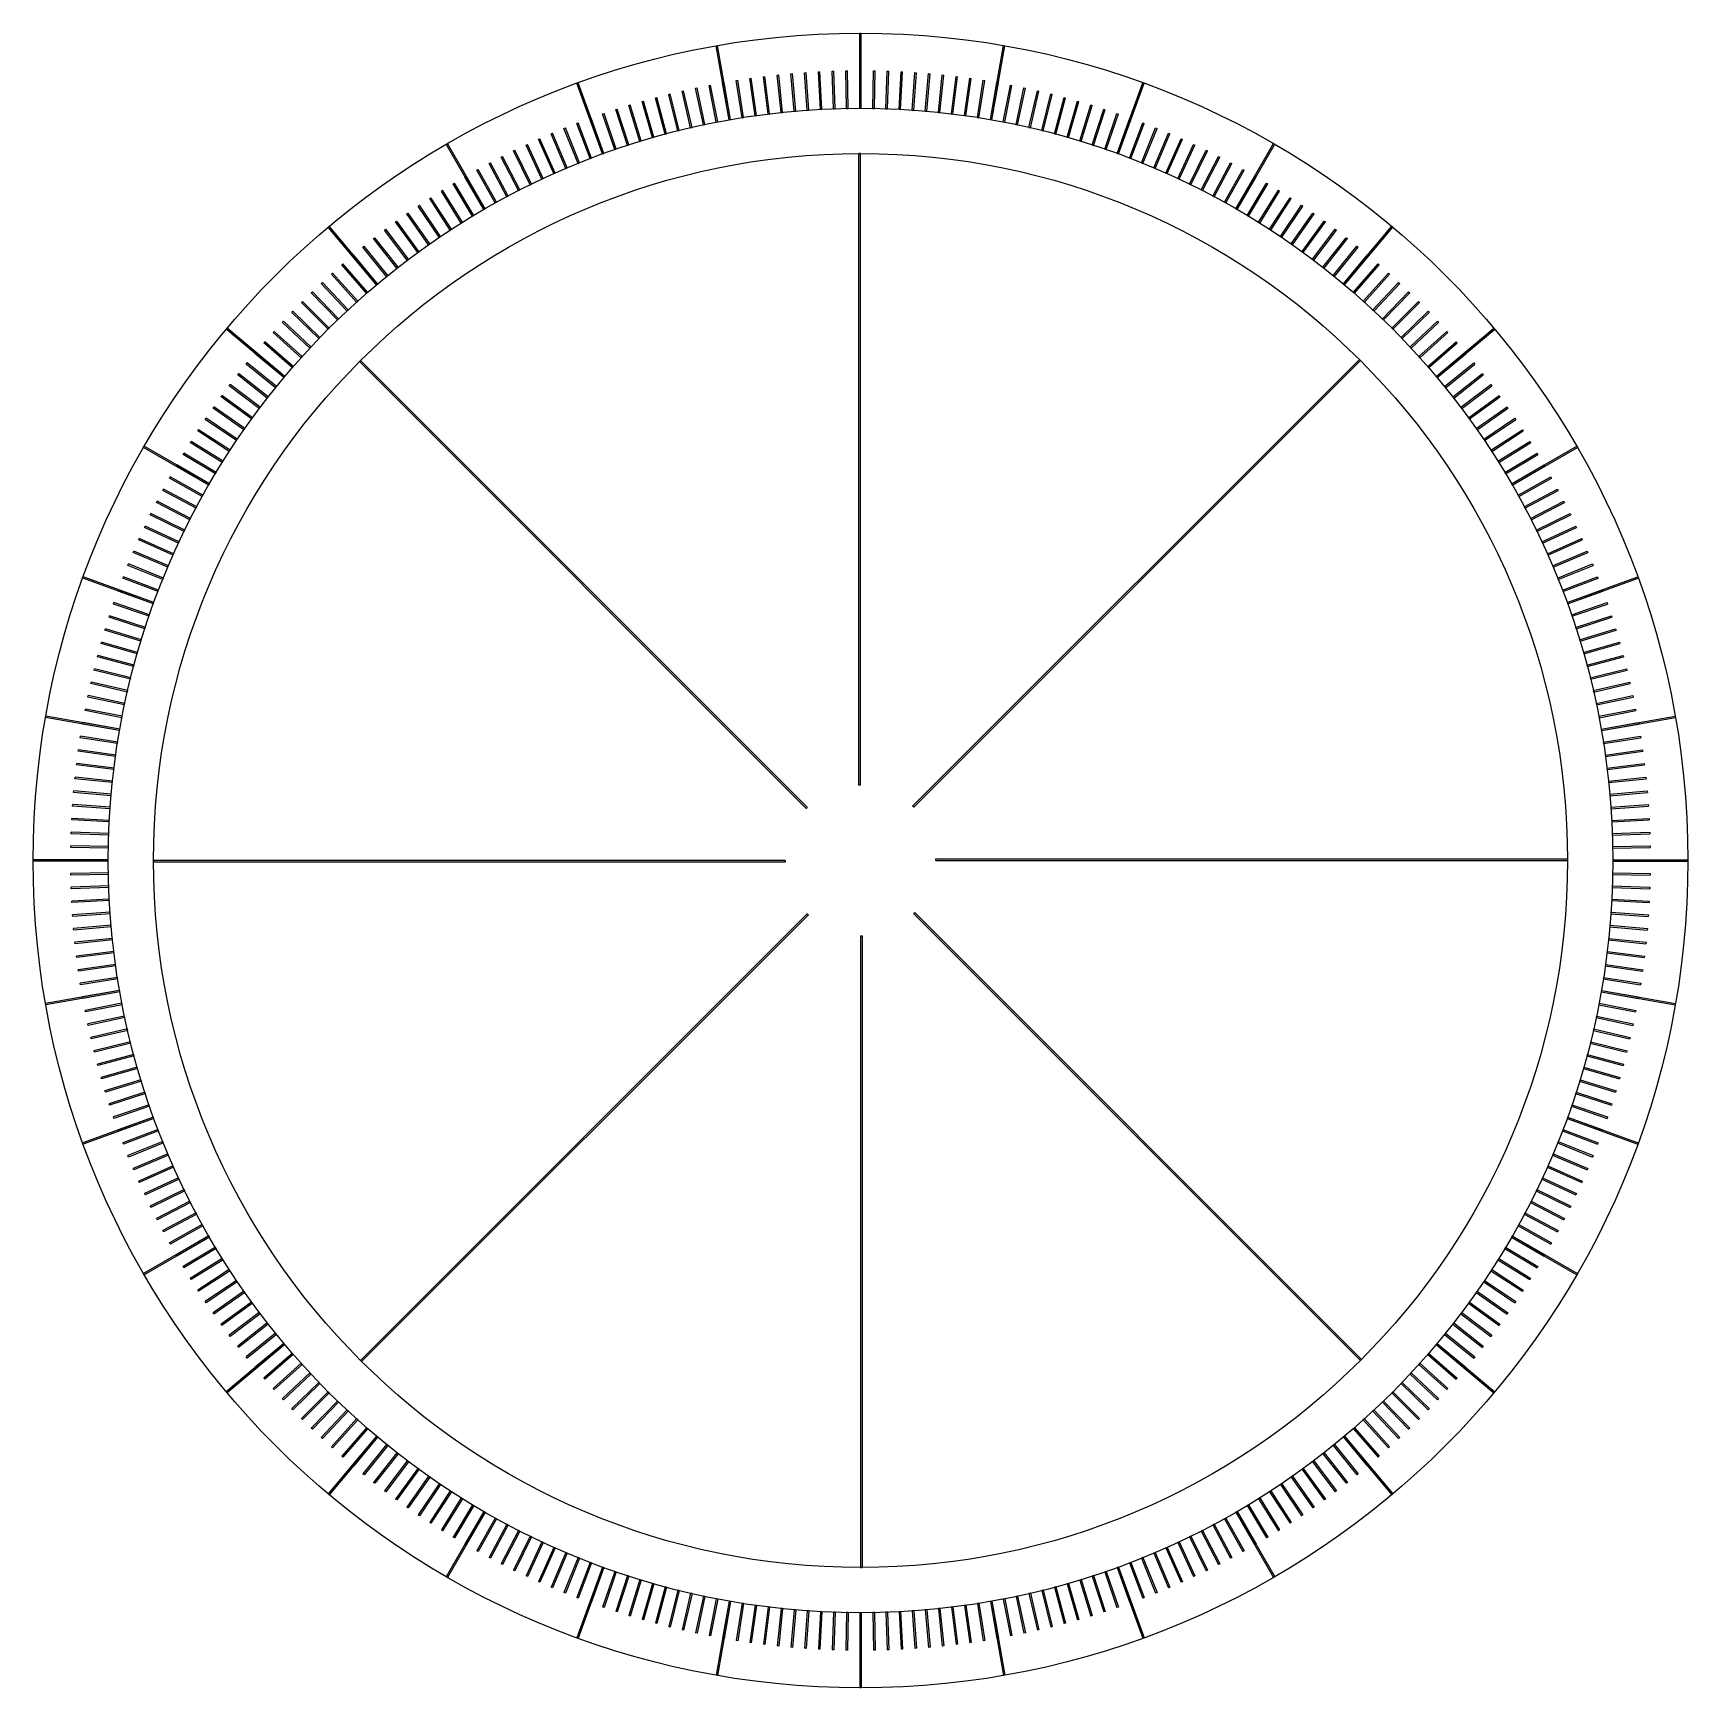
# Model space of a CAD drawing. Header units: millimetres. Extents: x -110 to 110, y -110 to 110.
import ezdxf

# ---------------------------------------------------------------- set-up
doc = ezdxf.new("R2010")
doc.units = ezdxf.units.MM
for name, color, linetype in [('Array', 7, 'CONTINUOUS'), ('Array001', 7, 'CONTINUOUS'), ('Array008', 7, 'CONTINUOUS'), ('Cylinder001', 7, 'CONTINUOUS'), ('Tube003', 7, 'CONTINUOUS')]:
    doc.layers.add(name, color=color, linetype=linetype)

msp = doc.modelspace()

# ---------------------------------------------------------------- linework, layer by layer
at = {"layer": 'Array'}
for p, q in [((-19.1998, 108.311, 1.5), (-19.0028, 108.346, 1.5)), ((-19.1998, 108.311, 1.7), (-19.0028, 108.346, 1.7)), ((-19.1998, 108.311, 1.5), (-19.0028, 108.346, 1.5)), ((-19.1998, 108.311, 1.7), (-19.0028, 108.346, 1.7)), ((-17.4633, 98.4634, 1.7), (-19.1998, 108.311, 1.7)), ((-19.1998, 108.311, 1.5), (-19.1998, 108.311, 1.7)), ((-17.4633, 98.4634, 1.5), (-19.1998, 108.311, 1.5)), ((-19.1998, 108.311, 1.5), (-19.1998, 108.311, 1.7)), ((-17.4633, 98.4634, 1.5), (-19.1998, 108.311, 1.5)), ((-17.4633, 98.4634, 1.7), (-19.1998, 108.311, 1.7)), ((-17.2663, 98.4981, 1.7), (-19.0028, 108.346, 1.7)), ((-19.0028, 108.346, 1.5), (-19.0028, 108.346, 1.7)), ((-17.2663, 98.4981, 1.5), (-19.0028, 108.346, 1.5)), ((-19.0028, 108.346, 1.5), (-19.0028, 108.346, 1.7)), ((-17.2663, 98.4981, 1.5), (-19.0028, 108.346, 1.5)), ((-17.2663, 98.4981, 1.7), (-19.0028, 108.346, 1.7)), ((-0.1, 100, 1.7), (-0.1, 110, 1.7)), ((-0.1, 110, 1.5), (-0.1, 110, 1.7)), ((-0.1, 100, 1.5), (-0.1, 110, 1.5)), ((-0.1, 110, 1.5), (0.1, 110, 1.5)), ((-0.1, 110, 1.7), (0.1, 110, 1.7)), ((-0.1, 110, 1.5), (-0.1, 110, 1.7)), ((-0.1, 100, 1.5), (-0.1, 110, 1.5)), ((-0.1, 110, 1.5), (0.1, 110, 1.5)), ((-0.1, 100, 1.7), (-0.1, 110, 1.7)), ((-0.1, 110, 1.7), (0.1, 110, 1.7)), ((0.1, 100, 1.7), (0.1, 110, 1.7)), ((0.1, 110, 1.5), (0.1, 110, 1.7)), ((0.1, 100, 1.5), (0.1, 110, 1.5)), ((0.1, 110, 1.5), (0.1, 110, 1.7)), ((0.1, 100, 1.5), (0.1, 110, 1.5)), ((0.1, 100, 1.7), (0.1, 110, 1.7)), ((17.2663, 98.4981, 1.7), (19.0028, 108.346, 1.7)), ((17.2663, 98.4981, 1.5), (19.0028, 108.346, 1.5)), ((17.2663, 98.4981, 1.5), (19.0028, 108.346, 1.5)), ((17.2663, 98.4981, 1.7), (19.0028, 108.346, 1.7)), ((17.4633, 98.4634, 1.7), (19.1998, 108.311, 1.7)), ((17.4633, 98.4634, 1.5), (19.1998, 108.311, 1.5)), ((17.4633, 98.4634, 1.5), (19.1998, 108.311, 1.5)), ((17.4633, 98.4634, 1.7), (19.1998, 108.311, 1.7)), ((19.0028, 108.346, 1.5), (19.0028, 108.346, 1.7)), ((19.0028, 108.346, 1.5), (19.1998, 108.311, 1.5)), ((19.0028, 108.346, 1.7), (19.1998, 108.311, 1.7)), ((19.0028, 108.346, 1.5), (19.0028, 108.346, 1.7)), ((19.0028, 108.346, 1.5), (19.1998, 108.311, 1.5)), ((19.0028, 108.346, 1.7), (19.1998, 108.311, 1.7)), ((19.1998, 108.311, 1.5), (19.1998, 108.311, 1.7)), ((19.1998, 108.311, 1.5), (19.1998, 108.311, 1.7)), ((-37.7162, 103.332, 1.5), (-37.5282, 103.4, 1.5)), ((-37.7162, 103.332, 1.7), (-37.5282, 103.4, 1.7)), ((-37.7162, 103.332, 1.5), (-37.5282, 103.4, 1.5)), ((-37.7162, 103.332, 1.7), (-37.5282, 103.4, 1.7)), ((-34.108, 94.0035, 1.7), (-37.5282, 103.4, 1.7)), ((-37.5282, 103.4, 1.5), (-37.5282, 103.4, 1.7)), ((-34.108, 94.0035, 1.5), (-37.5282, 103.4, 1.5)), ((-37.5282, 103.4, 1.5), (-37.5282, 103.4, 1.7)), ((-34.108, 94.0035, 1.5), (-37.5282, 103.4, 1.5)), ((-34.108, 94.0035, 1.7), (-37.5282, 103.4, 1.7)), ((34.108, 94.0035, 1.7), (37.5282, 103.4, 1.7)), ((34.108, 94.0035, 1.5), (37.5282, 103.4, 1.5)), ((34.108, 94.0035, 1.5), (37.5282, 103.4, 1.5)), ((34.108, 94.0035, 1.7), (37.5282, 103.4, 1.7)), ((37.5282, 103.4, 1.5), (37.5282, 103.4, 1.7)), ((37.5282, 103.4, 1.5), (37.7162, 103.332, 1.5)), ((37.5282, 103.4, 1.7), (37.7162, 103.332, 1.7)), ((37.5282, 103.4, 1.5), (37.5282, 103.4, 1.7)), ((37.5282, 103.4, 1.5), (37.7162, 103.332, 1.5)), ((37.5282, 103.4, 1.7), (37.7162, 103.332, 1.7)), ((-34.296, 93.9351, 1.7), (-37.7162, 103.332, 1.7)), ((-37.7162, 103.332, 1.5), (-37.7162, 103.332, 1.7)), ((-34.296, 93.9351, 1.5), (-37.7162, 103.332, 1.5)), ((-37.7162, 103.332, 1.5), (-37.7162, 103.332, 1.7)), ((-34.296, 93.9351, 1.5), (-37.7162, 103.332, 1.5)), ((-34.296, 93.9351, 1.7), (-37.7162, 103.332, 1.7)), ((34.296, 93.9351, 1.7), (37.7162, 103.332, 1.7)), ((34.296, 93.9351, 1.5), (37.7162, 103.332, 1.5)), ((34.296, 93.9351, 1.5), (37.7162, 103.332, 1.5)), ((34.296, 93.9351, 1.7), (37.7162, 103.332, 1.7)), ((37.7162, 103.332, 1.5), (37.7162, 103.332, 1.7)), ((37.7162, 103.332, 1.5), (37.7162, 103.332, 1.7)), ((-0.1, 100, 1.5), (-0.1, 100, 1.7)), ((-0.1, 100, 1.5), (0.1, 100, 1.5)), ((-0.1, 100, 1.7), (0.1, 100, 1.7)), ((-0.1, 100, 1.5), (-0.1, 100, 1.7)), ((-0.1, 100, 1.5), (0.1, 100, 1.5)), ((-0.1, 100, 1.7), (0.1, 100, 1.7)), ((0.1, 100, 1.5), (0.1, 100, 1.7)), ((0.1, 100, 1.5), (0.1, 100, 1.7)), ((-17.4633, 98.4634, 1.5), (-17.2663, 98.4981, 1.5)), ((-17.4633, 98.4634, 1.7), (-17.2663, 98.4981, 1.7)), ((-17.4633, 98.4634, 1.5), (-17.2663, 98.4981, 1.5)), ((-17.4633, 98.4634, 1.7), (-17.2663, 98.4981, 1.7)), ((-17.4633, 98.4634, 1.5), (-17.4633, 98.4634, 1.7)), ((-17.4633, 98.4634, 1.5), (-17.4633, 98.4634, 1.7)), ((-17.2663, 98.4981, 1.5), (-17.2663, 98.4981, 1.7)), ((-17.2663, 98.4981, 1.5), (-17.2663, 98.4981, 1.7)), ((17.2663, 98.4981, 1.5), (17.2663, 98.4981, 1.7)), ((17.2663, 98.4981, 1.5), (17.4633, 98.4634, 1.5)), ((17.2663, 98.4981, 1.7), (17.4633, 98.4634, 1.7)), ((17.2663, 98.4981, 1.5), (17.2663, 98.4981, 1.7)), ((17.2663, 98.4981, 1.5), (17.4633, 98.4634, 1.5)), ((17.2663, 98.4981, 1.7), (17.4633, 98.4634, 1.7)), ((17.4633, 98.4634, 1.5), (17.4633, 98.4634, 1.7)), ((17.4633, 98.4634, 1.5), (17.4633, 98.4634, 1.7)), ((-55.0866, 95.2128, 1.5), (-54.9134, 95.3128, 1.5)), ((-55.0866, 95.2128, 1.7), (-54.9134, 95.3128, 1.7)), ((-55.0866, 95.2128, 1.5), (-54.9134, 95.3128, 1.5)), ((-55.0866, 95.2128, 1.7), (-54.9134, 95.3128, 1.7)), ((-50.0866, 86.5525, 1.7), (-55.0866, 95.2128, 1.7)), ((-55.0866, 95.2128, 1.5), (-55.0866, 95.2128, 1.7)), ((-50.0866, 86.5525, 1.5), (-55.0866, 95.2128, 1.5)), ((-55.0866, 95.2128, 1.5), (-55.0866, 95.2128, 1.7)), ((-50.0866, 86.5525, 1.5), (-55.0866, 95.2128, 1.5)), ((-50.0866, 86.5525, 1.7), (-55.0866, 95.2128, 1.7)), ((-49.9134, 86.6525, 1.7), (-54.9134, 95.3128, 1.7)), ((-54.9134, 95.3128, 1.5), (-54.9134, 95.3128, 1.7)), ((-49.9134, 86.6525, 1.5), (-54.9134, 95.3128, 1.5)), ((-54.9134, 95.3128, 1.5), (-54.9134, 95.3128, 1.7)), ((-49.9134, 86.6525, 1.5), (-54.9134, 95.3128, 1.5)), ((-49.9134, 86.6525, 1.7), (-54.9134, 95.3128, 1.7)), ((49.9134, 86.6525, 1.7), (54.9134, 95.3128, 1.7)), ((49.9134, 86.6525, 1.5), (54.9134, 95.3128, 1.5)), ((49.9134, 86.6525, 1.5), (54.9134, 95.3128, 1.5)), ((49.9134, 86.6525, 1.7), (54.9134, 95.3128, 1.7)), ((50.0866, 86.5525, 1.7), (55.0866, 95.2128, 1.7)), ((50.0866, 86.5525, 1.5), (55.0866, 95.2128, 1.5)), ((50.0866, 86.5525, 1.5), (55.0866, 95.2128, 1.5)), ((50.0866, 86.5525, 1.7), (55.0866, 95.2128, 1.7)), ((54.9134, 95.3128, 1.5), (54.9134, 95.3128, 1.7)), ((54.9134, 95.3128, 1.5), (55.0866, 95.2128, 1.5)), ((54.9134, 95.3128, 1.7), (55.0866, 95.2128, 1.7)), ((54.9134, 95.3128, 1.5), (54.9134, 95.3128, 1.7)), ((54.9134, 95.3128, 1.5), (55.0866, 95.2128, 1.5)), ((54.9134, 95.3128, 1.7), (55.0866, 95.2128, 1.7)), ((55.0866, 95.2128, 1.5), (55.0866, 95.2128, 1.7)), ((55.0866, 95.2128, 1.5), (55.0866, 95.2128, 1.7)), ((-34.296, 93.9351, 1.5), (-34.108, 94.0035, 1.5)), ((-34.296, 93.9351, 1.7), (-34.108, 94.0035, 1.7)), ((-34.296, 93.9351, 1.5), (-34.108, 94.0035, 1.5)), ((-34.296, 93.9351, 1.7), (-34.108, 94.0035, 1.7)), ((-34.296, 93.9351, 1.5), (-34.296, 93.9351, 1.7)), ((-34.296, 93.9351, 1.5), (-34.296, 93.9351, 1.7)), ((-34.108, 94.0035, 1.5), (-34.108, 94.0035, 1.7)), ((-34.108, 94.0035, 1.5), (-34.108, 94.0035, 1.7)), ((34.108, 94.0035, 1.5), (34.108, 94.0035, 1.7)), ((34.108, 94.0035, 1.5), (34.296, 93.9351, 1.5)), ((34.108, 94.0035, 1.7), (34.296, 93.9351, 1.7)), ((34.108, 94.0035, 1.5), (34.108, 94.0035, 1.7)), ((34.108, 94.0035, 1.5), (34.296, 93.9351, 1.5)), ((34.108, 94.0035, 1.7), (34.296, 93.9351, 1.7)), ((34.296, 93.9351, 1.5), (34.296, 93.9351, 1.7)), ((34.296, 93.9351, 1.5), (34.296, 93.9351, 1.7)), ((-50.0866, 86.5525, 1.5), (-49.9134, 86.6525, 1.5)), ((-50.0866, 86.5525, 1.7), (-49.9134, 86.6525, 1.7)), ((-50.0866, 86.5525, 1.5), (-49.9134, 86.6525, 1.5)), ((-50.0866, 86.5525, 1.7), (-49.9134, 86.6525, 1.7)), ((-50.0866, 86.5525, 1.5), (-50.0866, 86.5525, 1.7)), ((-50.0866, 86.5525, 1.5), (-50.0866, 86.5525, 1.7)), ((-49.9134, 86.6525, 1.5), (-49.9134, 86.6525, 1.7)), ((-49.9134, 86.6525, 1.5), (-49.9134, 86.6525, 1.7)), ((49.9134, 86.6525, 1.5), (49.9134, 86.6525, 1.7)), ((49.9134, 86.6525, 1.5), (50.0866, 86.5525, 1.5)), ((49.9134, 86.6525, 1.7), (50.0866, 86.5525, 1.7)), ((49.9134, 86.6525, 1.5), (49.9134, 86.6525, 1.7)), ((49.9134, 86.6525, 1.5), (50.0866, 86.5525, 1.5)), ((49.9134, 86.6525, 1.7), (50.0866, 86.5525, 1.7)), ((50.0866, 86.5525, 1.5), (50.0866, 86.5525, 1.7)), ((50.0866, 86.5525, 1.5), (50.0866, 86.5525, 1.7)), ((-70.7832, 84.2006, 1.5), (-70.63, 84.3292, 1.5)), ((-70.7832, 84.2006, 1.7), (-70.63, 84.3292, 1.7)), ((-70.7832, 84.2006, 1.5), (-70.63, 84.3292, 1.5)), ((-70.7832, 84.2006, 1.7), (-70.63, 84.3292, 1.7)), ((-64.3554, 76.5402, 1.7), (-70.7832, 84.2006, 1.7)), ((-70.7832, 84.2006, 1.5), (-70.7832, 84.2006, 1.7)), ((-64.3554, 76.5402, 1.5), (-70.7832, 84.2006, 1.5)), ((-70.7832, 84.2006, 1.5), (-70.7832, 84.2006, 1.7)), ((-64.3554, 76.5402, 1.5), (-70.7832, 84.2006, 1.5)), ((-64.3554, 76.5402, 1.7), (-70.7832, 84.2006, 1.7)), ((-64.2022, 76.6687, 1.7), (-70.63, 84.3292, 1.7)), ((-70.63, 84.3292, 1.5), (-70.63, 84.3292, 1.7)), ((-64.2022, 76.6687, 1.5), (-70.63, 84.3292, 1.5)), ((-70.63, 84.3292, 1.5), (-70.63, 84.3292, 1.7)), ((-64.2022, 76.6687, 1.5), (-70.63, 84.3292, 1.5)), ((-64.2022, 76.6687, 1.7), (-70.63, 84.3292, 1.7)), ((64.2022, 76.6687, 1.7), (70.63, 84.3292, 1.7)), ((64.2022, 76.6687, 1.5), (70.63, 84.3292, 1.5)), ((64.2022, 76.6687, 1.5), (70.63, 84.3292, 1.5)), ((64.2022, 76.6687, 1.7), (70.63, 84.3292, 1.7)), ((64.3554, 76.5402, 1.7), (70.7832, 84.2006, 1.7)), ((64.3554, 76.5402, 1.5), (70.7832, 84.2006, 1.5)), ((64.3554, 76.5402, 1.5), (70.7832, 84.2006, 1.5)), ((64.3554, 76.5402, 1.7), (70.7832, 84.2006, 1.7)), ((70.63, 84.3292, 1.5), (70.63, 84.3292, 1.7)), ((70.63, 84.3292, 1.5), (70.7832, 84.2006, 1.5)), ((70.63, 84.3292, 1.7), (70.7832, 84.2006, 1.7)), ((70.63, 84.3292, 1.5), (70.63, 84.3292, 1.7)), ((70.63, 84.3292, 1.5), (70.7832, 84.2006, 1.5)), ((70.63, 84.3292, 1.7), (70.7832, 84.2006, 1.7)), ((70.7832, 84.2006, 1.5), (70.7832, 84.2006, 1.7)), ((70.7832, 84.2006, 1.5), (70.7832, 84.2006, 1.7)), ((-64.3554, 76.5402, 1.5), (-64.2022, 76.6687, 1.5)), ((-64.3554, 76.5402, 1.7), (-64.2022, 76.6687, 1.7)), ((-64.3554, 76.5402, 1.5), (-64.2022, 76.6687, 1.5)), ((-64.3554, 76.5402, 1.7), (-64.2022, 76.6687, 1.7)), ((-64.3554, 76.5402, 1.5), (-64.3554, 76.5402, 1.7)), ((-64.3554, 76.5402, 1.5), (-64.3554, 76.5402, 1.7)), ((-64.2022, 76.6687, 1.5), (-64.2022, 76.6687, 1.7)), ((-64.2022, 76.6687, 1.5), (-64.2022, 76.6687, 1.7)), ((64.2022, 76.6687, 1.5), (64.2022, 76.6687, 1.7)), ((64.2022, 76.6687, 1.5), (64.3554, 76.5402, 1.5)), ((64.2022, 76.6687, 1.7), (64.3554, 76.5402, 1.7)), ((64.2022, 76.6687, 1.5), (64.2022, 76.6687, 1.7)), ((64.2022, 76.6687, 1.5), (64.3554, 76.5402, 1.5)), ((64.2022, 76.6687, 1.7), (64.3554, 76.5402, 1.7)), ((64.3554, 76.5402, 1.5), (64.3554, 76.5402, 1.7)), ((64.3554, 76.5402, 1.5), (64.3554, 76.5402, 1.7)), ((-84.3292, 70.63, 1.5), (-84.2006, 70.7832, 1.5)), ((-84.3292, 70.63, 1.7), (-84.2006, 70.7832, 1.7)), ((-84.3292, 70.63, 1.5), (-84.2006, 70.7832, 1.5)), ((-84.3292, 70.63, 1.7), (-84.2006, 70.7832, 1.7)), ((-76.6687, 64.2022, 1.7), (-84.3292, 70.63, 1.7)), ((-84.3292, 70.63, 1.5), (-84.3292, 70.63, 1.7)), ((-76.6687, 64.2022, 1.5), (-84.3292, 70.63, 1.5)), ((-84.3292, 70.63, 1.5), (-84.3292, 70.63, 1.7)), ((-76.6687, 64.2022, 1.5), (-84.3292, 70.63, 1.5)), ((-76.6687, 64.2022, 1.7), (-84.3292, 70.63, 1.7)), ((-76.5402, 64.3554, 1.7), (-84.2006, 70.7832, 1.7)), ((-84.2006, 70.7832, 1.5), (-84.2006, 70.7832, 1.7)), ((-76.5402, 64.3554, 1.5), (-84.2006, 70.7832, 1.5)), ((-84.2006, 70.7832, 1.5), (-84.2006, 70.7832, 1.7)), ((-76.5402, 64.3554, 1.5), (-84.2006, 70.7832, 1.5)), ((-76.5402, 64.3554, 1.7), (-84.2006, 70.7832, 1.7)), ((76.5402, 64.3554, 1.7), (84.2006, 70.7832, 1.7)), ((76.5402, 64.3554, 1.5), (84.2006, 70.7832, 1.5)), ((76.5402, 64.3554, 1.5), (84.2006, 70.7832, 1.5)), ((76.5402, 64.3554, 1.7), (84.2006, 70.7832, 1.7)), ((76.6687, 64.2022, 1.7), (84.3292, 70.63, 1.7)), ((76.6687, 64.2022, 1.5), (84.3292, 70.63, 1.5)), ((76.6687, 64.2022, 1.5), (84.3292, 70.63, 1.5)), ((76.6687, 64.2022, 1.7), (84.3292, 70.63, 1.7)), ((84.2006, 70.7832, 1.5), (84.2006, 70.7832, 1.7)), ((84.2006, 70.7832, 1.5), (84.3292, 70.63, 1.5)), ((84.2006, 70.7832, 1.7), (84.3292, 70.63, 1.7)), ((84.2006, 70.7832, 1.5), (84.2006, 70.7832, 1.7)), ((84.2006, 70.7832, 1.5), (84.3292, 70.63, 1.5)), ((84.2006, 70.7832, 1.7), (84.3292, 70.63, 1.7)), ((84.3292, 70.63, 1.5), (84.3292, 70.63, 1.7)), ((84.3292, 70.63, 1.5), (84.3292, 70.63, 1.7)), ((-76.6687, 64.2022, 1.5), (-76.5402, 64.3554, 1.5)), ((-76.6687, 64.2022, 1.7), (-76.5402, 64.3554, 1.7)), ((-76.6687, 64.2022, 1.5), (-76.5402, 64.3554, 1.5)), ((-76.6687, 64.2022, 1.7), (-76.5402, 64.3554, 1.7)), ((-76.6687, 64.2022, 1.5), (-76.6687, 64.2022, 1.7)), ((-76.6687, 64.2022, 1.5), (-76.6687, 64.2022, 1.7)), ((-76.5402, 64.3554, 1.5), (-76.5402, 64.3554, 1.7)), ((-76.5402, 64.3554, 1.5), (-76.5402, 64.3554, 1.7)), ((76.5402, 64.3554, 1.5), (76.5402, 64.3554, 1.7)), ((76.5402, 64.3554, 1.5), (76.6687, 64.2022, 1.5)), ((76.5402, 64.3554, 1.7), (76.6687, 64.2022, 1.7)), ((76.5402, 64.3554, 1.5), (76.5402, 64.3554, 1.7)), ((76.5402, 64.3554, 1.5), (76.6687, 64.2022, 1.5)), ((76.5402, 64.3554, 1.7), (76.6687, 64.2022, 1.7)), ((76.6687, 64.2022, 1.5), (76.6687, 64.2022, 1.7)), ((76.6687, 64.2022, 1.5), (76.6687, 64.2022, 1.7)), ((-95.3128, 54.9134, 1.5), (-95.2128, 55.0866, 1.5)), ((-95.3128, 54.9134, 1.7), (-95.2128, 55.0866, 1.7)), ((-95.3128, 54.9134, 1.5), (-95.2128, 55.0866, 1.5)), ((-95.3128, 54.9134, 1.7), (-95.2128, 55.0866, 1.7)), ((-86.5525, 50.0866, 1.7), (-95.2128, 55.0866, 1.7)), ((-95.2128, 55.0866, 1.5), (-95.2128, 55.0866, 1.7)), ((-86.5525, 50.0866, 1.5), (-95.2128, 55.0866, 1.5)), ((-95.2128, 55.0866, 1.5), (-95.2128, 55.0866, 1.7)), ((-86.5525, 50.0866, 1.5), (-95.2128, 55.0866, 1.5)), ((-86.5525, 50.0866, 1.7), (-95.2128, 55.0866, 1.7)), ((86.5525, 50.0866, 1.7), (95.2128, 55.0866, 1.7)), ((86.5525, 50.0866, 1.5), (95.2128, 55.0866, 1.5)), ((86.5525, 50.0866, 1.5), (95.2128, 55.0866, 1.5)), ((86.5525, 50.0866, 1.7), (95.2128, 55.0866, 1.7)), ((95.2128, 55.0866, 1.5), (95.2128, 55.0866, 1.7)), ((95.2128, 55.0866, 1.5), (95.3128, 54.9134, 1.5)), ((95.2128, 55.0866, 1.7), (95.3128, 54.9134, 1.7)), ((95.2128, 55.0866, 1.5), (95.2128, 55.0866, 1.7)), ((95.2128, 55.0866, 1.5), (95.3128, 54.9134, 1.5)), ((95.2128, 55.0866, 1.7), (95.3128, 54.9134, 1.7)), ((-86.6525, 49.9134, 1.7), (-95.3128, 54.9134, 1.7)), ((-95.3128, 54.9134, 1.5), (-95.3128, 54.9134, 1.7)), ((-86.6525, 49.9134, 1.5), (-95.3128, 54.9134, 1.5)), ((-95.3128, 54.9134, 1.5), (-95.3128, 54.9134, 1.7)), ((-86.6525, 49.9134, 1.5), (-95.3128, 54.9134, 1.5)), ((-86.6525, 49.9134, 1.7), (-95.3128, 54.9134, 1.7)), ((86.6525, 49.9134, 1.7), (95.3128, 54.9134, 1.7)), ((86.6525, 49.9134, 1.5), (95.3128, 54.9134, 1.5)), ((86.6525, 49.9134, 1.5), (95.3128, 54.9134, 1.5)), ((86.6525, 49.9134, 1.7), (95.3128, 54.9134, 1.7)), ((95.3128, 54.9134, 1.5), (95.3128, 54.9134, 1.7)), ((95.3128, 54.9134, 1.5), (95.3128, 54.9134, 1.7)), ((-86.6525, 49.9134, 1.5), (-86.5525, 50.0866, 1.5)), ((-86.6525, 49.9134, 1.7), (-86.5525, 50.0866, 1.7)), ((-86.6525, 49.9134, 1.5), (-86.5525, 50.0866, 1.5)), ((-86.6525, 49.9134, 1.7), (-86.5525, 50.0866, 1.7)), ((-86.6525, 49.9134, 1.5), (-86.6525, 49.9134, 1.7)), ((-86.6525, 49.9134, 1.5), (-86.6525, 49.9134, 1.7)), ((-86.5525, 50.0866, 1.5), (-86.5525, 50.0866, 1.7)), ((-86.5525, 50.0866, 1.5), (-86.5525, 50.0866, 1.7)), ((86.5525, 50.0866, 1.5), (86.5525, 50.0866, 1.7)), ((86.5525, 50.0866, 1.5), (86.6525, 49.9134, 1.5)), ((86.5525, 50.0866, 1.7), (86.6525, 49.9134, 1.7)), ((86.5525, 50.0866, 1.5), (86.5525, 50.0866, 1.7)), ((86.5525, 50.0866, 1.5), (86.6525, 49.9134, 1.5)), ((86.5525, 50.0866, 1.7), (86.6525, 49.9134, 1.7)), ((86.6525, 49.9134, 1.5), (86.6525, 49.9134, 1.7)), ((86.6525, 49.9134, 1.5), (86.6525, 49.9134, 1.7)), ((-103.4, 37.5282, 1.5), (-103.332, 37.7162, 1.5)), ((-103.4, 37.5282, 1.7), (-103.332, 37.7162, 1.7)), ((-103.4, 37.5282, 1.5), (-103.332, 37.7162, 1.5)), ((-103.4, 37.5282, 1.7), (-103.332, 37.7162, 1.7)), ((-94.0035, 34.108, 1.7), (-103.4, 37.5282, 1.7)), ((-103.4, 37.5282, 1.5), (-103.4, 37.5282, 1.7)), ((-94.0035, 34.108, 1.5), (-103.4, 37.5282, 1.5)), ((-103.4, 37.5282, 1.5), (-103.4, 37.5282, 1.7)), ((-94.0035, 34.108, 1.5), (-103.4, 37.5282, 1.5)), ((-94.0035, 34.108, 1.7), (-103.4, 37.5282, 1.7)), ((-93.9351, 34.296, 1.7), (-103.332, 37.7162, 1.7)), ((-103.332, 37.7162, 1.5), (-103.332, 37.7162, 1.7)), ((-93.9351, 34.296, 1.5), (-103.332, 37.7162, 1.5)), ((-103.332, 37.7162, 1.5), (-103.332, 37.7162, 1.7)), ((-93.9351, 34.296, 1.5), (-103.332, 37.7162, 1.5)), ((-93.9351, 34.296, 1.7), (-103.332, 37.7162, 1.7)), ((93.9351, 34.296, 1.7), (103.332, 37.7162, 1.7)), ((93.9351, 34.296, 1.5), (103.332, 37.7162, 1.5)), ((93.9351, 34.296, 1.5), (103.332, 37.7162, 1.5)), ((93.9351, 34.296, 1.7), (103.332, 37.7162, 1.7)), ((94.0035, 34.108, 1.7), (103.4, 37.5282, 1.7)), ((94.0035, 34.108, 1.5), (103.4, 37.5282, 1.5)), ((94.0035, 34.108, 1.5), (103.4, 37.5282, 1.5)), ((94.0035, 34.108, 1.7), (103.4, 37.5282, 1.7)), ((103.332, 37.7162, 1.5), (103.332, 37.7162, 1.7)), ((103.332, 37.7162, 1.5), (103.4, 37.5282, 1.5)), ((103.332, 37.7162, 1.7), (103.4, 37.5282, 1.7)), ((103.332, 37.7162, 1.5), (103.332, 37.7162, 1.7)), ((103.332, 37.7162, 1.5), (103.4, 37.5282, 1.5)), ((103.332, 37.7162, 1.7), (103.4, 37.5282, 1.7)), ((103.4, 37.5282, 1.5), (103.4, 37.5282, 1.7)), ((103.4, 37.5282, 1.5), (103.4, 37.5282, 1.7)), ((-94.0035, 34.108, 1.5), (-93.9351, 34.296, 1.5)), ((-94.0035, 34.108, 1.7), (-93.9351, 34.296, 1.7)), ((-94.0035, 34.108, 1.5), (-93.9351, 34.296, 1.5)), ((-94.0035, 34.108, 1.7), (-93.9351, 34.296, 1.7)), ((-94.0035, 34.108, 1.5), (-94.0035, 34.108, 1.7)), ((-94.0035, 34.108, 1.5), (-94.0035, 34.108, 1.7)), ((-93.9351, 34.296, 1.5), (-93.9351, 34.296, 1.7)), ((-93.9351, 34.296, 1.5), (-93.9351, 34.296, 1.7)), ((93.9351, 34.296, 1.5), (93.9351, 34.296, 1.7)), ((93.9351, 34.296, 1.5), (94.0035, 34.108, 1.5)), ((93.9351, 34.296, 1.7), (94.0035, 34.108, 1.7)), ((93.9351, 34.296, 1.5), (93.9351, 34.296, 1.7)), ((93.9351, 34.296, 1.5), (94.0035, 34.108, 1.5)), ((93.9351, 34.296, 1.7), (94.0035, 34.108, 1.7)), ((94.0035, 34.108, 1.5), (94.0035, 34.108, 1.7)), ((94.0035, 34.108, 1.5), (94.0035, 34.108, 1.7)), ((-108.346, 19.0028, 1.5), (-108.311, 19.1998, 1.5)), ((-108.346, 19.0028, 1.7), (-108.311, 19.1998, 1.7)), ((-108.346, 19.0028, 1.5), (-108.311, 19.1998, 1.5)), ((-108.346, 19.0028, 1.7), (-108.311, 19.1998, 1.7)), ((-98.4981, 17.2663, 1.7), (-108.346, 19.0028, 1.7)), ((-108.346, 19.0028, 1.5), (-108.346, 19.0028, 1.7)), ((-98.4981, 17.2663, 1.5), (-108.346, 19.0028, 1.5)), ((-108.346, 19.0028, 1.5), (-108.346, 19.0028, 1.7)), ((-98.4981, 17.2663, 1.5), (-108.346, 19.0028, 1.5)), ((-98.4981, 17.2663, 1.7), (-108.346, 19.0028, 1.7)), ((-98.4634, 17.4633, 1.7), (-108.311, 19.1998, 1.7)), ((-108.311, 19.1998, 1.5), (-108.311, 19.1998, 1.7)), ((-98.4634, 17.4633, 1.5), (-108.311, 19.1998, 1.5)), ((-108.311, 19.1998, 1.5), (-108.311, 19.1998, 1.7)), ((-98.4634, 17.4633, 1.5), (-108.311, 19.1998, 1.5)), ((-98.4634, 17.4633, 1.7), (-108.311, 19.1998, 1.7)), ((98.4634, 17.4633, 1.7), (108.311, 19.1998, 1.7)), ((98.4634, 17.4633, 1.5), (108.311, 19.1998, 1.5)), ((98.4634, 17.4633, 1.5), (108.311, 19.1998, 1.5)), ((98.4634, 17.4633, 1.7), (108.311, 19.1998, 1.7)), ((98.4981, 17.2663, 1.7), (108.346, 19.0028, 1.7)), ((98.4981, 17.2663, 1.5), (108.346, 19.0028, 1.5)), ((98.4981, 17.2663, 1.5), (108.346, 19.0028, 1.5)), ((98.4981, 17.2663, 1.7), (108.346, 19.0028, 1.7)), ((108.311, 19.1998, 1.5), (108.311, 19.1998, 1.7)), ((108.311, 19.1998, 1.5), (108.346, 19.0028, 1.5)), ((108.311, 19.1998, 1.7), (108.346, 19.0028, 1.7)), ((108.311, 19.1998, 1.5), (108.311, 19.1998, 1.7)), ((108.311, 19.1998, 1.5), (108.346, 19.0028, 1.5)), ((108.311, 19.1998, 1.7), (108.346, 19.0028, 1.7)), ((108.346, 19.0028, 1.5), (108.346, 19.0028, 1.7)), ((108.346, 19.0028, 1.5), (108.346, 19.0028, 1.7)), ((-98.4981, 17.2663, 1.5), (-98.4634, 17.4633, 1.5)), ((-98.4981, 17.2663, 1.7), (-98.4634, 17.4633, 1.7)), ((-98.4981, 17.2663, 1.5), (-98.4634, 17.4633, 1.5)), ((-98.4981, 17.2663, 1.7), (-98.4634, 17.4633, 1.7)), ((-98.4981, 17.2663, 1.5), (-98.4981, 17.2663, 1.7)), ((-98.4981, 17.2663, 1.5), (-98.4981, 17.2663, 1.7)), ((-98.4634, 17.4633, 1.5), (-98.4634, 17.4633, 1.7)), ((-98.4634, 17.4633, 1.5), (-98.4634, 17.4633, 1.7)), ((98.4634, 17.4633, 1.5), (98.4634, 17.4633, 1.7)), ((98.4634, 17.4633, 1.5), (98.4981, 17.2663, 1.5)), ((98.4634, 17.4633, 1.7), (98.4981, 17.2663, 1.7)), ((98.4634, 17.4633, 1.5), (98.4634, 17.4633, 1.7)), ((98.4634, 17.4633, 1.5), (98.4981, 17.2663, 1.5)), ((98.4634, 17.4633, 1.7), (98.4981, 17.2663, 1.7)), ((98.4981, 17.2663, 1.5), (98.4981, 17.2663, 1.7)), ((98.4981, 17.2663, 1.5), (98.4981, 17.2663, 1.7)), ((-100, 0.1, 1.7), (-110, 0.1, 1.7)), ((-110, 0.1, 1.5), (-110, 0.1, 1.7)), ((-100, 0.1, 1.5), (-110, 0.1, 1.5)), ((-110, -0.1, 1.5), (-110, 0.1, 1.5)), ((-110, 0.1, 1.5), (-110, 0.1, 1.7)), ((-110, -0.1, 1.7), (-110, 0.1, 1.7)), ((-110, -0.1, 1.5), (-110, 0.1, 1.5)), ((-100, 0.1, 1.5), (-110, 0.1, 1.5)), ((-110, -0.1, 1.7), (-110, 0.1, 1.7)), ((-100, 0.1, 1.7), (-110, 0.1, 1.7)), ((-100, 0.1, 1.5), (-100, 0.1, 1.7)), ((-100, -0.1, 1.5), (-100, 0.1, 1.5)), ((-100, 0.1, 1.5), (-100, 0.1, 1.7)), ((-100, -0.1, 1.7), (-100, 0.1, 1.7)), ((-100, -0.1, 1.5), (-100, 0.1, 1.5)), ((-100, -0.1, 1.7), (-100, 0.1, 1.7)), ((100, 0.1, 1.5), (100, 0.1, 1.7)), ((100, 0.1, 1.7), (110, 0.1, 1.7)), ((100, 0.1, 1.5), (110, 0.1, 1.5)), ((100, 0.1, 1.5), (100, -0.1, 1.5)), ((100, 0.1, 1.7), (100, -0.1, 1.7)), ((100, 0.1, 1.5), (100, 0.1, 1.7)), ((100, 0.1, 1.5), (110, 0.1, 1.5)), ((100, 0.1, 1.5), (100, -0.1, 1.5)), ((100, 0.1, 1.7), (110, 0.1, 1.7)), ((100, 0.1, 1.7), (100, -0.1, 1.7)), ((110, 0.1, 1.5), (110, 0.1, 1.7)), ((110, 0.1, 1.5), (110, -0.1, 1.5)), ((110, 0.1, 1.7), (110, -0.1, 1.7)), ((110, 0.1, 1.5), (110, 0.1, 1.7)), ((110, 0.1, 1.5), (110, -0.1, 1.5)), ((110, 0.1, 1.7), (110, -0.1, 1.7)), ((-100, -0.1, 1.7), (-110, -0.1, 1.7)), ((-110, -0.1, 1.5), (-110, -0.1, 1.7)), ((-100, -0.1, 1.5), (-110, -0.1, 1.5)), ((-110, -0.1, 1.5), (-110, -0.1, 1.7)), ((-100, -0.1, 1.5), (-110, -0.1, 1.5)), ((-100, -0.1, 1.7), (-110, -0.1, 1.7)), ((-100, -0.1, 1.5), (-100, -0.1, 1.7)), ((-100, -0.1, 1.5), (-100, -0.1, 1.7)), ((100, -0.1, 1.5), (100, -0.1, 1.7)), ((100, -0.1, 1.7), (110, -0.1, 1.7)), ((100, -0.1, 1.5), (110, -0.1, 1.5)), ((100, -0.1, 1.5), (100, -0.1, 1.7)), ((100, -0.1, 1.5), (110, -0.1, 1.5)), ((100, -0.1, 1.7), (110, -0.1, 1.7)), ((110, -0.1, 1.5), (110, -0.1, 1.7)), ((110, -0.1, 1.5), (110, -0.1, 1.7)), ((-98.4981, -17.2663, 1.7), (-108.346, -19.0028, 1.7)), ((-98.4981, -17.2663, 1.5), (-108.346, -19.0028, 1.5)), ((-98.4981, -17.2663, 1.5), (-108.346, -19.0028, 1.5)), ((-98.4981, -17.2663, 1.7), (-108.346, -19.0028, 1.7)), ((-98.4634, -17.4633, 1.7), (-108.311, -19.1998, 1.7)), ((-98.4634, -17.4633, 1.5), (-108.311, -19.1998, 1.5)), ((-98.4634, -17.4633, 1.5), (-108.311, -19.1998, 1.5)), ((-98.4634, -17.4633, 1.7), (-108.311, -19.1998, 1.7)), ((-98.4981, -17.2663, 1.5), (-98.4981, -17.2663, 1.7)), ((-98.4634, -17.4633, 1.5), (-98.4981, -17.2663, 1.5)), ((-98.4981, -17.2663, 1.5), (-98.4981, -17.2663, 1.7)), ((-98.4634, -17.4633, 1.7), (-98.4981, -17.2663, 1.7)), ((-98.4634, -17.4633, 1.5), (-98.4981, -17.2663, 1.5)), ((-98.4634, -17.4633, 1.7), (-98.4981, -17.2663, 1.7)), ((-98.4634, -17.4633, 1.5), (-98.4634, -17.4633, 1.7)), ((-98.4634, -17.4633, 1.5), (-98.4634, -17.4633, 1.7)), ((98.4981, -17.2663, 1.5), (98.4634, -17.4633, 1.5)), ((98.4981, -17.2663, 1.7), (98.4634, -17.4633, 1.7)), ((98.4981, -17.2663, 1.5), (98.4634, -17.4633, 1.5)), ((98.4981, -17.2663, 1.7), (98.4634, -17.4633, 1.7)), ((98.4634, -17.4633, 1.5), (98.4634, -17.4633, 1.7)), ((98.4634, -17.4633, 1.7), (108.311, -19.1998, 1.7)), ((98.4634, -17.4633, 1.5), (108.311, -19.1998, 1.5)), ((98.4634, -17.4633, 1.5), (98.4634, -17.4633, 1.7)), ((98.4634, -17.4633, 1.5), (108.311, -19.1998, 1.5)), ((98.4634, -17.4633, 1.7), (108.311, -19.1998, 1.7)), ((98.4981, -17.2663, 1.5), (98.4981, -17.2663, 1.7)), ((98.4981, -17.2663, 1.7), (108.346, -19.0028, 1.7)), ((98.4981, -17.2663, 1.5), (108.346, -19.0028, 1.5)), ((98.4981, -17.2663, 1.5), (98.4981, -17.2663, 1.7)), ((98.4981, -17.2663, 1.5), (108.346, -19.0028, 1.5)), ((98.4981, -17.2663, 1.7), (108.346, -19.0028, 1.7)), ((-108.346, -19.0028, 1.5), (-108.346, -19.0028, 1.7)), ((-108.311, -19.1998, 1.5), (-108.346, -19.0028, 1.5)), ((-108.346, -19.0028, 1.5), (-108.346, -19.0028, 1.7)), ((-108.311, -19.1998, 1.7), (-108.346, -19.0028, 1.7)), ((-108.311, -19.1998, 1.5), (-108.346, -19.0028, 1.5)), ((-108.311, -19.1998, 1.7), (-108.346, -19.0028, 1.7)), ((-108.311, -19.1998, 1.5), (-108.311, -19.1998, 1.7)), ((-108.311, -19.1998, 1.5), (-108.311, -19.1998, 1.7)), ((108.346, -19.0028, 1.5), (108.311, -19.1998, 1.5)), ((108.346, -19.0028, 1.7), (108.311, -19.1998, 1.7)), ((108.346, -19.0028, 1.5), (108.311, -19.1998, 1.5)), ((108.346, -19.0028, 1.7), (108.311, -19.1998, 1.7)), ((108.311, -19.1998, 1.5), (108.311, -19.1998, 1.7)), ((108.311, -19.1998, 1.5), (108.311, -19.1998, 1.7)), ((108.346, -19.0028, 1.5), (108.346, -19.0028, 1.7)), ((108.346, -19.0028, 1.5), (108.346, -19.0028, 1.7)), ((-94.0035, -34.108, 1.7), (-103.4, -37.5282, 1.7)), ((-94.0035, -34.108, 1.5), (-103.4, -37.5282, 1.5)), ((-94.0035, -34.108, 1.5), (-103.4, -37.5282, 1.5)), ((-94.0035, -34.108, 1.7), (-103.4, -37.5282, 1.7)), ((-93.9351, -34.296, 1.7), (-103.332, -37.7162, 1.7)), ((-93.9351, -34.296, 1.5), (-103.332, -37.7162, 1.5)), ((-93.9351, -34.296, 1.5), (-103.332, -37.7162, 1.5)), ((-93.9351, -34.296, 1.7), (-103.332, -37.7162, 1.7)), ((-94.0035, -34.108, 1.5), (-94.0035, -34.108, 1.7)), ((-93.9351, -34.296, 1.5), (-94.0035, -34.108, 1.5)), ((-94.0035, -34.108, 1.5), (-94.0035, -34.108, 1.7)), ((-93.9351, -34.296, 1.7), (-94.0035, -34.108, 1.7)), ((-93.9351, -34.296, 1.5), (-94.0035, -34.108, 1.5)), ((-93.9351, -34.296, 1.7), (-94.0035, -34.108, 1.7)), ((-93.9351, -34.296, 1.5), (-93.9351, -34.296, 1.7)), ((-93.9351, -34.296, 1.5), (-93.9351, -34.296, 1.7)), ((94.0035, -34.108, 1.5), (93.9351, -34.296, 1.5)), ((94.0035, -34.108, 1.7), (93.9351, -34.296, 1.7)), ((94.0035, -34.108, 1.5), (93.9351, -34.296, 1.5)), ((94.0035, -34.108, 1.7), (93.9351, -34.296, 1.7)), ((93.9351, -34.296, 1.5), (93.9351, -34.296, 1.7)), ((93.9351, -34.296, 1.7), (103.332, -37.7162, 1.7)), ((93.9351, -34.296, 1.5), (103.332, -37.7162, 1.5)), ((93.9351, -34.296, 1.5), (93.9351, -34.296, 1.7)), ((93.9351, -34.296, 1.5), (103.332, -37.7162, 1.5)), ((93.9351, -34.296, 1.7), (103.332, -37.7162, 1.7)), ((94.0035, -34.108, 1.5), (94.0035, -34.108, 1.7)), ((94.0035, -34.108, 1.7), (103.4, -37.5282, 1.7)), ((94.0035, -34.108, 1.5), (103.4, -37.5282, 1.5)), ((94.0035, -34.108, 1.5), (94.0035, -34.108, 1.7)), ((94.0035, -34.108, 1.5), (103.4, -37.5282, 1.5)), ((94.0035, -34.108, 1.7), (103.4, -37.5282, 1.7)), ((-103.4, -37.5282, 1.5), (-103.4, -37.5282, 1.7)), ((-103.332, -37.7162, 1.5), (-103.4, -37.5282, 1.5)), ((-103.4, -37.5282, 1.5), (-103.4, -37.5282, 1.7)), ((-103.332, -37.7162, 1.7), (-103.4, -37.5282, 1.7)), ((-103.332, -37.7162, 1.5), (-103.4, -37.5282, 1.5)), ((-103.332, -37.7162, 1.7), (-103.4, -37.5282, 1.7)), ((-103.332, -37.7162, 1.5), (-103.332, -37.7162, 1.7)), ((-103.332, -37.7162, 1.5), (-103.332, -37.7162, 1.7)), ((103.4, -37.5282, 1.5), (103.332, -37.7162, 1.5)), ((103.4, -37.5282, 1.7), (103.332, -37.7162, 1.7)), ((103.4, -37.5282, 1.5), (103.332, -37.7162, 1.5)), ((103.4, -37.5282, 1.7), (103.332, -37.7162, 1.7)), ((103.332, -37.7162, 1.5), (103.332, -37.7162, 1.7)), ((103.332, -37.7162, 1.5), (103.332, -37.7162, 1.7)), ((103.4, -37.5282, 1.5), (103.4, -37.5282, 1.7)), ((103.4, -37.5282, 1.5), (103.4, -37.5282, 1.7)), ((-86.6525, -49.9134, 1.7), (-95.3128, -54.9134, 1.7)), ((-86.6525, -49.9134, 1.5), (-95.3128, -54.9134, 1.5)), ((-86.6525, -49.9134, 1.5), (-95.3128, -54.9134, 1.5)), ((-86.6525, -49.9134, 1.7), (-95.3128, -54.9134, 1.7)), ((-86.5525, -50.0866, 1.7), (-95.2128, -55.0866, 1.7)), ((-86.5525, -50.0866, 1.5), (-95.2128, -55.0866, 1.5)), ((-86.5525, -50.0866, 1.5), (-95.2128, -55.0866, 1.5)), ((-86.5525, -50.0866, 1.7), (-95.2128, -55.0866, 1.7)), ((-86.6525, -49.9134, 1.5), (-86.6525, -49.9134, 1.7)), ((-86.5525, -50.0866, 1.5), (-86.6525, -49.9134, 1.5)), ((-86.6525, -49.9134, 1.5), (-86.6525, -49.9134, 1.7)), ((-86.5525, -50.0866, 1.7), (-86.6525, -49.9134, 1.7)), ((-86.5525, -50.0866, 1.5), (-86.6525, -49.9134, 1.5)), ((-86.5525, -50.0866, 1.7), (-86.6525, -49.9134, 1.7)), ((-86.5525, -50.0866, 1.5), (-86.5525, -50.0866, 1.7)), ((-86.5525, -50.0866, 1.5), (-86.5525, -50.0866, 1.7)), ((86.6525, -49.9134, 1.5), (86.5525, -50.0866, 1.5)), ((86.6525, -49.9134, 1.7), (86.5525, -50.0866, 1.7)), ((86.6525, -49.9134, 1.5), (86.5525, -50.0866, 1.5)), ((86.6525, -49.9134, 1.7), (86.5525, -50.0866, 1.7)), ((86.5525, -50.0866, 1.5), (86.5525, -50.0866, 1.7)), ((86.5525, -50.0866, 1.7), (95.2128, -55.0866, 1.7)), ((86.5525, -50.0866, 1.5), (95.2128, -55.0866, 1.5)), ((86.5525, -50.0866, 1.5), (86.5525, -50.0866, 1.7)), ((86.5525, -50.0866, 1.5), (95.2128, -55.0866, 1.5)), ((86.5525, -50.0866, 1.7), (95.2128, -55.0866, 1.7)), ((86.6525, -49.9134, 1.5), (86.6525, -49.9134, 1.7)), ((86.6525, -49.9134, 1.7), (95.3128, -54.9134, 1.7)), ((86.6525, -49.9134, 1.5), (95.3128, -54.9134, 1.5)), ((86.6525, -49.9134, 1.5), (86.6525, -49.9134, 1.7)), ((86.6525, -49.9134, 1.5), (95.3128, -54.9134, 1.5)), ((86.6525, -49.9134, 1.7), (95.3128, -54.9134, 1.7)), ((-95.3128, -54.9134, 1.5), (-95.3128, -54.9134, 1.7)), ((-95.2128, -55.0866, 1.5), (-95.3128, -54.9134, 1.5)), ((-95.3128, -54.9134, 1.5), (-95.3128, -54.9134, 1.7)), ((-95.2128, -55.0866, 1.7), (-95.3128, -54.9134, 1.7)), ((-95.2128, -55.0866, 1.5), (-95.3128, -54.9134, 1.5)), ((-95.2128, -55.0866, 1.7), (-95.3128, -54.9134, 1.7)), ((95.3128, -54.9134, 1.5), (95.2128, -55.0866, 1.5)), ((95.3128, -54.9134, 1.7), (95.2128, -55.0866, 1.7)), ((95.3128, -54.9134, 1.5), (95.2128, -55.0866, 1.5)), ((95.3128, -54.9134, 1.7), (95.2128, -55.0866, 1.7)), ((95.3128, -54.9134, 1.5), (95.3128, -54.9134, 1.7)), ((95.3128, -54.9134, 1.5), (95.3128, -54.9134, 1.7)), ((-95.2128, -55.0866, 1.5), (-95.2128, -55.0866, 1.7)), ((-95.2128, -55.0866, 1.5), (-95.2128, -55.0866, 1.7)), ((95.2128, -55.0866, 1.5), (95.2128, -55.0866, 1.7)), ((95.2128, -55.0866, 1.5), (95.2128, -55.0866, 1.7)), ((-76.6687, -64.2022, 1.7), (-84.3292, -70.63, 1.7)), ((-76.6687, -64.2022, 1.5), (-84.3292, -70.63, 1.5)), ((-76.6687, -64.2022, 1.5), (-84.3292, -70.63, 1.5)), ((-76.6687, -64.2022, 1.7), (-84.3292, -70.63, 1.7)), ((-76.5402, -64.3554, 1.7), (-84.2006, -70.7832, 1.7)), ((-76.5402, -64.3554, 1.5), (-84.2006, -70.7832, 1.5)), ((-76.5402, -64.3554, 1.5), (-84.2006, -70.7832, 1.5)), ((-76.5402, -64.3554, 1.7), (-84.2006, -70.7832, 1.7)), ((-76.6687, -64.2022, 1.5), (-76.6687, -64.2022, 1.7)), ((-76.5402, -64.3554, 1.5), (-76.6687, -64.2022, 1.5)), ((-76.6687, -64.2022, 1.5), (-76.6687, -64.2022, 1.7)), ((-76.5402, -64.3554, 1.7), (-76.6687, -64.2022, 1.7)), ((-76.5402, -64.3554, 1.5), (-76.6687, -64.2022, 1.5)), ((-76.5402, -64.3554, 1.7), (-76.6687, -64.2022, 1.7)), ((-76.5402, -64.3554, 1.5), (-76.5402, -64.3554, 1.7)), ((-76.5402, -64.3554, 1.5), (-76.5402, -64.3554, 1.7)), ((76.6687, -64.2022, 1.5), (76.5402, -64.3554, 1.5)), ((76.6687, -64.2022, 1.7), (76.5402, -64.3554, 1.7)), ((76.6687, -64.2022, 1.5), (76.5402, -64.3554, 1.5)), ((76.6687, -64.2022, 1.7), (76.5402, -64.3554, 1.7)), ((76.5402, -64.3554, 1.5), (76.5402, -64.3554, 1.7)), ((76.5402, -64.3554, 1.7), (84.2006, -70.7832, 1.7)), ((76.5402, -64.3554, 1.5), (84.2006, -70.7832, 1.5)), ((76.5402, -64.3554, 1.5), (76.5402, -64.3554, 1.7)), ((76.5402, -64.3554, 1.5), (84.2006, -70.7832, 1.5)), ((76.5402, -64.3554, 1.7), (84.2006, -70.7832, 1.7)), ((76.6687, -64.2022, 1.5), (76.6687, -64.2022, 1.7)), ((76.6687, -64.2022, 1.7), (84.3292, -70.63, 1.7)), ((76.6687, -64.2022, 1.5), (84.3292, -70.63, 1.5)), ((76.6687, -64.2022, 1.5), (76.6687, -64.2022, 1.7)), ((76.6687, -64.2022, 1.5), (84.3292, -70.63, 1.5)), ((76.6687, -64.2022, 1.7), (84.3292, -70.63, 1.7)), ((-84.3292, -70.63, 1.5), (-84.3292, -70.63, 1.7)), ((-84.2006, -70.7832, 1.5), (-84.3292, -70.63, 1.5)), ((-84.3292, -70.63, 1.5), (-84.3292, -70.63, 1.7)), ((-84.2006, -70.7832, 1.7), (-84.3292, -70.63, 1.7)), ((-84.2006, -70.7832, 1.5), (-84.3292, -70.63, 1.5)), ((-84.2006, -70.7832, 1.7), (-84.3292, -70.63, 1.7)), ((-84.2006, -70.7832, 1.5), (-84.2006, -70.7832, 1.7)), ((-84.2006, -70.7832, 1.5), (-84.2006, -70.7832, 1.7)), ((84.3292, -70.63, 1.5), (84.2006, -70.7832, 1.5)), ((84.3292, -70.63, 1.7), (84.2006, -70.7832, 1.7)), ((84.3292, -70.63, 1.5), (84.2006, -70.7832, 1.5)), ((84.3292, -70.63, 1.7), (84.2006, -70.7832, 1.7)), ((84.2006, -70.7832, 1.5), (84.2006, -70.7832, 1.7)), ((84.2006, -70.7832, 1.5), (84.2006, -70.7832, 1.7)), ((84.3292, -70.63, 1.5), (84.3292, -70.63, 1.7)), ((84.3292, -70.63, 1.5), (84.3292, -70.63, 1.7)), ((-64.3554, -76.5402, 1.7), (-70.7832, -84.2006, 1.7)), ((-64.3554, -76.5402, 1.5), (-70.7832, -84.2006, 1.5)), ((-64.3554, -76.5402, 1.5), (-70.7832, -84.2006, 1.5)), ((-64.3554, -76.5402, 1.7), (-70.7832, -84.2006, 1.7)), ((-64.2022, -76.6687, 1.7), (-70.63, -84.3292, 1.7)), ((-64.2022, -76.6687, 1.5), (-70.63, -84.3292, 1.5)), ((-64.2022, -76.6687, 1.5), (-70.63, -84.3292, 1.5)), ((-64.2022, -76.6687, 1.7), (-70.63, -84.3292, 1.7)), ((-64.3554, -76.5402, 1.5), (-64.3554, -76.5402, 1.7)), ((-64.2022, -76.6687, 1.5), (-64.3554, -76.5402, 1.5)), ((-64.3554, -76.5402, 1.5), (-64.3554, -76.5402, 1.7)), ((-64.2022, -76.6687, 1.7), (-64.3554, -76.5402, 1.7)), ((-64.2022, -76.6687, 1.5), (-64.3554, -76.5402, 1.5)), ((-64.2022, -76.6687, 1.7), (-64.3554, -76.5402, 1.7)), ((-64.2022, -76.6687, 1.5), (-64.2022, -76.6687, 1.7)), ((-64.2022, -76.6687, 1.5), (-64.2022, -76.6687, 1.7)), ((64.3554, -76.5402, 1.5), (64.2022, -76.6687, 1.5)), ((64.3554, -76.5402, 1.7), (64.2022, -76.6687, 1.7)), ((64.3554, -76.5402, 1.5), (64.2022, -76.6687, 1.5)), ((64.3554, -76.5402, 1.7), (64.2022, -76.6687, 1.7)), ((64.2022, -76.6687, 1.5), (64.2022, -76.6687, 1.7)), ((64.2022, -76.6687, 1.7), (70.63, -84.3292, 1.7)), ((64.2022, -76.6687, 1.5), (70.63, -84.3292, 1.5)), ((64.2022, -76.6687, 1.5), (64.2022, -76.6687, 1.7)), ((64.2022, -76.6687, 1.5), (70.63, -84.3292, 1.5)), ((64.2022, -76.6687, 1.7), (70.63, -84.3292, 1.7)), ((64.3554, -76.5402, 1.5), (64.3554, -76.5402, 1.7)), ((64.3554, -76.5402, 1.7), (70.7832, -84.2006, 1.7)), ((64.3554, -76.5402, 1.5), (70.7832, -84.2006, 1.5)), ((64.3554, -76.5402, 1.5), (64.3554, -76.5402, 1.7)), ((64.3554, -76.5402, 1.5), (70.7832, -84.2006, 1.5)), ((64.3554, -76.5402, 1.7), (70.7832, -84.2006, 1.7)), ((-70.7832, -84.2006, 1.5), (-70.7832, -84.2006, 1.7)), ((-70.63, -84.3292, 1.5), (-70.7832, -84.2006, 1.5)), ((-70.7832, -84.2006, 1.5), (-70.7832, -84.2006, 1.7)), ((-70.63, -84.3292, 1.7), (-70.7832, -84.2006, 1.7)), ((-70.63, -84.3292, 1.5), (-70.7832, -84.2006, 1.5)), ((-70.63, -84.3292, 1.7), (-70.7832, -84.2006, 1.7)), ((-70.63, -84.3292, 1.5), (-70.63, -84.3292, 1.7)), ((-70.63, -84.3292, 1.5), (-70.63, -84.3292, 1.7)), ((70.7832, -84.2006, 1.5), (70.63, -84.3292, 1.5)), ((70.7832, -84.2006, 1.7), (70.63, -84.3292, 1.7)), ((70.7832, -84.2006, 1.5), (70.63, -84.3292, 1.5)), ((70.7832, -84.2006, 1.7), (70.63, -84.3292, 1.7)), ((70.63, -84.3292, 1.5), (70.63, -84.3292, 1.7)), ((70.63, -84.3292, 1.5), (70.63, -84.3292, 1.7)), ((70.7832, -84.2006, 1.5), (70.7832, -84.2006, 1.7)), ((70.7832, -84.2006, 1.5), (70.7832, -84.2006, 1.7)), ((-50.0866, -86.5525, 1.7), (-55.0866, -95.2128, 1.7)), ((-50.0866, -86.5525, 1.5), (-55.0866, -95.2128, 1.5)), ((-50.0866, -86.5525, 1.5), (-55.0866, -95.2128, 1.5)), ((-50.0866, -86.5525, 1.7), (-55.0866, -95.2128, 1.7)), ((-49.9134, -86.6525, 1.7), (-54.9134, -95.3128, 1.7)), ((-49.9134, -86.6525, 1.5), (-54.9134, -95.3128, 1.5)), ((-49.9134, -86.6525, 1.5), (-54.9134, -95.3128, 1.5)), ((-49.9134, -86.6525, 1.7), (-54.9134, -95.3128, 1.7)), ((-50.0866, -86.5525, 1.5), (-50.0866, -86.5525, 1.7)), ((-49.9134, -86.6525, 1.5), (-50.0866, -86.5525, 1.5)), ((-50.0866, -86.5525, 1.5), (-50.0866, -86.5525, 1.7)), ((-49.9134, -86.6525, 1.7), (-50.0866, -86.5525, 1.7)), ((-49.9134, -86.6525, 1.5), (-50.0866, -86.5525, 1.5)), ((-49.9134, -86.6525, 1.7), (-50.0866, -86.5525, 1.7)), ((-49.9134, -86.6525, 1.5), (-49.9134, -86.6525, 1.7)), ((-49.9134, -86.6525, 1.5), (-49.9134, -86.6525, 1.7)), ((50.0866, -86.5525, 1.5), (49.9134, -86.6525, 1.5)), ((50.0866, -86.5525, 1.7), (49.9134, -86.6525, 1.7)), ((50.0866, -86.5525, 1.5), (49.9134, -86.6525, 1.5)), ((50.0866, -86.5525, 1.7), (49.9134, -86.6525, 1.7)), ((49.9134, -86.6525, 1.5), (49.9134, -86.6525, 1.7)), ((49.9134, -86.6525, 1.7), (54.9134, -95.3128, 1.7)), ((49.9134, -86.6525, 1.5), (54.9134, -95.3128, 1.5)), ((49.9134, -86.6525, 1.5), (49.9134, -86.6525, 1.7)), ((49.9134, -86.6525, 1.5), (54.9134, -95.3128, 1.5)), ((49.9134, -86.6525, 1.7), (54.9134, -95.3128, 1.7)), ((50.0866, -86.5525, 1.5), (50.0866, -86.5525, 1.7)), ((50.0866, -86.5525, 1.7), (55.0866, -95.2128, 1.7)), ((50.0866, -86.5525, 1.5), (55.0866, -95.2128, 1.5)), ((50.0866, -86.5525, 1.5), (50.0866, -86.5525, 1.7)), ((50.0866, -86.5525, 1.5), (55.0866, -95.2128, 1.5)), ((50.0866, -86.5525, 1.7), (55.0866, -95.2128, 1.7)), ((-34.296, -93.9351, 1.7), (-37.7162, -103.332, 1.7)), ((-34.296, -93.9351, 1.5), (-37.7162, -103.332, 1.5)), ((-34.296, -93.9351, 1.5), (-37.7162, -103.332, 1.5)), ((-34.296, -93.9351, 1.7), (-37.7162, -103.332, 1.7)), ((-34.108, -94.0035, 1.7), (-37.5282, -103.4, 1.7)), ((-34.108, -94.0035, 1.5), (-37.5282, -103.4, 1.5)), ((-34.108, -94.0035, 1.5), (-37.5282, -103.4, 1.5)), ((-34.108, -94.0035, 1.7), (-37.5282, -103.4, 1.7)), ((-34.296, -93.9351, 1.5), (-34.296, -93.9351, 1.7)), ((-34.108, -94.0035, 1.5), (-34.296, -93.9351, 1.5)), ((-34.296, -93.9351, 1.5), (-34.296, -93.9351, 1.7)), ((-34.108, -94.0035, 1.7), (-34.296, -93.9351, 1.7)), ((-34.108, -94.0035, 1.5), (-34.296, -93.9351, 1.5)), ((-34.108, -94.0035, 1.7), (-34.296, -93.9351, 1.7)), ((-34.108, -94.0035, 1.5), (-34.108, -94.0035, 1.7)), ((-34.108, -94.0035, 1.5), (-34.108, -94.0035, 1.7)), ((34.296, -93.9351, 1.5), (34.108, -94.0035, 1.5)), ((34.296, -93.9351, 1.7), (34.108, -94.0035, 1.7)), ((34.296, -93.9351, 1.5), (34.108, -94.0035, 1.5)), ((34.296, -93.9351, 1.7), (34.108, -94.0035, 1.7)), ((34.108, -94.0035, 1.5), (34.108, -94.0035, 1.7)), ((34.108, -94.0035, 1.7), (37.5282, -103.4, 1.7)), ((34.108, -94.0035, 1.5), (37.5282, -103.4, 1.5)), ((34.108, -94.0035, 1.5), (34.108, -94.0035, 1.7)), ((34.108, -94.0035, 1.5), (37.5282, -103.4, 1.5)), ((34.108, -94.0035, 1.7), (37.5282, -103.4, 1.7)), ((34.296, -93.9351, 1.5), (34.296, -93.9351, 1.7)), ((34.296, -93.9351, 1.7), (37.7162, -103.332, 1.7)), ((34.296, -93.9351, 1.5), (37.7162, -103.332, 1.5)), ((34.296, -93.9351, 1.5), (34.296, -93.9351, 1.7)), ((34.296, -93.9351, 1.5), (37.7162, -103.332, 1.5)), ((34.296, -93.9351, 1.7), (37.7162, -103.332, 1.7)), ((-55.0866, -95.2128, 1.5), (-55.0866, -95.2128, 1.7)), ((-54.9134, -95.3128, 1.5), (-55.0866, -95.2128, 1.5)), ((-55.0866, -95.2128, 1.5), (-55.0866, -95.2128, 1.7)), ((-54.9134, -95.3128, 1.7), (-55.0866, -95.2128, 1.7)), ((-54.9134, -95.3128, 1.5), (-55.0866, -95.2128, 1.5)), ((-54.9134, -95.3128, 1.7), (-55.0866, -95.2128, 1.7)), ((-54.9134, -95.3128, 1.5), (-54.9134, -95.3128, 1.7)), ((-54.9134, -95.3128, 1.5), (-54.9134, -95.3128, 1.7)), ((55.0866, -95.2128, 1.5), (54.9134, -95.3128, 1.5)), ((55.0866, -95.2128, 1.7), (54.9134, -95.3128, 1.7)), ((55.0866, -95.2128, 1.5), (54.9134, -95.3128, 1.5)), ((55.0866, -95.2128, 1.7), (54.9134, -95.3128, 1.7)), ((54.9134, -95.3128, 1.5), (54.9134, -95.3128, 1.7)), ((54.9134, -95.3128, 1.5), (54.9134, -95.3128, 1.7)), ((55.0866, -95.2128, 1.5), (55.0866, -95.2128, 1.7)), ((55.0866, -95.2128, 1.5), (55.0866, -95.2128, 1.7)), ((-17.4633, -98.4634, 1.7), (-19.1998, -108.311, 1.7)), ((-17.4633, -98.4634, 1.5), (-19.1998, -108.311, 1.5)), ((-17.4633, -98.4634, 1.5), (-19.1998, -108.311, 1.5)), ((-17.4633, -98.4634, 1.7), (-19.1998, -108.311, 1.7)), ((-17.2663, -98.4981, 1.7), (-19.0028, -108.346, 1.7)), ((-17.2663, -98.4981, 1.5), (-19.0028, -108.346, 1.5)), ((-17.2663, -98.4981, 1.5), (-19.0028, -108.346, 1.5)), ((-17.2663, -98.4981, 1.7), (-19.0028, -108.346, 1.7)), ((-17.4633, -98.4634, 1.5), (-17.4633, -98.4634, 1.7)), ((-17.2663, -98.4981, 1.5), (-17.4633, -98.4634, 1.5)), ((-17.4633, -98.4634, 1.5), (-17.4633, -98.4634, 1.7)), ((-17.2663, -98.4981, 1.7), (-17.4633, -98.4634, 1.7)), ((-17.2663, -98.4981, 1.5), (-17.4633, -98.4634, 1.5)), ((-17.2663, -98.4981, 1.7), (-17.4633, -98.4634, 1.7)), ((-17.2663, -98.4981, 1.5), (-17.2663, -98.4981, 1.7)), ((-17.2663, -98.4981, 1.5), (-17.2663, -98.4981, 1.7)), ((17.4633, -98.4634, 1.5), (17.2663, -98.4981, 1.5)), ((17.4633, -98.4634, 1.7), (17.2663, -98.4981, 1.7)), ((17.4633, -98.4634, 1.5), (17.2663, -98.4981, 1.5)), ((17.4633, -98.4634, 1.7), (17.2663, -98.4981, 1.7)), ((17.2663, -98.4981, 1.5), (17.2663, -98.4981, 1.7)), ((17.2663, -98.4981, 1.7), (19.0028, -108.346, 1.7)), ((17.2663, -98.4981, 1.5), (19.0028, -108.346, 1.5)), ((17.2663, -98.4981, 1.5), (17.2663, -98.4981, 1.7)), ((17.2663, -98.4981, 1.5), (19.0028, -108.346, 1.5)), ((17.2663, -98.4981, 1.7), (19.0028, -108.346, 1.7)), ((17.4633, -98.4634, 1.5), (17.4633, -98.4634, 1.7)), ((17.4633, -98.4634, 1.7), (19.1998, -108.311, 1.7)), ((17.4633, -98.4634, 1.5), (19.1998, -108.311, 1.5)), ((17.4633, -98.4634, 1.5), (17.4633, -98.4634, 1.7)), ((17.4633, -98.4634, 1.5), (19.1998, -108.311, 1.5)), ((17.4633, -98.4634, 1.7), (19.1998, -108.311, 1.7)), ((-0.1, -100, 1.5), (-0.1, -100, 1.7)), ((-0.1, -100, 1.7), (-0.1, -110, 1.7)), ((-0.1, -100, 1.5), (-0.1, -110, 1.5)), ((0.1, -100, 1.5), (-0.1, -100, 1.5)), ((-0.1, -100, 1.5), (-0.1, -100, 1.7)), ((0.1, -100, 1.7), (-0.1, -100, 1.7)), ((-0.1, -100, 1.5), (-0.1, -110, 1.5)), ((0.1, -100, 1.5), (-0.1, -100, 1.5)), ((-0.1, -100, 1.7), (-0.1, -110, 1.7)), ((0.1, -100, 1.7), (-0.1, -100, 1.7)), ((0.1, -100, 1.5), (0.1, -100, 1.7)), ((0.1, -100, 1.7), (0.1, -110, 1.7)), ((0.1, -100, 1.5), (0.1, -110, 1.5)), ((0.1, -100, 1.5), (0.1, -100, 1.7)), ((0.1, -100, 1.5), (0.1, -110, 1.5)), ((0.1, -100, 1.7), (0.1, -110, 1.7)), ((-37.7162, -103.332, 1.5), (-37.7162, -103.332, 1.7)), ((-37.5282, -103.4, 1.5), (-37.7162, -103.332, 1.5)), ((-37.7162, -103.332, 1.5), (-37.7162, -103.332, 1.7)), ((-37.5282, -103.4, 1.7), (-37.7162, -103.332, 1.7)), ((-37.5282, -103.4, 1.5), (-37.7162, -103.332, 1.5)), ((-37.5282, -103.4, 1.7), (-37.7162, -103.332, 1.7)), ((-37.5282, -103.4, 1.5), (-37.5282, -103.4, 1.7)), ((-37.5282, -103.4, 1.5), (-37.5282, -103.4, 1.7)), ((37.7162, -103.332, 1.5), (37.5282, -103.4, 1.5)), ((37.7162, -103.332, 1.7), (37.5282, -103.4, 1.7)), ((37.7162, -103.332, 1.5), (37.5282, -103.4, 1.5)), ((37.7162, -103.332, 1.7), (37.5282, -103.4, 1.7)), ((37.5282, -103.4, 1.5), (37.5282, -103.4, 1.7)), ((37.5282, -103.4, 1.5), (37.5282, -103.4, 1.7)), ((37.7162, -103.332, 1.5), (37.7162, -103.332, 1.7)), ((37.7162, -103.332, 1.5), (37.7162, -103.332, 1.7)), ((-19.1998, -108.311, 1.5), (-19.1998, -108.311, 1.7)), ((-19.0028, -108.346, 1.5), (-19.1998, -108.311, 1.5)), ((-19.1998, -108.311, 1.5), (-19.1998, -108.311, 1.7)), ((-19.0028, -108.346, 1.7), (-19.1998, -108.311, 1.7)), ((-19.0028, -108.346, 1.5), (-19.1998, -108.311, 1.5)), ((-19.0028, -108.346, 1.7), (-19.1998, -108.311, 1.7)), ((-19.0028, -108.346, 1.5), (-19.0028, -108.346, 1.7)), ((-19.0028, -108.346, 1.5), (-19.0028, -108.346, 1.7)), ((-0.1, -110, 1.5), (-0.1, -110, 1.7)), ((0.1, -110, 1.5), (-0.1, -110, 1.5)), ((-0.1, -110, 1.5), (-0.1, -110, 1.7)), ((0.1, -110, 1.7), (-0.1, -110, 1.7)), ((0.1, -110, 1.5), (-0.1, -110, 1.5)), ((0.1, -110, 1.7), (-0.1, -110, 1.7)), ((0.1, -110, 1.5), (0.1, -110, 1.7)), ((0.1, -110, 1.5), (0.1, -110, 1.7)), ((19.1998, -108.311, 1.5), (19.0028, -108.346, 1.5)), ((19.1998, -108.311, 1.7), (19.0028, -108.346, 1.7)), ((19.1998, -108.311, 1.5), (19.0028, -108.346, 1.5)), ((19.1998, -108.311, 1.7), (19.0028, -108.346, 1.7)), ((19.0028, -108.346, 1.5), (19.0028, -108.346, 1.7)), ((19.0028, -108.346, 1.5), (19.0028, -108.346, 1.7)), ((19.1998, -108.311, 1.5), (19.1998, -108.311, 1.7)), ((19.1998, -108.311, 1.5), (19.1998, -108.311, 1.7))]:
    msp.add_line(p, q, dxfattribs=at)
at = {"layer": 'Array001'}
for p, q in [((-18.3315, 103.387, 1.5), (-18.1346, 103.422, 1.5)), ((-18.3315, 103.387, 1.7), (-18.1346, 103.422, 1.7)), ((-18.3315, 103.387, 1.5), (-18.1346, 103.422, 1.5)), ((-18.3315, 103.387, 1.7), (-18.1346, 103.422, 1.7)), ((-17.2663, 98.4981, 1.7), (-18.1346, 103.422, 1.7)), ((-18.1346, 103.422, 1.5), (-18.1346, 103.422, 1.7)), ((-17.2663, 98.4981, 1.5), (-18.1346, 103.422, 1.5)), ((-18.1346, 103.422, 1.5), (-18.1346, 103.422, 1.7)), ((-17.2663, 98.4981, 1.5), (-18.1346, 103.422, 1.5)), ((-17.2663, 98.4981, 1.7), (-18.1346, 103.422, 1.7)), ((-16.5244, 103.692, 1.5), (-16.3268, 103.723, 1.5)), ((-16.5244, 103.692, 1.7), (-16.3268, 103.723, 1.7)), ((-16.5244, 103.692, 1.5), (-16.3268, 103.723, 1.5)), ((-16.5244, 103.692, 1.7), (-16.3268, 103.723, 1.7)), ((-15.7422, 98.7532, 1.7), (-16.5244, 103.692, 1.7)), ((-16.5244, 103.692, 1.5), (-16.5244, 103.692, 1.7)), ((-15.7422, 98.7532, 1.5), (-16.5244, 103.692, 1.5)), ((-16.5244, 103.692, 1.5), (-16.5244, 103.692, 1.7)), ((-15.7422, 98.7532, 1.5), (-16.5244, 103.692, 1.5)), ((-15.7422, 98.7532, 1.7), (-16.5244, 103.692, 1.7)), ((-15.5447, 98.7845, 1.7), (-16.3268, 103.723, 1.7)), ((-16.3268, 103.723, 1.5), (-16.3268, 103.723, 1.7)), ((-15.5447, 98.7845, 1.5), (-16.3268, 103.723, 1.5)), ((-16.3268, 103.723, 1.5), (-16.3268, 103.723, 1.7)), ((-15.5447, 98.7845, 1.5), (-16.3268, 103.723, 1.5)), ((-15.5447, 98.7845, 1.7), (-16.3268, 103.723, 1.7)), ((-14.7122, 103.964, 1.5), (-14.5141, 103.992, 1.5)), ((-14.7122, 103.964, 1.7), (-14.5141, 103.992, 1.7)), ((-14.7122, 103.964, 1.5), (-14.5141, 103.992, 1.5)), ((-14.7122, 103.964, 1.7), (-14.5141, 103.992, 1.7)), ((-14.0163, 99.0129, 1.7), (-14.7122, 103.964, 1.7)), ((-14.7122, 103.964, 1.5), (-14.7122, 103.964, 1.7)), ((-14.0163, 99.0129, 1.5), (-14.7122, 103.964, 1.5)), ((-14.7122, 103.964, 1.5), (-14.7122, 103.964, 1.7)), ((-14.0163, 99.0129, 1.5), (-14.7122, 103.964, 1.5)), ((-14.0163, 99.0129, 1.7), (-14.7122, 103.964, 1.7)), ((-13.8183, 99.0407, 1.7), (-14.5141, 103.992, 1.7)), ((-14.5141, 103.992, 1.5), (-14.5141, 103.992, 1.7)), ((-13.8183, 99.0407, 1.5), (-14.5141, 103.992, 1.5)), ((-14.5141, 103.992, 1.5), (-14.5141, 103.992, 1.7)), ((-13.8183, 99.0407, 1.5), (-14.5141, 103.992, 1.5)), ((-13.8183, 99.0407, 1.7), (-14.5141, 103.992, 1.7)), ((-12.8955, 104.205, 1.5), (-12.697, 104.23, 1.5)), ((-12.8955, 104.205, 1.7), (-12.697, 104.23, 1.7)), ((-12.8955, 104.205, 1.5), (-12.697, 104.23, 1.5)), ((-12.8955, 104.205, 1.7), (-12.697, 104.23, 1.7)), ((-12.2862, 99.2424, 1.7), (-12.8955, 104.205, 1.7)), ((-12.8955, 104.205, 1.5), (-12.8955, 104.205, 1.7)), ((-12.2862, 99.2424, 1.5), (-12.8955, 104.205, 1.5)), ((-12.8955, 104.205, 1.5), (-12.8955, 104.205, 1.7)), ((-12.2862, 99.2424, 1.5), (-12.8955, 104.205, 1.5)), ((-12.2862, 99.2424, 1.7), (-12.8955, 104.205, 1.7)), ((-12.0877, 99.2668, 1.7), (-12.697, 104.23, 1.7)), ((-12.697, 104.23, 1.5), (-12.697, 104.23, 1.7)), ((-12.0877, 99.2668, 1.5), (-12.697, 104.23, 1.5)), ((-12.697, 104.23, 1.5), (-12.697, 104.23, 1.7)), ((-12.0877, 99.2668, 1.5), (-12.697, 104.23, 1.5)), ((-12.0877, 99.2668, 1.7), (-12.697, 104.23, 1.7)), ((-11.0749, 104.414, 1.5), (-10.876, 104.435, 1.5)), ((-11.0749, 104.414, 1.7), (-10.876, 104.435, 1.7)), ((-11.0749, 104.414, 1.5), (-10.876, 104.435, 1.5)), ((-11.0749, 104.414, 1.7), (-10.876, 104.435, 1.7)), ((-10.5523, 99.4417, 1.7), (-11.0749, 104.414, 1.7)), ((-11.0749, 104.414, 1.5), (-11.0749, 104.414, 1.7)), ((-10.5523, 99.4417, 1.5), (-11.0749, 104.414, 1.5)), ((-11.0749, 104.414, 1.5), (-11.0749, 104.414, 1.7)), ((-10.5523, 99.4417, 1.5), (-11.0749, 104.414, 1.5)), ((-10.5523, 99.4417, 1.7), (-11.0749, 104.414, 1.7)), ((-10.3534, 99.4626, 1.7), (-10.876, 104.435, 1.7)), ((-10.876, 104.435, 1.5), (-10.876, 104.435, 1.7)), ((-10.3534, 99.4626, 1.5), (-10.876, 104.435, 1.5)), ((-10.876, 104.435, 1.5), (-10.876, 104.435, 1.7)), ((-10.3534, 99.4626, 1.5), (-10.876, 104.435, 1.5)), ((-10.3534, 99.4626, 1.7), (-10.876, 104.435, 1.7)), ((-9.25097, 104.592, 1.5), (-9.05173, 104.609, 1.5)), ((-9.25097, 104.592, 1.7), (-9.05173, 104.609, 1.7)), ((-9.25097, 104.592, 1.5), (-9.05173, 104.609, 1.5)), ((-9.25097, 104.592, 1.7), (-9.05173, 104.609, 1.7)), ((-8.81519, 99.6108, 1.7), (-9.25097, 104.592, 1.7)), ((-9.25097, 104.592, 1.5), (-9.25097, 104.592, 1.7)), ((-8.81519, 99.6108, 1.5), (-9.25097, 104.592, 1.5)), ((-9.25097, 104.592, 1.5), (-9.25097, 104.592, 1.7)), ((-8.81519, 99.6108, 1.5), (-9.25097, 104.592, 1.5)), ((-8.81519, 99.6108, 1.7), (-9.25097, 104.592, 1.7)), ((-8.61595, 99.6282, 1.7), (-9.05173, 104.609, 1.7)), ((-9.05173, 104.609, 1.5), (-9.05173, 104.609, 1.7)), ((-8.61595, 99.6282, 1.5), (-9.05173, 104.609, 1.5)), ((-9.05173, 104.609, 1.5), (-9.05173, 104.609, 1.7)), ((-8.61595, 99.6282, 1.5), (-9.05173, 104.609, 1.5)), ((-8.61595, 99.6282, 1.7), (-9.05173, 104.609, 1.7)), ((-7.42419, 104.737, 1.5), (-7.22467, 104.751, 1.5)), ((-7.42419, 104.737, 1.7), (-7.22467, 104.751, 1.7)), ((-7.42419, 104.737, 1.5), (-7.22467, 104.751, 1.5)), ((-7.42419, 104.737, 1.7), (-7.22467, 104.751, 1.7)), ((-7.0754, 99.7494, 1.7), (-7.42419, 104.737, 1.7)), ((-7.42419, 104.737, 1.5), (-7.42419, 104.737, 1.7)), ((-7.0754, 99.7494, 1.5), (-7.42419, 104.737, 1.5)), ((-7.42419, 104.737, 1.5), (-7.42419, 104.737, 1.7)), ((-7.0754, 99.7494, 1.5), (-7.42419, 104.737, 1.5)), ((-7.0754, 99.7494, 1.7), (-7.42419, 104.737, 1.7)), ((-6.87589, 99.7634, 1.7), (-7.22467, 104.751, 1.7)), ((-7.22467, 104.751, 1.5), (-7.22467, 104.751, 1.7)), ((-6.87589, 99.7634, 1.5), (-7.22467, 104.751, 1.5)), ((-7.22467, 104.751, 1.5), (-7.22467, 104.751, 1.7)), ((-6.87589, 99.7634, 1.5), (-7.22467, 104.751, 1.5)), ((-6.87589, 99.7634, 1.7), (-7.22467, 104.751, 1.7)), ((-5.59514, 104.851, 1.5), (-5.39541, 104.861, 1.5)), ((-5.59514, 104.851, 1.7), (-5.39541, 104.861, 1.7)), ((-5.59514, 104.851, 1.5), (-5.39541, 104.861, 1.5)), ((-5.59514, 104.851, 1.7), (-5.39541, 104.861, 1.7)), ((-5.33346, 99.8577, 1.7), (-5.59514, 104.851, 1.7)), ((-5.59514, 104.851, 1.5), (-5.59514, 104.851, 1.7)), ((-5.33346, 99.8577, 1.5), (-5.59514, 104.851, 1.5)), ((-5.59514, 104.851, 1.5), (-5.59514, 104.851, 1.7)), ((-5.33346, 99.8577, 1.5), (-5.59514, 104.851, 1.5)), ((-5.33346, 99.8577, 1.7), (-5.59514, 104.851, 1.7)), ((-5.13373, 99.8682, 1.7), (-5.39541, 104.861, 1.7)), ((-5.39541, 104.861, 1.5), (-5.39541, 104.861, 1.7)), ((-5.13373, 99.8682, 1.5), (-5.39541, 104.861, 1.5)), ((-5.39541, 104.861, 1.5), (-5.39541, 104.861, 1.7)), ((-5.13373, 99.8682, 1.5), (-5.39541, 104.861, 1.5)), ((-5.13373, 99.8682, 1.7), (-5.39541, 104.861, 1.7)), ((-3.76439, 104.933, 1.5), (-3.56451, 104.94, 1.5)), ((-3.76439, 104.933, 1.7), (-3.56451, 104.94, 1.7)), ((-3.76439, 104.933, 1.5), (-3.56451, 104.94, 1.5)), ((-3.76439, 104.933, 1.7), (-3.56451, 104.94, 1.7)), ((-3.58989, 99.9356, 1.7), (-3.76439, 104.933, 1.7)), ((-3.76439, 104.933, 1.5), (-3.76439, 104.933, 1.7)), ((-3.58989, 99.9356, 1.5), (-3.76439, 104.933, 1.5)), ((-3.76439, 104.933, 1.5), (-3.76439, 104.933, 1.7)), ((-3.58989, 99.9356, 1.5), (-3.76439, 104.933, 1.5)), ((-3.58989, 99.9356, 1.7), (-3.76439, 104.933, 1.7)), ((-3.39001, 99.9426, 1.7), (-3.56451, 104.94, 1.7)), ((-3.56451, 104.94, 1.5), (-3.56451, 104.94, 1.7)), ((-3.39001, 99.9426, 1.5), (-3.56451, 104.94, 1.5)), ((-3.56451, 104.94, 1.5), (-3.56451, 104.94, 1.7)), ((-3.39001, 99.9426, 1.5), (-3.56451, 104.94, 1.5)), ((-3.39001, 99.9426, 1.7), (-3.56451, 104.94, 1.7)), ((-1.93249, 104.982, 1.5), (-1.73252, 104.986, 1.5)), ((-1.93249, 104.982, 1.7), (-1.73252, 104.986, 1.7)), ((-1.93249, 104.982, 1.5), (-1.73252, 104.986, 1.5)), ((-1.93249, 104.982, 1.7), (-1.73252, 104.986, 1.7)), ((-1.84523, 99.983, 1.7), (-1.93249, 104.982, 1.7)), ((-1.93249, 104.982, 1.5), (-1.93249, 104.982, 1.7)), ((-1.84523, 99.983, 1.5), (-1.93249, 104.982, 1.5)), ((-1.93249, 104.982, 1.5), (-1.93249, 104.982, 1.7)), ((-1.84523, 99.983, 1.5), (-1.93249, 104.982, 1.5)), ((-1.84523, 99.983, 1.7), (-1.93249, 104.982, 1.7)), ((-1.64526, 99.9865, 1.7), (-1.73252, 104.986, 1.7)), ((-1.73252, 104.986, 1.5), (-1.73252, 104.986, 1.7)), ((-1.64526, 99.9865, 1.5), (-1.73252, 104.986, 1.5)), ((-1.73252, 104.986, 1.5), (-1.73252, 104.986, 1.7)), ((-1.64526, 99.9865, 1.5), (-1.73252, 104.986, 1.5)), ((-1.64526, 99.9865, 1.7), (-1.73252, 104.986, 1.7)), ((-0.1, 100, 1.7), (-0.1, 105, 1.7)), ((-0.1, 105, 1.5), (-0.1, 105, 1.7)), ((-0.1, 100, 1.5), (-0.1, 105, 1.5)), ((-0.1, 105, 1.5), (0.1, 105, 1.5)), ((-0.1, 105, 1.7), (0.1, 105, 1.7)), ((-0.1, 105, 1.5), (-0.1, 105, 1.7)), ((-0.1, 100, 1.5), (-0.1, 105, 1.5)), ((-0.1, 105, 1.5), (0.1, 105, 1.5)), ((-0.1, 100, 1.7), (-0.1, 105, 1.7)), ((-0.1, 105, 1.7), (0.1, 105, 1.7)), ((0.1, 100, 1.7), (0.1, 105, 1.7)), ((0.1, 105, 1.5), (0.1, 105, 1.7)), ((0.1, 100, 1.5), (0.1, 105, 1.5)), ((0.1, 105, 1.5), (0.1, 105, 1.7)), ((0.1, 100, 1.5), (0.1, 105, 1.5)), ((0.1, 100, 1.7), (0.1, 105, 1.7)), ((1.64526, 99.9865, 1.7), (1.73252, 104.986, 1.7)), ((1.64526, 99.9865, 1.5), (1.73252, 104.986, 1.5)), ((1.64526, 99.9865, 1.5), (1.73252, 104.986, 1.5)), ((1.64526, 99.9865, 1.7), (1.73252, 104.986, 1.7)), ((1.73252, 104.986, 1.5), (1.73252, 104.986, 1.7)), ((1.73252, 104.986, 1.5), (1.93249, 104.982, 1.5)), ((1.73252, 104.986, 1.7), (1.93249, 104.982, 1.7)), ((1.73252, 104.986, 1.5), (1.73252, 104.986, 1.7)), ((1.73252, 104.986, 1.5), (1.93249, 104.982, 1.5)), ((1.73252, 104.986, 1.7), (1.93249, 104.982, 1.7)), ((1.84523, 99.983, 1.7), (1.93249, 104.982, 1.7)), ((1.84523, 99.983, 1.5), (1.93249, 104.982, 1.5)), ((1.84523, 99.983, 1.5), (1.93249, 104.982, 1.5)), ((1.84523, 99.983, 1.7), (1.93249, 104.982, 1.7)), ((1.93249, 104.982, 1.5), (1.93249, 104.982, 1.7)), ((1.93249, 104.982, 1.5), (1.93249, 104.982, 1.7)), ((3.39001, 99.9426, 1.7), (3.56451, 104.94, 1.7)), ((3.39001, 99.9426, 1.5), (3.56451, 104.94, 1.5)), ((3.39001, 99.9426, 1.5), (3.56451, 104.94, 1.5)), ((3.39001, 99.9426, 1.7), (3.56451, 104.94, 1.7)), ((3.56451, 104.94, 1.5), (3.56451, 104.94, 1.7)), ((3.56451, 104.94, 1.5), (3.76439, 104.933, 1.5)), ((3.56451, 104.94, 1.7), (3.76439, 104.933, 1.7)), ((3.56451, 104.94, 1.5), (3.56451, 104.94, 1.7)), ((3.56451, 104.94, 1.5), (3.76439, 104.933, 1.5)), ((3.56451, 104.94, 1.7), (3.76439, 104.933, 1.7)), ((3.58989, 99.9356, 1.7), (3.76439, 104.933, 1.7)), ((3.58989, 99.9356, 1.5), (3.76439, 104.933, 1.5)), ((3.58989, 99.9356, 1.5), (3.76439, 104.933, 1.5)), ((3.58989, 99.9356, 1.7), (3.76439, 104.933, 1.7)), ((3.76439, 104.933, 1.5), (3.76439, 104.933, 1.7)), ((3.76439, 104.933, 1.5), (3.76439, 104.933, 1.7)), ((5.13373, 99.8682, 1.7), (5.39541, 104.861, 1.7)), ((5.13373, 99.8682, 1.5), (5.39541, 104.861, 1.5)), ((5.13373, 99.8682, 1.5), (5.39541, 104.861, 1.5)), ((5.13373, 99.8682, 1.7), (5.39541, 104.861, 1.7)), ((5.33346, 99.8577, 1.7), (5.59514, 104.851, 1.7)), ((5.33346, 99.8577, 1.5), (5.59514, 104.851, 1.5)), ((5.33346, 99.8577, 1.5), (5.59514, 104.851, 1.5)), ((5.33346, 99.8577, 1.7), (5.59514, 104.851, 1.7)), ((5.39541, 104.861, 1.5), (5.39541, 104.861, 1.7)), ((5.39541, 104.861, 1.5), (5.59514, 104.851, 1.5)), ((5.39541, 104.861, 1.7), (5.59514, 104.851, 1.7)), ((5.39541, 104.861, 1.5), (5.39541, 104.861, 1.7)), ((5.39541, 104.861, 1.5), (5.59514, 104.851, 1.5)), ((5.39541, 104.861, 1.7), (5.59514, 104.851, 1.7)), ((5.59514, 104.851, 1.5), (5.59514, 104.851, 1.7)), ((5.59514, 104.851, 1.5), (5.59514, 104.851, 1.7)), ((6.87589, 99.7634, 1.7), (7.22467, 104.751, 1.7)), ((6.87589, 99.7634, 1.5), (7.22467, 104.751, 1.5)), ((6.87589, 99.7634, 1.5), (7.22467, 104.751, 1.5)), ((6.87589, 99.7634, 1.7), (7.22467, 104.751, 1.7)), ((7.0754, 99.7494, 1.7), (7.42419, 104.737, 1.7)), ((7.0754, 99.7494, 1.5), (7.42419, 104.737, 1.5)), ((7.0754, 99.7494, 1.5), (7.42419, 104.737, 1.5)), ((7.0754, 99.7494, 1.7), (7.42419, 104.737, 1.7)), ((7.22467, 104.751, 1.5), (7.22467, 104.751, 1.7)), ((7.22467, 104.751, 1.5), (7.42419, 104.737, 1.5)), ((7.22467, 104.751, 1.7), (7.42419, 104.737, 1.7)), ((7.22467, 104.751, 1.5), (7.22467, 104.751, 1.7)), ((7.22467, 104.751, 1.5), (7.42419, 104.737, 1.5)), ((7.22467, 104.751, 1.7), (7.42419, 104.737, 1.7)), ((7.42419, 104.737, 1.5), (7.42419, 104.737, 1.7)), ((7.42419, 104.737, 1.5), (7.42419, 104.737, 1.7)), ((8.61595, 99.6282, 1.7), (9.05173, 104.609, 1.7)), ((8.61595, 99.6282, 1.5), (9.05173, 104.609, 1.5)), ((8.61595, 99.6282, 1.5), (9.05173, 104.609, 1.5)), ((8.61595, 99.6282, 1.7), (9.05173, 104.609, 1.7)), ((8.81519, 99.6108, 1.7), (9.25097, 104.592, 1.7)), ((8.81519, 99.6108, 1.5), (9.25097, 104.592, 1.5)), ((8.81519, 99.6108, 1.5), (9.25097, 104.592, 1.5)), ((8.81519, 99.6108, 1.7), (9.25097, 104.592, 1.7)), ((9.05173, 104.609, 1.5), (9.05173, 104.609, 1.7)), ((9.05173, 104.609, 1.5), (9.25097, 104.592, 1.5)), ((9.05173, 104.609, 1.7), (9.25097, 104.592, 1.7)), ((9.05173, 104.609, 1.5), (9.05173, 104.609, 1.7)), ((9.05173, 104.609, 1.5), (9.25097, 104.592, 1.5)), ((9.05173, 104.609, 1.7), (9.25097, 104.592, 1.7)), ((9.25097, 104.592, 1.5), (9.25097, 104.592, 1.7)), ((9.25097, 104.592, 1.5), (9.25097, 104.592, 1.7)), ((10.3534, 99.4626, 1.7), (10.876, 104.435, 1.7)), ((10.3534, 99.4626, 1.5), (10.876, 104.435, 1.5)), ((10.3534, 99.4626, 1.5), (10.876, 104.435, 1.5)), ((10.3534, 99.4626, 1.7), (10.876, 104.435, 1.7)), ((10.5523, 99.4417, 1.7), (11.0749, 104.414, 1.7)), ((10.5523, 99.4417, 1.5), (11.0749, 104.414, 1.5)), ((10.5523, 99.4417, 1.5), (11.0749, 104.414, 1.5)), ((10.5523, 99.4417, 1.7), (11.0749, 104.414, 1.7)), ((10.876, 104.435, 1.5), (10.876, 104.435, 1.7)), ((10.876, 104.435, 1.5), (11.0749, 104.414, 1.5)), ((10.876, 104.435, 1.7), (11.0749, 104.414, 1.7)), ((10.876, 104.435, 1.5), (10.876, 104.435, 1.7)), ((10.876, 104.435, 1.5), (11.0749, 104.414, 1.5)), ((10.876, 104.435, 1.7), (11.0749, 104.414, 1.7)), ((11.0749, 104.414, 1.5), (11.0749, 104.414, 1.7)), ((11.0749, 104.414, 1.5), (11.0749, 104.414, 1.7)), ((12.0877, 99.2668, 1.7), (12.697, 104.23, 1.7)), ((12.0877, 99.2668, 1.5), (12.697, 104.23, 1.5)), ((12.0877, 99.2668, 1.5), (12.697, 104.23, 1.5)), ((12.0877, 99.2668, 1.7), (12.697, 104.23, 1.7)), ((12.2862, 99.2424, 1.7), (12.8955, 104.205, 1.7)), ((12.2862, 99.2424, 1.5), (12.8955, 104.205, 1.5)), ((12.2862, 99.2424, 1.5), (12.8955, 104.205, 1.5)), ((12.2862, 99.2424, 1.7), (12.8955, 104.205, 1.7)), ((12.697, 104.23, 1.5), (12.697, 104.23, 1.7)), ((12.697, 104.23, 1.5), (12.8955, 104.205, 1.5)), ((12.697, 104.23, 1.7), (12.8955, 104.205, 1.7)), ((12.697, 104.23, 1.5), (12.697, 104.23, 1.7)), ((12.697, 104.23, 1.5), (12.8955, 104.205, 1.5)), ((12.697, 104.23, 1.7), (12.8955, 104.205, 1.7)), ((12.8955, 104.205, 1.5), (12.8955, 104.205, 1.7)), ((12.8955, 104.205, 1.5), (12.8955, 104.205, 1.7)), ((13.8183, 99.0407, 1.7), (14.5141, 103.992, 1.7)), ((13.8183, 99.0407, 1.5), (14.5141, 103.992, 1.5)), ((13.8183, 99.0407, 1.5), (14.5141, 103.992, 1.5)), ((13.8183, 99.0407, 1.7), (14.5141, 103.992, 1.7)), ((14.0163, 99.0129, 1.7), (14.7122, 103.964, 1.7)), ((14.0163, 99.0129, 1.5), (14.7122, 103.964, 1.5)), ((14.0163, 99.0129, 1.5), (14.7122, 103.964, 1.5)), ((14.0163, 99.0129, 1.7), (14.7122, 103.964, 1.7)), ((14.5141, 103.992, 1.5), (14.5141, 103.992, 1.7)), ((14.5141, 103.992, 1.5), (14.7122, 103.964, 1.5)), ((14.5141, 103.992, 1.7), (14.7122, 103.964, 1.7)), ((14.5141, 103.992, 1.5), (14.5141, 103.992, 1.7)), ((14.5141, 103.992, 1.5), (14.7122, 103.964, 1.5)), ((14.5141, 103.992, 1.7), (14.7122, 103.964, 1.7)), ((14.7122, 103.964, 1.5), (14.7122, 103.964, 1.7)), ((14.7122, 103.964, 1.5), (14.7122, 103.964, 1.7)), ((15.5447, 98.7845, 1.7), (16.3268, 103.723, 1.7)), ((15.5447, 98.7845, 1.5), (16.3268, 103.723, 1.5)), ((15.5447, 98.7845, 1.5), (16.3268, 103.723, 1.5)), ((15.5447, 98.7845, 1.7), (16.3268, 103.723, 1.7)), ((15.7422, 98.7532, 1.7), (16.5244, 103.692, 1.7)), ((15.7422, 98.7532, 1.5), (16.5244, 103.692, 1.5)), ((15.7422, 98.7532, 1.5), (16.5244, 103.692, 1.5)), ((15.7422, 98.7532, 1.7), (16.5244, 103.692, 1.7)), ((16.3268, 103.723, 1.5), (16.3268, 103.723, 1.7)), ((16.3268, 103.723, 1.5), (16.5244, 103.692, 1.5)), ((16.3268, 103.723, 1.7), (16.5244, 103.692, 1.7)), ((16.3268, 103.723, 1.5), (16.3268, 103.723, 1.7)), ((16.3268, 103.723, 1.5), (16.5244, 103.692, 1.5)), ((16.3268, 103.723, 1.7), (16.5244, 103.692, 1.7)), ((16.5244, 103.692, 1.5), (16.5244, 103.692, 1.7)), ((16.5244, 103.692, 1.5), (16.5244, 103.692, 1.7)), ((17.2663, 98.4981, 1.7), (18.1346, 103.422, 1.7)), ((17.2663, 98.4981, 1.5), (18.1346, 103.422, 1.5)), ((17.2663, 98.4981, 1.5), (18.1346, 103.422, 1.5)), ((17.2663, 98.4981, 1.7), (18.1346, 103.422, 1.7)), ((18.1346, 103.422, 1.5), (18.1346, 103.422, 1.7)), ((18.1346, 103.422, 1.5), (18.3315, 103.387, 1.5)), ((18.1346, 103.422, 1.7), (18.3315, 103.387, 1.7)), ((18.1346, 103.422, 1.5), (18.1346, 103.422, 1.7)), ((18.1346, 103.422, 1.5), (18.3315, 103.387, 1.5)), ((18.1346, 103.422, 1.7), (18.3315, 103.387, 1.7)), ((-27.2726, 101.396, 1.5), (-27.0794, 101.448, 1.5)), ((-27.2726, 101.396, 1.7), (-27.0794, 101.448, 1.7)), ((-27.2726, 101.396, 1.5), (-27.0794, 101.448, 1.5)), ((-27.2726, 101.396, 1.7), (-27.0794, 101.448, 1.7)), ((-25.9785, 96.5667, 1.7), (-27.2726, 101.396, 1.7)), ((-27.2726, 101.396, 1.5), (-27.2726, 101.396, 1.7)), ((-25.9785, 96.5667, 1.5), (-27.2726, 101.396, 1.5)), ((-27.2726, 101.396, 1.5), (-27.2726, 101.396, 1.7)), ((-25.9785, 96.5667, 1.5), (-27.2726, 101.396, 1.5)), ((-25.9785, 96.5667, 1.7), (-27.2726, 101.396, 1.7)), ((-25.7853, 96.6185, 1.7), (-27.0794, 101.448, 1.7)), ((-27.0794, 101.448, 1.5), (-27.0794, 101.448, 1.7)), ((-25.7853, 96.6185, 1.5), (-27.0794, 101.448, 1.5)), ((-27.0794, 101.448, 1.5), (-27.0794, 101.448, 1.7)), ((-25.7853, 96.6185, 1.5), (-27.0794, 101.448, 1.5)), ((-25.7853, 96.6185, 1.7), (-27.0794, 101.448, 1.7)), ((-25.4988, 101.857, 1.5), (-25.3048, 101.905, 1.5)), ((-25.4988, 101.857, 1.7), (-25.3048, 101.905, 1.7)), ((-25.4988, 101.857, 1.5), (-25.3048, 101.905, 1.5)), ((-25.4988, 101.857, 1.7), (-25.3048, 101.905, 1.7)), ((-24.2892, 97.0054, 1.7), (-25.4988, 101.857, 1.7)), ((-25.4988, 101.857, 1.5), (-25.4988, 101.857, 1.7)), ((-24.2892, 97.0054, 1.5), (-25.4988, 101.857, 1.5)), ((-25.4988, 101.857, 1.5), (-25.4988, 101.857, 1.7)), ((-24.2892, 97.0054, 1.5), (-25.4988, 101.857, 1.5)), ((-24.2892, 97.0054, 1.7), (-25.4988, 101.857, 1.7)), ((-24.0952, 97.0538, 1.7), (-25.3048, 101.905, 1.7)), ((-25.3048, 101.905, 1.5), (-25.3048, 101.905, 1.7)), ((-24.0952, 97.0538, 1.5), (-25.3048, 101.905, 1.5)), ((-25.3048, 101.905, 1.5), (-25.3048, 101.905, 1.7)), ((-24.0952, 97.0538, 1.5), (-25.3048, 101.905, 1.5)), ((-24.0952, 97.0538, 1.7), (-25.3048, 101.905, 1.7)), ((-23.7173, 102.286, 1.5), (-23.5224, 102.331, 1.5)), ((-23.7173, 102.286, 1.7), (-23.5224, 102.331, 1.7)), ((-23.7173, 102.286, 1.5), (-23.5224, 102.331, 1.5)), ((-23.7173, 102.286, 1.7), (-23.5224, 102.331, 1.7)), ((-22.5925, 97.4145, 1.7), (-23.7173, 102.286, 1.7)), ((-23.7173, 102.286, 1.5), (-23.7173, 102.286, 1.7)), ((-22.5925, 97.4145, 1.5), (-23.7173, 102.286, 1.5)), ((-23.7173, 102.286, 1.5), (-23.7173, 102.286, 1.7)), ((-22.5925, 97.4145, 1.5), (-23.7173, 102.286, 1.5)), ((-22.5925, 97.4145, 1.7), (-23.7173, 102.286, 1.7)), ((-22.3977, 97.4595, 1.7), (-23.5224, 102.331, 1.7)), ((-23.5224, 102.331, 1.5), (-23.5224, 102.331, 1.7)), ((-22.3977, 97.4595, 1.5), (-23.5224, 102.331, 1.5)), ((-23.5224, 102.331, 1.5), (-23.5224, 102.331, 1.7)), ((-22.3977, 97.4595, 1.5), (-23.5224, 102.331, 1.5)), ((-22.3977, 97.4595, 1.7), (-23.5224, 102.331, 1.7)), ((-21.9285, 102.685, 1.5), (-21.7329, 102.726, 1.5)), ((-21.9285, 102.685, 1.7), (-21.7329, 102.726, 1.7)), ((-21.9285, 102.685, 1.5), (-21.7329, 102.726, 1.5)), ((-21.9285, 102.685, 1.7), (-21.7329, 102.726, 1.7)), ((-20.889, 97.794, 1.7), (-21.9285, 102.685, 1.7)), ((-21.9285, 102.685, 1.5), (-21.9285, 102.685, 1.7)), ((-20.889, 97.794, 1.5), (-21.9285, 102.685, 1.5)), ((-21.9285, 102.685, 1.5), (-21.9285, 102.685, 1.7)), ((-20.889, 97.794, 1.5), (-21.9285, 102.685, 1.5)), ((-20.889, 97.794, 1.7), (-21.9285, 102.685, 1.7)), ((-20.6934, 97.8356, 1.7), (-21.7329, 102.726, 1.7)), ((-21.7329, 102.726, 1.5), (-21.7329, 102.726, 1.7)), ((-20.6934, 97.8356, 1.5), (-21.7329, 102.726, 1.5)), ((-21.7329, 102.726, 1.5), (-21.7329, 102.726, 1.7)), ((-20.6934, 97.8356, 1.5), (-21.7329, 102.726, 1.5)), ((-20.6934, 97.8356, 1.7), (-21.7329, 102.726, 1.7)), ((-20.1331, 103.052, 1.5), (-19.9368, 103.09, 1.5)), ((-20.1331, 103.052, 1.7), (-19.9368, 103.09, 1.7)), ((-20.1331, 103.052, 1.5), (-19.9368, 103.09, 1.5)), ((-20.1331, 103.052, 1.7), (-19.9368, 103.09, 1.7)), ((-19.1791, 98.1436, 1.7), (-20.1331, 103.052, 1.7)), ((-20.1331, 103.052, 1.5), (-20.1331, 103.052, 1.7)), ((-19.1791, 98.1436, 1.5), (-20.1331, 103.052, 1.5)), ((-20.1331, 103.052, 1.5), (-20.1331, 103.052, 1.7)), ((-19.1791, 98.1436, 1.5), (-20.1331, 103.052, 1.5)), ((-19.1791, 98.1436, 1.7), (-20.1331, 103.052, 1.7)), ((-18.9827, 98.1818, 1.7), (-19.9368, 103.09, 1.7)), ((-19.9368, 103.09, 1.5), (-19.9368, 103.09, 1.7)), ((-18.9827, 98.1818, 1.5), (-19.9368, 103.09, 1.5)), ((-19.9368, 103.09, 1.5), (-19.9368, 103.09, 1.7)), ((-18.9827, 98.1818, 1.5), (-19.9368, 103.09, 1.5)), ((-18.9827, 98.1818, 1.7), (-19.9368, 103.09, 1.7)), ((-17.4633, 98.4634, 1.7), (-18.3315, 103.387, 1.7)), ((-18.3315, 103.387, 1.5), (-18.3315, 103.387, 1.7)), ((-17.4633, 98.4634, 1.5), (-18.3315, 103.387, 1.5)), ((-18.3315, 103.387, 1.5), (-18.3315, 103.387, 1.7)), ((-17.4633, 98.4634, 1.5), (-18.3315, 103.387, 1.5)), ((-17.4633, 98.4634, 1.7), (-18.3315, 103.387, 1.7)), ((17.4633, 98.4634, 1.7), (18.3315, 103.387, 1.7)), ((17.4633, 98.4634, 1.5), (18.3315, 103.387, 1.5)), ((17.4633, 98.4634, 1.5), (18.3315, 103.387, 1.5)), ((17.4633, 98.4634, 1.7), (18.3315, 103.387, 1.7)), ((18.3315, 103.387, 1.5), (18.3315, 103.387, 1.7)), ((18.3315, 103.387, 1.5), (18.3315, 103.387, 1.7)), ((18.9827, 98.1818, 1.7), (19.9368, 103.09, 1.7)), ((18.9827, 98.1818, 1.5), (19.9368, 103.09, 1.5)), ((18.9827, 98.1818, 1.5), (19.9368, 103.09, 1.5)), ((18.9827, 98.1818, 1.7), (19.9368, 103.09, 1.7)), ((19.1791, 98.1436, 1.7), (20.1331, 103.052, 1.7)), ((19.1791, 98.1436, 1.5), (20.1331, 103.052, 1.5)), ((19.1791, 98.1436, 1.5), (20.1331, 103.052, 1.5)), ((19.1791, 98.1436, 1.7), (20.1331, 103.052, 1.7)), ((19.9368, 103.09, 1.5), (19.9368, 103.09, 1.7)), ((19.9368, 103.09, 1.5), (20.1331, 103.052, 1.5)), ((19.9368, 103.09, 1.7), (20.1331, 103.052, 1.7)), ((19.9368, 103.09, 1.5), (19.9368, 103.09, 1.7)), ((19.9368, 103.09, 1.5), (20.1331, 103.052, 1.5)), ((19.9368, 103.09, 1.7), (20.1331, 103.052, 1.7)), ((20.1331, 103.052, 1.5), (20.1331, 103.052, 1.7)), ((20.1331, 103.052, 1.5), (20.1331, 103.052, 1.7)), ((20.6934, 97.8356, 1.7), (21.7329, 102.726, 1.7)), ((20.6934, 97.8356, 1.5), (21.7329, 102.726, 1.5)), ((20.6934, 97.8356, 1.5), (21.7329, 102.726, 1.5)), ((20.6934, 97.8356, 1.7), (21.7329, 102.726, 1.7)), ((20.889, 97.794, 1.7), (21.9285, 102.685, 1.7)), ((20.889, 97.794, 1.5), (21.9285, 102.685, 1.5)), ((20.889, 97.794, 1.5), (21.9285, 102.685, 1.5)), ((20.889, 97.794, 1.7), (21.9285, 102.685, 1.7)), ((21.7329, 102.726, 1.5), (21.7329, 102.726, 1.7)), ((21.7329, 102.726, 1.5), (21.9285, 102.685, 1.5)), ((21.7329, 102.726, 1.7), (21.9285, 102.685, 1.7)), ((21.7329, 102.726, 1.5), (21.7329, 102.726, 1.7)), ((21.7329, 102.726, 1.5), (21.9285, 102.685, 1.5)), ((21.7329, 102.726, 1.7), (21.9285, 102.685, 1.7)), ((21.9285, 102.685, 1.5), (21.9285, 102.685, 1.7)), ((21.9285, 102.685, 1.5), (21.9285, 102.685, 1.7)), ((22.3977, 97.4595, 1.7), (23.5224, 102.331, 1.7)), ((22.3977, 97.4595, 1.5), (23.5224, 102.331, 1.5)), ((22.3977, 97.4595, 1.5), (23.5224, 102.331, 1.5)), ((22.3977, 97.4595, 1.7), (23.5224, 102.331, 1.7)), ((22.5925, 97.4145, 1.7), (23.7173, 102.286, 1.7)), ((22.5925, 97.4145, 1.5), (23.7173, 102.286, 1.5)), ((22.5925, 97.4145, 1.5), (23.7173, 102.286, 1.5)), ((22.5925, 97.4145, 1.7), (23.7173, 102.286, 1.7)), ((23.5224, 102.331, 1.5), (23.5224, 102.331, 1.7)), ((23.5224, 102.331, 1.5), (23.7173, 102.286, 1.5)), ((23.5224, 102.331, 1.7), (23.7173, 102.286, 1.7)), ((23.5224, 102.331, 1.5), (23.5224, 102.331, 1.7)), ((23.5224, 102.331, 1.5), (23.7173, 102.286, 1.5)), ((23.5224, 102.331, 1.7), (23.7173, 102.286, 1.7)), ((23.7173, 102.286, 1.5), (23.7173, 102.286, 1.7)), ((23.7173, 102.286, 1.5), (23.7173, 102.286, 1.7)), ((24.0952, 97.0538, 1.7), (25.3048, 101.905, 1.7)), ((24.0952, 97.0538, 1.5), (25.3048, 101.905, 1.5)), ((24.0952, 97.0538, 1.5), (25.3048, 101.905, 1.5)), ((24.0952, 97.0538, 1.7), (25.3048, 101.905, 1.7)), ((24.2892, 97.0054, 1.7), (25.4988, 101.857, 1.7)), ((24.2892, 97.0054, 1.5), (25.4988, 101.857, 1.5)), ((24.2892, 97.0054, 1.5), (25.4988, 101.857, 1.5)), ((24.2892, 97.0054, 1.7), (25.4988, 101.857, 1.7)), ((25.3048, 101.905, 1.5), (25.3048, 101.905, 1.7)), ((25.3048, 101.905, 1.5), (25.4988, 101.857, 1.5)), ((25.3048, 101.905, 1.7), (25.4988, 101.857, 1.7)), ((25.3048, 101.905, 1.5), (25.3048, 101.905, 1.7)), ((25.3048, 101.905, 1.5), (25.4988, 101.857, 1.5)), ((25.3048, 101.905, 1.7), (25.4988, 101.857, 1.7)), ((25.4988, 101.857, 1.5), (25.4988, 101.857, 1.7)), ((25.4988, 101.857, 1.5), (25.4988, 101.857, 1.7)), ((25.7853, 96.6185, 1.7), (27.0794, 101.448, 1.7)), ((25.7853, 96.6185, 1.5), (27.0794, 101.448, 1.5)), ((25.7853, 96.6185, 1.5), (27.0794, 101.448, 1.5)), ((25.7853, 96.6185, 1.7), (27.0794, 101.448, 1.7)), ((25.9785, 96.5667, 1.7), (27.2726, 101.396, 1.7)), ((25.9785, 96.5667, 1.5), (27.2726, 101.396, 1.5)), ((25.9785, 96.5667, 1.5), (27.2726, 101.396, 1.5)), ((25.9785, 96.5667, 1.7), (27.2726, 101.396, 1.7)), ((27.0794, 101.448, 1.5), (27.0794, 101.448, 1.7)), ((27.0794, 101.448, 1.5), (27.2726, 101.396, 1.5)), ((27.0794, 101.448, 1.7), (27.2726, 101.396, 1.7)), ((27.0794, 101.448, 1.5), (27.0794, 101.448, 1.7)), ((27.0794, 101.448, 1.5), (27.2726, 101.396, 1.5)), ((27.0794, 101.448, 1.7), (27.2726, 101.396, 1.7)), ((27.2726, 101.396, 1.5), (27.2726, 101.396, 1.7)), ((27.2726, 101.396, 1.5), (27.2726, 101.396, 1.7)), ((-34.2792, 99.2469, 1.5), (-34.0901, 99.312, 1.5)), ((-34.2792, 99.2469, 1.7), (-34.0901, 99.312, 1.7)), ((-34.2792, 99.2469, 1.5), (-34.0901, 99.312, 1.5)), ((-34.2792, 99.2469, 1.7), (-34.0901, 99.312, 1.7)), ((-32.6514, 94.5193, 1.7), (-34.2792, 99.2469, 1.7)), ((-34.2792, 99.2469, 1.5), (-34.2792, 99.2469, 1.7)), ((-32.6514, 94.5193, 1.5), (-34.2792, 99.2469, 1.5)), ((-34.2792, 99.2469, 1.5), (-34.2792, 99.2469, 1.7)), ((-32.6514, 94.5193, 1.5), (-34.2792, 99.2469, 1.5)), ((-32.6514, 94.5193, 1.7), (-34.2792, 99.2469, 1.7)), ((-32.4623, 94.5844, 1.7), (-34.0901, 99.312, 1.7)), ((-34.0901, 99.312, 1.5), (-34.0901, 99.312, 1.7)), ((-32.4623, 94.5844, 1.5), (-34.0901, 99.312, 1.5)), ((-34.0901, 99.312, 1.5), (-34.0901, 99.312, 1.7)), ((-32.4623, 94.5844, 1.5), (-34.0901, 99.312, 1.5)), ((-32.4623, 94.5844, 1.7), (-34.0901, 99.312, 1.7)), ((-32.5419, 99.83, 1.5), (-32.3517, 99.8918, 1.5)), ((-32.5419, 99.83, 1.7), (-32.3517, 99.8918, 1.7)), ((-32.5419, 99.83, 1.5), (-32.3517, 99.8918, 1.5)), ((-32.5419, 99.83, 1.7), (-32.3517, 99.8918, 1.7)), ((-30.9968, 95.0747, 1.7), (-32.5419, 99.83, 1.7)), ((-32.5419, 99.83, 1.5), (-32.5419, 99.83, 1.7)), ((-30.9968, 95.0747, 1.5), (-32.5419, 99.83, 1.5)), ((-32.5419, 99.83, 1.5), (-32.5419, 99.83, 1.7)), ((-30.9968, 95.0747, 1.5), (-32.5419, 99.83, 1.5)), ((-30.9968, 95.0747, 1.7), (-32.5419, 99.83, 1.7)), ((-30.8066, 95.1366, 1.7), (-32.3517, 99.8918, 1.7)), ((-32.3517, 99.8918, 1.5), (-32.3517, 99.8918, 1.7)), ((-30.8066, 95.1366, 1.5), (-32.3517, 99.8918, 1.5)), ((-32.3517, 99.8918, 1.5), (-32.3517, 99.8918, 1.7)), ((-30.8066, 95.1366, 1.5), (-32.3517, 99.8918, 1.5)), ((-30.8066, 95.1366, 1.7), (-32.3517, 99.8918, 1.7)), ((-30.7947, 100.383, 1.5), (-30.6034, 100.441, 1.5)), ((-30.7947, 100.383, 1.7), (-30.6034, 100.441, 1.7)), ((-30.7947, 100.383, 1.5), (-30.6034, 100.441, 1.5)), ((-30.7947, 100.383, 1.7), (-30.6034, 100.441, 1.7)), ((-29.3328, 95.6012, 1.7), (-30.7947, 100.383, 1.7)), ((-30.7947, 100.383, 1.5), (-30.7947, 100.383, 1.7)), ((-29.3328, 95.6012, 1.5), (-30.7947, 100.383, 1.5)), ((-30.7947, 100.383, 1.5), (-30.7947, 100.383, 1.7)), ((-29.3328, 95.6012, 1.5), (-30.7947, 100.383, 1.5)), ((-29.3328, 95.6012, 1.7), (-30.7947, 100.383, 1.7)), ((-29.1415, 95.6597, 1.7), (-30.6034, 100.441, 1.7)), ((-30.6034, 100.441, 1.5), (-30.6034, 100.441, 1.7)), ((-29.1415, 95.6597, 1.5), (-30.6034, 100.441, 1.5)), ((-30.6034, 100.441, 1.5), (-30.6034, 100.441, 1.7)), ((-29.1415, 95.6597, 1.5), (-30.6034, 100.441, 1.5)), ((-29.1415, 95.6597, 1.7), (-30.6034, 100.441, 1.7)), ((-29.038, 100.905, 1.5), (-28.8458, 100.96, 1.5)), ((-29.038, 100.905, 1.7), (-28.8458, 100.96, 1.7)), ((-29.038, 100.905, 1.5), (-28.8458, 100.96, 1.5)), ((-29.038, 100.905, 1.7), (-28.8458, 100.96, 1.7)), ((-27.6599, 96.0986, 1.7), (-29.038, 100.905, 1.7)), ((-29.038, 100.905, 1.5), (-29.038, 100.905, 1.7)), ((-27.6599, 96.0986, 1.5), (-29.038, 100.905, 1.5)), ((-29.038, 100.905, 1.5), (-29.038, 100.905, 1.7)), ((-27.6599, 96.0986, 1.5), (-29.038, 100.905, 1.5)), ((-27.6599, 96.0986, 1.7), (-29.038, 100.905, 1.7)), ((-27.4676, 96.1537, 1.7), (-28.8458, 100.96, 1.7)), ((-28.8458, 100.96, 1.5), (-28.8458, 100.96, 1.7)), ((-27.4676, 96.1537, 1.5), (-28.8458, 100.96, 1.5)), ((-28.8458, 100.96, 1.5), (-28.8458, 100.96, 1.7)), ((-27.4676, 96.1537, 1.5), (-28.8458, 100.96, 1.5)), ((-27.4676, 96.1537, 1.7), (-28.8458, 100.96, 1.7)), ((-14.0163, 99.0129, 1.5), (-13.8183, 99.0407, 1.5)), ((-14.0163, 99.0129, 1.7), (-13.8183, 99.0407, 1.7)), ((-14.0163, 99.0129, 1.5), (-13.8183, 99.0407, 1.5)), ((-14.0163, 99.0129, 1.7), (-13.8183, 99.0407, 1.7)), ((-14.0163, 99.0129, 1.5), (-14.0163, 99.0129, 1.7)), ((-14.0163, 99.0129, 1.5), (-14.0163, 99.0129, 1.7)), ((-13.8183, 99.0407, 1.5), (-13.8183, 99.0407, 1.7)), ((-13.8183, 99.0407, 1.5), (-13.8183, 99.0407, 1.7)), ((-12.2862, 99.2424, 1.5), (-12.0877, 99.2668, 1.5)), ((-12.2862, 99.2424, 1.7), (-12.0877, 99.2668, 1.7)), ((-12.2862, 99.2424, 1.5), (-12.0877, 99.2668, 1.5)), ((-12.2862, 99.2424, 1.7), (-12.0877, 99.2668, 1.7)), ((-12.2862, 99.2424, 1.5), (-12.2862, 99.2424, 1.7)), ((-12.2862, 99.2424, 1.5), (-12.2862, 99.2424, 1.7)), ((-12.0877, 99.2668, 1.5), (-12.0877, 99.2668, 1.7)), ((-12.0877, 99.2668, 1.5), (-12.0877, 99.2668, 1.7)), ((-10.5523, 99.4417, 1.5), (-10.3534, 99.4626, 1.5)), ((-10.5523, 99.4417, 1.7), (-10.3534, 99.4626, 1.7)), ((-10.5523, 99.4417, 1.5), (-10.3534, 99.4626, 1.5)), ((-10.5523, 99.4417, 1.7), (-10.3534, 99.4626, 1.7)), ((-10.5523, 99.4417, 1.5), (-10.5523, 99.4417, 1.7)), ((-10.5523, 99.4417, 1.5), (-10.5523, 99.4417, 1.7)), ((-10.3534, 99.4626, 1.5), (-10.3534, 99.4626, 1.7)), ((-10.3534, 99.4626, 1.5), (-10.3534, 99.4626, 1.7)), ((-8.81519, 99.6108, 1.5), (-8.61595, 99.6282, 1.5)), ((-8.81519, 99.6108, 1.7), (-8.61595, 99.6282, 1.7)), ((-8.81519, 99.6108, 1.5), (-8.61595, 99.6282, 1.5)), ((-8.81519, 99.6108, 1.7), (-8.61595, 99.6282, 1.7)), ((-8.81519, 99.6108, 1.5), (-8.81519, 99.6108, 1.7)), ((-8.81519, 99.6108, 1.5), (-8.81519, 99.6108, 1.7)), ((-8.61595, 99.6282, 1.5), (-8.61595, 99.6282, 1.7)), ((-8.61595, 99.6282, 1.5), (-8.61595, 99.6282, 1.7)), ((-7.0754, 99.7494, 1.5), (-6.87589, 99.7634, 1.5)), ((-7.0754, 99.7494, 1.7), (-6.87589, 99.7634, 1.7)), ((-7.0754, 99.7494, 1.5), (-6.87589, 99.7634, 1.5)), ((-7.0754, 99.7494, 1.7), (-6.87589, 99.7634, 1.7)), ((-7.0754, 99.7494, 1.5), (-7.0754, 99.7494, 1.7)), ((-7.0754, 99.7494, 1.5), (-7.0754, 99.7494, 1.7)), ((-6.87589, 99.7634, 1.5), (-6.87589, 99.7634, 1.7)), ((-6.87589, 99.7634, 1.5), (-6.87589, 99.7634, 1.7)), ((-5.33346, 99.8577, 1.5), (-5.13373, 99.8682, 1.5)), ((-5.33346, 99.8577, 1.7), (-5.13373, 99.8682, 1.7)), ((-5.33346, 99.8577, 1.5), (-5.13373, 99.8682, 1.5)), ((-5.33346, 99.8577, 1.7), (-5.13373, 99.8682, 1.7)), ((-5.33346, 99.8577, 1.5), (-5.33346, 99.8577, 1.7)), ((-5.33346, 99.8577, 1.5), (-5.33346, 99.8577, 1.7)), ((-5.13373, 99.8682, 1.5), (-5.13373, 99.8682, 1.7)), ((-5.13373, 99.8682, 1.5), (-5.13373, 99.8682, 1.7)), ((-3.58989, 99.9356, 1.5), (-3.39001, 99.9426, 1.5)), ((-3.58989, 99.9356, 1.7), (-3.39001, 99.9426, 1.7)), ((-3.58989, 99.9356, 1.5), (-3.39001, 99.9426, 1.5)), ((-3.58989, 99.9356, 1.7), (-3.39001, 99.9426, 1.7)), ((-3.58989, 99.9356, 1.5), (-3.58989, 99.9356, 1.7)), ((-3.58989, 99.9356, 1.5), (-3.58989, 99.9356, 1.7)), ((-3.39001, 99.9426, 1.5), (-3.39001, 99.9426, 1.7)), ((-3.39001, 99.9426, 1.5), (-3.39001, 99.9426, 1.7)), ((-1.84523, 99.983, 1.5), (-1.64526, 99.9865, 1.5)), ((-1.84523, 99.983, 1.7), (-1.64526, 99.9865, 1.7)), ((-1.84523, 99.983, 1.5), (-1.64526, 99.9865, 1.5)), ((-1.84523, 99.983, 1.7), (-1.64526, 99.9865, 1.7)), ((-1.84523, 99.983, 1.5), (-1.84523, 99.983, 1.7)), ((-1.84523, 99.983, 1.5), (-1.84523, 99.983, 1.7)), ((-1.64526, 99.9865, 1.5), (-1.64526, 99.9865, 1.7)), ((-1.64526, 99.9865, 1.5), (-1.64526, 99.9865, 1.7)), ((-0.1, 100, 1.5), (-0.1, 100, 1.7)), ((-0.1, 100, 1.5), (0.1, 100, 1.5)), ((-0.1, 100, 1.7), (0.1, 100, 1.7)), ((-0.1, 100, 1.5), (-0.1, 100, 1.7)), ((-0.1, 100, 1.5), (0.1, 100, 1.5)), ((-0.1, 100, 1.7), (0.1, 100, 1.7)), ((0.1, 100, 1.5), (0.1, 100, 1.7)), ((0.1, 100, 1.5), (0.1, 100, 1.7)), ((1.64526, 99.9865, 1.5), (1.64526, 99.9865, 1.7)), ((1.64526, 99.9865, 1.5), (1.84523, 99.983, 1.5)), ((1.64526, 99.9865, 1.7), (1.84523, 99.983, 1.7)), ((1.64526, 99.9865, 1.5), (1.64526, 99.9865, 1.7)), ((1.64526, 99.9865, 1.5), (1.84523, 99.983, 1.5)), ((1.64526, 99.9865, 1.7), (1.84523, 99.983, 1.7)), ((1.84523, 99.983, 1.5), (1.84523, 99.983, 1.7)), ((1.84523, 99.983, 1.5), (1.84523, 99.983, 1.7)), ((3.39001, 99.9426, 1.5), (3.39001, 99.9426, 1.7)), ((3.39001, 99.9426, 1.5), (3.58989, 99.9356, 1.5)), ((3.39001, 99.9426, 1.7), (3.58989, 99.9356, 1.7)), ((3.39001, 99.9426, 1.5), (3.39001, 99.9426, 1.7)), ((3.39001, 99.9426, 1.5), (3.58989, 99.9356, 1.5)), ((3.39001, 99.9426, 1.7), (3.58989, 99.9356, 1.7)), ((3.58989, 99.9356, 1.5), (3.58989, 99.9356, 1.7)), ((3.58989, 99.9356, 1.5), (3.58989, 99.9356, 1.7)), ((5.13373, 99.8682, 1.5), (5.13373, 99.8682, 1.7)), ((5.13373, 99.8682, 1.5), (5.33346, 99.8577, 1.5)), ((5.13373, 99.8682, 1.7), (5.33346, 99.8577, 1.7)), ((5.13373, 99.8682, 1.5), (5.13373, 99.8682, 1.7)), ((5.13373, 99.8682, 1.5), (5.33346, 99.8577, 1.5)), ((5.13373, 99.8682, 1.7), (5.33346, 99.8577, 1.7)), ((5.33346, 99.8577, 1.5), (5.33346, 99.8577, 1.7)), ((5.33346, 99.8577, 1.5), (5.33346, 99.8577, 1.7)), ((6.87589, 99.7634, 1.5), (6.87589, 99.7634, 1.7)), ((6.87589, 99.7634, 1.5), (7.0754, 99.7494, 1.5)), ((6.87589, 99.7634, 1.7), (7.0754, 99.7494, 1.7)), ((6.87589, 99.7634, 1.5), (6.87589, 99.7634, 1.7)), ((6.87589, 99.7634, 1.5), (7.0754, 99.7494, 1.5)), ((6.87589, 99.7634, 1.7), (7.0754, 99.7494, 1.7)), ((7.0754, 99.7494, 1.5), (7.0754, 99.7494, 1.7)), ((7.0754, 99.7494, 1.5), (7.0754, 99.7494, 1.7)), ((8.61595, 99.6282, 1.5), (8.61595, 99.6282, 1.7)), ((8.61595, 99.6282, 1.5), (8.81519, 99.6108, 1.5)), ((8.61595, 99.6282, 1.7), (8.81519, 99.6108, 1.7)), ((8.61595, 99.6282, 1.5), (8.61595, 99.6282, 1.7)), ((8.61595, 99.6282, 1.5), (8.81519, 99.6108, 1.5)), ((8.61595, 99.6282, 1.7), (8.81519, 99.6108, 1.7)), ((8.81519, 99.6108, 1.5), (8.81519, 99.6108, 1.7)), ((8.81519, 99.6108, 1.5), (8.81519, 99.6108, 1.7)), ((10.3534, 99.4626, 1.5), (10.3534, 99.4626, 1.7)), ((10.3534, 99.4626, 1.5), (10.5523, 99.4417, 1.5)), ((10.3534, 99.4626, 1.7), (10.5523, 99.4417, 1.7)), ((10.3534, 99.4626, 1.5), (10.3534, 99.4626, 1.7)), ((10.3534, 99.4626, 1.5), (10.5523, 99.4417, 1.5)), ((10.3534, 99.4626, 1.7), (10.5523, 99.4417, 1.7)), ((10.5523, 99.4417, 1.5), (10.5523, 99.4417, 1.7)), ((10.5523, 99.4417, 1.5), (10.5523, 99.4417, 1.7)), ((12.0877, 99.2668, 1.5), (12.0877, 99.2668, 1.7)), ((12.0877, 99.2668, 1.5), (12.2862, 99.2424, 1.5)), ((12.0877, 99.2668, 1.7), (12.2862, 99.2424, 1.7)), ((12.0877, 99.2668, 1.5), (12.0877, 99.2668, 1.7)), ((12.0877, 99.2668, 1.5), (12.2862, 99.2424, 1.5)), ((12.0877, 99.2668, 1.7), (12.2862, 99.2424, 1.7)), ((12.2862, 99.2424, 1.5), (12.2862, 99.2424, 1.7)), ((12.2862, 99.2424, 1.5), (12.2862, 99.2424, 1.7)), ((13.8183, 99.0407, 1.5), (13.8183, 99.0407, 1.7)), ((13.8183, 99.0407, 1.5), (14.0163, 99.0129, 1.5)), ((13.8183, 99.0407, 1.7), (14.0163, 99.0129, 1.7)), ((13.8183, 99.0407, 1.5), (13.8183, 99.0407, 1.7)), ((13.8183, 99.0407, 1.5), (14.0163, 99.0129, 1.5)), ((13.8183, 99.0407, 1.7), (14.0163, 99.0129, 1.7)), ((14.0163, 99.0129, 1.5), (14.0163, 99.0129, 1.7)), ((14.0163, 99.0129, 1.5), (14.0163, 99.0129, 1.7)), ((27.4676, 96.1537, 1.7), (28.8458, 100.96, 1.7)), ((27.4676, 96.1537, 1.5), (28.8458, 100.96, 1.5)), ((27.4676, 96.1537, 1.5), (28.8458, 100.96, 1.5)), ((27.4676, 96.1537, 1.7), (28.8458, 100.96, 1.7)), ((27.6599, 96.0986, 1.7), (29.038, 100.905, 1.7)), ((27.6599, 96.0986, 1.5), (29.038, 100.905, 1.5)), ((27.6599, 96.0986, 1.5), (29.038, 100.905, 1.5)), ((27.6599, 96.0986, 1.7), (29.038, 100.905, 1.7)), ((28.8458, 100.96, 1.5), (28.8458, 100.96, 1.7)), ((28.8458, 100.96, 1.5), (29.038, 100.905, 1.5)), ((28.8458, 100.96, 1.7), (29.038, 100.905, 1.7)), ((28.8458, 100.96, 1.5), (28.8458, 100.96, 1.7)), ((28.8458, 100.96, 1.5), (29.038, 100.905, 1.5)), ((28.8458, 100.96, 1.7), (29.038, 100.905, 1.7)), ((29.038, 100.905, 1.5), (29.038, 100.905, 1.7)), ((29.038, 100.905, 1.5), (29.038, 100.905, 1.7)), ((29.1415, 95.6597, 1.7), (30.6034, 100.441, 1.7)), ((29.1415, 95.6597, 1.5), (30.6034, 100.441, 1.5)), ((29.1415, 95.6597, 1.5), (30.6034, 100.441, 1.5)), ((29.1415, 95.6597, 1.7), (30.6034, 100.441, 1.7)), ((29.3328, 95.6012, 1.7), (30.7947, 100.383, 1.7)), ((29.3328, 95.6012, 1.5), (30.7947, 100.383, 1.5)), ((29.3328, 95.6012, 1.5), (30.7947, 100.383, 1.5)), ((29.3328, 95.6012, 1.7), (30.7947, 100.383, 1.7)), ((30.6034, 100.441, 1.5), (30.6034, 100.441, 1.7)), ((30.6034, 100.441, 1.5), (30.7947, 100.383, 1.5)), ((30.6034, 100.441, 1.7), (30.7947, 100.383, 1.7)), ((30.6034, 100.441, 1.5), (30.6034, 100.441, 1.7)), ((30.6034, 100.441, 1.5), (30.7947, 100.383, 1.5)), ((30.6034, 100.441, 1.7), (30.7947, 100.383, 1.7)), ((30.7947, 100.383, 1.5), (30.7947, 100.383, 1.7)), ((30.7947, 100.383, 1.5), (30.7947, 100.383, 1.7)), ((30.8066, 95.1366, 1.7), (32.3517, 99.8918, 1.7)), ((30.8066, 95.1366, 1.5), (32.3517, 99.8918, 1.5)), ((30.8066, 95.1366, 1.5), (32.3517, 99.8918, 1.5)), ((30.8066, 95.1366, 1.7), (32.3517, 99.8918, 1.7)), ((30.9968, 95.0747, 1.7), (32.5419, 99.83, 1.7)), ((30.9968, 95.0747, 1.5), (32.5419, 99.83, 1.5)), ((30.9968, 95.0747, 1.5), (32.5419, 99.83, 1.5)), ((30.9968, 95.0747, 1.7), (32.5419, 99.83, 1.7)), ((32.3517, 99.8918, 1.5), (32.3517, 99.8918, 1.7)), ((32.3517, 99.8918, 1.5), (32.5419, 99.83, 1.5)), ((32.3517, 99.8918, 1.7), (32.5419, 99.83, 1.7)), ((32.3517, 99.8918, 1.5), (32.3517, 99.8918, 1.7)), ((32.3517, 99.8918, 1.5), (32.5419, 99.83, 1.5)), ((32.3517, 99.8918, 1.7), (32.5419, 99.83, 1.7)), ((32.4623, 94.5844, 1.7), (34.0901, 99.312, 1.7)), ((32.4623, 94.5844, 1.5), (34.0901, 99.312, 1.5)), ((32.4623, 94.5844, 1.5), (34.0901, 99.312, 1.5)), ((32.4623, 94.5844, 1.7), (34.0901, 99.312, 1.7)), ((32.5419, 99.83, 1.5), (32.5419, 99.83, 1.7)), ((32.5419, 99.83, 1.5), (32.5419, 99.83, 1.7)), ((32.6514, 94.5193, 1.7), (34.2792, 99.2469, 1.7)), ((32.6514, 94.5193, 1.5), (34.2792, 99.2469, 1.5)), ((32.6514, 94.5193, 1.5), (34.2792, 99.2469, 1.5)), ((32.6514, 94.5193, 1.7), (34.2792, 99.2469, 1.7)), ((34.0901, 99.312, 1.5), (34.0901, 99.312, 1.7)), ((34.0901, 99.312, 1.5), (34.2792, 99.2469, 1.5)), ((34.0901, 99.312, 1.7), (34.2792, 99.2469, 1.7)), ((34.0901, 99.312, 1.5), (34.0901, 99.312, 1.7)), ((34.0901, 99.312, 1.5), (34.2792, 99.2469, 1.5)), ((34.0901, 99.312, 1.7), (34.2792, 99.2469, 1.7)), ((34.2792, 99.2469, 1.5), (34.2792, 99.2469, 1.7)), ((34.2792, 99.2469, 1.5), (34.2792, 99.2469, 1.7)), ((-39.4264, 97.3168, 1.5), (-39.241, 97.3918, 1.5)), ((-39.4264, 97.3168, 1.7), (-39.241, 97.3918, 1.7)), ((-39.4264, 97.3168, 1.5), (-39.241, 97.3918, 1.5)), ((-39.4264, 97.3168, 1.7), (-39.241, 97.3918, 1.7)), ((-37.5534, 92.6809, 1.7), (-39.4264, 97.3168, 1.7)), ((-39.4264, 97.3168, 1.5), (-39.4264, 97.3168, 1.7)), ((-37.5534, 92.6809, 1.5), (-39.4264, 97.3168, 1.5)), ((-39.4264, 97.3168, 1.5), (-39.4264, 97.3168, 1.7)), ((-37.5534, 92.6809, 1.5), (-39.4264, 97.3168, 1.5)), ((-37.5534, 92.6809, 1.7), (-39.4264, 97.3168, 1.7)), ((-37.3679, 92.7558, 1.7), (-39.241, 97.3918, 1.7)), ((-39.241, 97.3918, 1.5), (-39.241, 97.3918, 1.7)), ((-37.3679, 92.7558, 1.5), (-39.241, 97.3918, 1.5)), ((-39.241, 97.3918, 1.5), (-39.241, 97.3918, 1.7)), ((-37.3679, 92.7558, 1.5), (-39.241, 97.3918, 1.5)), ((-37.3679, 92.7558, 1.7), (-39.241, 97.3918, 1.7)), ((-37.722, 97.9901, 1.5), (-37.5353, 98.0618, 1.5)), ((-37.722, 97.9901, 1.7), (-37.5353, 98.0618, 1.7)), ((-37.722, 97.9901, 1.5), (-37.5353, 98.0618, 1.5)), ((-37.722, 97.9901, 1.7), (-37.5353, 98.0618, 1.7)), ((-35.9302, 93.3222, 1.7), (-37.722, 97.9901, 1.7)), ((-37.722, 97.9901, 1.5), (-37.722, 97.9901, 1.7)), ((-35.9302, 93.3222, 1.5), (-37.722, 97.9901, 1.5)), ((-37.722, 97.9901, 1.5), (-37.722, 97.9901, 1.7)), ((-35.9302, 93.3222, 1.5), (-37.722, 97.9901, 1.5)), ((-35.9302, 93.3222, 1.7), (-37.722, 97.9901, 1.7)), ((-35.7434, 93.3939, 1.7), (-37.5353, 98.0618, 1.7)), ((-37.5353, 98.0618, 1.5), (-37.5353, 98.0618, 1.7)), ((-35.7434, 93.3939, 1.5), (-37.5353, 98.0618, 1.5)), ((-37.5353, 98.0618, 1.5), (-37.5353, 98.0618, 1.7)), ((-35.7434, 93.3939, 1.5), (-37.5353, 98.0618, 1.5)), ((-35.7434, 93.3939, 1.7), (-37.5353, 98.0618, 1.7)), ((-36.0061, 98.6335, 1.5), (-35.8181, 98.7019, 1.5)), ((-36.0061, 98.6335, 1.7), (-35.8181, 98.7019, 1.7)), ((-36.0061, 98.6335, 1.5), (-35.8181, 98.7019, 1.5)), ((-36.0061, 98.6335, 1.7), (-35.8181, 98.7019, 1.7)), ((-34.296, 93.9351, 1.7), (-36.0061, 98.6335, 1.7)), ((-36.0061, 98.6335, 1.5), (-36.0061, 98.6335, 1.7)), ((-34.296, 93.9351, 1.5), (-36.0061, 98.6335, 1.5)), ((-36.0061, 98.6335, 1.5), (-36.0061, 98.6335, 1.7)), ((-34.296, 93.9351, 1.5), (-36.0061, 98.6335, 1.5)), ((-34.296, 93.9351, 1.7), (-36.0061, 98.6335, 1.7)), ((-34.108, 94.0035, 1.7), (-35.8181, 98.7019, 1.7)), ((-35.8181, 98.7019, 1.5), (-35.8181, 98.7019, 1.7)), ((-34.108, 94.0035, 1.5), (-35.8181, 98.7019, 1.5)), ((-35.8181, 98.7019, 1.5), (-35.8181, 98.7019, 1.7)), ((-34.108, 94.0035, 1.5), (-35.8181, 98.7019, 1.5)), ((-34.108, 94.0035, 1.7), (-35.8181, 98.7019, 1.7)), ((-24.2892, 97.0054, 1.5), (-24.0952, 97.0538, 1.5)), ((-24.2892, 97.0054, 1.7), (-24.0952, 97.0538, 1.7)), ((-24.2892, 97.0054, 1.5), (-24.0952, 97.0538, 1.5)), ((-24.2892, 97.0054, 1.7), (-24.0952, 97.0538, 1.7)), ((-24.2892, 97.0054, 1.5), (-24.2892, 97.0054, 1.7)), ((-24.2892, 97.0054, 1.5), (-24.2892, 97.0054, 1.7)), ((-24.0952, 97.0538, 1.5), (-24.0952, 97.0538, 1.7)), ((-24.0952, 97.0538, 1.5), (-24.0952, 97.0538, 1.7)), ((-22.5925, 97.4145, 1.5), (-22.3977, 97.4595, 1.5)), ((-22.5925, 97.4145, 1.7), (-22.3977, 97.4595, 1.7)), ((-22.5925, 97.4145, 1.5), (-22.3977, 97.4595, 1.5)), ((-22.5925, 97.4145, 1.7), (-22.3977, 97.4595, 1.7)), ((-22.5925, 97.4145, 1.5), (-22.5925, 97.4145, 1.7)), ((-22.5925, 97.4145, 1.5), (-22.5925, 97.4145, 1.7)), ((-22.3977, 97.4595, 1.5), (-22.3977, 97.4595, 1.7)), ((-22.3977, 97.4595, 1.5), (-22.3977, 97.4595, 1.7)), ((-20.889, 97.794, 1.5), (-20.6934, 97.8356, 1.5)), ((-20.889, 97.794, 1.7), (-20.6934, 97.8356, 1.7)), ((-20.889, 97.794, 1.5), (-20.6934, 97.8356, 1.5)), ((-20.889, 97.794, 1.7), (-20.6934, 97.8356, 1.7)), ((-20.889, 97.794, 1.5), (-20.889, 97.794, 1.7)), ((-20.889, 97.794, 1.5), (-20.889, 97.794, 1.7)), ((-20.6934, 97.8356, 1.5), (-20.6934, 97.8356, 1.7)), ((-20.6934, 97.8356, 1.5), (-20.6934, 97.8356, 1.7)), ((-19.1791, 98.1436, 1.5), (-18.9827, 98.1818, 1.5)), ((-19.1791, 98.1436, 1.7), (-18.9827, 98.1818, 1.7)), ((-19.1791, 98.1436, 1.5), (-18.9827, 98.1818, 1.5)), ((-19.1791, 98.1436, 1.7), (-18.9827, 98.1818, 1.7)), ((-19.1791, 98.1436, 1.5), (-19.1791, 98.1436, 1.7)), ((-19.1791, 98.1436, 1.5), (-19.1791, 98.1436, 1.7)), ((-18.9827, 98.1818, 1.5), (-18.9827, 98.1818, 1.7)), ((-18.9827, 98.1818, 1.5), (-18.9827, 98.1818, 1.7)), ((-17.4633, 98.4634, 1.5), (-17.2663, 98.4981, 1.5)), ((-17.4633, 98.4634, 1.7), (-17.2663, 98.4981, 1.7)), ((-17.4633, 98.4634, 1.5), (-17.2663, 98.4981, 1.5)), ((-17.4633, 98.4634, 1.7), (-17.2663, 98.4981, 1.7)), ((-17.4633, 98.4634, 1.5), (-17.4633, 98.4634, 1.7)), ((-17.4633, 98.4634, 1.5), (-17.4633, 98.4634, 1.7)), ((-17.2663, 98.4981, 1.5), (-17.2663, 98.4981, 1.7)), ((-17.2663, 98.4981, 1.5), (-17.2663, 98.4981, 1.7)), ((-15.7422, 98.7532, 1.5), (-15.5447, 98.7845, 1.5)), ((-15.7422, 98.7532, 1.7), (-15.5447, 98.7845, 1.7)), ((-15.7422, 98.7532, 1.5), (-15.5447, 98.7845, 1.5)), ((-15.7422, 98.7532, 1.7), (-15.5447, 98.7845, 1.7)), ((-15.7422, 98.7532, 1.5), (-15.7422, 98.7532, 1.7)), ((-15.7422, 98.7532, 1.5), (-15.7422, 98.7532, 1.7)), ((-15.5447, 98.7845, 1.5), (-15.5447, 98.7845, 1.7)), ((-15.5447, 98.7845, 1.5), (-15.5447, 98.7845, 1.7)), ((15.5447, 98.7845, 1.5), (15.5447, 98.7845, 1.7)), ((15.5447, 98.7845, 1.5), (15.7422, 98.7532, 1.5)), ((15.5447, 98.7845, 1.7), (15.7422, 98.7532, 1.7)), ((15.5447, 98.7845, 1.5), (15.5447, 98.7845, 1.7)), ((15.5447, 98.7845, 1.5), (15.7422, 98.7532, 1.5)), ((15.5447, 98.7845, 1.7), (15.7422, 98.7532, 1.7)), ((15.7422, 98.7532, 1.5), (15.7422, 98.7532, 1.7)), ((15.7422, 98.7532, 1.5), (15.7422, 98.7532, 1.7)), ((17.2663, 98.4981, 1.5), (17.2663, 98.4981, 1.7)), ((17.2663, 98.4981, 1.5), (17.4633, 98.4634, 1.5)), ((17.2663, 98.4981, 1.7), (17.4633, 98.4634, 1.7)), ((17.2663, 98.4981, 1.5), (17.2663, 98.4981, 1.7)), ((17.2663, 98.4981, 1.5), (17.4633, 98.4634, 1.5)), ((17.2663, 98.4981, 1.7), (17.4633, 98.4634, 1.7)), ((17.4633, 98.4634, 1.5), (17.4633, 98.4634, 1.7)), ((17.4633, 98.4634, 1.5), (17.4633, 98.4634, 1.7)), ((18.9827, 98.1818, 1.5), (18.9827, 98.1818, 1.7)), ((18.9827, 98.1818, 1.5), (19.1791, 98.1436, 1.5)), ((18.9827, 98.1818, 1.7), (19.1791, 98.1436, 1.7)), ((18.9827, 98.1818, 1.5), (18.9827, 98.1818, 1.7)), ((18.9827, 98.1818, 1.5), (19.1791, 98.1436, 1.5)), ((18.9827, 98.1818, 1.7), (19.1791, 98.1436, 1.7)), ((19.1791, 98.1436, 1.5), (19.1791, 98.1436, 1.7)), ((19.1791, 98.1436, 1.5), (19.1791, 98.1436, 1.7)), ((20.6934, 97.8356, 1.5), (20.6934, 97.8356, 1.7)), ((20.6934, 97.8356, 1.5), (20.889, 97.794, 1.5)), ((20.6934, 97.8356, 1.7), (20.889, 97.794, 1.7)), ((20.6934, 97.8356, 1.5), (20.6934, 97.8356, 1.7)), ((20.6934, 97.8356, 1.5), (20.889, 97.794, 1.5)), ((20.6934, 97.8356, 1.7), (20.889, 97.794, 1.7)), ((20.889, 97.794, 1.5), (20.889, 97.794, 1.7)), ((20.889, 97.794, 1.5), (20.889, 97.794, 1.7)), ((22.3977, 97.4595, 1.5), (22.3977, 97.4595, 1.7)), ((22.3977, 97.4595, 1.5), (22.5925, 97.4145, 1.5)), ((22.3977, 97.4595, 1.7), (22.5925, 97.4145, 1.7)), ((22.3977, 97.4595, 1.5), (22.3977, 97.4595, 1.7)), ((22.3977, 97.4595, 1.5), (22.5925, 97.4145, 1.5)), ((22.3977, 97.4595, 1.7), (22.5925, 97.4145, 1.7)), ((22.5925, 97.4145, 1.5), (22.5925, 97.4145, 1.7)), ((22.5925, 97.4145, 1.5), (22.5925, 97.4145, 1.7)), ((24.0952, 97.0538, 1.5), (24.0952, 97.0538, 1.7)), ((24.0952, 97.0538, 1.5), (24.2892, 97.0054, 1.5)), ((24.0952, 97.0538, 1.7), (24.2892, 97.0054, 1.7)), ((24.0952, 97.0538, 1.5), (24.0952, 97.0538, 1.7)), ((24.0952, 97.0538, 1.5), (24.2892, 97.0054, 1.5)), ((24.0952, 97.0538, 1.7), (24.2892, 97.0054, 1.7)), ((24.2892, 97.0054, 1.5), (24.2892, 97.0054, 1.7)), ((24.2892, 97.0054, 1.5), (24.2892, 97.0054, 1.7)), ((34.108, 94.0035, 1.7), (35.8181, 98.7019, 1.7)), ((34.108, 94.0035, 1.5), (35.8181, 98.7019, 1.5)), ((34.108, 94.0035, 1.5), (35.8181, 98.7019, 1.5)), ((34.108, 94.0035, 1.7), (35.8181, 98.7019, 1.7)), ((34.296, 93.9351, 1.7), (36.0061, 98.6335, 1.7)), ((34.296, 93.9351, 1.5), (36.0061, 98.6335, 1.5)), ((34.296, 93.9351, 1.5), (36.0061, 98.6335, 1.5)), ((34.296, 93.9351, 1.7), (36.0061, 98.6335, 1.7)), ((35.7434, 93.3939, 1.7), (37.5353, 98.0618, 1.7)), ((35.7434, 93.3939, 1.5), (37.5353, 98.0618, 1.5)), ((35.7434, 93.3939, 1.5), (37.5353, 98.0618, 1.5)), ((35.7434, 93.3939, 1.7), (37.5353, 98.0618, 1.7)), ((35.8181, 98.7019, 1.5), (35.8181, 98.7019, 1.7)), ((35.8181, 98.7019, 1.5), (36.0061, 98.6335, 1.5)), ((35.8181, 98.7019, 1.7), (36.0061, 98.6335, 1.7)), ((35.8181, 98.7019, 1.5), (35.8181, 98.7019, 1.7)), ((35.8181, 98.7019, 1.5), (36.0061, 98.6335, 1.5)), ((35.8181, 98.7019, 1.7), (36.0061, 98.6335, 1.7)), ((35.9302, 93.3222, 1.7), (37.722, 97.9901, 1.7)), ((35.9302, 93.3222, 1.5), (37.722, 97.9901, 1.5)), ((35.9302, 93.3222, 1.5), (37.722, 97.9901, 1.5)), ((35.9302, 93.3222, 1.7), (37.722, 97.9901, 1.7)), ((36.0061, 98.6335, 1.5), (36.0061, 98.6335, 1.7)), ((36.0061, 98.6335, 1.5), (36.0061, 98.6335, 1.7)), ((37.3679, 92.7558, 1.7), (39.241, 97.3918, 1.7)), ((37.3679, 92.7558, 1.5), (39.241, 97.3918, 1.5)), ((37.3679, 92.7558, 1.5), (39.241, 97.3918, 1.5)), ((37.3679, 92.7558, 1.7), (39.241, 97.3918, 1.7)), ((37.5353, 98.0618, 1.5), (37.5353, 98.0618, 1.7)), ((37.5353, 98.0618, 1.5), (37.722, 97.9901, 1.5)), ((37.5353, 98.0618, 1.7), (37.722, 97.9901, 1.7)), ((37.5353, 98.0618, 1.5), (37.5353, 98.0618, 1.7)), ((37.5353, 98.0618, 1.5), (37.722, 97.9901, 1.5)), ((37.5353, 98.0618, 1.7), (37.722, 97.9901, 1.7)), ((37.5534, 92.6809, 1.7), (39.4264, 97.3168, 1.7)), ((37.5534, 92.6809, 1.5), (39.4264, 97.3168, 1.5)), ((37.5534, 92.6809, 1.5), (39.4264, 97.3168, 1.5)), ((37.5534, 92.6809, 1.7), (39.4264, 97.3168, 1.7)), ((37.722, 97.9901, 1.5), (37.722, 97.9901, 1.7)), ((37.722, 97.9901, 1.5), (37.722, 97.9901, 1.7)), ((39.241, 97.3918, 1.5), (39.241, 97.3918, 1.7)), ((39.241, 97.3918, 1.5), (39.4264, 97.3168, 1.5)), ((39.241, 97.3918, 1.7), (39.4264, 97.3168, 1.7)), ((39.241, 97.3918, 1.5), (39.241, 97.3918, 1.7)), ((39.241, 97.3918, 1.5), (39.4264, 97.3168, 1.5)), ((39.241, 97.3918, 1.7), (39.4264, 97.3168, 1.7)), ((39.4264, 97.3168, 1.5), (39.4264, 97.3168, 1.7)), ((39.4264, 97.3168, 1.5), (39.4264, 97.3168, 1.7)), ((-44.4655, 95.1201, 1.5), (-44.2843, 95.2046, 1.5)), ((-44.4655, 95.1201, 1.7), (-44.2843, 95.2046, 1.7)), ((-44.4655, 95.1201, 1.5), (-44.2843, 95.2046, 1.5)), ((-44.4655, 95.1201, 1.7), (-44.2843, 95.2046, 1.7)), ((-42.3525, 90.5885, 1.7), (-44.4655, 95.1201, 1.7)), ((-44.4655, 95.1201, 1.5), (-44.4655, 95.1201, 1.7)), ((-42.3525, 90.5885, 1.5), (-44.4655, 95.1201, 1.5)), ((-44.4655, 95.1201, 1.5), (-44.4655, 95.1201, 1.7)), ((-42.3525, 90.5885, 1.5), (-44.4655, 95.1201, 1.5)), ((-42.3525, 90.5885, 1.7), (-44.4655, 95.1201, 1.7)), ((-42.1712, 90.673, 1.7), (-44.2843, 95.2046, 1.7)), ((-44.2843, 95.2046, 1.5), (-44.2843, 95.2046, 1.7)), ((-42.1712, 90.673, 1.5), (-44.2843, 95.2046, 1.5)), ((-44.2843, 95.2046, 1.5), (-44.2843, 95.2046, 1.7)), ((-42.1712, 90.673, 1.5), (-44.2843, 95.2046, 1.5)), ((-42.1712, 90.673, 1.7), (-44.2843, 95.2046, 1.7)), ((-42.7987, 95.8816, 1.5), (-42.616, 95.9629, 1.5)), ((-42.7987, 95.8816, 1.7), (-42.616, 95.9629, 1.7)), ((-42.7987, 95.8816, 1.5), (-42.616, 95.9629, 1.5)), ((-42.7987, 95.8816, 1.7), (-42.616, 95.9629, 1.7)), ((-40.765, 91.3139, 1.7), (-42.7987, 95.8816, 1.7)), ((-42.7987, 95.8816, 1.5), (-42.7987, 95.8816, 1.7)), ((-40.765, 91.3139, 1.5), (-42.7987, 95.8816, 1.5)), ((-42.7987, 95.8816, 1.5), (-42.7987, 95.8816, 1.7)), ((-40.765, 91.3139, 1.5), (-42.7987, 95.8816, 1.5)), ((-40.765, 91.3139, 1.7), (-42.7987, 95.8816, 1.7)), ((-40.5823, 91.3952, 1.7), (-42.616, 95.9629, 1.7)), ((-42.616, 95.9629, 1.5), (-42.616, 95.9629, 1.7)), ((-40.5823, 91.3952, 1.5), (-42.616, 95.9629, 1.5)), ((-42.616, 95.9629, 1.5), (-42.616, 95.9629, 1.7)), ((-40.5823, 91.3952, 1.5), (-42.616, 95.9629, 1.5)), ((-40.5823, 91.3952, 1.7), (-42.616, 95.9629, 1.7)), ((-41.1188, 96.6139, 1.5), (-40.9347, 96.6921, 1.5)), ((-41.1188, 96.6139, 1.7), (-40.9347, 96.6921, 1.7)), ((-41.1188, 96.6139, 1.5), (-40.9347, 96.6921, 1.5)), ((-41.1188, 96.6139, 1.7), (-40.9347, 96.6921, 1.7)), ((-39.1652, 92.0114, 1.7), (-41.1188, 96.6139, 1.7)), ((-41.1188, 96.6139, 1.5), (-41.1188, 96.6139, 1.7)), ((-39.1652, 92.0114, 1.5), (-41.1188, 96.6139, 1.5)), ((-41.1188, 96.6139, 1.5), (-41.1188, 96.6139, 1.7)), ((-39.1652, 92.0114, 1.5), (-41.1188, 96.6139, 1.5)), ((-39.1652, 92.0114, 1.7), (-41.1188, 96.6139, 1.7)), ((-38.9811, 92.0896, 1.7), (-40.9347, 96.6921, 1.7)), ((-40.9347, 96.6921, 1.5), (-40.9347, 96.6921, 1.7)), ((-38.9811, 92.0896, 1.5), (-40.9347, 96.6921, 1.5)), ((-40.9347, 96.6921, 1.5), (-40.9347, 96.6921, 1.7)), ((-38.9811, 92.0896, 1.5), (-40.9347, 96.6921, 1.5)), ((-38.9811, 92.0896, 1.7), (-40.9347, 96.6921, 1.7)), ((-30.9968, 95.0747, 1.5), (-30.8066, 95.1366, 1.5)), ((-30.9968, 95.0747, 1.7), (-30.8066, 95.1366, 1.7)), ((-30.9968, 95.0747, 1.5), (-30.8066, 95.1366, 1.5)), ((-30.9968, 95.0747, 1.7), (-30.8066, 95.1366, 1.7)), ((-30.9968, 95.0747, 1.5), (-30.9968, 95.0747, 1.7)), ((-30.9968, 95.0747, 1.5), (-30.9968, 95.0747, 1.7)), ((-30.8066, 95.1366, 1.5), (-30.8066, 95.1366, 1.7)), ((-30.8066, 95.1366, 1.5), (-30.8066, 95.1366, 1.7)), ((-29.3328, 95.6012, 1.5), (-29.1415, 95.6597, 1.5)), ((-29.3328, 95.6012, 1.7), (-29.1415, 95.6597, 1.7)), ((-29.3328, 95.6012, 1.5), (-29.1415, 95.6597, 1.5)), ((-29.3328, 95.6012, 1.7), (-29.1415, 95.6597, 1.7)), ((-29.3328, 95.6012, 1.5), (-29.3328, 95.6012, 1.7)), ((-29.3328, 95.6012, 1.5), (-29.3328, 95.6012, 1.7)), ((-29.1415, 95.6597, 1.5), (-29.1415, 95.6597, 1.7)), ((-29.1415, 95.6597, 1.5), (-29.1415, 95.6597, 1.7)), ((-27.6599, 96.0986, 1.5), (-27.4676, 96.1537, 1.5)), ((-27.6599, 96.0986, 1.7), (-27.4676, 96.1537, 1.7)), ((-27.6599, 96.0986, 1.5), (-27.4676, 96.1537, 1.5)), ((-27.6599, 96.0986, 1.7), (-27.4676, 96.1537, 1.7)), ((-27.6599, 96.0986, 1.5), (-27.6599, 96.0986, 1.7)), ((-27.6599, 96.0986, 1.5), (-27.6599, 96.0986, 1.7)), ((-27.4676, 96.1537, 1.5), (-27.4676, 96.1537, 1.7)), ((-27.4676, 96.1537, 1.5), (-27.4676, 96.1537, 1.7)), ((-25.9785, 96.5667, 1.5), (-25.7853, 96.6185, 1.5)), ((-25.9785, 96.5667, 1.7), (-25.7853, 96.6185, 1.7)), ((-25.9785, 96.5667, 1.5), (-25.7853, 96.6185, 1.5)), ((-25.9785, 96.5667, 1.7), (-25.7853, 96.6185, 1.7)), ((-25.9785, 96.5667, 1.5), (-25.9785, 96.5667, 1.7)), ((-25.9785, 96.5667, 1.5), (-25.9785, 96.5667, 1.7)), ((-25.7853, 96.6185, 1.5), (-25.7853, 96.6185, 1.7)), ((-25.7853, 96.6185, 1.5), (-25.7853, 96.6185, 1.7)), ((25.7853, 96.6185, 1.5), (25.7853, 96.6185, 1.7)), ((25.7853, 96.6185, 1.5), (25.9785, 96.5667, 1.5)), ((25.7853, 96.6185, 1.7), (25.9785, 96.5667, 1.7)), ((25.7853, 96.6185, 1.5), (25.7853, 96.6185, 1.7)), ((25.7853, 96.6185, 1.5), (25.9785, 96.5667, 1.5)), ((25.7853, 96.6185, 1.7), (25.9785, 96.5667, 1.7)), ((25.9785, 96.5667, 1.5), (25.9785, 96.5667, 1.7)), ((25.9785, 96.5667, 1.5), (25.9785, 96.5667, 1.7)), ((27.4676, 96.1537, 1.5), (27.4676, 96.1537, 1.7)), ((27.4676, 96.1537, 1.5), (27.6599, 96.0986, 1.5)), ((27.4676, 96.1537, 1.7), (27.6599, 96.0986, 1.7)), ((27.4676, 96.1537, 1.5), (27.4676, 96.1537, 1.7)), ((27.4676, 96.1537, 1.5), (27.6599, 96.0986, 1.5)), ((27.4676, 96.1537, 1.7), (27.6599, 96.0986, 1.7)), ((27.6599, 96.0986, 1.5), (27.6599, 96.0986, 1.7)), ((27.6599, 96.0986, 1.5), (27.6599, 96.0986, 1.7)), ((29.1415, 95.6597, 1.5), (29.1415, 95.6597, 1.7)), ((29.1415, 95.6597, 1.5), (29.3328, 95.6012, 1.5)), ((29.1415, 95.6597, 1.7), (29.3328, 95.6012, 1.7)), ((29.1415, 95.6597, 1.5), (29.1415, 95.6597, 1.7)), ((29.1415, 95.6597, 1.5), (29.3328, 95.6012, 1.5)), ((29.1415, 95.6597, 1.7), (29.3328, 95.6012, 1.7)), ((29.3328, 95.6012, 1.5), (29.3328, 95.6012, 1.7)), ((29.3328, 95.6012, 1.5), (29.3328, 95.6012, 1.7)), ((30.8066, 95.1366, 1.5), (30.8066, 95.1366, 1.7)), ((30.8066, 95.1366, 1.5), (30.9968, 95.0747, 1.5)), ((30.8066, 95.1366, 1.7), (30.9968, 95.0747, 1.7)), ((30.8066, 95.1366, 1.5), (30.8066, 95.1366, 1.7)), ((30.8066, 95.1366, 1.5), (30.9968, 95.0747, 1.5)), ((30.8066, 95.1366, 1.7), (30.9968, 95.0747, 1.7)), ((30.9968, 95.0747, 1.5), (30.9968, 95.0747, 1.7)), ((30.9968, 95.0747, 1.5), (30.9968, 95.0747, 1.7)), ((38.9811, 92.0896, 1.7), (40.9347, 96.6921, 1.7)), ((38.9811, 92.0896, 1.5), (40.9347, 96.6921, 1.5)), ((38.9811, 92.0896, 1.5), (40.9347, 96.6921, 1.5)), ((38.9811, 92.0896, 1.7), (40.9347, 96.6921, 1.7)), ((39.1652, 92.0114, 1.7), (41.1188, 96.6139, 1.7)), ((39.1652, 92.0114, 1.5), (41.1188, 96.6139, 1.5)), ((39.1652, 92.0114, 1.5), (41.1188, 96.6139, 1.5)), ((39.1652, 92.0114, 1.7), (41.1188, 96.6139, 1.7)), ((40.5823, 91.3952, 1.7), (42.616, 95.9629, 1.7)), ((40.5823, 91.3952, 1.5), (42.616, 95.9629, 1.5)), ((40.5823, 91.3952, 1.5), (42.616, 95.9629, 1.5)), ((40.5823, 91.3952, 1.7), (42.616, 95.9629, 1.7)), ((40.765, 91.3139, 1.7), (42.7987, 95.8816, 1.7)), ((40.765, 91.3139, 1.5), (42.7987, 95.8816, 1.5)), ((40.765, 91.3139, 1.5), (42.7987, 95.8816, 1.5)), ((40.765, 91.3139, 1.7), (42.7987, 95.8816, 1.7)), ((40.9347, 96.6921, 1.5), (40.9347, 96.6921, 1.7)), ((40.9347, 96.6921, 1.5), (41.1188, 96.6139, 1.5)), ((40.9347, 96.6921, 1.7), (41.1188, 96.6139, 1.7)), ((40.9347, 96.6921, 1.5), (40.9347, 96.6921, 1.7)), ((40.9347, 96.6921, 1.5), (41.1188, 96.6139, 1.5)), ((40.9347, 96.6921, 1.7), (41.1188, 96.6139, 1.7)), ((41.1188, 96.6139, 1.5), (41.1188, 96.6139, 1.7)), ((41.1188, 96.6139, 1.5), (41.1188, 96.6139, 1.7)), ((42.1712, 90.673, 1.7), (44.2843, 95.2046, 1.7)), ((42.1712, 90.673, 1.5), (44.2843, 95.2046, 1.5)), ((42.1712, 90.673, 1.5), (44.2843, 95.2046, 1.5)), ((42.1712, 90.673, 1.7), (44.2843, 95.2046, 1.7)), ((42.3525, 90.5885, 1.7), (44.4655, 95.1201, 1.7)), ((42.3525, 90.5885, 1.5), (44.4655, 95.1201, 1.5)), ((42.3525, 90.5885, 1.5), (44.4655, 95.1201, 1.5)), ((42.3525, 90.5885, 1.7), (44.4655, 95.1201, 1.7)), ((42.616, 95.9629, 1.5), (42.616, 95.9629, 1.7)), ((42.616, 95.9629, 1.5), (42.7987, 95.8816, 1.5)), ((42.616, 95.9629, 1.7), (42.7987, 95.8816, 1.7)), ((42.616, 95.9629, 1.5), (42.616, 95.9629, 1.7)), ((42.616, 95.9629, 1.5), (42.7987, 95.8816, 1.5)), ((42.616, 95.9629, 1.7), (42.7987, 95.8816, 1.7)), ((42.7987, 95.8816, 1.5), (42.7987, 95.8816, 1.7)), ((42.7987, 95.8816, 1.5), (42.7987, 95.8816, 1.7)), ((44.2843, 95.2046, 1.5), (44.2843, 95.2046, 1.7)), ((44.2843, 95.2046, 1.5), (44.4655, 95.1201, 1.5)), ((44.2843, 95.2046, 1.7), (44.4655, 95.1201, 1.7)), ((44.2843, 95.2046, 1.5), (44.2843, 95.2046, 1.7)), ((44.2843, 95.2046, 1.5), (44.4655, 95.1201, 1.5)), ((44.2843, 95.2046, 1.7), (44.4655, 95.1201, 1.7)), ((44.4655, 95.1201, 1.5), (44.4655, 95.1201, 1.7)), ((44.4655, 95.1201, 1.5), (44.4655, 95.1201, 1.7)), ((-49.3828, 92.6626, 1.5), (-49.2062, 92.7564, 1.5)), ((-49.3828, 92.6626, 1.7), (-49.2062, 92.7564, 1.7)), ((-49.3828, 92.6626, 1.5), (-49.2062, 92.7564, 1.5)), ((-49.3828, 92.6626, 1.7), (-49.2062, 92.7564, 1.7)), ((-47.0355, 88.2478, 1.7), (-49.3828, 92.6626, 1.7)), ((-49.3828, 92.6626, 1.5), (-49.3828, 92.6626, 1.7)), ((-47.0355, 88.2478, 1.5), (-49.3828, 92.6626, 1.5)), ((-49.3828, 92.6626, 1.5), (-49.3828, 92.6626, 1.7)), ((-47.0355, 88.2478, 1.5), (-49.3828, 92.6626, 1.5)), ((-47.0355, 88.2478, 1.7), (-49.3828, 92.6626, 1.7)), ((-46.8589, 88.3417, 1.7), (-49.2062, 92.7564, 1.7)), ((-49.2062, 92.7564, 1.5), (-49.2062, 92.7564, 1.7)), ((-46.8589, 88.3417, 1.5), (-49.2062, 92.7564, 1.5)), ((-49.2062, 92.7564, 1.5), (-49.2062, 92.7564, 1.7)), ((-46.8589, 88.3417, 1.5), (-49.2062, 92.7564, 1.5)), ((-46.8589, 88.3417, 1.7), (-49.2062, 92.7564, 1.7)), ((-47.7581, 93.5103, 1.5), (-47.5799, 93.6011, 1.5)), ((-47.7581, 93.5103, 1.7), (-47.5799, 93.6011, 1.7)), ((-47.7581, 93.5103, 1.5), (-47.5799, 93.6011, 1.5)), ((-47.7581, 93.5103, 1.7), (-47.5799, 93.6011, 1.7)), ((-45.4882, 89.0553, 1.7), (-47.7581, 93.5103, 1.7)), ((-47.7581, 93.5103, 1.5), (-47.7581, 93.5103, 1.7)), ((-45.4882, 89.0553, 1.5), (-47.7581, 93.5103, 1.5)), ((-47.7581, 93.5103, 1.5), (-47.7581, 93.5103, 1.7)), ((-45.4882, 89.0553, 1.5), (-47.7581, 93.5103, 1.5)), ((-45.4882, 89.0553, 1.7), (-47.7581, 93.5103, 1.7)), ((-45.3099, 89.1461, 1.7), (-47.5799, 93.6011, 1.7)), ((-47.5799, 93.6011, 1.5), (-47.5799, 93.6011, 1.7)), ((-45.3099, 89.1461, 1.5), (-47.5799, 93.6011, 1.5)), ((-47.5799, 93.6011, 1.5), (-47.5799, 93.6011, 1.7)), ((-45.3099, 89.1461, 1.5), (-47.5799, 93.6011, 1.5)), ((-45.3099, 89.1461, 1.7), (-47.5799, 93.6011, 1.7)), ((-46.1188, 94.3295, 1.5), (-45.9391, 94.4172, 1.5)), ((-46.1188, 94.3295, 1.7), (-45.9391, 94.4172, 1.7)), ((-46.1188, 94.3295, 1.5), (-45.9391, 94.4172, 1.5)), ((-46.1188, 94.3295, 1.7), (-45.9391, 94.4172, 1.7)), ((-43.927, 89.8356, 1.7), (-46.1188, 94.3295, 1.7)), ((-46.1188, 94.3295, 1.5), (-46.1188, 94.3295, 1.7)), ((-43.927, 89.8356, 1.5), (-46.1188, 94.3295, 1.5)), ((-46.1188, 94.3295, 1.5), (-46.1188, 94.3295, 1.7)), ((-43.927, 89.8356, 1.5), (-46.1188, 94.3295, 1.5)), ((-43.927, 89.8356, 1.7), (-46.1188, 94.3295, 1.7)), ((-43.7472, 89.9232, 1.7), (-45.9391, 94.4172, 1.7)), ((-45.9391, 94.4172, 1.5), (-45.9391, 94.4172, 1.7)), ((-43.7472, 89.9232, 1.5), (-45.9391, 94.4172, 1.5)), ((-45.9391, 94.4172, 1.5), (-45.9391, 94.4172, 1.7)), ((-43.7472, 89.9232, 1.5), (-45.9391, 94.4172, 1.5)), ((-43.7472, 89.9232, 1.7), (-45.9391, 94.4172, 1.7)), ((-37.5534, 92.6809, 1.5), (-37.3679, 92.7558, 1.5)), ((-37.5534, 92.6809, 1.7), (-37.3679, 92.7558, 1.7)), ((-37.5534, 92.6809, 1.5), (-37.3679, 92.7558, 1.5)), ((-37.5534, 92.6809, 1.7), (-37.3679, 92.7558, 1.7)), ((-37.5534, 92.6809, 1.5), (-37.5534, 92.6809, 1.7)), ((-37.5534, 92.6809, 1.5), (-37.5534, 92.6809, 1.7)), ((-37.3679, 92.7558, 1.5), (-37.3679, 92.7558, 1.7)), ((-37.3679, 92.7558, 1.5), (-37.3679, 92.7558, 1.7)), ((-35.9302, 93.3222, 1.5), (-35.7434, 93.3939, 1.5)), ((-35.9302, 93.3222, 1.7), (-35.7434, 93.3939, 1.7)), ((-35.9302, 93.3222, 1.5), (-35.7434, 93.3939, 1.5)), ((-35.9302, 93.3222, 1.7), (-35.7434, 93.3939, 1.7)), ((-35.9302, 93.3222, 1.5), (-35.9302, 93.3222, 1.7)), ((-35.9302, 93.3222, 1.5), (-35.9302, 93.3222, 1.7)), ((-35.7434, 93.3939, 1.5), (-35.7434, 93.3939, 1.7)), ((-35.7434, 93.3939, 1.5), (-35.7434, 93.3939, 1.7)), ((-34.296, 93.9351, 1.5), (-34.108, 94.0035, 1.5)), ((-34.296, 93.9351, 1.7), (-34.108, 94.0035, 1.7)), ((-34.296, 93.9351, 1.5), (-34.108, 94.0035, 1.5)), ((-34.296, 93.9351, 1.7), (-34.108, 94.0035, 1.7)), ((-34.296, 93.9351, 1.5), (-34.296, 93.9351, 1.7)), ((-34.296, 93.9351, 1.5), (-34.296, 93.9351, 1.7)), ((-34.108, 94.0035, 1.5), (-34.108, 94.0035, 1.7)), ((-34.108, 94.0035, 1.5), (-34.108, 94.0035, 1.7)), ((-32.6514, 94.5193, 1.5), (-32.4623, 94.5844, 1.5)), ((-32.6514, 94.5193, 1.7), (-32.4623, 94.5844, 1.7)), ((-32.6514, 94.5193, 1.5), (-32.4623, 94.5844, 1.5)), ((-32.6514, 94.5193, 1.7), (-32.4623, 94.5844, 1.7)), ((-32.6514, 94.5193, 1.5), (-32.6514, 94.5193, 1.7)), ((-32.6514, 94.5193, 1.5), (-32.6514, 94.5193, 1.7)), ((-32.4623, 94.5844, 1.5), (-32.4623, 94.5844, 1.7)), ((-32.4623, 94.5844, 1.5), (-32.4623, 94.5844, 1.7)), ((32.4623, 94.5844, 1.5), (32.4623, 94.5844, 1.7)), ((32.4623, 94.5844, 1.5), (32.6514, 94.5193, 1.5)), ((32.4623, 94.5844, 1.7), (32.6514, 94.5193, 1.7)), ((32.4623, 94.5844, 1.5), (32.4623, 94.5844, 1.7)), ((32.4623, 94.5844, 1.5), (32.6514, 94.5193, 1.5)), ((32.4623, 94.5844, 1.7), (32.6514, 94.5193, 1.7)), ((32.6514, 94.5193, 1.5), (32.6514, 94.5193, 1.7)), ((32.6514, 94.5193, 1.5), (32.6514, 94.5193, 1.7)), ((34.108, 94.0035, 1.5), (34.108, 94.0035, 1.7)), ((34.108, 94.0035, 1.5), (34.296, 93.9351, 1.5)), ((34.108, 94.0035, 1.7), (34.296, 93.9351, 1.7)), ((34.108, 94.0035, 1.5), (34.108, 94.0035, 1.7)), ((34.108, 94.0035, 1.5), (34.296, 93.9351, 1.5)), ((34.108, 94.0035, 1.7), (34.296, 93.9351, 1.7)), ((34.296, 93.9351, 1.5), (34.296, 93.9351, 1.7)), ((34.296, 93.9351, 1.5), (34.296, 93.9351, 1.7)), ((35.7434, 93.3939, 1.5), (35.7434, 93.3939, 1.7)), ((35.7434, 93.3939, 1.5), (35.9302, 93.3222, 1.5)), ((35.7434, 93.3939, 1.7), (35.9302, 93.3222, 1.7)), ((35.7434, 93.3939, 1.5), (35.7434, 93.3939, 1.7)), ((35.7434, 93.3939, 1.5), (35.9302, 93.3222, 1.5)), ((35.7434, 93.3939, 1.7), (35.9302, 93.3222, 1.7)), ((35.9302, 93.3222, 1.5), (35.9302, 93.3222, 1.7)), ((35.9302, 93.3222, 1.5), (35.9302, 93.3222, 1.7)), ((37.3679, 92.7558, 1.5), (37.3679, 92.7558, 1.7)), ((37.3679, 92.7558, 1.5), (37.5534, 92.6809, 1.5)), ((37.3679, 92.7558, 1.7), (37.5534, 92.6809, 1.7)), ((37.3679, 92.7558, 1.5), (37.3679, 92.7558, 1.7)), ((37.3679, 92.7558, 1.5), (37.5534, 92.6809, 1.5)), ((37.3679, 92.7558, 1.7), (37.5534, 92.6809, 1.7)), ((37.5534, 92.6809, 1.5), (37.5534, 92.6809, 1.7)), ((37.5534, 92.6809, 1.5), (37.5534, 92.6809, 1.7)), ((43.7472, 89.9232, 1.7), (45.9391, 94.4172, 1.7)), ((43.7472, 89.9232, 1.5), (45.9391, 94.4172, 1.5)), ((43.7472, 89.9232, 1.5), (45.9391, 94.4172, 1.5)), ((43.7472, 89.9232, 1.7), (45.9391, 94.4172, 1.7)), ((43.927, 89.8356, 1.7), (46.1188, 94.3295, 1.7)), ((43.927, 89.8356, 1.5), (46.1188, 94.3295, 1.5)), ((43.927, 89.8356, 1.5), (46.1188, 94.3295, 1.5)), ((43.927, 89.8356, 1.7), (46.1188, 94.3295, 1.7)), ((45.3099, 89.1461, 1.7), (47.5799, 93.6011, 1.7)), ((45.3099, 89.1461, 1.5), (47.5799, 93.6011, 1.5)), ((45.3099, 89.1461, 1.5), (47.5799, 93.6011, 1.5)), ((45.3099, 89.1461, 1.7), (47.5799, 93.6011, 1.7)), ((45.4882, 89.0553, 1.7), (47.7581, 93.5103, 1.7)), ((45.4882, 89.0553, 1.5), (47.7581, 93.5103, 1.5)), ((45.4882, 89.0553, 1.5), (47.7581, 93.5103, 1.5)), ((45.4882, 89.0553, 1.7), (47.7581, 93.5103, 1.7)), ((45.9391, 94.4172, 1.5), (45.9391, 94.4172, 1.7)), ((45.9391, 94.4172, 1.5), (46.1188, 94.3295, 1.5)), ((45.9391, 94.4172, 1.7), (46.1188, 94.3295, 1.7)), ((45.9391, 94.4172, 1.5), (45.9391, 94.4172, 1.7)), ((45.9391, 94.4172, 1.5), (46.1188, 94.3295, 1.5)), ((45.9391, 94.4172, 1.7), (46.1188, 94.3295, 1.7)), ((46.1188, 94.3295, 1.5), (46.1188, 94.3295, 1.7)), ((46.1188, 94.3295, 1.5), (46.1188, 94.3295, 1.7)), ((46.8589, 88.3417, 1.7), (49.2062, 92.7564, 1.7)), ((46.8589, 88.3417, 1.5), (49.2062, 92.7564, 1.5)), ((46.8589, 88.3417, 1.5), (49.2062, 92.7564, 1.5)), ((46.8589, 88.3417, 1.7), (49.2062, 92.7564, 1.7)), ((47.0355, 88.2478, 1.7), (49.3828, 92.6626, 1.7)), ((47.0355, 88.2478, 1.5), (49.3828, 92.6626, 1.5)), ((47.0355, 88.2478, 1.5), (49.3828, 92.6626, 1.5)), ((47.0355, 88.2478, 1.7), (49.3828, 92.6626, 1.7)), ((47.5799, 93.6011, 1.5), (47.5799, 93.6011, 1.7)), ((47.5799, 93.6011, 1.5), (47.7581, 93.5103, 1.5)), ((47.5799, 93.6011, 1.7), (47.7581, 93.5103, 1.7)), ((47.5799, 93.6011, 1.5), (47.5799, 93.6011, 1.7)), ((47.5799, 93.6011, 1.5), (47.7581, 93.5103, 1.5)), ((47.5799, 93.6011, 1.7), (47.7581, 93.5103, 1.7)), ((47.7581, 93.5103, 1.5), (47.7581, 93.5103, 1.7)), ((47.7581, 93.5103, 1.5), (47.7581, 93.5103, 1.7)), ((49.2062, 92.7564, 1.5), (49.2062, 92.7564, 1.7)), ((49.2062, 92.7564, 1.5), (49.3828, 92.6626, 1.5)), ((49.2062, 92.7564, 1.7), (49.3828, 92.6626, 1.7)), ((49.2062, 92.7564, 1.5), (49.2062, 92.7564, 1.7)), ((49.2062, 92.7564, 1.5), (49.3828, 92.6626, 1.5)), ((49.2062, 92.7564, 1.7), (49.3828, 92.6626, 1.7)), ((49.3828, 92.6626, 1.5), (49.3828, 92.6626, 1.7)), ((49.3828, 92.6626, 1.5), (49.3828, 92.6626, 1.7)), ((-52.5866, 90.8827, 1.5), (-52.4134, 90.9827, 1.5)), ((-52.5866, 90.8827, 1.7), (-52.4134, 90.9827, 1.7)), ((-52.5866, 90.8827, 1.5), (-52.4134, 90.9827, 1.5)), ((-52.5866, 90.8827, 1.7), (-52.4134, 90.9827, 1.7)), ((-50.0866, 86.5525, 1.7), (-52.5866, 90.8827, 1.7)), ((-52.5866, 90.8827, 1.5), (-52.5866, 90.8827, 1.7)), ((-50.0866, 86.5525, 1.5), (-52.5866, 90.8827, 1.5)), ((-52.5866, 90.8827, 1.5), (-52.5866, 90.8827, 1.7)), ((-50.0866, 86.5525, 1.5), (-52.5866, 90.8827, 1.5)), ((-50.0866, 86.5525, 1.7), (-52.5866, 90.8827, 1.7)), ((-49.9134, 86.6525, 1.7), (-52.4134, 90.9827, 1.7)), ((-52.4134, 90.9827, 1.5), (-52.4134, 90.9827, 1.7)), ((-49.9134, 86.6525, 1.5), (-52.4134, 90.9827, 1.5)), ((-52.4134, 90.9827, 1.5), (-52.4134, 90.9827, 1.7)), ((-49.9134, 86.6525, 1.5), (-52.4134, 90.9827, 1.5)), ((-49.9134, 86.6525, 1.7), (-52.4134, 90.9827, 1.7)), ((-50.9925, 91.7866, 1.5), (-50.8175, 91.8836, 1.5)), ((-50.9925, 91.7866, 1.7), (-50.8175, 91.8836, 1.7)), ((-50.9925, 91.7866, 1.5), (-50.8175, 91.8836, 1.5)), ((-50.9925, 91.7866, 1.7), (-50.8175, 91.8836, 1.7)), ((-48.5684, 87.4135, 1.7), (-50.9925, 91.7866, 1.7)), ((-50.9925, 91.7866, 1.5), (-50.9925, 91.7866, 1.7)), ((-48.5684, 87.4135, 1.5), (-50.9925, 91.7866, 1.5)), ((-50.9925, 91.7866, 1.5), (-50.9925, 91.7866, 1.7)), ((-48.5684, 87.4135, 1.5), (-50.9925, 91.7866, 1.5)), ((-48.5684, 87.4135, 1.7), (-50.9925, 91.7866, 1.7)), ((-48.3935, 87.5105, 1.7), (-50.8175, 91.8836, 1.7)), ((-50.8175, 91.8836, 1.5), (-50.8175, 91.8836, 1.7)), ((-48.3935, 87.5105, 1.5), (-50.8175, 91.8836, 1.5)), ((-50.8175, 91.8836, 1.5), (-50.8175, 91.8836, 1.7)), ((-48.3935, 87.5105, 1.5), (-50.8175, 91.8836, 1.5)), ((-48.3935, 87.5105, 1.7), (-50.8175, 91.8836, 1.7)), ((-42.3525, 90.5885, 1.5), (-42.1712, 90.673, 1.5)), ((-42.3525, 90.5885, 1.7), (-42.1712, 90.673, 1.7)), ((-42.3525, 90.5885, 1.5), (-42.1712, 90.673, 1.5)), ((-42.3525, 90.5885, 1.7), (-42.1712, 90.673, 1.7)), ((-42.3525, 90.5885, 1.5), (-42.3525, 90.5885, 1.7)), ((-42.3525, 90.5885, 1.5), (-42.3525, 90.5885, 1.7)), ((-42.1712, 90.673, 1.5), (-42.1712, 90.673, 1.7)), ((-42.1712, 90.673, 1.5), (-42.1712, 90.673, 1.7)), ((-40.765, 91.3139, 1.5), (-40.5823, 91.3952, 1.5)), ((-40.765, 91.3139, 1.7), (-40.5823, 91.3952, 1.7)), ((-40.765, 91.3139, 1.5), (-40.5823, 91.3952, 1.5)), ((-40.765, 91.3139, 1.7), (-40.5823, 91.3952, 1.7)), ((-40.765, 91.3139, 1.5), (-40.765, 91.3139, 1.7)), ((-40.765, 91.3139, 1.5), (-40.765, 91.3139, 1.7)), ((-40.5823, 91.3952, 1.5), (-40.5823, 91.3952, 1.7)), ((-40.5823, 91.3952, 1.5), (-40.5823, 91.3952, 1.7)), ((-39.1652, 92.0114, 1.5), (-38.9811, 92.0896, 1.5)), ((-39.1652, 92.0114, 1.7), (-38.9811, 92.0896, 1.7)), ((-39.1652, 92.0114, 1.5), (-38.9811, 92.0896, 1.5)), ((-39.1652, 92.0114, 1.7), (-38.9811, 92.0896, 1.7)), ((-39.1652, 92.0114, 1.5), (-39.1652, 92.0114, 1.7)), ((-39.1652, 92.0114, 1.5), (-39.1652, 92.0114, 1.7)), ((-38.9811, 92.0896, 1.5), (-38.9811, 92.0896, 1.7)), ((-38.9811, 92.0896, 1.5), (-38.9811, 92.0896, 1.7)), ((38.9811, 92.0896, 1.5), (38.9811, 92.0896, 1.7)), ((38.9811, 92.0896, 1.5), (39.1652, 92.0114, 1.5)), ((38.9811, 92.0896, 1.7), (39.1652, 92.0114, 1.7)), ((38.9811, 92.0896, 1.5), (38.9811, 92.0896, 1.7)), ((38.9811, 92.0896, 1.5), (39.1652, 92.0114, 1.5)), ((38.9811, 92.0896, 1.7), (39.1652, 92.0114, 1.7)), ((39.1652, 92.0114, 1.5), (39.1652, 92.0114, 1.7)), ((39.1652, 92.0114, 1.5), (39.1652, 92.0114, 1.7)), ((40.5823, 91.3952, 1.5), (40.5823, 91.3952, 1.7)), ((40.5823, 91.3952, 1.5), (40.765, 91.3139, 1.5)), ((40.5823, 91.3952, 1.7), (40.765, 91.3139, 1.7)), ((40.5823, 91.3952, 1.5), (40.5823, 91.3952, 1.7)), ((40.5823, 91.3952, 1.5), (40.765, 91.3139, 1.5)), ((40.5823, 91.3952, 1.7), (40.765, 91.3139, 1.7)), ((40.765, 91.3139, 1.5), (40.765, 91.3139, 1.7)), ((40.765, 91.3139, 1.5), (40.765, 91.3139, 1.7)), ((42.1712, 90.673, 1.5), (42.1712, 90.673, 1.7)), ((42.1712, 90.673, 1.5), (42.3525, 90.5885, 1.5)), ((42.1712, 90.673, 1.7), (42.3525, 90.5885, 1.7)), ((42.1712, 90.673, 1.5), (42.1712, 90.673, 1.7)), ((42.1712, 90.673, 1.5), (42.3525, 90.5885, 1.5)), ((42.1712, 90.673, 1.7), (42.3525, 90.5885, 1.7)), ((42.3525, 90.5885, 1.5), (42.3525, 90.5885, 1.7)), ((42.3525, 90.5885, 1.5), (42.3525, 90.5885, 1.7)), ((48.3935, 87.5105, 1.7), (50.8175, 91.8836, 1.7)), ((48.3935, 87.5105, 1.5), (50.8175, 91.8836, 1.5)), ((48.3935, 87.5105, 1.5), (50.8175, 91.8836, 1.5)), ((48.3935, 87.5105, 1.7), (50.8175, 91.8836, 1.7)), ((48.5684, 87.4135, 1.7), (50.9925, 91.7866, 1.7)), ((48.5684, 87.4135, 1.5), (50.9925, 91.7866, 1.5)), ((48.5684, 87.4135, 1.5), (50.9925, 91.7866, 1.5)), ((48.5684, 87.4135, 1.7), (50.9925, 91.7866, 1.7)), ((49.9134, 86.6525, 1.7), (52.4134, 90.9827, 1.7)), ((49.9134, 86.6525, 1.5), (52.4134, 90.9827, 1.5)), ((49.9134, 86.6525, 1.5), (52.4134, 90.9827, 1.5)), ((49.9134, 86.6525, 1.7), (52.4134, 90.9827, 1.7)), ((50.0866, 86.5525, 1.7), (52.5866, 90.8827, 1.7)), ((50.0866, 86.5525, 1.5), (52.5866, 90.8827, 1.5)), ((50.0866, 86.5525, 1.5), (52.5866, 90.8827, 1.5)), ((50.0866, 86.5525, 1.7), (52.5866, 90.8827, 1.7)), ((50.8175, 91.8836, 1.5), (50.8175, 91.8836, 1.7)), ((50.8175, 91.8836, 1.5), (50.9925, 91.7866, 1.5)), ((50.8175, 91.8836, 1.7), (50.9925, 91.7866, 1.7)), ((50.8175, 91.8836, 1.5), (50.8175, 91.8836, 1.7)), ((50.8175, 91.8836, 1.5), (50.9925, 91.7866, 1.5)), ((50.8175, 91.8836, 1.7), (50.9925, 91.7866, 1.7)), ((50.9925, 91.7866, 1.5), (50.9925, 91.7866, 1.7)), ((50.9925, 91.7866, 1.5), (50.9925, 91.7866, 1.7)), ((52.4134, 90.9827, 1.5), (52.4134, 90.9827, 1.7)), ((52.4134, 90.9827, 1.5), (52.5866, 90.8827, 1.5)), ((52.4134, 90.9827, 1.7), (52.5866, 90.8827, 1.7)), ((52.4134, 90.9827, 1.5), (52.4134, 90.9827, 1.7)), ((52.4134, 90.9827, 1.5), (52.5866, 90.8827, 1.5)), ((52.4134, 90.9827, 1.7), (52.5866, 90.8827, 1.7)), ((52.5866, 90.8827, 1.5), (52.5866, 90.8827, 1.7)), ((52.5866, 90.8827, 1.5), (52.5866, 90.8827, 1.7)), ((-57.271, 88.0059, 1.5), (-57.1032, 88.1149, 1.5)), ((-57.271, 88.0059, 1.7), (-57.1032, 88.1149, 1.7)), ((-57.271, 88.0059, 1.5), (-57.1032, 88.1149, 1.5)), ((-57.271, 88.0059, 1.7), (-57.1032, 88.1149, 1.7)), ((-54.5478, 83.8126, 1.7), (-57.271, 88.0059, 1.7)), ((-57.271, 88.0059, 1.5), (-57.271, 88.0059, 1.7)), ((-54.5478, 83.8126, 1.5), (-57.271, 88.0059, 1.5)), ((-57.271, 88.0059, 1.5), (-57.271, 88.0059, 1.7)), ((-54.5478, 83.8126, 1.5), (-57.271, 88.0059, 1.5)), ((-54.5478, 83.8126, 1.7), (-57.271, 88.0059, 1.7)), ((-54.38, 83.9215, 1.7), (-57.1032, 88.1149, 1.7)), ((-57.1032, 88.1149, 1.5), (-57.1032, 88.1149, 1.7)), ((-54.38, 83.9215, 1.5), (-57.1032, 88.1149, 1.5)), ((-57.1032, 88.1149, 1.5), (-57.1032, 88.1149, 1.7)), ((-54.38, 83.9215, 1.5), (-57.1032, 88.1149, 1.5)), ((-54.38, 83.9215, 1.7), (-57.1032, 88.1149, 1.7)), ((-55.7263, 88.9921, 1.5), (-55.5567, 89.098, 1.5)), ((-55.7263, 88.9921, 1.7), (-55.5567, 89.098, 1.7)), ((-55.7263, 88.9921, 1.5), (-55.5567, 89.098, 1.5)), ((-55.7263, 88.9921, 1.7), (-55.5567, 89.098, 1.7)), ((-53.0767, 84.7518, 1.7), (-55.7263, 88.9921, 1.7)), ((-55.7263, 88.9921, 1.5), (-55.7263, 88.9921, 1.7)), ((-53.0767, 84.7518, 1.5), (-55.7263, 88.9921, 1.5)), ((-55.7263, 88.9921, 1.5), (-55.7263, 88.9921, 1.7)), ((-53.0767, 84.7518, 1.5), (-55.7263, 88.9921, 1.5)), ((-53.0767, 84.7518, 1.7), (-55.7263, 88.9921, 1.7)), ((-52.9071, 84.8578, 1.7), (-55.5567, 89.098, 1.7)), ((-55.5567, 89.098, 1.5), (-55.5567, 89.098, 1.7)), ((-52.9071, 84.8578, 1.5), (-55.5567, 89.098, 1.5)), ((-55.5567, 89.098, 1.5), (-55.5567, 89.098, 1.7)), ((-52.9071, 84.8578, 1.5), (-55.5567, 89.098, 1.5)), ((-52.9071, 84.8578, 1.7), (-55.5567, 89.098, 1.7)), ((-54.1647, 89.9511, 1.5), (-53.9933, 90.0541, 1.5)), ((-54.1647, 89.9511, 1.7), (-53.9933, 90.0541, 1.7)), ((-54.1647, 89.9511, 1.5), (-53.9933, 90.0541, 1.5)), ((-54.1647, 89.9511, 1.7), (-53.9933, 90.0541, 1.7)), ((-51.5895, 85.6652, 1.7), (-54.1647, 89.9511, 1.7)), ((-54.1647, 89.9511, 1.5), (-54.1647, 89.9511, 1.7)), ((-51.5895, 85.6652, 1.5), (-54.1647, 89.9511, 1.5)), ((-54.1647, 89.9511, 1.5), (-54.1647, 89.9511, 1.7)), ((-51.5895, 85.6652, 1.5), (-54.1647, 89.9511, 1.5)), ((-51.5895, 85.6652, 1.7), (-54.1647, 89.9511, 1.7)), ((-51.4181, 85.7682, 1.7), (-53.9933, 90.0541, 1.7)), ((-53.9933, 90.0541, 1.5), (-53.9933, 90.0541, 1.7)), ((-51.4181, 85.7682, 1.5), (-53.9933, 90.0541, 1.5)), ((-53.9933, 90.0541, 1.5), (-53.9933, 90.0541, 1.7)), ((-51.4181, 85.7682, 1.5), (-53.9933, 90.0541, 1.5)), ((-51.4181, 85.7682, 1.7), (-53.9933, 90.0541, 1.7)), ((-47.0355, 88.2478, 1.5), (-46.8589, 88.3417, 1.5)), ((-47.0355, 88.2478, 1.7), (-46.8589, 88.3417, 1.7)), ((-47.0355, 88.2478, 1.5), (-46.8589, 88.3417, 1.5)), ((-47.0355, 88.2478, 1.7), (-46.8589, 88.3417, 1.7)), ((-47.0355, 88.2478, 1.5), (-47.0355, 88.2478, 1.7)), ((-47.0355, 88.2478, 1.5), (-47.0355, 88.2478, 1.7)), ((-46.8589, 88.3417, 1.5), (-46.8589, 88.3417, 1.7)), ((-46.8589, 88.3417, 1.5), (-46.8589, 88.3417, 1.7)), ((-45.4882, 89.0553, 1.5), (-45.3099, 89.1461, 1.5)), ((-45.4882, 89.0553, 1.7), (-45.3099, 89.1461, 1.7)), ((-45.4882, 89.0553, 1.5), (-45.3099, 89.1461, 1.5)), ((-45.4882, 89.0553, 1.7), (-45.3099, 89.1461, 1.7)), ((-45.4882, 89.0553, 1.5), (-45.4882, 89.0553, 1.7)), ((-45.4882, 89.0553, 1.5), (-45.4882, 89.0553, 1.7)), ((-45.3099, 89.1461, 1.5), (-45.3099, 89.1461, 1.7)), ((-45.3099, 89.1461, 1.5), (-45.3099, 89.1461, 1.7)), ((-43.927, 89.8356, 1.5), (-43.7472, 89.9232, 1.5)), ((-43.927, 89.8356, 1.7), (-43.7472, 89.9232, 1.7)), ((-43.927, 89.8356, 1.5), (-43.7472, 89.9232, 1.5)), ((-43.927, 89.8356, 1.7), (-43.7472, 89.9232, 1.7)), ((-43.927, 89.8356, 1.5), (-43.927, 89.8356, 1.7)), ((-43.927, 89.8356, 1.5), (-43.927, 89.8356, 1.7)), ((-43.7472, 89.9232, 1.5), (-43.7472, 89.9232, 1.7)), ((-43.7472, 89.9232, 1.5), (-43.7472, 89.9232, 1.7)), ((43.7472, 89.9232, 1.5), (43.7472, 89.9232, 1.7)), ((43.7472, 89.9232, 1.5), (43.927, 89.8356, 1.5)), ((43.7472, 89.9232, 1.7), (43.927, 89.8356, 1.7)), ((43.7472, 89.9232, 1.5), (43.7472, 89.9232, 1.7)), ((43.7472, 89.9232, 1.5), (43.927, 89.8356, 1.5)), ((43.7472, 89.9232, 1.7), (43.927, 89.8356, 1.7)), ((43.927, 89.8356, 1.5), (43.927, 89.8356, 1.7)), ((43.927, 89.8356, 1.5), (43.927, 89.8356, 1.7)), ((45.3099, 89.1461, 1.5), (45.3099, 89.1461, 1.7)), ((45.3099, 89.1461, 1.5), (45.4882, 89.0553, 1.5)), ((45.3099, 89.1461, 1.7), (45.4882, 89.0553, 1.7)), ((45.3099, 89.1461, 1.5), (45.3099, 89.1461, 1.7)), ((45.3099, 89.1461, 1.5), (45.4882, 89.0553, 1.5)), ((45.3099, 89.1461, 1.7), (45.4882, 89.0553, 1.7)), ((45.4882, 89.0553, 1.5), (45.4882, 89.0553, 1.7)), ((45.4882, 89.0553, 1.5), (45.4882, 89.0553, 1.7)), ((46.8589, 88.3417, 1.5), (46.8589, 88.3417, 1.7)), ((46.8589, 88.3417, 1.5), (47.0355, 88.2478, 1.5)), ((46.8589, 88.3417, 1.7), (47.0355, 88.2478, 1.7)), ((46.8589, 88.3417, 1.5), (46.8589, 88.3417, 1.7)), ((46.8589, 88.3417, 1.5), (47.0355, 88.2478, 1.5)), ((46.8589, 88.3417, 1.7), (47.0355, 88.2478, 1.7)), ((47.0355, 88.2478, 1.5), (47.0355, 88.2478, 1.7)), ((47.0355, 88.2478, 1.5), (47.0355, 88.2478, 1.7)), ((51.4181, 85.7682, 1.7), (53.9933, 90.0541, 1.7)), ((51.4181, 85.7682, 1.5), (53.9933, 90.0541, 1.5)), ((51.4181, 85.7682, 1.5), (53.9933, 90.0541, 1.5)), ((51.4181, 85.7682, 1.7), (53.9933, 90.0541, 1.7)), ((51.5895, 85.6652, 1.7), (54.1647, 89.9511, 1.7)), ((51.5895, 85.6652, 1.5), (54.1647, 89.9511, 1.5)), ((51.5895, 85.6652, 1.5), (54.1647, 89.9511, 1.5)), ((51.5895, 85.6652, 1.7), (54.1647, 89.9511, 1.7)), ((52.9071, 84.8578, 1.7), (55.5567, 89.098, 1.7)), ((52.9071, 84.8578, 1.5), (55.5567, 89.098, 1.5)), ((52.9071, 84.8578, 1.5), (55.5567, 89.098, 1.5)), ((52.9071, 84.8578, 1.7), (55.5567, 89.098, 1.7)), ((53.0767, 84.7518, 1.7), (55.7263, 88.9921, 1.7)), ((53.0767, 84.7518, 1.5), (55.7263, 88.9921, 1.5)), ((53.0767, 84.7518, 1.5), (55.7263, 88.9921, 1.5)), ((53.0767, 84.7518, 1.7), (55.7263, 88.9921, 1.7)), ((53.9933, 90.0541, 1.5), (53.9933, 90.0541, 1.7)), ((53.9933, 90.0541, 1.5), (54.1647, 89.9511, 1.5)), ((53.9933, 90.0541, 1.7), (54.1647, 89.9511, 1.7)), ((53.9933, 90.0541, 1.5), (53.9933, 90.0541, 1.7)), ((53.9933, 90.0541, 1.5), (54.1647, 89.9511, 1.5)), ((53.9933, 90.0541, 1.7), (54.1647, 89.9511, 1.7)), ((54.1647, 89.9511, 1.5), (54.1647, 89.9511, 1.7)), ((54.1647, 89.9511, 1.5), (54.1647, 89.9511, 1.7)), ((54.38, 83.9215, 1.7), (57.1032, 88.1149, 1.7)), ((54.38, 83.9215, 1.5), (57.1032, 88.1149, 1.5)), ((54.38, 83.9215, 1.5), (57.1032, 88.1149, 1.5)), ((54.38, 83.9215, 1.7), (57.1032, 88.1149, 1.7)), ((54.5478, 83.8126, 1.7), (57.271, 88.0059, 1.7)), ((54.5478, 83.8126, 1.5), (57.271, 88.0059, 1.5)), ((54.5478, 83.8126, 1.5), (57.271, 88.0059, 1.5)), ((54.5478, 83.8126, 1.7), (57.271, 88.0059, 1.7)), ((55.5567, 89.098, 1.5), (55.5567, 89.098, 1.7)), ((55.5567, 89.098, 1.5), (55.7263, 88.9921, 1.5)), ((55.5567, 89.098, 1.7), (55.7263, 88.9921, 1.7)), ((55.5567, 89.098, 1.5), (55.5567, 89.098, 1.7)), ((55.5567, 89.098, 1.5), (55.7263, 88.9921, 1.5)), ((55.5567, 89.098, 1.7), (55.7263, 88.9921, 1.7)), ((55.7263, 88.9921, 1.5), (55.7263, 88.9921, 1.7)), ((55.7263, 88.9921, 1.5), (55.7263, 88.9921, 1.7)), ((57.1032, 88.1149, 1.5), (57.1032, 88.1149, 1.7)), ((57.1032, 88.1149, 1.5), (57.271, 88.0059, 1.5)), ((57.1032, 88.1149, 1.7), (57.271, 88.0059, 1.7)), ((57.1032, 88.1149, 1.5), (57.1032, 88.1149, 1.7)), ((57.1032, 88.1149, 1.5), (57.271, 88.0059, 1.5)), ((57.1032, 88.1149, 1.7), (57.271, 88.0059, 1.7)), ((57.271, 88.0059, 1.5), (57.271, 88.0059, 1.7)), ((57.271, 88.0059, 1.5), (57.271, 88.0059, 1.7)), ((-60.3074, 85.9536, 1.5), (-60.1436, 86.0683, 1.5)), ((-60.3074, 85.9536, 1.7), (-60.1436, 86.0683, 1.7)), ((-60.3074, 85.9536, 1.5), (-60.1436, 86.0683, 1.5)), ((-60.3074, 85.9536, 1.7), (-60.1436, 86.0683, 1.7)), ((-57.4396, 81.8578, 1.7), (-60.3074, 85.9536, 1.7)), ((-60.3074, 85.9536, 1.5), (-60.3074, 85.9536, 1.7)), ((-57.4396, 81.8578, 1.5), (-60.3074, 85.9536, 1.5)), ((-60.3074, 85.9536, 1.5), (-60.3074, 85.9536, 1.7)), ((-57.4396, 81.8578, 1.5), (-60.3074, 85.9536, 1.5)), ((-57.4396, 81.8578, 1.7), (-60.3074, 85.9536, 1.7)), ((-57.2757, 81.9726, 1.7), (-60.1436, 86.0683, 1.7)), ((-60.1436, 86.0683, 1.5), (-60.1436, 86.0683, 1.7)), ((-57.2757, 81.9726, 1.5), (-60.1436, 86.0683, 1.5)), ((-60.1436, 86.0683, 1.5), (-60.1436, 86.0683, 1.7)), ((-57.2757, 81.9726, 1.5), (-60.1436, 86.0683, 1.5)), ((-57.2757, 81.9726, 1.7), (-60.1436, 86.0683, 1.7)), ((-58.7982, 86.993, 1.5), (-58.6324, 87.1049, 1.5)), ((-58.7982, 86.993, 1.7), (-58.6324, 87.1049, 1.7)), ((-58.7982, 86.993, 1.5), (-58.6324, 87.1049, 1.5)), ((-58.7982, 86.993, 1.7), (-58.6324, 87.1049, 1.7)), ((-56.0022, 82.8478, 1.7), (-58.7982, 86.993, 1.7)), ((-58.7982, 86.993, 1.5), (-58.7982, 86.993, 1.7)), ((-56.0022, 82.8478, 1.5), (-58.7982, 86.993, 1.5)), ((-58.7982, 86.993, 1.5), (-58.7982, 86.993, 1.7)), ((-56.0022, 82.8478, 1.5), (-58.7982, 86.993, 1.5)), ((-56.0022, 82.8478, 1.7), (-58.7982, 86.993, 1.7)), ((-55.8364, 82.9597, 1.7), (-58.6324, 87.1049, 1.7)), ((-58.6324, 87.1049, 1.5), (-58.6324, 87.1049, 1.7)), ((-55.8364, 82.9597, 1.5), (-58.6324, 87.1049, 1.5)), ((-58.6324, 87.1049, 1.5), (-58.6324, 87.1049, 1.7)), ((-55.8364, 82.9597, 1.5), (-58.6324, 87.1049, 1.5)), ((-55.8364, 82.9597, 1.7), (-58.6324, 87.1049, 1.7)), ((-50.0866, 86.5525, 1.5), (-49.9134, 86.6525, 1.5)), ((-50.0866, 86.5525, 1.7), (-49.9134, 86.6525, 1.7)), ((-50.0866, 86.5525, 1.5), (-49.9134, 86.6525, 1.5)), ((-50.0866, 86.5525, 1.7), (-49.9134, 86.6525, 1.7)), ((-50.0866, 86.5525, 1.5), (-50.0866, 86.5525, 1.7)), ((-50.0866, 86.5525, 1.5), (-50.0866, 86.5525, 1.7)), ((-49.9134, 86.6525, 1.5), (-49.9134, 86.6525, 1.7)), ((-49.9134, 86.6525, 1.5), (-49.9134, 86.6525, 1.7)), ((-48.5684, 87.4135, 1.5), (-48.3935, 87.5105, 1.5)), ((-48.5684, 87.4135, 1.7), (-48.3935, 87.5105, 1.7)), ((-48.5684, 87.4135, 1.5), (-48.3935, 87.5105, 1.5)), ((-48.5684, 87.4135, 1.7), (-48.3935, 87.5105, 1.7)), ((-48.5684, 87.4135, 1.5), (-48.5684, 87.4135, 1.7)), ((-48.5684, 87.4135, 1.5), (-48.5684, 87.4135, 1.7)), ((-48.3935, 87.5105, 1.5), (-48.3935, 87.5105, 1.7)), ((-48.3935, 87.5105, 1.5), (-48.3935, 87.5105, 1.7)), ((48.3935, 87.5105, 1.5), (48.3935, 87.5105, 1.7)), ((48.3935, 87.5105, 1.5), (48.5684, 87.4135, 1.5)), ((48.3935, 87.5105, 1.7), (48.5684, 87.4135, 1.7)), ((48.3935, 87.5105, 1.5), (48.3935, 87.5105, 1.7)), ((48.3935, 87.5105, 1.5), (48.5684, 87.4135, 1.5)), ((48.3935, 87.5105, 1.7), (48.5684, 87.4135, 1.7)), ((48.5684, 87.4135, 1.5), (48.5684, 87.4135, 1.7)), ((48.5684, 87.4135, 1.5), (48.5684, 87.4135, 1.7)), ((49.9134, 86.6525, 1.5), (49.9134, 86.6525, 1.7)), ((49.9134, 86.6525, 1.5), (50.0866, 86.5525, 1.5)), ((49.9134, 86.6525, 1.7), (50.0866, 86.5525, 1.7)), ((49.9134, 86.6525, 1.5), (49.9134, 86.6525, 1.7)), ((49.9134, 86.6525, 1.5), (50.0866, 86.5525, 1.5)), ((49.9134, 86.6525, 1.7), (50.0866, 86.5525, 1.7)), ((50.0866, 86.5525, 1.5), (50.0866, 86.5525, 1.7)), ((50.0866, 86.5525, 1.5), (50.0866, 86.5525, 1.7)), ((55.8364, 82.9597, 1.7), (58.6324, 87.1049, 1.7)), ((55.8364, 82.9597, 1.5), (58.6324, 87.1049, 1.5)), ((55.8364, 82.9597, 1.5), (58.6324, 87.1049, 1.5)), ((55.8364, 82.9597, 1.7), (58.6324, 87.1049, 1.7)), ((56.0022, 82.8478, 1.7), (58.7982, 86.993, 1.7)), ((56.0022, 82.8478, 1.5), (58.7982, 86.993, 1.5)), ((56.0022, 82.8478, 1.5), (58.7982, 86.993, 1.5)), ((56.0022, 82.8478, 1.7), (58.7982, 86.993, 1.7)), ((57.2757, 81.9726, 1.7), (60.1436, 86.0683, 1.7)), ((57.2757, 81.9726, 1.5), (60.1436, 86.0683, 1.5)), ((57.2757, 81.9726, 1.5), (60.1436, 86.0683, 1.5)), ((57.2757, 81.9726, 1.7), (60.1436, 86.0683, 1.7)), ((57.4396, 81.8578, 1.7), (60.3074, 85.9536, 1.7)), ((57.4396, 81.8578, 1.5), (60.3074, 85.9536, 1.5)), ((57.4396, 81.8578, 1.5), (60.3074, 85.9536, 1.5)), ((57.4396, 81.8578, 1.7), (60.3074, 85.9536, 1.7)), ((58.6324, 87.1049, 1.5), (58.6324, 87.1049, 1.7)), ((58.6324, 87.1049, 1.5), (58.7982, 86.993, 1.5)), ((58.6324, 87.1049, 1.7), (58.7982, 86.993, 1.7)), ((58.6324, 87.1049, 1.5), (58.6324, 87.1049, 1.7)), ((58.6324, 87.1049, 1.5), (58.7982, 86.993, 1.5)), ((58.6324, 87.1049, 1.7), (58.7982, 86.993, 1.7)), ((58.7982, 86.993, 1.5), (58.7982, 86.993, 1.7)), ((58.7982, 86.993, 1.5), (58.7982, 86.993, 1.7)), ((60.1436, 86.0683, 1.5), (60.1436, 86.0683, 1.7)), ((60.1436, 86.0683, 1.5), (60.3074, 85.9536, 1.5)), ((60.1436, 86.0683, 1.7), (60.3074, 85.9536, 1.7)), ((60.1436, 86.0683, 1.5), (60.1436, 86.0683, 1.7)), ((60.1436, 86.0683, 1.5), (60.3074, 85.9536, 1.5)), ((60.1436, 86.0683, 1.7), (60.3074, 85.9536, 1.7)), ((60.3074, 85.9536, 1.5), (60.3074, 85.9536, 1.7)), ((60.3074, 85.9536, 1.5), (60.3074, 85.9536, 1.7)), ((-63.2704, 83.7965, 1.5), (-63.1107, 83.9169, 1.5)), ((-63.2704, 83.7965, 1.7), (-63.1107, 83.9169, 1.7)), ((-63.2704, 83.7965, 1.5), (-63.1107, 83.9169, 1.5)), ((-63.2704, 83.7965, 1.7), (-63.1107, 83.9169, 1.7)), ((-60.2614, 79.8034, 1.7), (-63.2704, 83.7965, 1.7)), ((-63.2704, 83.7965, 1.5), (-63.2704, 83.7965, 1.7)), ((-60.2614, 79.8034, 1.5), (-63.2704, 83.7965, 1.5)), ((-63.2704, 83.7965, 1.5), (-63.2704, 83.7965, 1.7)), ((-60.2614, 79.8034, 1.5), (-63.2704, 83.7965, 1.5)), ((-60.2614, 79.8034, 1.7), (-63.2704, 83.7965, 1.7)), ((-60.1016, 79.9237, 1.7), (-63.1107, 83.9169, 1.7)), ((-63.1107, 83.9169, 1.5), (-63.1107, 83.9169, 1.7)), ((-60.1016, 79.9237, 1.5), (-63.1107, 83.9169, 1.5)), ((-63.1107, 83.9169, 1.5), (-63.1107, 83.9169, 1.7)), ((-60.1016, 79.9237, 1.5), (-63.1107, 83.9169, 1.5)), ((-60.1016, 79.9237, 1.7), (-63.1107, 83.9169, 1.7)), ((-61.7984, 84.888, 1.5), (-61.6365, 85.0056, 1.5)), ((-61.7984, 84.888, 1.7), (-61.6365, 85.0056, 1.7)), ((-61.7984, 84.888, 1.5), (-61.6365, 85.0056, 1.5)), ((-61.7984, 84.888, 1.7), (-61.6365, 85.0056, 1.7)), ((-58.8594, 80.8429, 1.7), (-61.7984, 84.888, 1.7)), ((-61.7984, 84.888, 1.5), (-61.7984, 84.888, 1.7)), ((-58.8594, 80.8429, 1.5), (-61.7984, 84.888, 1.5)), ((-61.7984, 84.888, 1.5), (-61.7984, 84.888, 1.7)), ((-58.8594, 80.8429, 1.5), (-61.7984, 84.888, 1.5)), ((-58.8594, 80.8429, 1.7), (-61.7984, 84.888, 1.7)), ((-58.6976, 80.9605, 1.7), (-61.6365, 85.0056, 1.7)), ((-61.6365, 85.0056, 1.5), (-61.6365, 85.0056, 1.7)), ((-58.6976, 80.9605, 1.5), (-61.6365, 85.0056, 1.5)), ((-61.6365, 85.0056, 1.5), (-61.6365, 85.0056, 1.7)), ((-58.6976, 80.9605, 1.5), (-61.6365, 85.0056, 1.5)), ((-58.6976, 80.9605, 1.7), (-61.6365, 85.0056, 1.7)), ((-54.5478, 83.8126, 1.5), (-54.38, 83.9215, 1.5)), ((-54.5478, 83.8126, 1.7), (-54.38, 83.9215, 1.7)), ((-54.5478, 83.8126, 1.5), (-54.38, 83.9215, 1.5)), ((-54.5478, 83.8126, 1.7), (-54.38, 83.9215, 1.7)), ((-54.5478, 83.8126, 1.5), (-54.5478, 83.8126, 1.7)), ((-54.5478, 83.8126, 1.5), (-54.5478, 83.8126, 1.7)), ((-54.38, 83.9215, 1.5), (-54.38, 83.9215, 1.7)), ((-54.38, 83.9215, 1.5), (-54.38, 83.9215, 1.7)), ((-53.0767, 84.7518, 1.5), (-52.9071, 84.8578, 1.5)), ((-53.0767, 84.7518, 1.7), (-52.9071, 84.8578, 1.7)), ((-53.0767, 84.7518, 1.5), (-52.9071, 84.8578, 1.5)), ((-53.0767, 84.7518, 1.7), (-52.9071, 84.8578, 1.7)), ((-53.0767, 84.7518, 1.5), (-53.0767, 84.7518, 1.7)), ((-53.0767, 84.7518, 1.5), (-53.0767, 84.7518, 1.7)), ((-52.9071, 84.8578, 1.5), (-52.9071, 84.8578, 1.7)), ((-52.9071, 84.8578, 1.5), (-52.9071, 84.8578, 1.7)), ((-51.5895, 85.6652, 1.5), (-51.4181, 85.7682, 1.5)), ((-51.5895, 85.6652, 1.7), (-51.4181, 85.7682, 1.7)), ((-51.5895, 85.6652, 1.5), (-51.4181, 85.7682, 1.5)), ((-51.5895, 85.6652, 1.7), (-51.4181, 85.7682, 1.7)), ((-51.5895, 85.6652, 1.5), (-51.5895, 85.6652, 1.7)), ((-51.5895, 85.6652, 1.5), (-51.5895, 85.6652, 1.7)), ((-51.4181, 85.7682, 1.5), (-51.4181, 85.7682, 1.7)), ((-51.4181, 85.7682, 1.5), (-51.4181, 85.7682, 1.7)), ((51.4181, 85.7682, 1.5), (51.4181, 85.7682, 1.7)), ((51.4181, 85.7682, 1.5), (51.5895, 85.6652, 1.5)), ((51.4181, 85.7682, 1.7), (51.5895, 85.6652, 1.7)), ((51.4181, 85.7682, 1.5), (51.4181, 85.7682, 1.7)), ((51.4181, 85.7682, 1.5), (51.5895, 85.6652, 1.5)), ((51.4181, 85.7682, 1.7), (51.5895, 85.6652, 1.7)), ((51.5895, 85.6652, 1.5), (51.5895, 85.6652, 1.7)), ((51.5895, 85.6652, 1.5), (51.5895, 85.6652, 1.7)), ((52.9071, 84.8578, 1.5), (52.9071, 84.8578, 1.7)), ((52.9071, 84.8578, 1.5), (53.0767, 84.7518, 1.5)), ((52.9071, 84.8578, 1.7), (53.0767, 84.7518, 1.7)), ((52.9071, 84.8578, 1.5), (52.9071, 84.8578, 1.7)), ((52.9071, 84.8578, 1.5), (53.0767, 84.7518, 1.5)), ((52.9071, 84.8578, 1.7), (53.0767, 84.7518, 1.7)), ((53.0767, 84.7518, 1.5), (53.0767, 84.7518, 1.7)), ((53.0767, 84.7518, 1.5), (53.0767, 84.7518, 1.7)), ((54.38, 83.9215, 1.5), (54.38, 83.9215, 1.7)), ((54.38, 83.9215, 1.5), (54.5478, 83.8126, 1.5)), ((54.38, 83.9215, 1.7), (54.5478, 83.8126, 1.7)), ((54.38, 83.9215, 1.5), (54.38, 83.9215, 1.7)), ((54.38, 83.9215, 1.5), (54.5478, 83.8126, 1.5)), ((54.38, 83.9215, 1.7), (54.5478, 83.8126, 1.7)), ((54.5478, 83.8126, 1.5), (54.5478, 83.8126, 1.7)), ((54.5478, 83.8126, 1.5), (54.5478, 83.8126, 1.7)), ((58.6976, 80.9605, 1.7), (61.6365, 85.0056, 1.7)), ((58.6976, 80.9605, 1.5), (61.6365, 85.0056, 1.5)), ((58.6976, 80.9605, 1.5), (61.6365, 85.0056, 1.5)), ((58.6976, 80.9605, 1.7), (61.6365, 85.0056, 1.7)), ((58.8594, 80.8429, 1.7), (61.7984, 84.888, 1.7)), ((58.8594, 80.8429, 1.5), (61.7984, 84.888, 1.5)), ((58.8594, 80.8429, 1.5), (61.7984, 84.888, 1.5)), ((58.8594, 80.8429, 1.7), (61.7984, 84.888, 1.7)), ((60.1016, 79.9237, 1.7), (63.1107, 83.9169, 1.7)), ((60.1016, 79.9237, 1.5), (63.1107, 83.9169, 1.5)), ((60.1016, 79.9237, 1.5), (63.1107, 83.9169, 1.5)), ((60.1016, 79.9237, 1.7), (63.1107, 83.9169, 1.7)), ((60.2614, 79.8034, 1.7), (63.2704, 83.7965, 1.7)), ((60.2614, 79.8034, 1.5), (63.2704, 83.7965, 1.5)), ((60.2614, 79.8034, 1.5), (63.2704, 83.7965, 1.5)), ((60.2614, 79.8034, 1.7), (63.2704, 83.7965, 1.7)), ((61.6365, 85.0056, 1.5), (61.6365, 85.0056, 1.7)), ((61.6365, 85.0056, 1.5), (61.7984, 84.888, 1.5)), ((61.6365, 85.0056, 1.7), (61.7984, 84.888, 1.7)), ((61.6365, 85.0056, 1.5), (61.6365, 85.0056, 1.7)), ((61.6365, 85.0056, 1.5), (61.7984, 84.888, 1.5)), ((61.6365, 85.0056, 1.7), (61.7984, 84.888, 1.7)), ((61.7984, 84.888, 1.5), (61.7984, 84.888, 1.7)), ((61.7984, 84.888, 1.5), (61.7984, 84.888, 1.7)), ((63.1107, 83.9169, 1.5), (63.1107, 83.9169, 1.7)), ((63.1107, 83.9169, 1.5), (63.2704, 83.7965, 1.5)), ((63.1107, 83.9169, 1.7), (63.2704, 83.7965, 1.7)), ((63.1107, 83.9169, 1.5), (63.1107, 83.9169, 1.7)), ((63.1107, 83.9169, 1.5), (63.2704, 83.7965, 1.5)), ((63.1107, 83.9169, 1.7), (63.2704, 83.7965, 1.7)), ((63.2704, 83.7965, 1.5), (63.2704, 83.7965, 1.7)), ((63.2704, 83.7965, 1.5), (63.2704, 83.7965, 1.7)), ((-66.1564, 81.5374, 1.5), (-66.0009, 81.6633, 1.5)), ((-66.1564, 81.5374, 1.7), (-66.0009, 81.6633, 1.7)), ((-66.1564, 81.5374, 1.5), (-66.0009, 81.6633, 1.5)), ((-66.1564, 81.5374, 1.7), (-66.0009, 81.6633, 1.7)), ((-63.0098, 77.6517, 1.7), (-66.1564, 81.5374, 1.7)), ((-66.1564, 81.5374, 1.5), (-66.1564, 81.5374, 1.7)), ((-63.0098, 77.6517, 1.5), (-66.1564, 81.5374, 1.5)), ((-66.1564, 81.5374, 1.5), (-66.1564, 81.5374, 1.7)), ((-63.0098, 77.6517, 1.5), (-66.1564, 81.5374, 1.5)), ((-63.0098, 77.6517, 1.7), (-66.1564, 81.5374, 1.7)), ((-62.8543, 77.7775, 1.7), (-66.0009, 81.6633, 1.7)), ((-66.0009, 81.6633, 1.5), (-66.0009, 81.6633, 1.7)), ((-62.8543, 77.7775, 1.5), (-66.0009, 81.6633, 1.5)), ((-66.0009, 81.6633, 1.5), (-66.0009, 81.6633, 1.7)), ((-62.8543, 77.7775, 1.5), (-66.0009, 81.6633, 1.5)), ((-62.8543, 77.7775, 1.7), (-66.0009, 81.6633, 1.7)), ((-64.7233, 82.6796, 1.5), (-64.5657, 82.8027, 1.5)), ((-64.7233, 82.6796, 1.7), (-64.5657, 82.8027, 1.7)), ((-64.7233, 82.6796, 1.5), (-64.5657, 82.8027, 1.5)), ((-64.7233, 82.6796, 1.7), (-64.5657, 82.8027, 1.7)), ((-61.6449, 78.7395, 1.7), (-64.7233, 82.6796, 1.7)), ((-64.7233, 82.6796, 1.5), (-64.7233, 82.6796, 1.7)), ((-61.6449, 78.7395, 1.5), (-64.7233, 82.6796, 1.5)), ((-64.7233, 82.6796, 1.5), (-64.7233, 82.6796, 1.7)), ((-61.6449, 78.7395, 1.5), (-64.7233, 82.6796, 1.5)), ((-61.6449, 78.7395, 1.7), (-64.7233, 82.6796, 1.7)), ((-61.4873, 78.8626, 1.7), (-64.5657, 82.8027, 1.7)), ((-64.5657, 82.8027, 1.5), (-64.5657, 82.8027, 1.7)), ((-61.4873, 78.8626, 1.5), (-64.5657, 82.8027, 1.5)), ((-64.5657, 82.8027, 1.5), (-64.5657, 82.8027, 1.7)), ((-61.4873, 78.8626, 1.5), (-64.5657, 82.8027, 1.5)), ((-61.4873, 78.8626, 1.7), (-64.5657, 82.8027, 1.7)), ((-57.4396, 81.8578, 1.5), (-57.2757, 81.9726, 1.5)), ((-57.4396, 81.8578, 1.7), (-57.2757, 81.9726, 1.7)), ((-57.4396, 81.8578, 1.5), (-57.2757, 81.9726, 1.5)), ((-57.4396, 81.8578, 1.7), (-57.2757, 81.9726, 1.7)), ((-57.4396, 81.8578, 1.5), (-57.4396, 81.8578, 1.7)), ((-57.4396, 81.8578, 1.5), (-57.4396, 81.8578, 1.7)), ((-57.2757, 81.9726, 1.5), (-57.2757, 81.9726, 1.7)), ((-57.2757, 81.9726, 1.5), (-57.2757, 81.9726, 1.7)), ((-56.0022, 82.8478, 1.5), (-55.8364, 82.9597, 1.5)), ((-56.0022, 82.8478, 1.7), (-55.8364, 82.9597, 1.7)), ((-56.0022, 82.8478, 1.5), (-55.8364, 82.9597, 1.5)), ((-56.0022, 82.8478, 1.7), (-55.8364, 82.9597, 1.7)), ((-56.0022, 82.8478, 1.5), (-56.0022, 82.8478, 1.7)), ((-56.0022, 82.8478, 1.5), (-56.0022, 82.8478, 1.7)), ((-55.8364, 82.9597, 1.5), (-55.8364, 82.9597, 1.7)), ((-55.8364, 82.9597, 1.5), (-55.8364, 82.9597, 1.7)), ((55.8364, 82.9597, 1.5), (55.8364, 82.9597, 1.7)), ((55.8364, 82.9597, 1.5), (56.0022, 82.8478, 1.5)), ((55.8364, 82.9597, 1.7), (56.0022, 82.8478, 1.7)), ((55.8364, 82.9597, 1.5), (55.8364, 82.9597, 1.7)), ((55.8364, 82.9597, 1.5), (56.0022, 82.8478, 1.5)), ((55.8364, 82.9597, 1.7), (56.0022, 82.8478, 1.7)), ((56.0022, 82.8478, 1.5), (56.0022, 82.8478, 1.7)), ((56.0022, 82.8478, 1.5), (56.0022, 82.8478, 1.7)), ((57.2757, 81.9726, 1.5), (57.2757, 81.9726, 1.7)), ((57.2757, 81.9726, 1.5), (57.4396, 81.8578, 1.5)), ((57.2757, 81.9726, 1.7), (57.4396, 81.8578, 1.7)), ((57.2757, 81.9726, 1.5), (57.2757, 81.9726, 1.7)), ((57.2757, 81.9726, 1.5), (57.4396, 81.8578, 1.5)), ((57.2757, 81.9726, 1.7), (57.4396, 81.8578, 1.7)), ((57.4396, 81.8578, 1.5), (57.4396, 81.8578, 1.7)), ((57.4396, 81.8578, 1.5), (57.4396, 81.8578, 1.7)), ((61.4873, 78.8626, 1.7), (64.5657, 82.8027, 1.7)), ((61.4873, 78.8626, 1.5), (64.5657, 82.8027, 1.5)), ((61.4873, 78.8626, 1.5), (64.5657, 82.8027, 1.5)), ((61.4873, 78.8626, 1.7), (64.5657, 82.8027, 1.7)), ((61.6449, 78.7395, 1.7), (64.7233, 82.6796, 1.7)), ((61.6449, 78.7395, 1.5), (64.7233, 82.6796, 1.5)), ((61.6449, 78.7395, 1.5), (64.7233, 82.6796, 1.5)), ((61.6449, 78.7395, 1.7), (64.7233, 82.6796, 1.7)), ((62.8543, 77.7775, 1.7), (66.0009, 81.6633, 1.7)), ((62.8543, 77.7775, 1.5), (66.0009, 81.6633, 1.5)), ((62.8543, 77.7775, 1.5), (66.0009, 81.6633, 1.5)), ((62.8543, 77.7775, 1.7), (66.0009, 81.6633, 1.7)), ((63.0098, 77.6517, 1.7), (66.1564, 81.5374, 1.7)), ((63.0098, 77.6517, 1.5), (66.1564, 81.5374, 1.5)), ((63.0098, 77.6517, 1.5), (66.1564, 81.5374, 1.5)), ((63.0098, 77.6517, 1.7), (66.1564, 81.5374, 1.7)), ((64.5657, 82.8027, 1.5), (64.5657, 82.8027, 1.7)), ((64.5657, 82.8027, 1.5), (64.7233, 82.6796, 1.5)), ((64.5657, 82.8027, 1.7), (64.7233, 82.6796, 1.7)), ((64.5657, 82.8027, 1.5), (64.5657, 82.8027, 1.7)), ((64.5657, 82.8027, 1.5), (64.7233, 82.6796, 1.5)), ((64.5657, 82.8027, 1.7), (64.7233, 82.6796, 1.7)), ((64.7233, 82.6796, 1.5), (64.7233, 82.6796, 1.7)), ((64.7233, 82.6796, 1.5), (64.7233, 82.6796, 1.7)), ((66.0009, 81.6633, 1.5), (66.0009, 81.6633, 1.7)), ((66.0009, 81.6633, 1.5), (66.1564, 81.5374, 1.5)), ((66.0009, 81.6633, 1.7), (66.1564, 81.5374, 1.7)), ((66.0009, 81.6633, 1.5), (66.0009, 81.6633, 1.7)), ((66.0009, 81.6633, 1.5), (66.1564, 81.5374, 1.5)), ((66.0009, 81.6633, 1.7), (66.1564, 81.5374, 1.7)), ((66.1564, 81.5374, 1.5), (66.1564, 81.5374, 1.7)), ((66.1564, 81.5374, 1.5), (66.1564, 81.5374, 1.7)), ((-68.9617, 79.1789, 1.5), (-68.8107, 79.3101, 1.5)), ((-68.9617, 79.1789, 1.7), (-68.8107, 79.3101, 1.7)), ((-68.9617, 79.1789, 1.5), (-68.8107, 79.3101, 1.5)), ((-68.9617, 79.1789, 1.7), (-68.8107, 79.3101, 1.7)), ((-65.5304, 75.5366, 1.7), (-68.8107, 79.3101, 1.7)), ((-68.8107, 79.3101, 1.5), (-68.8107, 79.3101, 1.7)), ((-65.5304, 75.5366, 1.5), (-68.8107, 79.3101, 1.5)), ((-68.8107, 79.3101, 1.5), (-68.8107, 79.3101, 1.7)), ((-65.5304, 75.5366, 1.5), (-68.8107, 79.3101, 1.5)), ((-65.5304, 75.5366, 1.7), (-68.8107, 79.3101, 1.7)), ((-67.5693, 80.3704, 1.5), (-67.4161, 80.4989, 1.5)), ((-67.5693, 80.3704, 1.7), (-67.4161, 80.4989, 1.7)), ((-67.5693, 80.3704, 1.5), (-67.4161, 80.4989, 1.5)), ((-67.5693, 80.3704, 1.7), (-67.4161, 80.4989, 1.7)), ((-64.3554, 76.5402, 1.7), (-67.5693, 80.3704, 1.7)), ((-67.5693, 80.3704, 1.5), (-67.5693, 80.3704, 1.7)), ((-64.3554, 76.5402, 1.5), (-67.5693, 80.3704, 1.5)), ((-67.5693, 80.3704, 1.5), (-67.5693, 80.3704, 1.7)), ((-64.3554, 76.5402, 1.5), (-67.5693, 80.3704, 1.5)), ((-64.3554, 76.5402, 1.7), (-67.5693, 80.3704, 1.7)), ((-64.2022, 76.6687, 1.7), (-67.4161, 80.4989, 1.7)), ((-67.4161, 80.4989, 1.5), (-67.4161, 80.4989, 1.7)), ((-64.2022, 76.6687, 1.5), (-67.4161, 80.4989, 1.5)), ((-67.4161, 80.4989, 1.5), (-67.4161, 80.4989, 1.7)), ((-64.2022, 76.6687, 1.5), (-67.4161, 80.4989, 1.5)), ((-64.2022, 76.6687, 1.7), (-67.4161, 80.4989, 1.7)), ((-60.2614, 79.8034, 1.5), (-60.1016, 79.9237, 1.5)), ((-60.2614, 79.8034, 1.7), (-60.1016, 79.9237, 1.7)), ((-60.2614, 79.8034, 1.5), (-60.1016, 79.9237, 1.5)), ((-60.2614, 79.8034, 1.7), (-60.1016, 79.9237, 1.7)), ((-60.2614, 79.8034, 1.5), (-60.2614, 79.8034, 1.7)), ((-60.2614, 79.8034, 1.5), (-60.2614, 79.8034, 1.7)), ((-60.1016, 79.9237, 1.5), (-60.1016, 79.9237, 1.7)), ((-60.1016, 79.9237, 1.5), (-60.1016, 79.9237, 1.7)), ((-58.8594, 80.8429, 1.5), (-58.6976, 80.9605, 1.5)), ((-58.8594, 80.8429, 1.7), (-58.6976, 80.9605, 1.7)), ((-58.8594, 80.8429, 1.5), (-58.6976, 80.9605, 1.5)), ((-58.8594, 80.8429, 1.7), (-58.6976, 80.9605, 1.7)), ((-58.8594, 80.8429, 1.5), (-58.8594, 80.8429, 1.7)), ((-58.8594, 80.8429, 1.5), (-58.8594, 80.8429, 1.7)), ((-58.6976, 80.9605, 1.5), (-58.6976, 80.9605, 1.7)), ((-58.6976, 80.9605, 1.5), (-58.6976, 80.9605, 1.7)), ((58.6976, 80.9605, 1.5), (58.6976, 80.9605, 1.7)), ((58.6976, 80.9605, 1.5), (58.8594, 80.8429, 1.5)), ((58.6976, 80.9605, 1.7), (58.8594, 80.8429, 1.7)), ((58.6976, 80.9605, 1.5), (58.6976, 80.9605, 1.7)), ((58.6976, 80.9605, 1.5), (58.8594, 80.8429, 1.5)), ((58.6976, 80.9605, 1.7), (58.8594, 80.8429, 1.7)), ((58.8594, 80.8429, 1.5), (58.8594, 80.8429, 1.7)), ((58.8594, 80.8429, 1.5), (58.8594, 80.8429, 1.7)), ((60.1016, 79.9237, 1.5), (60.1016, 79.9237, 1.7)), ((60.1016, 79.9237, 1.5), (60.2614, 79.8034, 1.5)), ((60.1016, 79.9237, 1.7), (60.2614, 79.8034, 1.7)), ((60.1016, 79.9237, 1.5), (60.1016, 79.9237, 1.7)), ((60.1016, 79.9237, 1.5), (60.2614, 79.8034, 1.5)), ((60.1016, 79.9237, 1.7), (60.2614, 79.8034, 1.7)), ((60.2614, 79.8034, 1.5), (60.2614, 79.8034, 1.7)), ((60.2614, 79.8034, 1.5), (60.2614, 79.8034, 1.7)), ((64.2022, 76.6687, 1.7), (67.4161, 80.4989, 1.7)), ((64.2022, 76.6687, 1.5), (67.4161, 80.4989, 1.5)), ((64.2022, 76.6687, 1.5), (67.4161, 80.4989, 1.5)), ((64.2022, 76.6687, 1.7), (67.4161, 80.4989, 1.7)), ((64.3554, 76.5402, 1.7), (67.5693, 80.3704, 1.7)), ((64.3554, 76.5402, 1.5), (67.5693, 80.3704, 1.5)), ((64.3554, 76.5402, 1.5), (67.5693, 80.3704, 1.5)), ((64.3554, 76.5402, 1.7), (67.5693, 80.3704, 1.7)), ((65.5304, 75.5366, 1.7), (68.8107, 79.3101, 1.7)), ((65.5304, 75.5366, 1.5), (68.8107, 79.3101, 1.5)), ((65.5304, 75.5366, 1.5), (68.8107, 79.3101, 1.5)), ((65.5304, 75.5366, 1.7), (68.8107, 79.3101, 1.7)), ((67.4161, 80.4989, 1.5), (67.4161, 80.4989, 1.7)), ((67.4161, 80.4989, 1.5), (67.5693, 80.3704, 1.5)), ((67.4161, 80.4989, 1.7), (67.5693, 80.3704, 1.7)), ((67.4161, 80.4989, 1.5), (67.4161, 80.4989, 1.7)), ((67.4161, 80.4989, 1.5), (67.5693, 80.3704, 1.5)), ((67.4161, 80.4989, 1.7), (67.5693, 80.3704, 1.7)), ((67.5693, 80.3704, 1.5), (67.5693, 80.3704, 1.7)), ((67.5693, 80.3704, 1.5), (67.5693, 80.3704, 1.7)), ((68.8107, 79.3101, 1.5), (68.8107, 79.3101, 1.7)), ((68.8107, 79.3101, 1.5), (68.9617, 79.1789, 1.5)), ((68.8107, 79.3101, 1.7), (68.9617, 79.1789, 1.7)), ((68.8107, 79.3101, 1.5), (68.8107, 79.3101, 1.7)), ((68.8107, 79.3101, 1.5), (68.9617, 79.1789, 1.5)), ((68.8107, 79.3101, 1.7), (68.9617, 79.1789, 1.7)), ((-70.333, 77.9633, 1.5), (-70.1844, 78.0971, 1.5)), ((-70.333, 77.9633, 1.7), (-70.1844, 78.0971, 1.7)), ((-70.333, 77.9633, 1.5), (-70.1844, 78.0971, 1.5)), ((-70.333, 77.9633, 1.7), (-70.1844, 78.0971, 1.7)), ((-66.9874, 74.2476, 1.7), (-70.333, 77.9633, 1.7)), ((-70.333, 77.9633, 1.5), (-70.333, 77.9633, 1.7)), ((-66.9874, 74.2476, 1.5), (-70.333, 77.9633, 1.5)), ((-70.333, 77.9633, 1.5), (-70.333, 77.9633, 1.7)), ((-66.9874, 74.2476, 1.5), (-70.333, 77.9633, 1.5)), ((-66.9874, 74.2476, 1.7), (-70.333, 77.9633, 1.7)), ((-66.8387, 74.3814, 1.7), (-70.1844, 78.0971, 1.7)), ((-70.1844, 78.0971, 1.5), (-70.1844, 78.0971, 1.7)), ((-66.8387, 74.3814, 1.5), (-70.1844, 78.0971, 1.5)), ((-70.1844, 78.0971, 1.5), (-70.1844, 78.0971, 1.7)), ((-66.8387, 74.3814, 1.5), (-70.1844, 78.0971, 1.5)), ((-66.8387, 74.3814, 1.7), (-70.1844, 78.0971, 1.7)), ((-65.6814, 75.4054, 1.7), (-68.9617, 79.1789, 1.7)), ((-68.9617, 79.1789, 1.5), (-68.9617, 79.1789, 1.7)), ((-65.6814, 75.4054, 1.5), (-68.9617, 79.1789, 1.5)), ((-68.9617, 79.1789, 1.5), (-68.9617, 79.1789, 1.7)), ((-65.6814, 75.4054, 1.5), (-68.9617, 79.1789, 1.5)), ((-65.6814, 75.4054, 1.7), (-68.9617, 79.1789, 1.7)), ((-63.0098, 77.6517, 1.5), (-62.8543, 77.7775, 1.5)), ((-63.0098, 77.6517, 1.7), (-62.8543, 77.7775, 1.7)), ((-63.0098, 77.6517, 1.5), (-62.8543, 77.7775, 1.5)), ((-63.0098, 77.6517, 1.7), (-62.8543, 77.7775, 1.7)), ((-63.0098, 77.6517, 1.5), (-63.0098, 77.6517, 1.7)), ((-63.0098, 77.6517, 1.5), (-63.0098, 77.6517, 1.7)), ((-62.8543, 77.7775, 1.5), (-62.8543, 77.7775, 1.7)), ((-62.8543, 77.7775, 1.5), (-62.8543, 77.7775, 1.7)), ((-61.6449, 78.7395, 1.5), (-61.4873, 78.8626, 1.5)), ((-61.6449, 78.7395, 1.7), (-61.4873, 78.8626, 1.7)), ((-61.6449, 78.7395, 1.5), (-61.4873, 78.8626, 1.5)), ((-61.6449, 78.7395, 1.7), (-61.4873, 78.8626, 1.7)), ((-61.6449, 78.7395, 1.5), (-61.6449, 78.7395, 1.7)), ((-61.6449, 78.7395, 1.5), (-61.6449, 78.7395, 1.7)), ((-61.4873, 78.8626, 1.5), (-61.4873, 78.8626, 1.7)), ((-61.4873, 78.8626, 1.5), (-61.4873, 78.8626, 1.7)), ((61.4873, 78.8626, 1.5), (61.4873, 78.8626, 1.7)), ((61.4873, 78.8626, 1.5), (61.6449, 78.7395, 1.5)), ((61.4873, 78.8626, 1.7), (61.6449, 78.7395, 1.7)), ((61.4873, 78.8626, 1.5), (61.4873, 78.8626, 1.7)), ((61.4873, 78.8626, 1.5), (61.6449, 78.7395, 1.5)), ((61.4873, 78.8626, 1.7), (61.6449, 78.7395, 1.7)), ((61.6449, 78.7395, 1.5), (61.6449, 78.7395, 1.7)), ((61.6449, 78.7395, 1.5), (61.6449, 78.7395, 1.7)), ((62.8543, 77.7775, 1.5), (62.8543, 77.7775, 1.7)), ((62.8543, 77.7775, 1.5), (63.0098, 77.6517, 1.5)), ((62.8543, 77.7775, 1.7), (63.0098, 77.6517, 1.7)), ((62.8543, 77.7775, 1.5), (62.8543, 77.7775, 1.7)), ((62.8543, 77.7775, 1.5), (63.0098, 77.6517, 1.5)), ((62.8543, 77.7775, 1.7), (63.0098, 77.6517, 1.7)), ((63.0098, 77.6517, 1.5), (63.0098, 77.6517, 1.7)), ((63.0098, 77.6517, 1.5), (63.0098, 77.6517, 1.7)), ((65.6814, 75.4054, 1.7), (68.9617, 79.1789, 1.7)), ((65.6814, 75.4054, 1.5), (68.9617, 79.1789, 1.5)), ((65.6814, 75.4054, 1.5), (68.9617, 79.1789, 1.5)), ((65.6814, 75.4054, 1.7), (68.9617, 79.1789, 1.7)), ((66.8387, 74.3814, 1.7), (70.1844, 78.0971, 1.7)), ((66.8387, 74.3814, 1.5), (70.1844, 78.0971, 1.5)), ((66.8387, 74.3814, 1.5), (70.1844, 78.0971, 1.5)), ((66.8387, 74.3814, 1.7), (70.1844, 78.0971, 1.7)), ((66.9874, 74.2476, 1.7), (70.333, 77.9633, 1.7)), ((66.9874, 74.2476, 1.5), (70.333, 77.9633, 1.5)), ((66.9874, 74.2476, 1.5), (70.333, 77.9633, 1.5)), ((66.9874, 74.2476, 1.7), (70.333, 77.9633, 1.7)), ((68.9617, 79.1789, 1.5), (68.9617, 79.1789, 1.7)), ((68.9617, 79.1789, 1.5), (68.9617, 79.1789, 1.7)), ((70.1844, 78.0971, 1.5), (70.1844, 78.0971, 1.7)), ((70.1844, 78.0971, 1.5), (70.333, 77.9633, 1.5)), ((70.1844, 78.0971, 1.7), (70.333, 77.9633, 1.7)), ((70.1844, 78.0971, 1.5), (70.1844, 78.0971, 1.7)), ((70.1844, 78.0971, 1.5), (70.333, 77.9633, 1.5)), ((70.1844, 78.0971, 1.7), (70.333, 77.9633, 1.7)), ((70.333, 77.9633, 1.5), (70.333, 77.9633, 1.7)), ((70.333, 77.9633, 1.5), (70.333, 77.9633, 1.7)), ((-73.0111, 75.4612, 1.5), (-72.8672, 75.6001, 1.5)), ((-73.0111, 75.4612, 1.7), (-72.8672, 75.6001, 1.7)), ((-73.0111, 75.4612, 1.5), (-72.8672, 75.6001, 1.5)), ((-73.0111, 75.4612, 1.7), (-72.8672, 75.6001, 1.7)), ((-69.5378, 71.8645, 1.7), (-73.0111, 75.4612, 1.7)), ((-73.0111, 75.4612, 1.5), (-73.0111, 75.4612, 1.7)), ((-69.5378, 71.8645, 1.5), (-73.0111, 75.4612, 1.5)), ((-73.0111, 75.4612, 1.5), (-73.0111, 75.4612, 1.7)), ((-69.5378, 71.8645, 1.5), (-73.0111, 75.4612, 1.5)), ((-69.5378, 71.8645, 1.7), (-73.0111, 75.4612, 1.7)), ((-69.3939, 72.0034, 1.7), (-72.8672, 75.6001, 1.7)), ((-72.8672, 75.6001, 1.5), (-72.8672, 75.6001, 1.7)), ((-69.3939, 72.0034, 1.5), (-72.8672, 75.6001, 1.5)), ((-72.8672, 75.6001, 1.5), (-72.8672, 75.6001, 1.7)), ((-69.3939, 72.0034, 1.5), (-72.8672, 75.6001, 1.5)), ((-69.3939, 72.0034, 1.7), (-72.8672, 75.6001, 1.7)), ((-71.683, 76.7239, 1.5), (-71.5367, 76.8603, 1.5)), ((-71.683, 76.7239, 1.7), (-71.5367, 76.8603, 1.7)), ((-71.683, 76.7239, 1.5), (-71.5367, 76.8603, 1.5)), ((-71.683, 76.7239, 1.7), (-71.5367, 76.8603, 1.7)), ((-68.273, 73.0672, 1.7), (-71.683, 76.7239, 1.7)), ((-71.683, 76.7239, 1.5), (-71.683, 76.7239, 1.7)), ((-68.273, 73.0672, 1.5), (-71.683, 76.7239, 1.5)), ((-71.683, 76.7239, 1.5), (-71.683, 76.7239, 1.7)), ((-68.273, 73.0672, 1.5), (-71.683, 76.7239, 1.5)), ((-68.273, 73.0672, 1.7), (-71.683, 76.7239, 1.7)), ((-68.1267, 73.2036, 1.7), (-71.5367, 76.8603, 1.7)), ((-71.5367, 76.8603, 1.5), (-71.5367, 76.8603, 1.7)), ((-68.1267, 73.2036, 1.5), (-71.5367, 76.8603, 1.5)), ((-71.5367, 76.8603, 1.5), (-71.5367, 76.8603, 1.7)), ((-68.1267, 73.2036, 1.5), (-71.5367, 76.8603, 1.5)), ((-68.1267, 73.2036, 1.7), (-71.5367, 76.8603, 1.7)), ((-65.6814, 75.4054, 1.5), (-65.5304, 75.5366, 1.5)), ((-65.6814, 75.4054, 1.7), (-65.5304, 75.5366, 1.7)), ((-65.6814, 75.4054, 1.5), (-65.5304, 75.5366, 1.5)), ((-65.6814, 75.4054, 1.7), (-65.5304, 75.5366, 1.7)), ((-65.6814, 75.4054, 1.5), (-65.6814, 75.4054, 1.7)), ((-65.6814, 75.4054, 1.5), (-65.6814, 75.4054, 1.7)), ((-65.5304, 75.5366, 1.5), (-65.5304, 75.5366, 1.7)), ((-65.5304, 75.5366, 1.5), (-65.5304, 75.5366, 1.7)), ((-64.3554, 76.5402, 1.5), (-64.2022, 76.6687, 1.5)), ((-64.3554, 76.5402, 1.7), (-64.2022, 76.6687, 1.7)), ((-64.3554, 76.5402, 1.5), (-64.2022, 76.6687, 1.5)), ((-64.3554, 76.5402, 1.7), (-64.2022, 76.6687, 1.7)), ((-64.3554, 76.5402, 1.5), (-64.3554, 76.5402, 1.7)), ((-64.3554, 76.5402, 1.5), (-64.3554, 76.5402, 1.7)), ((-64.2022, 76.6687, 1.5), (-64.2022, 76.6687, 1.7)), ((-64.2022, 76.6687, 1.5), (-64.2022, 76.6687, 1.7)), ((64.2022, 76.6687, 1.5), (64.2022, 76.6687, 1.7)), ((64.2022, 76.6687, 1.5), (64.3554, 76.5402, 1.5)), ((64.2022, 76.6687, 1.7), (64.3554, 76.5402, 1.7)), ((64.2022, 76.6687, 1.5), (64.2022, 76.6687, 1.7)), ((64.2022, 76.6687, 1.5), (64.3554, 76.5402, 1.5)), ((64.2022, 76.6687, 1.7), (64.3554, 76.5402, 1.7)), ((64.3554, 76.5402, 1.5), (64.3554, 76.5402, 1.7)), ((64.3554, 76.5402, 1.5), (64.3554, 76.5402, 1.7)), ((65.5304, 75.5366, 1.5), (65.5304, 75.5366, 1.7)), ((65.5304, 75.5366, 1.5), (65.6814, 75.4054, 1.5)), ((65.5304, 75.5366, 1.7), (65.6814, 75.4054, 1.7)), ((65.5304, 75.5366, 1.5), (65.5304, 75.5366, 1.7)), ((65.5304, 75.5366, 1.5), (65.6814, 75.4054, 1.5)), ((65.5304, 75.5366, 1.7), (65.6814, 75.4054, 1.7)), ((65.6814, 75.4054, 1.5), (65.6814, 75.4054, 1.7)), ((65.6814, 75.4054, 1.5), (65.6814, 75.4054, 1.7)), ((68.1267, 73.2036, 1.7), (71.5367, 76.8603, 1.7)), ((68.1267, 73.2036, 1.5), (71.5367, 76.8603, 1.5)), ((68.1267, 73.2036, 1.5), (71.5367, 76.8603, 1.5)), ((68.1267, 73.2036, 1.7), (71.5367, 76.8603, 1.7)), ((68.273, 73.0672, 1.7), (71.683, 76.7239, 1.7)), ((68.273, 73.0672, 1.5), (71.683, 76.7239, 1.5)), ((68.273, 73.0672, 1.5), (71.683, 76.7239, 1.5)), ((68.273, 73.0672, 1.7), (71.683, 76.7239, 1.7)), ((69.3939, 72.0034, 1.7), (72.8672, 75.6001, 1.7)), ((69.3939, 72.0034, 1.5), (72.8672, 75.6001, 1.5)), ((69.3939, 72.0034, 1.5), (72.8672, 75.6001, 1.5)), ((69.3939, 72.0034, 1.7), (72.8672, 75.6001, 1.7)), ((69.5378, 71.8645, 1.7), (73.0111, 75.4612, 1.7)), ((69.5378, 71.8645, 1.5), (73.0111, 75.4612, 1.5)), ((69.5378, 71.8645, 1.5), (73.0111, 75.4612, 1.5)), ((69.5378, 71.8645, 1.7), (73.0111, 75.4612, 1.7)), ((71.5367, 76.8603, 1.5), (71.5367, 76.8603, 1.7)), ((71.5367, 76.8603, 1.5), (71.683, 76.7239, 1.5)), ((71.5367, 76.8603, 1.7), (71.683, 76.7239, 1.7)), ((71.5367, 76.8603, 1.5), (71.5367, 76.8603, 1.7)), ((71.5367, 76.8603, 1.5), (71.683, 76.7239, 1.5)), ((71.5367, 76.8603, 1.7), (71.683, 76.7239, 1.7)), ((71.683, 76.7239, 1.5), (71.683, 76.7239, 1.7)), ((71.683, 76.7239, 1.5), (71.683, 76.7239, 1.7)), ((72.8672, 75.6001, 1.5), (72.8672, 75.6001, 1.7)), ((72.8672, 75.6001, 1.5), (73.0111, 75.4612, 1.5)), ((72.8672, 75.6001, 1.7), (73.0111, 75.4612, 1.7)), ((72.8672, 75.6001, 1.5), (72.8672, 75.6001, 1.7)), ((72.8672, 75.6001, 1.5), (73.0111, 75.4612, 1.5)), ((72.8672, 75.6001, 1.7), (73.0111, 75.4612, 1.7)), ((73.0111, 75.4612, 1.5), (73.0111, 75.4612, 1.7)), ((73.0111, 75.4612, 1.5), (73.0111, 75.4612, 1.7)), ((-75.6001, 72.8672, 1.5), (-75.4612, 73.0111, 1.5)), ((-75.6001, 72.8672, 1.7), (-75.4612, 73.0111, 1.7)), ((-75.6001, 72.8672, 1.5), (-75.4612, 73.0111, 1.5)), ((-75.6001, 72.8672, 1.7), (-75.4612, 73.0111, 1.7)), ((-72.0034, 69.3939, 1.7), (-75.6001, 72.8672, 1.7)), ((-75.6001, 72.8672, 1.5), (-75.6001, 72.8672, 1.7)), ((-72.0034, 69.3939, 1.5), (-75.6001, 72.8672, 1.5)), ((-75.6001, 72.8672, 1.5), (-75.6001, 72.8672, 1.7)), ((-72.0034, 69.3939, 1.5), (-75.6001, 72.8672, 1.5)), ((-72.0034, 69.3939, 1.7), (-75.6001, 72.8672, 1.7)), ((-71.8645, 69.5378, 1.7), (-75.4612, 73.0111, 1.7)), ((-75.4612, 73.0111, 1.5), (-75.4612, 73.0111, 1.7)), ((-71.8645, 69.5378, 1.5), (-75.4612, 73.0111, 1.5)), ((-75.4612, 73.0111, 1.5), (-75.4612, 73.0111, 1.7)), ((-71.8645, 69.5378, 1.5), (-75.4612, 73.0111, 1.5)), ((-71.8645, 69.5378, 1.7), (-75.4612, 73.0111, 1.7)), ((-74.3169, 74.1755, 1.5), (-74.1755, 74.3169, 1.5)), ((-74.3169, 74.1755, 1.7), (-74.1755, 74.3169, 1.7)), ((-74.3169, 74.1755, 1.5), (-74.1755, 74.3169, 1.5)), ((-74.3169, 74.1755, 1.7), (-74.1755, 74.3169, 1.7)), ((-70.7814, 70.64, 1.7), (-74.3169, 74.1755, 1.7)), ((-74.3169, 74.1755, 1.5), (-74.3169, 74.1755, 1.7)), ((-70.7814, 70.64, 1.5), (-74.3169, 74.1755, 1.5)), ((-74.3169, 74.1755, 1.5), (-74.3169, 74.1755, 1.7)), ((-70.7814, 70.64, 1.5), (-74.3169, 74.1755, 1.5)), ((-70.7814, 70.64, 1.7), (-74.3169, 74.1755, 1.7)), ((-70.64, 70.7814, 1.7), (-74.1755, 74.3169, 1.7)), ((-74.1755, 74.3169, 1.5), (-74.1755, 74.3169, 1.7)), ((-70.64, 70.7814, 1.5), (-74.1755, 74.3169, 1.5)), ((-74.1755, 74.3169, 1.5), (-74.1755, 74.3169, 1.7)), ((-70.64, 70.7814, 1.5), (-74.1755, 74.3169, 1.5)), ((-70.64, 70.7814, 1.7), (-74.1755, 74.3169, 1.7)), ((-68.273, 73.0672, 1.5), (-68.1267, 73.2036, 1.5)), ((-68.273, 73.0672, 1.7), (-68.1267, 73.2036, 1.7)), ((-68.273, 73.0672, 1.5), (-68.1267, 73.2036, 1.5)), ((-68.273, 73.0672, 1.7), (-68.1267, 73.2036, 1.7)), ((-68.273, 73.0672, 1.5), (-68.273, 73.0672, 1.7)), ((-68.273, 73.0672, 1.5), (-68.273, 73.0672, 1.7)), ((-68.1267, 73.2036, 1.5), (-68.1267, 73.2036, 1.7)), ((-68.1267, 73.2036, 1.5), (-68.1267, 73.2036, 1.7)), ((-66.9874, 74.2476, 1.5), (-66.8387, 74.3814, 1.5)), ((-66.9874, 74.2476, 1.7), (-66.8387, 74.3814, 1.7)), ((-66.9874, 74.2476, 1.5), (-66.8387, 74.3814, 1.5)), ((-66.9874, 74.2476, 1.7), (-66.8387, 74.3814, 1.7)), ((-66.9874, 74.2476, 1.5), (-66.9874, 74.2476, 1.7)), ((-66.9874, 74.2476, 1.5), (-66.9874, 74.2476, 1.7)), ((-66.8387, 74.3814, 1.5), (-66.8387, 74.3814, 1.7)), ((-66.8387, 74.3814, 1.5), (-66.8387, 74.3814, 1.7)), ((66.8387, 74.3814, 1.5), (66.8387, 74.3814, 1.7)), ((66.8387, 74.3814, 1.5), (66.9874, 74.2476, 1.5)), ((66.8387, 74.3814, 1.7), (66.9874, 74.2476, 1.7)), ((66.8387, 74.3814, 1.5), (66.8387, 74.3814, 1.7)), ((66.8387, 74.3814, 1.5), (66.9874, 74.2476, 1.5)), ((66.8387, 74.3814, 1.7), (66.9874, 74.2476, 1.7)), ((66.9874, 74.2476, 1.5), (66.9874, 74.2476, 1.7)), ((66.9874, 74.2476, 1.5), (66.9874, 74.2476, 1.7)), ((68.1267, 73.2036, 1.5), (68.1267, 73.2036, 1.7)), ((68.1267, 73.2036, 1.5), (68.273, 73.0672, 1.5)), ((68.1267, 73.2036, 1.7), (68.273, 73.0672, 1.7)), ((68.1267, 73.2036, 1.5), (68.1267, 73.2036, 1.7)), ((68.1267, 73.2036, 1.5), (68.273, 73.0672, 1.5)), ((68.1267, 73.2036, 1.7), (68.273, 73.0672, 1.7)), ((68.273, 73.0672, 1.5), (68.273, 73.0672, 1.7)), ((68.273, 73.0672, 1.5), (68.273, 73.0672, 1.7)), ((70.64, 70.7814, 1.7), (74.1755, 74.3169, 1.7)), ((70.64, 70.7814, 1.5), (74.1755, 74.3169, 1.5)), ((70.64, 70.7814, 1.5), (74.1755, 74.3169, 1.5)), ((70.64, 70.7814, 1.7), (74.1755, 74.3169, 1.7)), ((70.7814, 70.64, 1.7), (74.3169, 74.1755, 1.7)), ((70.7814, 70.64, 1.5), (74.3169, 74.1755, 1.5)), ((70.7814, 70.64, 1.5), (74.3169, 74.1755, 1.5)), ((70.7814, 70.64, 1.7), (74.3169, 74.1755, 1.7)), ((71.8645, 69.5378, 1.7), (75.4612, 73.0111, 1.7)), ((71.8645, 69.5378, 1.5), (75.4612, 73.0111, 1.5)), ((71.8645, 69.5378, 1.5), (75.4612, 73.0111, 1.5)), ((71.8645, 69.5378, 1.7), (75.4612, 73.0111, 1.7)), ((72.0034, 69.3939, 1.7), (75.6001, 72.8672, 1.7)), ((72.0034, 69.3939, 1.5), (75.6001, 72.8672, 1.5)), ((72.0034, 69.3939, 1.5), (75.6001, 72.8672, 1.5)), ((72.0034, 69.3939, 1.7), (75.6001, 72.8672, 1.7)), ((74.1755, 74.3169, 1.5), (74.1755, 74.3169, 1.7)), ((74.1755, 74.3169, 1.5), (74.3169, 74.1755, 1.5)), ((74.1755, 74.3169, 1.7), (74.3169, 74.1755, 1.7)), ((74.1755, 74.3169, 1.5), (74.1755, 74.3169, 1.7)), ((74.1755, 74.3169, 1.5), (74.3169, 74.1755, 1.5)), ((74.1755, 74.3169, 1.7), (74.3169, 74.1755, 1.7)), ((74.3169, 74.1755, 1.5), (74.3169, 74.1755, 1.7)), ((74.3169, 74.1755, 1.5), (74.3169, 74.1755, 1.7)), ((75.4612, 73.0111, 1.5), (75.4612, 73.0111, 1.7)), ((75.4612, 73.0111, 1.5), (75.6001, 72.8672, 1.5)), ((75.4612, 73.0111, 1.7), (75.6001, 72.8672, 1.7)), ((75.4612, 73.0111, 1.5), (75.4612, 73.0111, 1.7)), ((75.4612, 73.0111, 1.5), (75.6001, 72.8672, 1.5)), ((75.4612, 73.0111, 1.7), (75.6001, 72.8672, 1.7)), ((75.6001, 72.8672, 1.5), (75.6001, 72.8672, 1.7)), ((75.6001, 72.8672, 1.5), (75.6001, 72.8672, 1.7)), ((-76.8603, 71.5367, 1.5), (-76.7239, 71.683, 1.5)), ((-76.8603, 71.5367, 1.7), (-76.7239, 71.683, 1.7)), ((-76.8603, 71.5367, 1.5), (-76.7239, 71.683, 1.5)), ((-76.8603, 71.5367, 1.7), (-76.7239, 71.683, 1.7)), ((-73.2036, 68.1267, 1.7), (-76.8603, 71.5367, 1.7)), ((-76.8603, 71.5367, 1.5), (-76.8603, 71.5367, 1.7)), ((-73.2036, 68.1267, 1.5), (-76.8603, 71.5367, 1.5)), ((-76.8603, 71.5367, 1.5), (-76.8603, 71.5367, 1.7)), ((-73.2036, 68.1267, 1.5), (-76.8603, 71.5367, 1.5)), ((-73.2036, 68.1267, 1.7), (-76.8603, 71.5367, 1.7)), ((-73.0672, 68.273, 1.7), (-76.7239, 71.683, 1.7)), ((-76.7239, 71.683, 1.5), (-76.7239, 71.683, 1.7)), ((-73.0672, 68.273, 1.5), (-76.7239, 71.683, 1.5)), ((-76.7239, 71.683, 1.5), (-76.7239, 71.683, 1.7)), ((-73.0672, 68.273, 1.5), (-76.7239, 71.683, 1.5)), ((-73.0672, 68.273, 1.7), (-76.7239, 71.683, 1.7)), ((-70.7814, 70.64, 1.5), (-70.64, 70.7814, 1.5)), ((-70.7814, 70.64, 1.7), (-70.64, 70.7814, 1.7)), ((-70.7814, 70.64, 1.5), (-70.64, 70.7814, 1.5)), ((-70.7814, 70.64, 1.7), (-70.64, 70.7814, 1.7)), ((-70.7814, 70.64, 1.5), (-70.7814, 70.64, 1.7)), ((-70.7814, 70.64, 1.5), (-70.7814, 70.64, 1.7)), ((-70.64, 70.7814, 1.5), (-70.64, 70.7814, 1.7)), ((-70.64, 70.7814, 1.5), (-70.64, 70.7814, 1.7)), ((-69.5378, 71.8645, 1.5), (-69.3939, 72.0034, 1.5)), ((-69.5378, 71.8645, 1.7), (-69.3939, 72.0034, 1.7)), ((-69.5378, 71.8645, 1.5), (-69.3939, 72.0034, 1.5)), ((-69.5378, 71.8645, 1.7), (-69.3939, 72.0034, 1.7)), ((-69.5378, 71.8645, 1.5), (-69.5378, 71.8645, 1.7)), ((-69.5378, 71.8645, 1.5), (-69.5378, 71.8645, 1.7)), ((-69.3939, 72.0034, 1.5), (-69.3939, 72.0034, 1.7)), ((-69.3939, 72.0034, 1.5), (-69.3939, 72.0034, 1.7)), ((69.3939, 72.0034, 1.5), (69.3939, 72.0034, 1.7)), ((69.3939, 72.0034, 1.5), (69.5378, 71.8645, 1.5)), ((69.3939, 72.0034, 1.7), (69.5378, 71.8645, 1.7)), ((69.3939, 72.0034, 1.5), (69.3939, 72.0034, 1.7)), ((69.3939, 72.0034, 1.5), (69.5378, 71.8645, 1.5)), ((69.3939, 72.0034, 1.7), (69.5378, 71.8645, 1.7)), ((69.5378, 71.8645, 1.5), (69.5378, 71.8645, 1.7)), ((69.5378, 71.8645, 1.5), (69.5378, 71.8645, 1.7)), ((70.64, 70.7814, 1.5), (70.64, 70.7814, 1.7)), ((70.64, 70.7814, 1.5), (70.7814, 70.64, 1.5)), ((70.64, 70.7814, 1.7), (70.7814, 70.64, 1.7)), ((70.64, 70.7814, 1.5), (70.64, 70.7814, 1.7)), ((70.64, 70.7814, 1.5), (70.7814, 70.64, 1.5)), ((70.64, 70.7814, 1.7), (70.7814, 70.64, 1.7)), ((70.7814, 70.64, 1.5), (70.7814, 70.64, 1.7)), ((70.7814, 70.64, 1.5), (70.7814, 70.64, 1.7)), ((73.0672, 68.273, 1.7), (76.7239, 71.683, 1.7)), ((73.0672, 68.273, 1.5), (76.7239, 71.683, 1.5)), ((73.0672, 68.273, 1.5), (76.7239, 71.683, 1.5)), ((73.0672, 68.273, 1.7), (76.7239, 71.683, 1.7)), ((73.2036, 68.1267, 1.7), (76.8603, 71.5367, 1.7)), ((73.2036, 68.1267, 1.5), (76.8603, 71.5367, 1.5)), ((73.2036, 68.1267, 1.5), (76.8603, 71.5367, 1.5)), ((73.2036, 68.1267, 1.7), (76.8603, 71.5367, 1.7)), ((76.7239, 71.683, 1.5), (76.7239, 71.683, 1.7)), ((76.7239, 71.683, 1.5), (76.8603, 71.5367, 1.5)), ((76.7239, 71.683, 1.7), (76.8603, 71.5367, 1.7)), ((76.7239, 71.683, 1.5), (76.7239, 71.683, 1.7)), ((76.7239, 71.683, 1.5), (76.8603, 71.5367, 1.5)), ((76.7239, 71.683, 1.7), (76.8603, 71.5367, 1.7)), ((76.8603, 71.5367, 1.5), (76.8603, 71.5367, 1.7)), ((76.8603, 71.5367, 1.5), (76.8603, 71.5367, 1.7)), ((-79.3101, 68.8107, 1.5), (-79.1789, 68.9617, 1.5)), ((-79.3101, 68.8107, 1.7), (-79.1789, 68.9617, 1.7)), ((-79.3101, 68.8107, 1.5), (-79.1789, 68.9617, 1.5)), ((-79.3101, 68.8107, 1.7), (-79.1789, 68.9617, 1.7)), ((-75.5366, 65.5304, 1.7), (-79.3101, 68.8107, 1.7)), ((-79.3101, 68.8107, 1.5), (-79.3101, 68.8107, 1.7)), ((-75.5366, 65.5304, 1.5), (-79.3101, 68.8107, 1.5)), ((-79.3101, 68.8107, 1.5), (-79.3101, 68.8107, 1.7)), ((-75.5366, 65.5304, 1.5), (-79.3101, 68.8107, 1.5)), ((-75.5366, 65.5304, 1.7), (-79.3101, 68.8107, 1.7)), ((-75.4054, 65.6814, 1.7), (-79.1789, 68.9617, 1.7)), ((-79.1789, 68.9617, 1.5), (-79.1789, 68.9617, 1.7)), ((-75.4054, 65.6814, 1.5), (-79.1789, 68.9617, 1.5)), ((-79.1789, 68.9617, 1.5), (-79.1789, 68.9617, 1.7)), ((-75.4054, 65.6814, 1.5), (-79.1789, 68.9617, 1.5)), ((-75.4054, 65.6814, 1.7), (-79.1789, 68.9617, 1.7)), ((-78.0971, 70.1844, 1.5), (-77.9633, 70.333, 1.5)), ((-78.0971, 70.1844, 1.7), (-77.9633, 70.333, 1.7)), ((-78.0971, 70.1844, 1.5), (-77.9633, 70.333, 1.5)), ((-78.0971, 70.1844, 1.7), (-77.9633, 70.333, 1.7)), ((-74.3814, 66.8387, 1.7), (-78.0971, 70.1844, 1.7)), ((-78.0971, 70.1844, 1.5), (-78.0971, 70.1844, 1.7)), ((-74.3814, 66.8387, 1.5), (-78.0971, 70.1844, 1.5)), ((-78.0971, 70.1844, 1.5), (-78.0971, 70.1844, 1.7)), ((-74.3814, 66.8387, 1.5), (-78.0971, 70.1844, 1.5)), ((-74.3814, 66.8387, 1.7), (-78.0971, 70.1844, 1.7)), ((-74.2476, 66.9874, 1.7), (-77.9633, 70.333, 1.7)), ((-77.9633, 70.333, 1.5), (-77.9633, 70.333, 1.7)), ((-74.2476, 66.9874, 1.5), (-77.9633, 70.333, 1.5)), ((-77.9633, 70.333, 1.5), (-77.9633, 70.333, 1.7)), ((-74.2476, 66.9874, 1.5), (-77.9633, 70.333, 1.5)), ((-74.2476, 66.9874, 1.7), (-77.9633, 70.333, 1.7)), ((-73.2036, 68.1267, 1.5), (-73.0672, 68.273, 1.5)), ((-73.2036, 68.1267, 1.7), (-73.0672, 68.273, 1.7)), ((-73.2036, 68.1267, 1.5), (-73.0672, 68.273, 1.5)), ((-73.2036, 68.1267, 1.7), (-73.0672, 68.273, 1.7)), ((-73.0672, 68.273, 1.5), (-73.0672, 68.273, 1.7)), ((-73.0672, 68.273, 1.5), (-73.0672, 68.273, 1.7)), ((-72.0034, 69.3939, 1.5), (-71.8645, 69.5378, 1.5)), ((-72.0034, 69.3939, 1.7), (-71.8645, 69.5378, 1.7)), ((-72.0034, 69.3939, 1.5), (-71.8645, 69.5378, 1.5)), ((-72.0034, 69.3939, 1.7), (-71.8645, 69.5378, 1.7)), ((-72.0034, 69.3939, 1.5), (-72.0034, 69.3939, 1.7)), ((-72.0034, 69.3939, 1.5), (-72.0034, 69.3939, 1.7)), ((-71.8645, 69.5378, 1.5), (-71.8645, 69.5378, 1.7)), ((-71.8645, 69.5378, 1.5), (-71.8645, 69.5378, 1.7)), ((71.8645, 69.5378, 1.5), (71.8645, 69.5378, 1.7)), ((71.8645, 69.5378, 1.5), (72.0034, 69.3939, 1.5)), ((71.8645, 69.5378, 1.7), (72.0034, 69.3939, 1.7)), ((71.8645, 69.5378, 1.5), (71.8645, 69.5378, 1.7)), ((71.8645, 69.5378, 1.5), (72.0034, 69.3939, 1.5)), ((71.8645, 69.5378, 1.7), (72.0034, 69.3939, 1.7)), ((72.0034, 69.3939, 1.5), (72.0034, 69.3939, 1.7)), ((72.0034, 69.3939, 1.5), (72.0034, 69.3939, 1.7)), ((73.0672, 68.273, 1.5), (73.0672, 68.273, 1.7)), ((73.0672, 68.273, 1.5), (73.2036, 68.1267, 1.5)), ((73.0672, 68.273, 1.7), (73.2036, 68.1267, 1.7)), ((73.0672, 68.273, 1.5), (73.0672, 68.273, 1.7)), ((73.0672, 68.273, 1.5), (73.2036, 68.1267, 1.5)), ((73.0672, 68.273, 1.7), (73.2036, 68.1267, 1.7)), ((74.2476, 66.9874, 1.7), (77.9633, 70.333, 1.7)), ((74.2476, 66.9874, 1.5), (77.9633, 70.333, 1.5)), ((74.2476, 66.9874, 1.5), (77.9633, 70.333, 1.5)), ((74.2476, 66.9874, 1.7), (77.9633, 70.333, 1.7)), ((74.3814, 66.8387, 1.7), (78.0971, 70.1844, 1.7)), ((74.3814, 66.8387, 1.5), (78.0971, 70.1844, 1.5)), ((74.3814, 66.8387, 1.5), (78.0971, 70.1844, 1.5)), ((74.3814, 66.8387, 1.7), (78.0971, 70.1844, 1.7)), ((75.4054, 65.6814, 1.7), (79.1789, 68.9617, 1.7)), ((75.4054, 65.6814, 1.5), (79.1789, 68.9617, 1.5)), ((75.4054, 65.6814, 1.5), (79.1789, 68.9617, 1.5)), ((75.4054, 65.6814, 1.7), (79.1789, 68.9617, 1.7)), ((75.5366, 65.5304, 1.7), (79.3101, 68.8107, 1.7)), ((75.5366, 65.5304, 1.5), (79.3101, 68.8107, 1.5)), ((75.5366, 65.5304, 1.5), (79.3101, 68.8107, 1.5)), ((75.5366, 65.5304, 1.7), (79.3101, 68.8107, 1.7)), ((77.9633, 70.333, 1.5), (77.9633, 70.333, 1.7)), ((77.9633, 70.333, 1.5), (78.0971, 70.1844, 1.5)), ((77.9633, 70.333, 1.7), (78.0971, 70.1844, 1.7)), ((77.9633, 70.333, 1.5), (77.9633, 70.333, 1.7)), ((77.9633, 70.333, 1.5), (78.0971, 70.1844, 1.5)), ((77.9633, 70.333, 1.7), (78.0971, 70.1844, 1.7)), ((78.0971, 70.1844, 1.5), (78.0971, 70.1844, 1.7)), ((78.0971, 70.1844, 1.5), (78.0971, 70.1844, 1.7)), ((79.1789, 68.9617, 1.5), (79.1789, 68.9617, 1.7)), ((79.1789, 68.9617, 1.5), (79.3101, 68.8107, 1.5)), ((79.1789, 68.9617, 1.7), (79.3101, 68.8107, 1.7)), ((79.1789, 68.9617, 1.5), (79.1789, 68.9617, 1.7)), ((79.1789, 68.9617, 1.5), (79.3101, 68.8107, 1.5)), ((79.1789, 68.9617, 1.7), (79.3101, 68.8107, 1.7)), ((79.3101, 68.8107, 1.5), (79.3101, 68.8107, 1.7)), ((79.3101, 68.8107, 1.5), (79.3101, 68.8107, 1.7)), ((-81.6633, 66.0009, 1.5), (-81.5374, 66.1564, 1.5)), ((-81.6633, 66.0009, 1.7), (-81.5374, 66.1564, 1.7)), ((-81.6633, 66.0009, 1.5), (-81.5374, 66.1564, 1.5)), ((-81.6633, 66.0009, 1.7), (-81.5374, 66.1564, 1.7)), ((-77.7775, 62.8543, 1.7), (-81.6633, 66.0009, 1.7)), ((-81.6633, 66.0009, 1.5), (-81.6633, 66.0009, 1.7)), ((-77.7775, 62.8543, 1.5), (-81.6633, 66.0009, 1.5)), ((-81.6633, 66.0009, 1.5), (-81.6633, 66.0009, 1.7)), ((-77.7775, 62.8543, 1.5), (-81.6633, 66.0009, 1.5)), ((-77.7775, 62.8543, 1.7), (-81.6633, 66.0009, 1.7)), ((-77.6517, 63.0098, 1.7), (-81.5374, 66.1564, 1.7)), ((-81.5374, 66.1564, 1.5), (-81.5374, 66.1564, 1.7)), ((-77.6517, 63.0098, 1.5), (-81.5374, 66.1564, 1.5)), ((-81.5374, 66.1564, 1.5), (-81.5374, 66.1564, 1.7)), ((-77.6517, 63.0098, 1.5), (-81.5374, 66.1564, 1.5)), ((-77.6517, 63.0098, 1.7), (-81.5374, 66.1564, 1.7)), ((-80.4989, 67.4161, 1.5), (-80.3704, 67.5693, 1.5)), ((-80.4989, 67.4161, 1.7), (-80.3704, 67.5693, 1.7)), ((-80.4989, 67.4161, 1.5), (-80.3704, 67.5693, 1.5)), ((-80.4989, 67.4161, 1.7), (-80.3704, 67.5693, 1.7)), ((-76.6687, 64.2022, 1.7), (-80.4989, 67.4161, 1.7)), ((-80.4989, 67.4161, 1.5), (-80.4989, 67.4161, 1.7)), ((-76.6687, 64.2022, 1.5), (-80.4989, 67.4161, 1.5)), ((-80.4989, 67.4161, 1.5), (-80.4989, 67.4161, 1.7)), ((-76.6687, 64.2022, 1.5), (-80.4989, 67.4161, 1.5)), ((-76.6687, 64.2022, 1.7), (-80.4989, 67.4161, 1.7)), ((-76.5402, 64.3554, 1.7), (-80.3704, 67.5693, 1.7)), ((-80.3704, 67.5693, 1.5), (-80.3704, 67.5693, 1.7)), ((-76.5402, 64.3554, 1.5), (-80.3704, 67.5693, 1.5)), ((-80.3704, 67.5693, 1.5), (-80.3704, 67.5693, 1.7)), ((-76.5402, 64.3554, 1.5), (-80.3704, 67.5693, 1.5)), ((-76.5402, 64.3554, 1.7), (-80.3704, 67.5693, 1.7)), ((-74.3814, 66.8387, 1.5), (-74.2476, 66.9874, 1.5)), ((-74.3814, 66.8387, 1.7), (-74.2476, 66.9874, 1.7)), ((-74.3814, 66.8387, 1.5), (-74.2476, 66.9874, 1.5)), ((-74.3814, 66.8387, 1.7), (-74.2476, 66.9874, 1.7)), ((-74.3814, 66.8387, 1.5), (-74.3814, 66.8387, 1.7)), ((-74.3814, 66.8387, 1.5), (-74.3814, 66.8387, 1.7)), ((-74.2476, 66.9874, 1.5), (-74.2476, 66.9874, 1.7)), ((-74.2476, 66.9874, 1.5), (-74.2476, 66.9874, 1.7)), ((-73.2036, 68.1267, 1.5), (-73.2036, 68.1267, 1.7)), ((-73.2036, 68.1267, 1.5), (-73.2036, 68.1267, 1.7)), ((73.2036, 68.1267, 1.5), (73.2036, 68.1267, 1.7)), ((73.2036, 68.1267, 1.5), (73.2036, 68.1267, 1.7)), ((74.2476, 66.9874, 1.5), (74.2476, 66.9874, 1.7)), ((74.2476, 66.9874, 1.5), (74.3814, 66.8387, 1.5)), ((74.2476, 66.9874, 1.7), (74.3814, 66.8387, 1.7)), ((74.2476, 66.9874, 1.5), (74.2476, 66.9874, 1.7)), ((74.2476, 66.9874, 1.5), (74.3814, 66.8387, 1.5)), ((74.2476, 66.9874, 1.7), (74.3814, 66.8387, 1.7)), ((74.3814, 66.8387, 1.5), (74.3814, 66.8387, 1.7)), ((74.3814, 66.8387, 1.5), (74.3814, 66.8387, 1.7)), ((76.5402, 64.3554, 1.7), (80.3704, 67.5693, 1.7)), ((76.5402, 64.3554, 1.5), (80.3704, 67.5693, 1.5)), ((76.5402, 64.3554, 1.5), (80.3704, 67.5693, 1.5)), ((76.5402, 64.3554, 1.7), (80.3704, 67.5693, 1.7)), ((76.6687, 64.2022, 1.7), (80.4989, 67.4161, 1.7)), ((76.6687, 64.2022, 1.5), (80.4989, 67.4161, 1.5)), ((76.6687, 64.2022, 1.5), (80.4989, 67.4161, 1.5)), ((76.6687, 64.2022, 1.7), (80.4989, 67.4161, 1.7)), ((77.6517, 63.0098, 1.7), (81.5374, 66.1564, 1.7)), ((77.6517, 63.0098, 1.5), (81.5374, 66.1564, 1.5)), ((77.6517, 63.0098, 1.5), (81.5374, 66.1564, 1.5)), ((77.6517, 63.0098, 1.7), (81.5374, 66.1564, 1.7)), ((77.7775, 62.8543, 1.7), (81.6633, 66.0009, 1.7)), ((77.7775, 62.8543, 1.5), (81.6633, 66.0009, 1.5)), ((77.7775, 62.8543, 1.5), (81.6633, 66.0009, 1.5)), ((77.7775, 62.8543, 1.7), (81.6633, 66.0009, 1.7)), ((80.3704, 67.5693, 1.5), (80.3704, 67.5693, 1.7)), ((80.3704, 67.5693, 1.5), (80.4989, 67.4161, 1.5)), ((80.3704, 67.5693, 1.7), (80.4989, 67.4161, 1.7)), ((80.3704, 67.5693, 1.5), (80.3704, 67.5693, 1.7)), ((80.3704, 67.5693, 1.5), (80.4989, 67.4161, 1.5)), ((80.3704, 67.5693, 1.7), (80.4989, 67.4161, 1.7)), ((80.4989, 67.4161, 1.5), (80.4989, 67.4161, 1.7)), ((80.4989, 67.4161, 1.5), (80.4989, 67.4161, 1.7)), ((81.5374, 66.1564, 1.5), (81.5374, 66.1564, 1.7)), ((81.5374, 66.1564, 1.5), (81.6633, 66.0009, 1.5)), ((81.5374, 66.1564, 1.7), (81.6633, 66.0009, 1.7)), ((81.5374, 66.1564, 1.5), (81.5374, 66.1564, 1.7)), ((81.5374, 66.1564, 1.5), (81.6633, 66.0009, 1.5)), ((81.5374, 66.1564, 1.7), (81.6633, 66.0009, 1.7)), ((81.6633, 66.0009, 1.5), (81.6633, 66.0009, 1.7)), ((81.6633, 66.0009, 1.5), (81.6633, 66.0009, 1.7)), ((-82.8027, 64.5657, 1.5), (-82.6796, 64.7233, 1.5)), ((-82.8027, 64.5657, 1.7), (-82.6796, 64.7233, 1.7)), ((-82.8027, 64.5657, 1.5), (-82.6796, 64.7233, 1.5)), ((-82.8027, 64.5657, 1.7), (-82.6796, 64.7233, 1.7)), ((-78.8626, 61.4873, 1.7), (-82.8027, 64.5657, 1.7)), ((-82.8027, 64.5657, 1.5), (-82.8027, 64.5657, 1.7)), ((-78.8626, 61.4873, 1.5), (-82.8027, 64.5657, 1.5)), ((-82.8027, 64.5657, 1.5), (-82.8027, 64.5657, 1.7)), ((-78.8626, 61.4873, 1.5), (-82.8027, 64.5657, 1.5)), ((-78.8626, 61.4873, 1.7), (-82.8027, 64.5657, 1.7)), ((-78.7395, 61.6449, 1.7), (-82.6796, 64.7233, 1.7)), ((-82.6796, 64.7233, 1.5), (-82.6796, 64.7233, 1.7)), ((-78.7395, 61.6449, 1.5), (-82.6796, 64.7233, 1.5)), ((-82.6796, 64.7233, 1.5), (-82.6796, 64.7233, 1.7)), ((-78.7395, 61.6449, 1.5), (-82.6796, 64.7233, 1.5)), ((-78.7395, 61.6449, 1.7), (-82.6796, 64.7233, 1.7)), ((-76.6687, 64.2022, 1.5), (-76.5402, 64.3554, 1.5)), ((-76.6687, 64.2022, 1.7), (-76.5402, 64.3554, 1.7)), ((-76.6687, 64.2022, 1.5), (-76.5402, 64.3554, 1.5)), ((-76.6687, 64.2022, 1.7), (-76.5402, 64.3554, 1.7)), ((-76.6687, 64.2022, 1.5), (-76.6687, 64.2022, 1.7)), ((-76.6687, 64.2022, 1.5), (-76.6687, 64.2022, 1.7)), ((-76.5402, 64.3554, 1.5), (-76.5402, 64.3554, 1.7)), ((-76.5402, 64.3554, 1.5), (-76.5402, 64.3554, 1.7)), ((-75.5366, 65.5304, 1.5), (-75.4054, 65.6814, 1.5)), ((-75.5366, 65.5304, 1.7), (-75.4054, 65.6814, 1.7)), ((-75.5366, 65.5304, 1.5), (-75.4054, 65.6814, 1.5)), ((-75.5366, 65.5304, 1.7), (-75.4054, 65.6814, 1.7)), ((-75.5366, 65.5304, 1.5), (-75.5366, 65.5304, 1.7)), ((-75.5366, 65.5304, 1.5), (-75.5366, 65.5304, 1.7)), ((-75.4054, 65.6814, 1.5), (-75.4054, 65.6814, 1.7)), ((-75.4054, 65.6814, 1.5), (-75.4054, 65.6814, 1.7)), ((75.4054, 65.6814, 1.5), (75.4054, 65.6814, 1.7)), ((75.4054, 65.6814, 1.5), (75.5366, 65.5304, 1.5)), ((75.4054, 65.6814, 1.7), (75.5366, 65.5304, 1.7)), ((75.4054, 65.6814, 1.5), (75.4054, 65.6814, 1.7)), ((75.4054, 65.6814, 1.5), (75.5366, 65.5304, 1.5)), ((75.4054, 65.6814, 1.7), (75.5366, 65.5304, 1.7)), ((75.5366, 65.5304, 1.5), (75.5366, 65.5304, 1.7)), ((75.5366, 65.5304, 1.5), (75.5366, 65.5304, 1.7)), ((76.5402, 64.3554, 1.5), (76.5402, 64.3554, 1.7)), ((76.5402, 64.3554, 1.5), (76.6687, 64.2022, 1.5)), ((76.5402, 64.3554, 1.7), (76.6687, 64.2022, 1.7)), ((76.5402, 64.3554, 1.5), (76.5402, 64.3554, 1.7)), ((76.5402, 64.3554, 1.5), (76.6687, 64.2022, 1.5)), ((76.5402, 64.3554, 1.7), (76.6687, 64.2022, 1.7)), ((76.6687, 64.2022, 1.5), (76.6687, 64.2022, 1.7)), ((76.6687, 64.2022, 1.5), (76.6687, 64.2022, 1.7)), ((78.7395, 61.6449, 1.7), (82.6796, 64.7233, 1.7)), ((78.7395, 61.6449, 1.5), (82.6796, 64.7233, 1.5)), ((78.7395, 61.6449, 1.5), (82.6796, 64.7233, 1.5)), ((78.7395, 61.6449, 1.7), (82.6796, 64.7233, 1.7)), ((78.8626, 61.4873, 1.7), (82.8027, 64.5657, 1.7)), ((78.8626, 61.4873, 1.5), (82.8027, 64.5657, 1.5)), ((78.8626, 61.4873, 1.5), (82.8027, 64.5657, 1.5)), ((78.8626, 61.4873, 1.7), (82.8027, 64.5657, 1.7)), ((82.6796, 64.7233, 1.5), (82.6796, 64.7233, 1.7)), ((82.6796, 64.7233, 1.5), (82.8027, 64.5657, 1.5)), ((82.6796, 64.7233, 1.7), (82.8027, 64.5657, 1.7)), ((82.6796, 64.7233, 1.5), (82.6796, 64.7233, 1.7)), ((82.6796, 64.7233, 1.5), (82.8027, 64.5657, 1.5)), ((82.6796, 64.7233, 1.7), (82.8027, 64.5657, 1.7)), ((82.8027, 64.5657, 1.5), (82.8027, 64.5657, 1.7)), ((82.8027, 64.5657, 1.5), (82.8027, 64.5657, 1.7)), ((-85.0056, 61.6365, 1.5), (-84.888, 61.7984, 1.5)), ((-85.0056, 61.6365, 1.7), (-84.888, 61.7984, 1.7)), ((-85.0056, 61.6365, 1.5), (-84.888, 61.7984, 1.5)), ((-85.0056, 61.6365, 1.7), (-84.888, 61.7984, 1.7)), ((-80.9605, 58.6976, 1.7), (-85.0056, 61.6365, 1.7)), ((-85.0056, 61.6365, 1.5), (-85.0056, 61.6365, 1.7)), ((-80.9605, 58.6976, 1.5), (-85.0056, 61.6365, 1.5)), ((-85.0056, 61.6365, 1.5), (-85.0056, 61.6365, 1.7)), ((-80.9605, 58.6976, 1.5), (-85.0056, 61.6365, 1.5)), ((-80.9605, 58.6976, 1.7), (-85.0056, 61.6365, 1.7)), ((-80.8429, 58.8594, 1.7), (-84.888, 61.7984, 1.7)), ((-84.888, 61.7984, 1.5), (-84.888, 61.7984, 1.7)), ((-80.8429, 58.8594, 1.5), (-84.888, 61.7984, 1.5)), ((-84.888, 61.7984, 1.5), (-84.888, 61.7984, 1.7)), ((-80.8429, 58.8594, 1.5), (-84.888, 61.7984, 1.5)), ((-80.8429, 58.8594, 1.7), (-84.888, 61.7984, 1.7)), ((-83.9169, 63.1107, 1.5), (-83.7965, 63.2704, 1.5)), ((-83.9169, 63.1107, 1.7), (-83.7965, 63.2704, 1.7)), ((-83.9169, 63.1107, 1.5), (-83.7965, 63.2704, 1.5)), ((-83.9169, 63.1107, 1.7), (-83.7965, 63.2704, 1.7)), ((-79.9237, 60.1016, 1.7), (-83.9169, 63.1107, 1.7)), ((-83.9169, 63.1107, 1.5), (-83.9169, 63.1107, 1.7)), ((-79.9237, 60.1016, 1.5), (-83.9169, 63.1107, 1.5)), ((-83.9169, 63.1107, 1.5), (-83.9169, 63.1107, 1.7)), ((-79.9237, 60.1016, 1.5), (-83.9169, 63.1107, 1.5)), ((-79.9237, 60.1016, 1.7), (-83.9169, 63.1107, 1.7)), ((-79.8034, 60.2614, 1.7), (-83.7965, 63.2704, 1.7)), ((-83.7965, 63.2704, 1.5), (-83.7965, 63.2704, 1.7)), ((-79.8034, 60.2614, 1.5), (-83.7965, 63.2704, 1.5)), ((-83.7965, 63.2704, 1.5), (-83.7965, 63.2704, 1.7)), ((-79.8034, 60.2614, 1.5), (-83.7965, 63.2704, 1.5)), ((-79.8034, 60.2614, 1.7), (-83.7965, 63.2704, 1.7)), ((-78.8626, 61.4873, 1.5), (-78.7395, 61.6449, 1.5)), ((-78.8626, 61.4873, 1.7), (-78.7395, 61.6449, 1.7)), ((-78.8626, 61.4873, 1.5), (-78.7395, 61.6449, 1.5)), ((-78.8626, 61.4873, 1.7), (-78.7395, 61.6449, 1.7)), ((-78.7395, 61.6449, 1.5), (-78.7395, 61.6449, 1.7)), ((-78.7395, 61.6449, 1.5), (-78.7395, 61.6449, 1.7)), ((-77.7775, 62.8543, 1.5), (-77.6517, 63.0098, 1.5)), ((-77.7775, 62.8543, 1.7), (-77.6517, 63.0098, 1.7)), ((-77.7775, 62.8543, 1.5), (-77.6517, 63.0098, 1.5)), ((-77.7775, 62.8543, 1.7), (-77.6517, 63.0098, 1.7)), ((-77.7775, 62.8543, 1.5), (-77.7775, 62.8543, 1.7)), ((-77.7775, 62.8543, 1.5), (-77.7775, 62.8543, 1.7)), ((-77.6517, 63.0098, 1.5), (-77.6517, 63.0098, 1.7)), ((-77.6517, 63.0098, 1.5), (-77.6517, 63.0098, 1.7)), ((77.6517, 63.0098, 1.5), (77.6517, 63.0098, 1.7)), ((77.6517, 63.0098, 1.5), (77.7775, 62.8543, 1.5)), ((77.6517, 63.0098, 1.7), (77.7775, 62.8543, 1.7)), ((77.6517, 63.0098, 1.5), (77.6517, 63.0098, 1.7)), ((77.6517, 63.0098, 1.5), (77.7775, 62.8543, 1.5)), ((77.6517, 63.0098, 1.7), (77.7775, 62.8543, 1.7)), ((77.7775, 62.8543, 1.5), (77.7775, 62.8543, 1.7)), ((77.7775, 62.8543, 1.5), (77.7775, 62.8543, 1.7)), ((78.7395, 61.6449, 1.5), (78.7395, 61.6449, 1.7)), ((78.7395, 61.6449, 1.5), (78.8626, 61.4873, 1.5)), ((78.7395, 61.6449, 1.7), (78.8626, 61.4873, 1.7)), ((78.7395, 61.6449, 1.5), (78.7395, 61.6449, 1.7)), ((78.7395, 61.6449, 1.5), (78.8626, 61.4873, 1.5)), ((78.7395, 61.6449, 1.7), (78.8626, 61.4873, 1.7)), ((79.8034, 60.2614, 1.7), (83.7965, 63.2704, 1.7)), ((79.8034, 60.2614, 1.5), (83.7965, 63.2704, 1.5)), ((79.8034, 60.2614, 1.5), (83.7965, 63.2704, 1.5)), ((79.8034, 60.2614, 1.7), (83.7965, 63.2704, 1.7)), ((79.9237, 60.1016, 1.7), (83.9169, 63.1107, 1.7)), ((79.9237, 60.1016, 1.5), (83.9169, 63.1107, 1.5)), ((79.9237, 60.1016, 1.5), (83.9169, 63.1107, 1.5)), ((79.9237, 60.1016, 1.7), (83.9169, 63.1107, 1.7)), ((80.8429, 58.8594, 1.7), (84.888, 61.7984, 1.7)), ((80.8429, 58.8594, 1.5), (84.888, 61.7984, 1.5)), ((80.8429, 58.8594, 1.5), (84.888, 61.7984, 1.5)), ((80.8429, 58.8594, 1.7), (84.888, 61.7984, 1.7)), ((80.9605, 58.6976, 1.7), (85.0056, 61.6365, 1.7)), ((80.9605, 58.6976, 1.5), (85.0056, 61.6365, 1.5)), ((80.9605, 58.6976, 1.5), (85.0056, 61.6365, 1.5)), ((80.9605, 58.6976, 1.7), (85.0056, 61.6365, 1.7)), ((83.7965, 63.2704, 1.5), (83.7965, 63.2704, 1.7)), ((83.7965, 63.2704, 1.5), (83.9169, 63.1107, 1.5)), ((83.7965, 63.2704, 1.7), (83.9169, 63.1107, 1.7)), ((83.7965, 63.2704, 1.5), (83.7965, 63.2704, 1.7)), ((83.7965, 63.2704, 1.5), (83.9169, 63.1107, 1.5)), ((83.7965, 63.2704, 1.7), (83.9169, 63.1107, 1.7)), ((83.9169, 63.1107, 1.5), (83.9169, 63.1107, 1.7)), ((83.9169, 63.1107, 1.5), (83.9169, 63.1107, 1.7)), ((84.888, 61.7984, 1.5), (84.888, 61.7984, 1.7)), ((84.888, 61.7984, 1.5), (85.0056, 61.6365, 1.5)), ((84.888, 61.7984, 1.7), (85.0056, 61.6365, 1.7)), ((84.888, 61.7984, 1.5), (84.888, 61.7984, 1.7)), ((84.888, 61.7984, 1.5), (85.0056, 61.6365, 1.5)), ((84.888, 61.7984, 1.7), (85.0056, 61.6365, 1.7)), ((85.0056, 61.6365, 1.5), (85.0056, 61.6365, 1.7)), ((85.0056, 61.6365, 1.5), (85.0056, 61.6365, 1.7)), ((-86.0683, 60.1436, 1.5), (-85.9536, 60.3074, 1.5)), ((-86.0683, 60.1436, 1.7), (-85.9536, 60.3074, 1.7)), ((-86.0683, 60.1436, 1.5), (-85.9536, 60.3074, 1.5)), ((-86.0683, 60.1436, 1.7), (-85.9536, 60.3074, 1.7)), ((-81.9726, 57.2757, 1.7), (-86.0683, 60.1436, 1.7)), ((-86.0683, 60.1436, 1.5), (-86.0683, 60.1436, 1.7)), ((-81.9726, 57.2757, 1.5), (-86.0683, 60.1436, 1.5)), ((-86.0683, 60.1436, 1.5), (-86.0683, 60.1436, 1.7)), ((-81.9726, 57.2757, 1.5), (-86.0683, 60.1436, 1.5)), ((-81.9726, 57.2757, 1.7), (-86.0683, 60.1436, 1.7)), ((-81.8578, 57.4396, 1.7), (-85.9536, 60.3074, 1.7)), ((-85.9536, 60.3074, 1.5), (-85.9536, 60.3074, 1.7)), ((-81.8578, 57.4396, 1.5), (-85.9536, 60.3074, 1.5)), ((-85.9536, 60.3074, 1.5), (-85.9536, 60.3074, 1.7)), ((-81.8578, 57.4396, 1.5), (-85.9536, 60.3074, 1.5)), ((-81.8578, 57.4396, 1.7), (-85.9536, 60.3074, 1.7)), ((-79.9237, 60.1016, 1.5), (-79.8034, 60.2614, 1.5)), ((-79.9237, 60.1016, 1.7), (-79.8034, 60.2614, 1.7)), ((-79.9237, 60.1016, 1.5), (-79.8034, 60.2614, 1.5)), ((-79.9237, 60.1016, 1.7), (-79.8034, 60.2614, 1.7)), ((-79.9237, 60.1016, 1.5), (-79.9237, 60.1016, 1.7)), ((-79.9237, 60.1016, 1.5), (-79.9237, 60.1016, 1.7)), ((-79.8034, 60.2614, 1.5), (-79.8034, 60.2614, 1.7)), ((-79.8034, 60.2614, 1.5), (-79.8034, 60.2614, 1.7)), ((-78.8626, 61.4873, 1.5), (-78.8626, 61.4873, 1.7)), ((-78.8626, 61.4873, 1.5), (-78.8626, 61.4873, 1.7)), ((78.8626, 61.4873, 1.5), (78.8626, 61.4873, 1.7)), ((78.8626, 61.4873, 1.5), (78.8626, 61.4873, 1.7)), ((79.8034, 60.2614, 1.5), (79.8034, 60.2614, 1.7)), ((79.8034, 60.2614, 1.5), (79.9237, 60.1016, 1.5)), ((79.8034, 60.2614, 1.7), (79.9237, 60.1016, 1.7)), ((79.8034, 60.2614, 1.5), (79.8034, 60.2614, 1.7)), ((79.8034, 60.2614, 1.5), (79.9237, 60.1016, 1.5)), ((79.8034, 60.2614, 1.7), (79.9237, 60.1016, 1.7)), ((79.9237, 60.1016, 1.5), (79.9237, 60.1016, 1.7)), ((79.9237, 60.1016, 1.5), (79.9237, 60.1016, 1.7)), ((81.8578, 57.4396, 1.7), (85.9536, 60.3074, 1.7)), ((81.8578, 57.4396, 1.5), (85.9536, 60.3074, 1.5)), ((81.8578, 57.4396, 1.5), (85.9536, 60.3074, 1.5)), ((81.8578, 57.4396, 1.7), (85.9536, 60.3074, 1.7)), ((81.9726, 57.2757, 1.7), (86.0683, 60.1436, 1.7)), ((81.9726, 57.2757, 1.5), (86.0683, 60.1436, 1.5)), ((81.9726, 57.2757, 1.5), (86.0683, 60.1436, 1.5)), ((81.9726, 57.2757, 1.7), (86.0683, 60.1436, 1.7)), ((85.9536, 60.3074, 1.5), (85.9536, 60.3074, 1.7)), ((85.9536, 60.3074, 1.5), (86.0683, 60.1436, 1.5)), ((85.9536, 60.3074, 1.7), (86.0683, 60.1436, 1.7)), ((85.9536, 60.3074, 1.5), (85.9536, 60.3074, 1.7)), ((85.9536, 60.3074, 1.5), (86.0683, 60.1436, 1.5)), ((85.9536, 60.3074, 1.7), (86.0683, 60.1436, 1.7)), ((86.0683, 60.1436, 1.5), (86.0683, 60.1436, 1.7)), ((86.0683, 60.1436, 1.5), (86.0683, 60.1436, 1.7)), ((-88.1149, 57.1032, 1.5), (-88.0059, 57.271, 1.5)), ((-88.1149, 57.1032, 1.7), (-88.0059, 57.271, 1.7)), ((-88.1149, 57.1032, 1.5), (-88.0059, 57.271, 1.5)), ((-88.1149, 57.1032, 1.7), (-88.0059, 57.271, 1.7)), ((-83.8126, 54.5478, 1.7), (-88.0059, 57.271, 1.7)), ((-88.0059, 57.271, 1.5), (-88.0059, 57.271, 1.7)), ((-83.8126, 54.5478, 1.5), (-88.0059, 57.271, 1.5)), ((-88.0059, 57.271, 1.5), (-88.0059, 57.271, 1.7)), ((-83.8126, 54.5478, 1.5), (-88.0059, 57.271, 1.5)), ((-83.8126, 54.5478, 1.7), (-88.0059, 57.271, 1.7)), ((-87.1049, 58.6324, 1.5), (-86.993, 58.7982, 1.5)), ((-87.1049, 58.6324, 1.7), (-86.993, 58.7982, 1.7)), ((-87.1049, 58.6324, 1.5), (-86.993, 58.7982, 1.5)), ((-87.1049, 58.6324, 1.7), (-86.993, 58.7982, 1.7)), ((-82.9597, 55.8364, 1.7), (-87.1049, 58.6324, 1.7)), ((-87.1049, 58.6324, 1.5), (-87.1049, 58.6324, 1.7)), ((-82.9597, 55.8364, 1.5), (-87.1049, 58.6324, 1.5)), ((-87.1049, 58.6324, 1.5), (-87.1049, 58.6324, 1.7)), ((-82.9597, 55.8364, 1.5), (-87.1049, 58.6324, 1.5)), ((-82.9597, 55.8364, 1.7), (-87.1049, 58.6324, 1.7)), ((-82.8478, 56.0022, 1.7), (-86.993, 58.7982, 1.7)), ((-86.993, 58.7982, 1.5), (-86.993, 58.7982, 1.7)), ((-82.8478, 56.0022, 1.5), (-86.993, 58.7982, 1.5)), ((-86.993, 58.7982, 1.5), (-86.993, 58.7982, 1.7)), ((-82.8478, 56.0022, 1.5), (-86.993, 58.7982, 1.5)), ((-82.8478, 56.0022, 1.7), (-86.993, 58.7982, 1.7)), ((-81.9726, 57.2757, 1.5), (-81.8578, 57.4396, 1.5)), ((-81.9726, 57.2757, 1.7), (-81.8578, 57.4396, 1.7)), ((-81.9726, 57.2757, 1.5), (-81.8578, 57.4396, 1.5)), ((-81.9726, 57.2757, 1.7), (-81.8578, 57.4396, 1.7)), ((-81.9726, 57.2757, 1.5), (-81.9726, 57.2757, 1.7)), ((-81.9726, 57.2757, 1.5), (-81.9726, 57.2757, 1.7)), ((-81.8578, 57.4396, 1.5), (-81.8578, 57.4396, 1.7)), ((-81.8578, 57.4396, 1.5), (-81.8578, 57.4396, 1.7)), ((-80.9605, 58.6976, 1.5), (-80.8429, 58.8594, 1.5)), ((-80.9605, 58.6976, 1.7), (-80.8429, 58.8594, 1.7)), ((-80.9605, 58.6976, 1.5), (-80.8429, 58.8594, 1.5)), ((-80.9605, 58.6976, 1.7), (-80.8429, 58.8594, 1.7)), ((-80.9605, 58.6976, 1.5), (-80.9605, 58.6976, 1.7)), ((-80.9605, 58.6976, 1.5), (-80.9605, 58.6976, 1.7)), ((-80.8429, 58.8594, 1.5), (-80.8429, 58.8594, 1.7)), ((-80.8429, 58.8594, 1.5), (-80.8429, 58.8594, 1.7)), ((80.8429, 58.8594, 1.5), (80.8429, 58.8594, 1.7)), ((80.8429, 58.8594, 1.5), (80.9605, 58.6976, 1.5)), ((80.8429, 58.8594, 1.7), (80.9605, 58.6976, 1.7)), ((80.8429, 58.8594, 1.5), (80.8429, 58.8594, 1.7)), ((80.8429, 58.8594, 1.5), (80.9605, 58.6976, 1.5)), ((80.8429, 58.8594, 1.7), (80.9605, 58.6976, 1.7)), ((80.9605, 58.6976, 1.5), (80.9605, 58.6976, 1.7)), ((80.9605, 58.6976, 1.5), (80.9605, 58.6976, 1.7)), ((81.8578, 57.4396, 1.5), (81.8578, 57.4396, 1.7)), ((81.8578, 57.4396, 1.5), (81.9726, 57.2757, 1.5)), ((81.8578, 57.4396, 1.7), (81.9726, 57.2757, 1.7)), ((81.8578, 57.4396, 1.5), (81.8578, 57.4396, 1.7)), ((81.8578, 57.4396, 1.5), (81.9726, 57.2757, 1.5)), ((81.8578, 57.4396, 1.7), (81.9726, 57.2757, 1.7)), ((81.9726, 57.2757, 1.5), (81.9726, 57.2757, 1.7)), ((81.9726, 57.2757, 1.5), (81.9726, 57.2757, 1.7)), ((82.8478, 56.0022, 1.7), (86.993, 58.7982, 1.7)), ((82.8478, 56.0022, 1.5), (86.993, 58.7982, 1.5)), ((82.8478, 56.0022, 1.5), (86.993, 58.7982, 1.5)), ((82.8478, 56.0022, 1.7), (86.993, 58.7982, 1.7)), ((82.9597, 55.8364, 1.7), (87.1049, 58.6324, 1.7)), ((82.9597, 55.8364, 1.5), (87.1049, 58.6324, 1.5)), ((82.9597, 55.8364, 1.5), (87.1049, 58.6324, 1.5)), ((82.9597, 55.8364, 1.7), (87.1049, 58.6324, 1.7)), ((83.8126, 54.5478, 1.7), (88.0059, 57.271, 1.7)), ((83.8126, 54.5478, 1.5), (88.0059, 57.271, 1.5)), ((83.8126, 54.5478, 1.5), (88.0059, 57.271, 1.5)), ((83.8126, 54.5478, 1.7), (88.0059, 57.271, 1.7)), ((86.993, 58.7982, 1.5), (86.993, 58.7982, 1.7)), ((86.993, 58.7982, 1.5), (87.1049, 58.6324, 1.5)), ((86.993, 58.7982, 1.7), (87.1049, 58.6324, 1.7)), ((86.993, 58.7982, 1.5), (86.993, 58.7982, 1.7)), ((86.993, 58.7982, 1.5), (87.1049, 58.6324, 1.5)), ((86.993, 58.7982, 1.7), (87.1049, 58.6324, 1.7)), ((87.1049, 58.6324, 1.5), (87.1049, 58.6324, 1.7)), ((87.1049, 58.6324, 1.5), (87.1049, 58.6324, 1.7)), ((88.0059, 57.271, 1.5), (88.0059, 57.271, 1.7)), ((88.0059, 57.271, 1.5), (88.1149, 57.1032, 1.5)), ((88.0059, 57.271, 1.7), (88.1149, 57.1032, 1.7)), ((88.0059, 57.271, 1.5), (88.0059, 57.271, 1.7)), ((88.0059, 57.271, 1.5), (88.1149, 57.1032, 1.5)), ((88.0059, 57.271, 1.7), (88.1149, 57.1032, 1.7)), ((-89.098, 55.5567, 1.5), (-88.9921, 55.7263, 1.5)), ((-89.098, 55.5567, 1.7), (-88.9921, 55.7263, 1.7)), ((-89.098, 55.5567, 1.5), (-88.9921, 55.7263, 1.5)), ((-89.098, 55.5567, 1.7), (-88.9921, 55.7263, 1.7)), ((-84.8578, 52.9071, 1.7), (-89.098, 55.5567, 1.7)), ((-89.098, 55.5567, 1.5), (-89.098, 55.5567, 1.7)), ((-84.8578, 52.9071, 1.5), (-89.098, 55.5567, 1.5)), ((-89.098, 55.5567, 1.5), (-89.098, 55.5567, 1.7)), ((-84.8578, 52.9071, 1.5), (-89.098, 55.5567, 1.5)), ((-84.8578, 52.9071, 1.7), (-89.098, 55.5567, 1.7)), ((-84.7518, 53.0767, 1.7), (-88.9921, 55.7263, 1.7)), ((-88.9921, 55.7263, 1.5), (-88.9921, 55.7263, 1.7)), ((-84.7518, 53.0767, 1.5), (-88.9921, 55.7263, 1.5)), ((-88.9921, 55.7263, 1.5), (-88.9921, 55.7263, 1.7)), ((-84.7518, 53.0767, 1.5), (-88.9921, 55.7263, 1.5)), ((-84.7518, 53.0767, 1.7), (-88.9921, 55.7263, 1.7)), ((-83.9215, 54.38, 1.7), (-88.1149, 57.1032, 1.7)), ((-88.1149, 57.1032, 1.5), (-88.1149, 57.1032, 1.7)), ((-83.9215, 54.38, 1.5), (-88.1149, 57.1032, 1.5)), ((-88.1149, 57.1032, 1.5), (-88.1149, 57.1032, 1.7)), ((-83.9215, 54.38, 1.5), (-88.1149, 57.1032, 1.5)), ((-83.9215, 54.38, 1.7), (-88.1149, 57.1032, 1.7)), ((-82.9597, 55.8364, 1.5), (-82.8478, 56.0022, 1.5)), ((-82.9597, 55.8364, 1.7), (-82.8478, 56.0022, 1.7)), ((-82.9597, 55.8364, 1.5), (-82.8478, 56.0022, 1.5)), ((-82.9597, 55.8364, 1.7), (-82.8478, 56.0022, 1.7)), ((-82.9597, 55.8364, 1.5), (-82.9597, 55.8364, 1.7)), ((-82.9597, 55.8364, 1.5), (-82.9597, 55.8364, 1.7)), ((-82.8478, 56.0022, 1.5), (-82.8478, 56.0022, 1.7)), ((-82.8478, 56.0022, 1.5), (-82.8478, 56.0022, 1.7)), ((82.8478, 56.0022, 1.5), (82.8478, 56.0022, 1.7)), ((82.8478, 56.0022, 1.5), (82.9597, 55.8364, 1.5)), ((82.8478, 56.0022, 1.7), (82.9597, 55.8364, 1.7)), ((82.8478, 56.0022, 1.5), (82.8478, 56.0022, 1.7)), ((82.8478, 56.0022, 1.5), (82.9597, 55.8364, 1.5)), ((82.8478, 56.0022, 1.7), (82.9597, 55.8364, 1.7)), ((82.9597, 55.8364, 1.5), (82.9597, 55.8364, 1.7)), ((82.9597, 55.8364, 1.5), (82.9597, 55.8364, 1.7)), ((83.9215, 54.38, 1.7), (88.1149, 57.1032, 1.7)), ((83.9215, 54.38, 1.5), (88.1149, 57.1032, 1.5)), ((83.9215, 54.38, 1.5), (88.1149, 57.1032, 1.5)), ((83.9215, 54.38, 1.7), (88.1149, 57.1032, 1.7)), ((84.7518, 53.0767, 1.7), (88.9921, 55.7263, 1.7)), ((84.7518, 53.0767, 1.5), (88.9921, 55.7263, 1.5)), ((84.7518, 53.0767, 1.5), (88.9921, 55.7263, 1.5)), ((84.7518, 53.0767, 1.7), (88.9921, 55.7263, 1.7)), ((84.8578, 52.9071, 1.7), (89.098, 55.5567, 1.7)), ((84.8578, 52.9071, 1.5), (89.098, 55.5567, 1.5)), ((84.8578, 52.9071, 1.5), (89.098, 55.5567, 1.5)), ((84.8578, 52.9071, 1.7), (89.098, 55.5567, 1.7)), ((88.1149, 57.1032, 1.5), (88.1149, 57.1032, 1.7)), ((88.1149, 57.1032, 1.5), (88.1149, 57.1032, 1.7)), ((88.9921, 55.7263, 1.5), (88.9921, 55.7263, 1.7)), ((88.9921, 55.7263, 1.5), (89.098, 55.5567, 1.5)), ((88.9921, 55.7263, 1.7), (89.098, 55.5567, 1.7)), ((88.9921, 55.7263, 1.5), (88.9921, 55.7263, 1.7)), ((88.9921, 55.7263, 1.5), (89.098, 55.5567, 1.5)), ((88.9921, 55.7263, 1.7), (89.098, 55.5567, 1.7)), ((89.098, 55.5567, 1.5), (89.098, 55.5567, 1.7)), ((89.098, 55.5567, 1.5), (89.098, 55.5567, 1.7)), ((-90.0541, 53.9933, 1.5), (-89.9511, 54.1647, 1.5)), ((-90.0541, 53.9933, 1.7), (-89.9511, 54.1647, 1.7)), ((-90.0541, 53.9933, 1.5), (-89.9511, 54.1647, 1.5)), ((-90.0541, 53.9933, 1.7), (-89.9511, 54.1647, 1.7)), ((-85.7682, 51.4181, 1.7), (-90.0541, 53.9933, 1.7)), ((-90.0541, 53.9933, 1.5), (-90.0541, 53.9933, 1.7)), ((-85.7682, 51.4181, 1.5), (-90.0541, 53.9933, 1.5)), ((-90.0541, 53.9933, 1.5), (-90.0541, 53.9933, 1.7)), ((-85.7682, 51.4181, 1.5), (-90.0541, 53.9933, 1.5)), ((-85.7682, 51.4181, 1.7), (-90.0541, 53.9933, 1.7)), ((-85.6652, 51.5895, 1.7), (-89.9511, 54.1647, 1.7)), ((-89.9511, 54.1647, 1.5), (-89.9511, 54.1647, 1.7)), ((-85.6652, 51.5895, 1.5), (-89.9511, 54.1647, 1.5)), ((-89.9511, 54.1647, 1.5), (-89.9511, 54.1647, 1.7)), ((-85.6652, 51.5895, 1.5), (-89.9511, 54.1647, 1.5)), ((-85.6652, 51.5895, 1.7), (-89.9511, 54.1647, 1.7)), ((-84.8578, 52.9071, 1.5), (-84.7518, 53.0767, 1.5)), ((-84.8578, 52.9071, 1.7), (-84.7518, 53.0767, 1.7)), ((-84.8578, 52.9071, 1.5), (-84.7518, 53.0767, 1.5)), ((-84.8578, 52.9071, 1.7), (-84.7518, 53.0767, 1.7)), ((-84.8578, 52.9071, 1.5), (-84.8578, 52.9071, 1.7)), ((-84.8578, 52.9071, 1.5), (-84.8578, 52.9071, 1.7)), ((-84.7518, 53.0767, 1.5), (-84.7518, 53.0767, 1.7)), ((-84.7518, 53.0767, 1.5), (-84.7518, 53.0767, 1.7)), ((-83.9215, 54.38, 1.5), (-83.8126, 54.5478, 1.5)), ((-83.9215, 54.38, 1.7), (-83.8126, 54.5478, 1.7)), ((-83.9215, 54.38, 1.5), (-83.8126, 54.5478, 1.5)), ((-83.9215, 54.38, 1.7), (-83.8126, 54.5478, 1.7)), ((-83.9215, 54.38, 1.5), (-83.9215, 54.38, 1.7)), ((-83.9215, 54.38, 1.5), (-83.9215, 54.38, 1.7)), ((-83.8126, 54.5478, 1.5), (-83.8126, 54.5478, 1.7)), ((-83.8126, 54.5478, 1.5), (-83.8126, 54.5478, 1.7)), ((83.8126, 54.5478, 1.5), (83.8126, 54.5478, 1.7)), ((83.8126, 54.5478, 1.5), (83.9215, 54.38, 1.5)), ((83.8126, 54.5478, 1.7), (83.9215, 54.38, 1.7)), ((83.8126, 54.5478, 1.5), (83.8126, 54.5478, 1.7)), ((83.8126, 54.5478, 1.5), (83.9215, 54.38, 1.5)), ((83.8126, 54.5478, 1.7), (83.9215, 54.38, 1.7)), ((83.9215, 54.38, 1.5), (83.9215, 54.38, 1.7)), ((83.9215, 54.38, 1.5), (83.9215, 54.38, 1.7)), ((84.7518, 53.0767, 1.5), (84.7518, 53.0767, 1.7)), ((84.7518, 53.0767, 1.5), (84.8578, 52.9071, 1.5)), ((84.7518, 53.0767, 1.7), (84.8578, 52.9071, 1.7)), ((84.7518, 53.0767, 1.5), (84.7518, 53.0767, 1.7)), ((84.7518, 53.0767, 1.5), (84.8578, 52.9071, 1.5)), ((84.7518, 53.0767, 1.7), (84.8578, 52.9071, 1.7)), ((84.8578, 52.9071, 1.5), (84.8578, 52.9071, 1.7)), ((84.8578, 52.9071, 1.5), (84.8578, 52.9071, 1.7)), ((85.6652, 51.5895, 1.7), (89.9511, 54.1647, 1.7)), ((85.6652, 51.5895, 1.5), (89.9511, 54.1647, 1.5)), ((85.6652, 51.5895, 1.5), (89.9511, 54.1647, 1.5)), ((85.6652, 51.5895, 1.7), (89.9511, 54.1647, 1.7)), ((85.7682, 51.4181, 1.7), (90.0541, 53.9933, 1.7)), ((85.7682, 51.4181, 1.5), (90.0541, 53.9933, 1.5)), ((85.7682, 51.4181, 1.5), (90.0541, 53.9933, 1.5)), ((85.7682, 51.4181, 1.7), (90.0541, 53.9933, 1.7)), ((89.9511, 54.1647, 1.5), (89.9511, 54.1647, 1.7)), ((89.9511, 54.1647, 1.5), (90.0541, 53.9933, 1.5)), ((89.9511, 54.1647, 1.7), (90.0541, 53.9933, 1.7)), ((89.9511, 54.1647, 1.5), (89.9511, 54.1647, 1.7)), ((89.9511, 54.1647, 1.5), (90.0541, 53.9933, 1.5)), ((89.9511, 54.1647, 1.7), (90.0541, 53.9933, 1.7)), ((90.0541, 53.9933, 1.5), (90.0541, 53.9933, 1.7)), ((90.0541, 53.9933, 1.5), (90.0541, 53.9933, 1.7)), ((-91.8836, 50.8175, 1.5), (-91.7866, 50.9925, 1.5)), ((-91.8836, 50.8175, 1.7), (-91.7866, 50.9925, 1.7)), ((-91.8836, 50.8175, 1.5), (-91.7866, 50.9925, 1.5)), ((-91.8836, 50.8175, 1.7), (-91.7866, 50.9925, 1.7)), ((-87.5105, 48.3935, 1.7), (-91.8836, 50.8175, 1.7)), ((-91.8836, 50.8175, 1.5), (-91.8836, 50.8175, 1.7)), ((-87.5105, 48.3935, 1.5), (-91.8836, 50.8175, 1.5)), ((-91.8836, 50.8175, 1.5), (-91.8836, 50.8175, 1.7)), ((-87.5105, 48.3935, 1.5), (-91.8836, 50.8175, 1.5)), ((-87.5105, 48.3935, 1.7), (-91.8836, 50.8175, 1.7)), ((-87.4135, 48.5684, 1.7), (-91.7866, 50.9925, 1.7)), ((-91.7866, 50.9925, 1.5), (-91.7866, 50.9925, 1.7)), ((-87.4135, 48.5684, 1.5), (-91.7866, 50.9925, 1.5)), ((-91.7866, 50.9925, 1.5), (-91.7866, 50.9925, 1.7)), ((-87.4135, 48.5684, 1.5), (-91.7866, 50.9925, 1.5)), ((-87.4135, 48.5684, 1.7), (-91.7866, 50.9925, 1.7)), ((-90.9827, 52.4134, 1.5), (-90.8827, 52.5866, 1.5)), ((-90.9827, 52.4134, 1.7), (-90.8827, 52.5866, 1.7)), ((-90.9827, 52.4134, 1.5), (-90.8827, 52.5866, 1.5)), ((-90.9827, 52.4134, 1.7), (-90.8827, 52.5866, 1.7)), ((-86.6525, 49.9134, 1.7), (-90.9827, 52.4134, 1.7)), ((-90.9827, 52.4134, 1.5), (-90.9827, 52.4134, 1.7)), ((-86.6525, 49.9134, 1.5), (-90.9827, 52.4134, 1.5)), ((-90.9827, 52.4134, 1.5), (-90.9827, 52.4134, 1.7)), ((-86.6525, 49.9134, 1.5), (-90.9827, 52.4134, 1.5)), ((-86.6525, 49.9134, 1.7), (-90.9827, 52.4134, 1.7)), ((-86.5525, 50.0866, 1.7), (-90.8827, 52.5866, 1.7)), ((-90.8827, 52.5866, 1.5), (-90.8827, 52.5866, 1.7)), ((-86.5525, 50.0866, 1.5), (-90.8827, 52.5866, 1.5)), ((-90.8827, 52.5866, 1.5), (-90.8827, 52.5866, 1.7)), ((-86.5525, 50.0866, 1.5), (-90.8827, 52.5866, 1.5)), ((-86.5525, 50.0866, 1.7), (-90.8827, 52.5866, 1.7)), ((-85.7682, 51.4181, 1.5), (-85.6652, 51.5895, 1.5)), ((-85.7682, 51.4181, 1.7), (-85.6652, 51.5895, 1.7)), ((-85.7682, 51.4181, 1.5), (-85.6652, 51.5895, 1.5)), ((-85.7682, 51.4181, 1.7), (-85.6652, 51.5895, 1.7)), ((-85.7682, 51.4181, 1.5), (-85.7682, 51.4181, 1.7)), ((-85.7682, 51.4181, 1.5), (-85.7682, 51.4181, 1.7)), ((-85.6652, 51.5895, 1.5), (-85.6652, 51.5895, 1.7)), ((-85.6652, 51.5895, 1.5), (-85.6652, 51.5895, 1.7)), ((85.6652, 51.5895, 1.5), (85.6652, 51.5895, 1.7)), ((85.6652, 51.5895, 1.5), (85.7682, 51.4181, 1.5)), ((85.6652, 51.5895, 1.7), (85.7682, 51.4181, 1.7)), ((85.6652, 51.5895, 1.5), (85.6652, 51.5895, 1.7)), ((85.6652, 51.5895, 1.5), (85.7682, 51.4181, 1.5)), ((85.6652, 51.5895, 1.7), (85.7682, 51.4181, 1.7)), ((85.7682, 51.4181, 1.5), (85.7682, 51.4181, 1.7)), ((85.7682, 51.4181, 1.5), (85.7682, 51.4181, 1.7)), ((86.5525, 50.0866, 1.7), (90.8827, 52.5866, 1.7)), ((86.5525, 50.0866, 1.5), (90.8827, 52.5866, 1.5)), ((86.5525, 50.0866, 1.5), (90.8827, 52.5866, 1.5)), ((86.5525, 50.0866, 1.7), (90.8827, 52.5866, 1.7)), ((86.6525, 49.9134, 1.7), (90.9827, 52.4134, 1.7)), ((86.6525, 49.9134, 1.5), (90.9827, 52.4134, 1.5)), ((86.6525, 49.9134, 1.5), (90.9827, 52.4134, 1.5)), ((86.6525, 49.9134, 1.7), (90.9827, 52.4134, 1.7)), ((87.4135, 48.5684, 1.7), (91.7866, 50.9925, 1.7)), ((87.4135, 48.5684, 1.5), (91.7866, 50.9925, 1.5)), ((87.4135, 48.5684, 1.5), (91.7866, 50.9925, 1.5)), ((87.4135, 48.5684, 1.7), (91.7866, 50.9925, 1.7)), ((87.5105, 48.3935, 1.7), (91.8836, 50.8175, 1.7)), ((87.5105, 48.3935, 1.5), (91.8836, 50.8175, 1.5)), ((87.5105, 48.3935, 1.5), (91.8836, 50.8175, 1.5)), ((87.5105, 48.3935, 1.7), (91.8836, 50.8175, 1.7)), ((90.8827, 52.5866, 1.5), (90.8827, 52.5866, 1.7)), ((90.8827, 52.5866, 1.5), (90.9827, 52.4134, 1.5)), ((90.8827, 52.5866, 1.7), (90.9827, 52.4134, 1.7)), ((90.8827, 52.5866, 1.5), (90.8827, 52.5866, 1.7)), ((90.8827, 52.5866, 1.5), (90.9827, 52.4134, 1.5)), ((90.8827, 52.5866, 1.7), (90.9827, 52.4134, 1.7)), ((90.9827, 52.4134, 1.5), (90.9827, 52.4134, 1.7)), ((90.9827, 52.4134, 1.5), (90.9827, 52.4134, 1.7)), ((91.7866, 50.9925, 1.5), (91.7866, 50.9925, 1.7)), ((91.7866, 50.9925, 1.5), (91.8836, 50.8175, 1.5)), ((91.7866, 50.9925, 1.7), (91.8836, 50.8175, 1.7)), ((91.7866, 50.9925, 1.5), (91.7866, 50.9925, 1.7)), ((91.7866, 50.9925, 1.5), (91.8836, 50.8175, 1.5)), ((91.7866, 50.9925, 1.7), (91.8836, 50.8175, 1.7)), ((91.8836, 50.8175, 1.5), (91.8836, 50.8175, 1.7)), ((91.8836, 50.8175, 1.5), (91.8836, 50.8175, 1.7)), ((-92.7564, 49.2062, 1.5), (-92.6626, 49.3828, 1.5)), ((-92.7564, 49.2062, 1.7), (-92.6626, 49.3828, 1.7)), ((-92.7564, 49.2062, 1.5), (-92.6626, 49.3828, 1.5)), ((-92.7564, 49.2062, 1.7), (-92.6626, 49.3828, 1.7)), ((-88.3417, 46.8589, 1.7), (-92.7564, 49.2062, 1.7)), ((-92.7564, 49.2062, 1.5), (-92.7564, 49.2062, 1.7)), ((-88.3417, 46.8589, 1.5), (-92.7564, 49.2062, 1.5)), ((-92.7564, 49.2062, 1.5), (-92.7564, 49.2062, 1.7)), ((-88.3417, 46.8589, 1.5), (-92.7564, 49.2062, 1.5)), ((-88.3417, 46.8589, 1.7), (-92.7564, 49.2062, 1.7)), ((-88.2478, 47.0355, 1.7), (-92.6626, 49.3828, 1.7)), ((-92.6626, 49.3828, 1.5), (-92.6626, 49.3828, 1.7)), ((-88.2478, 47.0355, 1.5), (-92.6626, 49.3828, 1.5)), ((-92.6626, 49.3828, 1.5), (-92.6626, 49.3828, 1.7)), ((-88.2478, 47.0355, 1.5), (-92.6626, 49.3828, 1.5)), ((-88.2478, 47.0355, 1.7), (-92.6626, 49.3828, 1.7)), ((-87.5105, 48.3935, 1.5), (-87.4135, 48.5684, 1.5)), ((-87.5105, 48.3935, 1.7), (-87.4135, 48.5684, 1.7)), ((-87.5105, 48.3935, 1.5), (-87.4135, 48.5684, 1.5)), ((-87.5105, 48.3935, 1.7), (-87.4135, 48.5684, 1.7)), ((-87.4135, 48.5684, 1.5), (-87.4135, 48.5684, 1.7)), ((-87.4135, 48.5684, 1.5), (-87.4135, 48.5684, 1.7)), ((-86.6525, 49.9134, 1.5), (-86.5525, 50.0866, 1.5)), ((-86.6525, 49.9134, 1.7), (-86.5525, 50.0866, 1.7)), ((-86.6525, 49.9134, 1.5), (-86.5525, 50.0866, 1.5)), ((-86.6525, 49.9134, 1.7), (-86.5525, 50.0866, 1.7)), ((-86.6525, 49.9134, 1.5), (-86.6525, 49.9134, 1.7)), ((-86.6525, 49.9134, 1.5), (-86.6525, 49.9134, 1.7)), ((-86.5525, 50.0866, 1.5), (-86.5525, 50.0866, 1.7)), ((-86.5525, 50.0866, 1.5), (-86.5525, 50.0866, 1.7)), ((86.5525, 50.0866, 1.5), (86.5525, 50.0866, 1.7)), ((86.5525, 50.0866, 1.5), (86.6525, 49.9134, 1.5)), ((86.5525, 50.0866, 1.7), (86.6525, 49.9134, 1.7)), ((86.5525, 50.0866, 1.5), (86.5525, 50.0866, 1.7)), ((86.5525, 50.0866, 1.5), (86.6525, 49.9134, 1.5)), ((86.5525, 50.0866, 1.7), (86.6525, 49.9134, 1.7)), ((86.6525, 49.9134, 1.5), (86.6525, 49.9134, 1.7)), ((86.6525, 49.9134, 1.5), (86.6525, 49.9134, 1.7)), ((87.4135, 48.5684, 1.5), (87.4135, 48.5684, 1.7)), ((87.4135, 48.5684, 1.5), (87.5105, 48.3935, 1.5)), ((87.4135, 48.5684, 1.7), (87.5105, 48.3935, 1.7)), ((87.4135, 48.5684, 1.5), (87.4135, 48.5684, 1.7)), ((87.4135, 48.5684, 1.5), (87.5105, 48.3935, 1.5)), ((87.4135, 48.5684, 1.7), (87.5105, 48.3935, 1.7)), ((88.2478, 47.0355, 1.7), (92.6626, 49.3828, 1.7)), ((88.2478, 47.0355, 1.5), (92.6626, 49.3828, 1.5)), ((88.2478, 47.0355, 1.5), (92.6626, 49.3828, 1.5)), ((88.2478, 47.0355, 1.7), (92.6626, 49.3828, 1.7)), ((88.3417, 46.8589, 1.7), (92.7564, 49.2062, 1.7)), ((88.3417, 46.8589, 1.5), (92.7564, 49.2062, 1.5)), ((88.3417, 46.8589, 1.5), (92.7564, 49.2062, 1.5)), ((88.3417, 46.8589, 1.7), (92.7564, 49.2062, 1.7)), ((92.6626, 49.3828, 1.5), (92.6626, 49.3828, 1.7)), ((92.6626, 49.3828, 1.5), (92.7564, 49.2062, 1.5)), ((92.6626, 49.3828, 1.7), (92.7564, 49.2062, 1.7)), ((92.6626, 49.3828, 1.5), (92.6626, 49.3828, 1.7)), ((92.6626, 49.3828, 1.5), (92.7564, 49.2062, 1.5)), ((92.6626, 49.3828, 1.7), (92.7564, 49.2062, 1.7)), ((92.7564, 49.2062, 1.5), (92.7564, 49.2062, 1.7)), ((92.7564, 49.2062, 1.5), (92.7564, 49.2062, 1.7)), ((-93.6011, 47.5799, 1.5), (-93.5103, 47.7581, 1.5)), ((-93.6011, 47.5799, 1.7), (-93.5103, 47.7581, 1.7)), ((-93.6011, 47.5799, 1.5), (-93.5103, 47.7581, 1.5)), ((-93.6011, 47.5799, 1.7), (-93.5103, 47.7581, 1.7)), ((-89.1461, 45.3099, 1.7), (-93.6011, 47.5799, 1.7)), ((-93.6011, 47.5799, 1.5), (-93.6011, 47.5799, 1.7)), ((-89.1461, 45.3099, 1.5), (-93.6011, 47.5799, 1.5)), ((-93.6011, 47.5799, 1.5), (-93.6011, 47.5799, 1.7)), ((-89.1461, 45.3099, 1.5), (-93.6011, 47.5799, 1.5)), ((-89.1461, 45.3099, 1.7), (-93.6011, 47.5799, 1.7)), ((-89.0553, 45.4882, 1.7), (-93.5103, 47.7581, 1.7)), ((-93.5103, 47.7581, 1.5), (-93.5103, 47.7581, 1.7)), ((-89.0553, 45.4882, 1.5), (-93.5103, 47.7581, 1.5)), ((-93.5103, 47.7581, 1.5), (-93.5103, 47.7581, 1.7)), ((-89.0553, 45.4882, 1.5), (-93.5103, 47.7581, 1.5)), ((-89.0553, 45.4882, 1.7), (-93.5103, 47.7581, 1.7)), ((-88.3417, 46.8589, 1.5), (-88.2478, 47.0355, 1.5)), ((-88.3417, 46.8589, 1.7), (-88.2478, 47.0355, 1.7)), ((-88.3417, 46.8589, 1.5), (-88.2478, 47.0355, 1.5)), ((-88.3417, 46.8589, 1.7), (-88.2478, 47.0355, 1.7)), ((-88.3417, 46.8589, 1.5), (-88.3417, 46.8589, 1.7)), ((-88.3417, 46.8589, 1.5), (-88.3417, 46.8589, 1.7)), ((-88.2478, 47.0355, 1.5), (-88.2478, 47.0355, 1.7)), ((-88.2478, 47.0355, 1.5), (-88.2478, 47.0355, 1.7)), ((-87.5105, 48.3935, 1.5), (-87.5105, 48.3935, 1.7)), ((-87.5105, 48.3935, 1.5), (-87.5105, 48.3935, 1.7)), ((87.5105, 48.3935, 1.5), (87.5105, 48.3935, 1.7)), ((87.5105, 48.3935, 1.5), (87.5105, 48.3935, 1.7)), ((88.2478, 47.0355, 1.5), (88.2478, 47.0355, 1.7)), ((88.2478, 47.0355, 1.5), (88.3417, 46.8589, 1.5)), ((88.2478, 47.0355, 1.7), (88.3417, 46.8589, 1.7)), ((88.2478, 47.0355, 1.5), (88.2478, 47.0355, 1.7)), ((88.2478, 47.0355, 1.5), (88.3417, 46.8589, 1.5)), ((88.2478, 47.0355, 1.7), (88.3417, 46.8589, 1.7)), ((88.3417, 46.8589, 1.5), (88.3417, 46.8589, 1.7)), ((88.3417, 46.8589, 1.5), (88.3417, 46.8589, 1.7)), ((89.0553, 45.4882, 1.7), (93.5103, 47.7581, 1.7)), ((89.0553, 45.4882, 1.5), (93.5103, 47.7581, 1.5)), ((89.0553, 45.4882, 1.5), (93.5103, 47.7581, 1.5)), ((89.0553, 45.4882, 1.7), (93.5103, 47.7581, 1.7)), ((89.1461, 45.3099, 1.7), (93.6011, 47.5799, 1.7)), ((89.1461, 45.3099, 1.5), (93.6011, 47.5799, 1.5)), ((89.1461, 45.3099, 1.5), (93.6011, 47.5799, 1.5)), ((89.1461, 45.3099, 1.7), (93.6011, 47.5799, 1.7)), ((93.5103, 47.7581, 1.5), (93.5103, 47.7581, 1.7)), ((93.5103, 47.7581, 1.5), (93.6011, 47.5799, 1.5)), ((93.5103, 47.7581, 1.7), (93.6011, 47.5799, 1.7)), ((93.5103, 47.7581, 1.5), (93.5103, 47.7581, 1.7)), ((93.5103, 47.7581, 1.5), (93.6011, 47.5799, 1.5)), ((93.5103, 47.7581, 1.7), (93.6011, 47.5799, 1.7)), ((93.6011, 47.5799, 1.5), (93.6011, 47.5799, 1.7)), ((93.6011, 47.5799, 1.5), (93.6011, 47.5799, 1.7)), ((-95.2046, 44.2843, 1.5), (-95.1201, 44.4655, 1.5)), ((-95.2046, 44.2843, 1.7), (-95.1201, 44.4655, 1.7)), ((-95.2046, 44.2843, 1.5), (-95.1201, 44.4655, 1.5)), ((-95.2046, 44.2843, 1.7), (-95.1201, 44.4655, 1.7)), ((-90.673, 42.1712, 1.7), (-95.2046, 44.2843, 1.7)), ((-95.2046, 44.2843, 1.5), (-95.2046, 44.2843, 1.7)), ((-90.673, 42.1712, 1.5), (-95.2046, 44.2843, 1.5)), ((-95.2046, 44.2843, 1.5), (-95.2046, 44.2843, 1.7)), ((-90.673, 42.1712, 1.5), (-95.2046, 44.2843, 1.5)), ((-90.673, 42.1712, 1.7), (-95.2046, 44.2843, 1.7)), ((-90.5885, 42.3525, 1.7), (-95.1201, 44.4655, 1.7)), ((-95.1201, 44.4655, 1.5), (-95.1201, 44.4655, 1.7)), ((-90.5885, 42.3525, 1.5), (-95.1201, 44.4655, 1.5)), ((-95.1201, 44.4655, 1.5), (-95.1201, 44.4655, 1.7)), ((-90.5885, 42.3525, 1.5), (-95.1201, 44.4655, 1.5)), ((-90.5885, 42.3525, 1.7), (-95.1201, 44.4655, 1.7)), ((-94.4172, 45.9391, 1.5), (-94.3295, 46.1188, 1.5)), ((-94.4172, 45.9391, 1.7), (-94.3295, 46.1188, 1.7)), ((-94.4172, 45.9391, 1.5), (-94.3295, 46.1188, 1.5)), ((-94.4172, 45.9391, 1.7), (-94.3295, 46.1188, 1.7)), ((-89.9232, 43.7472, 1.7), (-94.4172, 45.9391, 1.7)), ((-94.4172, 45.9391, 1.5), (-94.4172, 45.9391, 1.7)), ((-89.9232, 43.7472, 1.5), (-94.4172, 45.9391, 1.5)), ((-94.4172, 45.9391, 1.5), (-94.4172, 45.9391, 1.7)), ((-89.9232, 43.7472, 1.5), (-94.4172, 45.9391, 1.5)), ((-89.9232, 43.7472, 1.7), (-94.4172, 45.9391, 1.7)), ((-89.8356, 43.927, 1.7), (-94.3295, 46.1188, 1.7)), ((-94.3295, 46.1188, 1.5), (-94.3295, 46.1188, 1.7)), ((-89.8356, 43.927, 1.5), (-94.3295, 46.1188, 1.5)), ((-94.3295, 46.1188, 1.5), (-94.3295, 46.1188, 1.7)), ((-89.8356, 43.927, 1.5), (-94.3295, 46.1188, 1.5)), ((-89.8356, 43.927, 1.7), (-94.3295, 46.1188, 1.7)), ((-89.1461, 45.3099, 1.5), (-89.0553, 45.4882, 1.5)), ((-89.1461, 45.3099, 1.7), (-89.0553, 45.4882, 1.7)), ((-89.1461, 45.3099, 1.5), (-89.0553, 45.4882, 1.5)), ((-89.1461, 45.3099, 1.7), (-89.0553, 45.4882, 1.7)), ((-89.1461, 45.3099, 1.5), (-89.1461, 45.3099, 1.7)), ((-89.1461, 45.3099, 1.5), (-89.1461, 45.3099, 1.7)), ((-89.0553, 45.4882, 1.5), (-89.0553, 45.4882, 1.7)), ((-89.0553, 45.4882, 1.5), (-89.0553, 45.4882, 1.7)), ((89.0553, 45.4882, 1.5), (89.0553, 45.4882, 1.7)), ((89.0553, 45.4882, 1.5), (89.1461, 45.3099, 1.5)), ((89.0553, 45.4882, 1.7), (89.1461, 45.3099, 1.7)), ((89.0553, 45.4882, 1.5), (89.0553, 45.4882, 1.7)), ((89.0553, 45.4882, 1.5), (89.1461, 45.3099, 1.5)), ((89.0553, 45.4882, 1.7), (89.1461, 45.3099, 1.7)), ((89.1461, 45.3099, 1.5), (89.1461, 45.3099, 1.7)), ((89.1461, 45.3099, 1.5), (89.1461, 45.3099, 1.7)), ((89.8356, 43.927, 1.7), (94.3295, 46.1188, 1.7)), ((89.8356, 43.927, 1.5), (94.3295, 46.1188, 1.5)), ((89.8356, 43.927, 1.5), (94.3295, 46.1188, 1.5)), ((89.8356, 43.927, 1.7), (94.3295, 46.1188, 1.7)), ((89.9232, 43.7472, 1.7), (94.4172, 45.9391, 1.7)), ((89.9232, 43.7472, 1.5), (94.4172, 45.9391, 1.5)), ((89.9232, 43.7472, 1.5), (94.4172, 45.9391, 1.5)), ((89.9232, 43.7472, 1.7), (94.4172, 45.9391, 1.7)), ((90.5885, 42.3525, 1.7), (95.1201, 44.4655, 1.7)), ((90.5885, 42.3525, 1.5), (95.1201, 44.4655, 1.5)), ((90.5885, 42.3525, 1.5), (95.1201, 44.4655, 1.5)), ((90.5885, 42.3525, 1.7), (95.1201, 44.4655, 1.7)), ((90.673, 42.1712, 1.7), (95.2046, 44.2843, 1.7)), ((90.673, 42.1712, 1.5), (95.2046, 44.2843, 1.5)), ((90.673, 42.1712, 1.5), (95.2046, 44.2843, 1.5)), ((90.673, 42.1712, 1.7), (95.2046, 44.2843, 1.7)), ((94.3295, 46.1188, 1.5), (94.3295, 46.1188, 1.7)), ((94.3295, 46.1188, 1.5), (94.4172, 45.9391, 1.5)), ((94.3295, 46.1188, 1.7), (94.4172, 45.9391, 1.7)), ((94.3295, 46.1188, 1.5), (94.3295, 46.1188, 1.7)), ((94.3295, 46.1188, 1.5), (94.4172, 45.9391, 1.5)), ((94.3295, 46.1188, 1.7), (94.4172, 45.9391, 1.7)), ((94.4172, 45.9391, 1.5), (94.4172, 45.9391, 1.7)), ((94.4172, 45.9391, 1.5), (94.4172, 45.9391, 1.7)), ((95.1201, 44.4655, 1.5), (95.1201, 44.4655, 1.7)), ((95.1201, 44.4655, 1.5), (95.2046, 44.2843, 1.5)), ((95.1201, 44.4655, 1.7), (95.2046, 44.2843, 1.7)), ((95.1201, 44.4655, 1.5), (95.1201, 44.4655, 1.7)), ((95.1201, 44.4655, 1.5), (95.2046, 44.2843, 1.5)), ((95.1201, 44.4655, 1.7), (95.2046, 44.2843, 1.7)), ((95.2046, 44.2843, 1.5), (95.2046, 44.2843, 1.7)), ((95.2046, 44.2843, 1.5), (95.2046, 44.2843, 1.7)), ((-95.9629, 42.616, 1.5), (-95.8816, 42.7987, 1.5)), ((-95.9629, 42.616, 1.7), (-95.8816, 42.7987, 1.7)), ((-95.9629, 42.616, 1.5), (-95.8816, 42.7987, 1.5)), ((-95.9629, 42.616, 1.7), (-95.8816, 42.7987, 1.7)), ((-91.3952, 40.5823, 1.7), (-95.9629, 42.616, 1.7)), ((-95.9629, 42.616, 1.5), (-95.9629, 42.616, 1.7)), ((-91.3952, 40.5823, 1.5), (-95.9629, 42.616, 1.5)), ((-95.9629, 42.616, 1.5), (-95.9629, 42.616, 1.7)), ((-91.3952, 40.5823, 1.5), (-95.9629, 42.616, 1.5)), ((-91.3952, 40.5823, 1.7), (-95.9629, 42.616, 1.7)), ((-91.3139, 40.765, 1.7), (-95.8816, 42.7987, 1.7)), ((-95.8816, 42.7987, 1.5), (-95.8816, 42.7987, 1.7)), ((-91.3139, 40.765, 1.5), (-95.8816, 42.7987, 1.5)), ((-95.8816, 42.7987, 1.5), (-95.8816, 42.7987, 1.7)), ((-91.3139, 40.765, 1.5), (-95.8816, 42.7987, 1.5)), ((-91.3139, 40.765, 1.7), (-95.8816, 42.7987, 1.7)), ((-90.673, 42.1712, 1.5), (-90.5885, 42.3525, 1.5)), ((-90.673, 42.1712, 1.7), (-90.5885, 42.3525, 1.7)), ((-90.673, 42.1712, 1.5), (-90.5885, 42.3525, 1.5)), ((-90.673, 42.1712, 1.7), (-90.5885, 42.3525, 1.7)), ((-90.673, 42.1712, 1.5), (-90.673, 42.1712, 1.7)), ((-90.673, 42.1712, 1.5), (-90.673, 42.1712, 1.7)), ((-90.5885, 42.3525, 1.5), (-90.5885, 42.3525, 1.7)), ((-90.5885, 42.3525, 1.5), (-90.5885, 42.3525, 1.7)), ((-89.9232, 43.7472, 1.5), (-89.8356, 43.927, 1.5)), ((-89.9232, 43.7472, 1.7), (-89.8356, 43.927, 1.7)), ((-89.9232, 43.7472, 1.5), (-89.8356, 43.927, 1.5)), ((-89.9232, 43.7472, 1.7), (-89.8356, 43.927, 1.7)), ((-89.9232, 43.7472, 1.5), (-89.9232, 43.7472, 1.7)), ((-89.9232, 43.7472, 1.5), (-89.9232, 43.7472, 1.7)), ((-89.8356, 43.927, 1.5), (-89.8356, 43.927, 1.7)), ((-89.8356, 43.927, 1.5), (-89.8356, 43.927, 1.7)), ((89.8356, 43.927, 1.5), (89.8356, 43.927, 1.7)), ((89.8356, 43.927, 1.5), (89.9232, 43.7472, 1.5)), ((89.8356, 43.927, 1.7), (89.9232, 43.7472, 1.7)), ((89.8356, 43.927, 1.5), (89.8356, 43.927, 1.7)), ((89.8356, 43.927, 1.5), (89.9232, 43.7472, 1.5)), ((89.8356, 43.927, 1.7), (89.9232, 43.7472, 1.7)), ((89.9232, 43.7472, 1.5), (89.9232, 43.7472, 1.7)), ((89.9232, 43.7472, 1.5), (89.9232, 43.7472, 1.7)), ((90.5885, 42.3525, 1.5), (90.5885, 42.3525, 1.7)), ((90.5885, 42.3525, 1.5), (90.673, 42.1712, 1.5)), ((90.5885, 42.3525, 1.7), (90.673, 42.1712, 1.7)), ((90.5885, 42.3525, 1.5), (90.5885, 42.3525, 1.7)), ((90.5885, 42.3525, 1.5), (90.673, 42.1712, 1.5)), ((90.5885, 42.3525, 1.7), (90.673, 42.1712, 1.7)), ((90.673, 42.1712, 1.5), (90.673, 42.1712, 1.7)), ((90.673, 42.1712, 1.5), (90.673, 42.1712, 1.7)), ((91.3139, 40.765, 1.7), (95.8816, 42.7987, 1.7)), ((91.3139, 40.765, 1.5), (95.8816, 42.7987, 1.5)), ((91.3139, 40.765, 1.5), (95.8816, 42.7987, 1.5)), ((91.3139, 40.765, 1.7), (95.8816, 42.7987, 1.7)), ((91.3952, 40.5823, 1.7), (95.9629, 42.616, 1.7)), ((91.3952, 40.5823, 1.5), (95.9629, 42.616, 1.5)), ((91.3952, 40.5823, 1.5), (95.9629, 42.616, 1.5)), ((91.3952, 40.5823, 1.7), (95.9629, 42.616, 1.7)), ((95.8816, 42.7987, 1.5), (95.8816, 42.7987, 1.7)), ((95.8816, 42.7987, 1.5), (95.9629, 42.616, 1.5)), ((95.8816, 42.7987, 1.7), (95.9629, 42.616, 1.7)), ((95.8816, 42.7987, 1.5), (95.8816, 42.7987, 1.7)), ((95.8816, 42.7987, 1.5), (95.9629, 42.616, 1.5)), ((95.8816, 42.7987, 1.7), (95.9629, 42.616, 1.7)), ((95.9629, 42.616, 1.5), (95.9629, 42.616, 1.7)), ((95.9629, 42.616, 1.5), (95.9629, 42.616, 1.7)), ((-96.6921, 40.9347, 1.5), (-96.6139, 41.1188, 1.5)), ((-96.6921, 40.9347, 1.7), (-96.6139, 41.1188, 1.7)), ((-96.6921, 40.9347, 1.5), (-96.6139, 41.1188, 1.5)), ((-96.6921, 40.9347, 1.7), (-96.6139, 41.1188, 1.7)), ((-92.0896, 38.9811, 1.7), (-96.6921, 40.9347, 1.7)), ((-96.6921, 40.9347, 1.5), (-96.6921, 40.9347, 1.7)), ((-92.0896, 38.9811, 1.5), (-96.6921, 40.9347, 1.5)), ((-96.6921, 40.9347, 1.5), (-96.6921, 40.9347, 1.7)), ((-92.0896, 38.9811, 1.5), (-96.6921, 40.9347, 1.5)), ((-92.0896, 38.9811, 1.7), (-96.6921, 40.9347, 1.7)), ((-92.0114, 39.1652, 1.7), (-96.6139, 41.1188, 1.7)), ((-96.6139, 41.1188, 1.5), (-96.6139, 41.1188, 1.7)), ((-92.0114, 39.1652, 1.5), (-96.6139, 41.1188, 1.5)), ((-96.6139, 41.1188, 1.5), (-96.6139, 41.1188, 1.7)), ((-92.0114, 39.1652, 1.5), (-96.6139, 41.1188, 1.5)), ((-92.0114, 39.1652, 1.7), (-96.6139, 41.1188, 1.7)), ((-91.3952, 40.5823, 1.5), (-91.3139, 40.765, 1.5)), ((-91.3952, 40.5823, 1.7), (-91.3139, 40.765, 1.7)), ((-91.3952, 40.5823, 1.5), (-91.3139, 40.765, 1.5)), ((-91.3952, 40.5823, 1.7), (-91.3139, 40.765, 1.7)), ((-91.3952, 40.5823, 1.5), (-91.3952, 40.5823, 1.7)), ((-91.3952, 40.5823, 1.5), (-91.3952, 40.5823, 1.7)), ((-91.3139, 40.765, 1.5), (-91.3139, 40.765, 1.7)), ((-91.3139, 40.765, 1.5), (-91.3139, 40.765, 1.7)), ((91.3139, 40.765, 1.5), (91.3139, 40.765, 1.7)), ((91.3139, 40.765, 1.5), (91.3952, 40.5823, 1.5)), ((91.3139, 40.765, 1.7), (91.3952, 40.5823, 1.7)), ((91.3139, 40.765, 1.5), (91.3139, 40.765, 1.7)), ((91.3139, 40.765, 1.5), (91.3952, 40.5823, 1.5)), ((91.3139, 40.765, 1.7), (91.3952, 40.5823, 1.7)), ((91.3952, 40.5823, 1.5), (91.3952, 40.5823, 1.7)), ((91.3952, 40.5823, 1.5), (91.3952, 40.5823, 1.7)), ((92.0114, 39.1652, 1.7), (96.6139, 41.1188, 1.7)), ((92.0114, 39.1652, 1.5), (96.6139, 41.1188, 1.5)), ((92.0114, 39.1652, 1.5), (96.6139, 41.1188, 1.5)), ((92.0114, 39.1652, 1.7), (96.6139, 41.1188, 1.7)), ((92.0896, 38.9811, 1.7), (96.6921, 40.9347, 1.7)), ((92.0896, 38.9811, 1.5), (96.6921, 40.9347, 1.5)), ((92.0896, 38.9811, 1.5), (96.6921, 40.9347, 1.5)), ((92.0896, 38.9811, 1.7), (96.6921, 40.9347, 1.7)), ((96.6139, 41.1188, 1.5), (96.6139, 41.1188, 1.7)), ((96.6139, 41.1188, 1.5), (96.6921, 40.9347, 1.5)), ((96.6139, 41.1188, 1.7), (96.6921, 40.9347, 1.7)), ((96.6139, 41.1188, 1.5), (96.6139, 41.1188, 1.7)), ((96.6139, 41.1188, 1.5), (96.6921, 40.9347, 1.5)), ((96.6139, 41.1188, 1.7), (96.6921, 40.9347, 1.7)), ((96.6921, 40.9347, 1.5), (96.6921, 40.9347, 1.7)), ((96.6921, 40.9347, 1.5), (96.6921, 40.9347, 1.7)), ((-98.0618, 37.5353, 1.5), (-97.9901, 37.722, 1.5)), ((-98.0618, 37.5353, 1.7), (-97.9901, 37.722, 1.7)), ((-98.0618, 37.5353, 1.5), (-97.9901, 37.722, 1.5)), ((-98.0618, 37.5353, 1.7), (-97.9901, 37.722, 1.7)), ((-93.3939, 35.7434, 1.7), (-98.0618, 37.5353, 1.7)), ((-98.0618, 37.5353, 1.5), (-98.0618, 37.5353, 1.7)), ((-93.3939, 35.7434, 1.5), (-98.0618, 37.5353, 1.5)), ((-98.0618, 37.5353, 1.5), (-98.0618, 37.5353, 1.7)), ((-93.3939, 35.7434, 1.5), (-98.0618, 37.5353, 1.5)), ((-93.3939, 35.7434, 1.7), (-98.0618, 37.5353, 1.7)), ((-93.3222, 35.9302, 1.7), (-97.9901, 37.722, 1.7)), ((-97.9901, 37.722, 1.5), (-97.9901, 37.722, 1.7)), ((-93.3222, 35.9302, 1.5), (-97.9901, 37.722, 1.5)), ((-97.9901, 37.722, 1.5), (-97.9901, 37.722, 1.7)), ((-93.3222, 35.9302, 1.5), (-97.9901, 37.722, 1.5)), ((-93.3222, 35.9302, 1.7), (-97.9901, 37.722, 1.7)), ((-97.3918, 39.241, 1.5), (-97.3168, 39.4264, 1.5)), ((-97.3918, 39.241, 1.7), (-97.3168, 39.4264, 1.7)), ((-97.3918, 39.241, 1.5), (-97.3168, 39.4264, 1.5)), ((-97.3918, 39.241, 1.7), (-97.3168, 39.4264, 1.7)), ((-92.7558, 37.3679, 1.7), (-97.3918, 39.241, 1.7)), ((-97.3918, 39.241, 1.5), (-97.3918, 39.241, 1.7)), ((-92.7558, 37.3679, 1.5), (-97.3918, 39.241, 1.5)), ((-97.3918, 39.241, 1.5), (-97.3918, 39.241, 1.7)), ((-92.7558, 37.3679, 1.5), (-97.3918, 39.241, 1.5)), ((-92.7558, 37.3679, 1.7), (-97.3918, 39.241, 1.7)), ((-92.6809, 37.5534, 1.7), (-97.3168, 39.4264, 1.7)), ((-97.3168, 39.4264, 1.5), (-97.3168, 39.4264, 1.7)), ((-92.6809, 37.5534, 1.5), (-97.3168, 39.4264, 1.5)), ((-97.3168, 39.4264, 1.5), (-97.3168, 39.4264, 1.7)), ((-92.6809, 37.5534, 1.5), (-97.3168, 39.4264, 1.5)), ((-92.6809, 37.5534, 1.7), (-97.3168, 39.4264, 1.7)), ((-92.7558, 37.3679, 1.5), (-92.6809, 37.5534, 1.5)), ((-92.7558, 37.3679, 1.7), (-92.6809, 37.5534, 1.7)), ((-92.7558, 37.3679, 1.5), (-92.6809, 37.5534, 1.5)), ((-92.7558, 37.3679, 1.7), (-92.6809, 37.5534, 1.7)), ((-92.6809, 37.5534, 1.5), (-92.6809, 37.5534, 1.7)), ((-92.6809, 37.5534, 1.5), (-92.6809, 37.5534, 1.7)), ((-92.0896, 38.9811, 1.5), (-92.0114, 39.1652, 1.5)), ((-92.0896, 38.9811, 1.7), (-92.0114, 39.1652, 1.7)), ((-92.0896, 38.9811, 1.5), (-92.0114, 39.1652, 1.5)), ((-92.0896, 38.9811, 1.7), (-92.0114, 39.1652, 1.7)), ((-92.0896, 38.9811, 1.5), (-92.0896, 38.9811, 1.7)), ((-92.0896, 38.9811, 1.5), (-92.0896, 38.9811, 1.7)), ((-92.0114, 39.1652, 1.5), (-92.0114, 39.1652, 1.7)), ((-92.0114, 39.1652, 1.5), (-92.0114, 39.1652, 1.7)), ((92.0114, 39.1652, 1.5), (92.0114, 39.1652, 1.7)), ((92.0114, 39.1652, 1.5), (92.0896, 38.9811, 1.5)), ((92.0114, 39.1652, 1.7), (92.0896, 38.9811, 1.7)), ((92.0114, 39.1652, 1.5), (92.0114, 39.1652, 1.7)), ((92.0114, 39.1652, 1.5), (92.0896, 38.9811, 1.5)), ((92.0114, 39.1652, 1.7), (92.0896, 38.9811, 1.7)), ((92.0896, 38.9811, 1.5), (92.0896, 38.9811, 1.7)), ((92.0896, 38.9811, 1.5), (92.0896, 38.9811, 1.7)), ((92.6809, 37.5534, 1.7), (97.3168, 39.4264, 1.7)), ((92.6809, 37.5534, 1.5), (97.3168, 39.4264, 1.5)), ((92.6809, 37.5534, 1.5), (97.3168, 39.4264, 1.5)), ((92.6809, 37.5534, 1.7), (97.3168, 39.4264, 1.7)), ((92.6809, 37.5534, 1.5), (92.6809, 37.5534, 1.7)), ((92.6809, 37.5534, 1.5), (92.7558, 37.3679, 1.5)), ((92.6809, 37.5534, 1.7), (92.7558, 37.3679, 1.7)), ((92.6809, 37.5534, 1.5), (92.6809, 37.5534, 1.7)), ((92.6809, 37.5534, 1.5), (92.7558, 37.3679, 1.5)), ((92.6809, 37.5534, 1.7), (92.7558, 37.3679, 1.7)), ((92.7558, 37.3679, 1.7), (97.3918, 39.241, 1.7)), ((92.7558, 37.3679, 1.5), (97.3918, 39.241, 1.5)), ((92.7558, 37.3679, 1.5), (97.3918, 39.241, 1.5)), ((92.7558, 37.3679, 1.7), (97.3918, 39.241, 1.7)), ((93.3222, 35.9302, 1.7), (97.9901, 37.722, 1.7)), ((93.3222, 35.9302, 1.5), (97.9901, 37.722, 1.5)), ((93.3222, 35.9302, 1.5), (97.9901, 37.722, 1.5)), ((93.3222, 35.9302, 1.7), (97.9901, 37.722, 1.7)), ((93.3939, 35.7434, 1.7), (98.0618, 37.5353, 1.7)), ((93.3939, 35.7434, 1.5), (98.0618, 37.5353, 1.5)), ((93.3939, 35.7434, 1.5), (98.0618, 37.5353, 1.5)), ((93.3939, 35.7434, 1.7), (98.0618, 37.5353, 1.7)), ((97.3168, 39.4264, 1.5), (97.3168, 39.4264, 1.7)), ((97.3168, 39.4264, 1.5), (97.3918, 39.241, 1.5)), ((97.3168, 39.4264, 1.7), (97.3918, 39.241, 1.7)), ((97.3168, 39.4264, 1.5), (97.3168, 39.4264, 1.7)), ((97.3168, 39.4264, 1.5), (97.3918, 39.241, 1.5)), ((97.3168, 39.4264, 1.7), (97.3918, 39.241, 1.7)), ((97.3918, 39.241, 1.5), (97.3918, 39.241, 1.7)), ((97.3918, 39.241, 1.5), (97.3918, 39.241, 1.7)), ((97.9901, 37.722, 1.5), (97.9901, 37.722, 1.7)), ((97.9901, 37.722, 1.5), (98.0618, 37.5353, 1.5)), ((97.9901, 37.722, 1.7), (98.0618, 37.5353, 1.7)), ((97.9901, 37.722, 1.5), (97.9901, 37.722, 1.7)), ((97.9901, 37.722, 1.5), (98.0618, 37.5353, 1.5)), ((97.9901, 37.722, 1.7), (98.0618, 37.5353, 1.7)), ((98.0618, 37.5353, 1.5), (98.0618, 37.5353, 1.7)), ((98.0618, 37.5353, 1.5), (98.0618, 37.5353, 1.7)), ((-98.7019, 35.8181, 1.5), (-98.6335, 36.0061, 1.5)), ((-98.7019, 35.8181, 1.7), (-98.6335, 36.0061, 1.7)), ((-98.7019, 35.8181, 1.5), (-98.6335, 36.0061, 1.5)), ((-98.7019, 35.8181, 1.7), (-98.6335, 36.0061, 1.7)), ((-94.0035, 34.108, 1.7), (-98.7019, 35.8181, 1.7)), ((-98.7019, 35.8181, 1.5), (-98.7019, 35.8181, 1.7)), ((-94.0035, 34.108, 1.5), (-98.7019, 35.8181, 1.5)), ((-98.7019, 35.8181, 1.5), (-98.7019, 35.8181, 1.7)), ((-94.0035, 34.108, 1.5), (-98.7019, 35.8181, 1.5)), ((-94.0035, 34.108, 1.7), (-98.7019, 35.8181, 1.7)), ((-93.9351, 34.296, 1.7), (-98.6335, 36.0061, 1.7)), ((-98.6335, 36.0061, 1.5), (-98.6335, 36.0061, 1.7)), ((-93.9351, 34.296, 1.5), (-98.6335, 36.0061, 1.5)), ((-98.6335, 36.0061, 1.5), (-98.6335, 36.0061, 1.7)), ((-93.9351, 34.296, 1.5), (-98.6335, 36.0061, 1.5)), ((-93.9351, 34.296, 1.7), (-98.6335, 36.0061, 1.7)), ((-93.3939, 35.7434, 1.5), (-93.3222, 35.9302, 1.5)), ((-93.3939, 35.7434, 1.7), (-93.3222, 35.9302, 1.7)), ((-93.3939, 35.7434, 1.5), (-93.3222, 35.9302, 1.5)), ((-93.3939, 35.7434, 1.7), (-93.3222, 35.9302, 1.7)), ((-93.3939, 35.7434, 1.5), (-93.3939, 35.7434, 1.7)), ((-93.3939, 35.7434, 1.5), (-93.3939, 35.7434, 1.7)), ((-93.3222, 35.9302, 1.5), (-93.3222, 35.9302, 1.7)), ((-93.3222, 35.9302, 1.5), (-93.3222, 35.9302, 1.7)), ((-92.7558, 37.3679, 1.5), (-92.7558, 37.3679, 1.7)), ((-92.7558, 37.3679, 1.5), (-92.7558, 37.3679, 1.7)), ((92.7558, 37.3679, 1.5), (92.7558, 37.3679, 1.7)), ((92.7558, 37.3679, 1.5), (92.7558, 37.3679, 1.7)), ((93.3222, 35.9302, 1.5), (93.3222, 35.9302, 1.7)), ((93.3222, 35.9302, 1.5), (93.3939, 35.7434, 1.5)), ((93.3222, 35.9302, 1.7), (93.3939, 35.7434, 1.7)), ((93.3222, 35.9302, 1.5), (93.3222, 35.9302, 1.7)), ((93.3222, 35.9302, 1.5), (93.3939, 35.7434, 1.5)), ((93.3222, 35.9302, 1.7), (93.3939, 35.7434, 1.7)), ((93.3939, 35.7434, 1.5), (93.3939, 35.7434, 1.7)), ((93.3939, 35.7434, 1.5), (93.3939, 35.7434, 1.7)), ((93.9351, 34.296, 1.7), (98.6335, 36.0061, 1.7)), ((93.9351, 34.296, 1.5), (98.6335, 36.0061, 1.5)), ((93.9351, 34.296, 1.5), (98.6335, 36.0061, 1.5)), ((93.9351, 34.296, 1.7), (98.6335, 36.0061, 1.7)), ((94.0035, 34.108, 1.7), (98.7019, 35.8181, 1.7)), ((94.0035, 34.108, 1.5), (98.7019, 35.8181, 1.5)), ((94.0035, 34.108, 1.5), (98.7019, 35.8181, 1.5)), ((94.0035, 34.108, 1.7), (98.7019, 35.8181, 1.7)), ((98.6335, 36.0061, 1.5), (98.6335, 36.0061, 1.7)), ((98.6335, 36.0061, 1.5), (98.7019, 35.8181, 1.5)), ((98.6335, 36.0061, 1.7), (98.7019, 35.8181, 1.7)), ((98.6335, 36.0061, 1.5), (98.6335, 36.0061, 1.7)), ((98.6335, 36.0061, 1.5), (98.7019, 35.8181, 1.5)), ((98.6335, 36.0061, 1.7), (98.7019, 35.8181, 1.7)), ((98.7019, 35.8181, 1.5), (98.7019, 35.8181, 1.7)), ((98.7019, 35.8181, 1.5), (98.7019, 35.8181, 1.7)), ((-99.312, 34.0901, 1.5), (-99.2469, 34.2792, 1.5)), ((-99.312, 34.0901, 1.7), (-99.2469, 34.2792, 1.7)), ((-99.312, 34.0901, 1.5), (-99.2469, 34.2792, 1.5)), ((-99.312, 34.0901, 1.7), (-99.2469, 34.2792, 1.7)), ((-94.5844, 32.4623, 1.7), (-99.312, 34.0901, 1.7)), ((-99.312, 34.0901, 1.5), (-99.312, 34.0901, 1.7)), ((-94.5844, 32.4623, 1.5), (-99.312, 34.0901, 1.5)), ((-99.312, 34.0901, 1.5), (-99.312, 34.0901, 1.7)), ((-94.5844, 32.4623, 1.5), (-99.312, 34.0901, 1.5)), ((-94.5844, 32.4623, 1.7), (-99.312, 34.0901, 1.7)), ((-94.5193, 32.6514, 1.7), (-99.2469, 34.2792, 1.7)), ((-99.2469, 34.2792, 1.5), (-99.2469, 34.2792, 1.7)), ((-94.5193, 32.6514, 1.5), (-99.2469, 34.2792, 1.5)), ((-99.2469, 34.2792, 1.5), (-99.2469, 34.2792, 1.7)), ((-94.5193, 32.6514, 1.5), (-99.2469, 34.2792, 1.5)), ((-94.5193, 32.6514, 1.7), (-99.2469, 34.2792, 1.7)), ((-94.0035, 34.108, 1.5), (-93.9351, 34.296, 1.5)), ((-94.0035, 34.108, 1.7), (-93.9351, 34.296, 1.7)), ((-94.0035, 34.108, 1.5), (-93.9351, 34.296, 1.5)), ((-94.0035, 34.108, 1.7), (-93.9351, 34.296, 1.7)), ((-94.0035, 34.108, 1.5), (-94.0035, 34.108, 1.7)), ((-94.0035, 34.108, 1.5), (-94.0035, 34.108, 1.7)), ((-93.9351, 34.296, 1.5), (-93.9351, 34.296, 1.7)), ((-93.9351, 34.296, 1.5), (-93.9351, 34.296, 1.7)), ((93.9351, 34.296, 1.5), (93.9351, 34.296, 1.7)), ((93.9351, 34.296, 1.5), (94.0035, 34.108, 1.5)), ((93.9351, 34.296, 1.7), (94.0035, 34.108, 1.7)), ((93.9351, 34.296, 1.5), (93.9351, 34.296, 1.7)), ((93.9351, 34.296, 1.5), (94.0035, 34.108, 1.5)), ((93.9351, 34.296, 1.7), (94.0035, 34.108, 1.7)), ((94.0035, 34.108, 1.5), (94.0035, 34.108, 1.7)), ((94.0035, 34.108, 1.5), (94.0035, 34.108, 1.7)), ((94.5193, 32.6514, 1.7), (99.2469, 34.2792, 1.7)), ((94.5193, 32.6514, 1.5), (99.2469, 34.2792, 1.5)), ((94.5193, 32.6514, 1.5), (99.2469, 34.2792, 1.5)), ((94.5193, 32.6514, 1.7), (99.2469, 34.2792, 1.7)), ((94.5844, 32.4623, 1.7), (99.312, 34.0901, 1.7)), ((94.5844, 32.4623, 1.5), (99.312, 34.0901, 1.5)), ((94.5844, 32.4623, 1.5), (99.312, 34.0901, 1.5)), ((94.5844, 32.4623, 1.7), (99.312, 34.0901, 1.7)), ((99.2469, 34.2792, 1.5), (99.2469, 34.2792, 1.7)), ((99.2469, 34.2792, 1.5), (99.312, 34.0901, 1.5)), ((99.2469, 34.2792, 1.7), (99.312, 34.0901, 1.7)), ((99.2469, 34.2792, 1.5), (99.2469, 34.2792, 1.7)), ((99.2469, 34.2792, 1.5), (99.312, 34.0901, 1.5)), ((99.2469, 34.2792, 1.7), (99.312, 34.0901, 1.7)), ((99.312, 34.0901, 1.5), (99.312, 34.0901, 1.7)), ((99.312, 34.0901, 1.5), (99.312, 34.0901, 1.7)), ((-99.8918, 32.3517, 1.5), (-99.83, 32.5419, 1.5)), ((-99.8918, 32.3517, 1.7), (-99.83, 32.5419, 1.7)), ((-99.8918, 32.3517, 1.5), (-99.83, 32.5419, 1.5)), ((-99.8918, 32.3517, 1.7), (-99.83, 32.5419, 1.7)), ((-95.1366, 30.8066, 1.7), (-99.8918, 32.3517, 1.7)), ((-99.8918, 32.3517, 1.5), (-99.8918, 32.3517, 1.7)), ((-95.1366, 30.8066, 1.5), (-99.8918, 32.3517, 1.5)), ((-99.8918, 32.3517, 1.5), (-99.8918, 32.3517, 1.7)), ((-95.1366, 30.8066, 1.5), (-99.8918, 32.3517, 1.5)), ((-95.1366, 30.8066, 1.7), (-99.8918, 32.3517, 1.7)), ((-95.0747, 30.9968, 1.7), (-99.83, 32.5419, 1.7)), ((-99.83, 32.5419, 1.5), (-99.83, 32.5419, 1.7)), ((-95.0747, 30.9968, 1.5), (-99.83, 32.5419, 1.5)), ((-99.83, 32.5419, 1.5), (-99.83, 32.5419, 1.7)), ((-95.0747, 30.9968, 1.5), (-99.83, 32.5419, 1.5)), ((-95.0747, 30.9968, 1.7), (-99.83, 32.5419, 1.7)), ((-95.1366, 30.8066, 1.5), (-95.0747, 30.9968, 1.5)), ((-95.1366, 30.8066, 1.7), (-95.0747, 30.9968, 1.7)), ((-95.1366, 30.8066, 1.5), (-95.0747, 30.9968, 1.5)), ((-95.1366, 30.8066, 1.7), (-95.0747, 30.9968, 1.7)), ((-95.1366, 30.8066, 1.5), (-95.1366, 30.8066, 1.7)), ((-95.1366, 30.8066, 1.5), (-95.1366, 30.8066, 1.7)), ((-95.0747, 30.9968, 1.5), (-95.0747, 30.9968, 1.7)), ((-95.0747, 30.9968, 1.5), (-95.0747, 30.9968, 1.7)), ((-94.5844, 32.4623, 1.5), (-94.5193, 32.6514, 1.5)), ((-94.5844, 32.4623, 1.7), (-94.5193, 32.6514, 1.7)), ((-94.5844, 32.4623, 1.5), (-94.5193, 32.6514, 1.5)), ((-94.5844, 32.4623, 1.7), (-94.5193, 32.6514, 1.7)), ((-94.5844, 32.4623, 1.5), (-94.5844, 32.4623, 1.7)), ((-94.5844, 32.4623, 1.5), (-94.5844, 32.4623, 1.7)), ((-94.5193, 32.6514, 1.5), (-94.5193, 32.6514, 1.7)), ((-94.5193, 32.6514, 1.5), (-94.5193, 32.6514, 1.7)), ((94.5193, 32.6514, 1.5), (94.5193, 32.6514, 1.7)), ((94.5193, 32.6514, 1.5), (94.5844, 32.4623, 1.5)), ((94.5193, 32.6514, 1.7), (94.5844, 32.4623, 1.7)), ((94.5193, 32.6514, 1.5), (94.5193, 32.6514, 1.7)), ((94.5193, 32.6514, 1.5), (94.5844, 32.4623, 1.5)), ((94.5193, 32.6514, 1.7), (94.5844, 32.4623, 1.7)), ((94.5844, 32.4623, 1.5), (94.5844, 32.4623, 1.7)), ((94.5844, 32.4623, 1.5), (94.5844, 32.4623, 1.7)), ((95.0747, 30.9968, 1.7), (99.83, 32.5419, 1.7)), ((95.0747, 30.9968, 1.5), (99.83, 32.5419, 1.5)), ((95.0747, 30.9968, 1.5), (99.83, 32.5419, 1.5)), ((95.0747, 30.9968, 1.7), (99.83, 32.5419, 1.7)), ((95.0747, 30.9968, 1.5), (95.0747, 30.9968, 1.7)), ((95.0747, 30.9968, 1.5), (95.1366, 30.8066, 1.5)), ((95.0747, 30.9968, 1.7), (95.1366, 30.8066, 1.7)), ((95.0747, 30.9968, 1.5), (95.0747, 30.9968, 1.7)), ((95.0747, 30.9968, 1.5), (95.1366, 30.8066, 1.5)), ((95.0747, 30.9968, 1.7), (95.1366, 30.8066, 1.7)), ((95.1366, 30.8066, 1.7), (99.8918, 32.3517, 1.7)), ((95.1366, 30.8066, 1.5), (99.8918, 32.3517, 1.5)), ((95.1366, 30.8066, 1.5), (99.8918, 32.3517, 1.5)), ((95.1366, 30.8066, 1.7), (99.8918, 32.3517, 1.7)), ((95.1366, 30.8066, 1.5), (95.1366, 30.8066, 1.7)), ((95.1366, 30.8066, 1.5), (95.1366, 30.8066, 1.7)), ((99.83, 32.5419, 1.5), (99.83, 32.5419, 1.7)), ((99.83, 32.5419, 1.5), (99.8918, 32.3517, 1.5)), ((99.83, 32.5419, 1.7), (99.8918, 32.3517, 1.7)), ((99.83, 32.5419, 1.5), (99.83, 32.5419, 1.7)), ((99.83, 32.5419, 1.5), (99.8918, 32.3517, 1.5)), ((99.83, 32.5419, 1.7), (99.8918, 32.3517, 1.7)), ((99.8918, 32.3517, 1.5), (99.8918, 32.3517, 1.7)), ((99.8918, 32.3517, 1.5), (99.8918, 32.3517, 1.7)), ((-100.96, 28.8458, 1.5), (-100.905, 29.038, 1.5)), ((-100.96, 28.8458, 1.7), (-100.905, 29.038, 1.7)), ((-100.96, 28.8458, 1.5), (-100.905, 29.038, 1.5)), ((-100.96, 28.8458, 1.7), (-100.905, 29.038, 1.7)), ((-96.1537, 27.4676, 1.7), (-100.96, 28.8458, 1.7)), ((-100.96, 28.8458, 1.5), (-100.96, 28.8458, 1.7)), ((-96.1537, 27.4676, 1.5), (-100.96, 28.8458, 1.5)), ((-100.96, 28.8458, 1.5), (-100.96, 28.8458, 1.7)), ((-96.1537, 27.4676, 1.5), (-100.96, 28.8458, 1.5)), ((-96.1537, 27.4676, 1.7), (-100.96, 28.8458, 1.7)), ((-96.0986, 27.6599, 1.7), (-100.905, 29.038, 1.7)), ((-100.905, 29.038, 1.5), (-100.905, 29.038, 1.7)), ((-96.0986, 27.6599, 1.5), (-100.905, 29.038, 1.5)), ((-100.905, 29.038, 1.5), (-100.905, 29.038, 1.7)), ((-96.0986, 27.6599, 1.5), (-100.905, 29.038, 1.5)), ((-96.0986, 27.6599, 1.7), (-100.905, 29.038, 1.7)), ((-100.441, 30.6034, 1.5), (-100.383, 30.7947, 1.5)), ((-100.441, 30.6034, 1.7), (-100.383, 30.7947, 1.7)), ((-100.441, 30.6034, 1.5), (-100.383, 30.7947, 1.5)), ((-100.441, 30.6034, 1.7), (-100.383, 30.7947, 1.7)), ((-95.6597, 29.1415, 1.7), (-100.441, 30.6034, 1.7)), ((-100.441, 30.6034, 1.5), (-100.441, 30.6034, 1.7)), ((-95.6597, 29.1415, 1.5), (-100.441, 30.6034, 1.5)), ((-100.441, 30.6034, 1.5), (-100.441, 30.6034, 1.7)), ((-95.6597, 29.1415, 1.5), (-100.441, 30.6034, 1.5)), ((-95.6597, 29.1415, 1.7), (-100.441, 30.6034, 1.7)), ((-95.6012, 29.3328, 1.7), (-100.383, 30.7947, 1.7)), ((-100.383, 30.7947, 1.5), (-100.383, 30.7947, 1.7)), ((-95.6012, 29.3328, 1.5), (-100.383, 30.7947, 1.5)), ((-100.383, 30.7947, 1.5), (-100.383, 30.7947, 1.7)), ((-95.6012, 29.3328, 1.5), (-100.383, 30.7947, 1.5)), ((-95.6012, 29.3328, 1.7), (-100.383, 30.7947, 1.7)), ((-95.6597, 29.1415, 1.5), (-95.6012, 29.3328, 1.5)), ((-95.6597, 29.1415, 1.7), (-95.6012, 29.3328, 1.7)), ((-95.6597, 29.1415, 1.5), (-95.6012, 29.3328, 1.5)), ((-95.6597, 29.1415, 1.7), (-95.6012, 29.3328, 1.7)), ((-95.6597, 29.1415, 1.5), (-95.6597, 29.1415, 1.7)), ((-95.6597, 29.1415, 1.5), (-95.6597, 29.1415, 1.7)), ((-95.6012, 29.3328, 1.5), (-95.6012, 29.3328, 1.7)), ((-95.6012, 29.3328, 1.5), (-95.6012, 29.3328, 1.7)), ((95.6012, 29.3328, 1.7), (100.383, 30.7947, 1.7)), ((95.6012, 29.3328, 1.5), (100.383, 30.7947, 1.5)), ((95.6012, 29.3328, 1.5), (100.383, 30.7947, 1.5)), ((95.6012, 29.3328, 1.7), (100.383, 30.7947, 1.7)), ((95.6012, 29.3328, 1.5), (95.6012, 29.3328, 1.7)), ((95.6012, 29.3328, 1.5), (95.6597, 29.1415, 1.5)), ((95.6012, 29.3328, 1.7), (95.6597, 29.1415, 1.7)), ((95.6012, 29.3328, 1.5), (95.6012, 29.3328, 1.7)), ((95.6012, 29.3328, 1.5), (95.6597, 29.1415, 1.5)), ((95.6012, 29.3328, 1.7), (95.6597, 29.1415, 1.7)), ((95.6597, 29.1415, 1.7), (100.441, 30.6034, 1.7)), ((95.6597, 29.1415, 1.5), (100.441, 30.6034, 1.5)), ((95.6597, 29.1415, 1.5), (100.441, 30.6034, 1.5)), ((95.6597, 29.1415, 1.7), (100.441, 30.6034, 1.7)), ((95.6597, 29.1415, 1.5), (95.6597, 29.1415, 1.7)), ((95.6597, 29.1415, 1.5), (95.6597, 29.1415, 1.7)), ((96.0986, 27.6599, 1.7), (100.905, 29.038, 1.7)), ((96.0986, 27.6599, 1.5), (100.905, 29.038, 1.5)), ((96.0986, 27.6599, 1.5), (100.905, 29.038, 1.5)), ((96.0986, 27.6599, 1.7), (100.905, 29.038, 1.7)), ((96.1537, 27.4676, 1.7), (100.96, 28.8458, 1.7)), ((96.1537, 27.4676, 1.5), (100.96, 28.8458, 1.5)), ((96.1537, 27.4676, 1.5), (100.96, 28.8458, 1.5)), ((96.1537, 27.4676, 1.7), (100.96, 28.8458, 1.7)), ((100.383, 30.7947, 1.5), (100.383, 30.7947, 1.7)), ((100.383, 30.7947, 1.5), (100.441, 30.6034, 1.5)), ((100.383, 30.7947, 1.7), (100.441, 30.6034, 1.7)), ((100.383, 30.7947, 1.5), (100.383, 30.7947, 1.7)), ((100.383, 30.7947, 1.5), (100.441, 30.6034, 1.5)), ((100.383, 30.7947, 1.7), (100.441, 30.6034, 1.7)), ((100.441, 30.6034, 1.5), (100.441, 30.6034, 1.7)), ((100.441, 30.6034, 1.5), (100.441, 30.6034, 1.7)), ((100.905, 29.038, 1.5), (100.905, 29.038, 1.7)), ((100.905, 29.038, 1.5), (100.96, 28.8458, 1.5)), ((100.905, 29.038, 1.7), (100.96, 28.8458, 1.7)), ((100.905, 29.038, 1.5), (100.905, 29.038, 1.7)), ((100.905, 29.038, 1.5), (100.96, 28.8458, 1.5)), ((100.905, 29.038, 1.7), (100.96, 28.8458, 1.7)), ((100.96, 28.8458, 1.5), (100.96, 28.8458, 1.7)), ((100.96, 28.8458, 1.5), (100.96, 28.8458, 1.7)), ((-101.448, 27.0794, 1.5), (-101.396, 27.2726, 1.5)), ((-101.448, 27.0794, 1.7), (-101.396, 27.2726, 1.7)), ((-101.448, 27.0794, 1.5), (-101.396, 27.2726, 1.5)), ((-101.448, 27.0794, 1.7), (-101.396, 27.2726, 1.7)), ((-96.6185, 25.7853, 1.7), (-101.448, 27.0794, 1.7)), ((-101.448, 27.0794, 1.5), (-101.448, 27.0794, 1.7)), ((-96.6185, 25.7853, 1.5), (-101.448, 27.0794, 1.5)), ((-101.448, 27.0794, 1.5), (-101.448, 27.0794, 1.7)), ((-96.6185, 25.7853, 1.5), (-101.448, 27.0794, 1.5)), ((-96.6185, 25.7853, 1.7), (-101.448, 27.0794, 1.7)), ((-96.5667, 25.9785, 1.7), (-101.396, 27.2726, 1.7)), ((-101.396, 27.2726, 1.5), (-101.396, 27.2726, 1.7)), ((-96.5667, 25.9785, 1.5), (-101.396, 27.2726, 1.5)), ((-101.396, 27.2726, 1.5), (-101.396, 27.2726, 1.7)), ((-96.5667, 25.9785, 1.5), (-101.396, 27.2726, 1.5)), ((-96.5667, 25.9785, 1.7), (-101.396, 27.2726, 1.7)), ((-96.1537, 27.4676, 1.5), (-96.0986, 27.6599, 1.5)), ((-96.1537, 27.4676, 1.7), (-96.0986, 27.6599, 1.7)), ((-96.1537, 27.4676, 1.5), (-96.0986, 27.6599, 1.5)), ((-96.1537, 27.4676, 1.7), (-96.0986, 27.6599, 1.7)), ((-96.1537, 27.4676, 1.5), (-96.1537, 27.4676, 1.7)), ((-96.1537, 27.4676, 1.5), (-96.1537, 27.4676, 1.7)), ((-96.0986, 27.6599, 1.5), (-96.0986, 27.6599, 1.7)), ((-96.0986, 27.6599, 1.5), (-96.0986, 27.6599, 1.7)), ((96.0986, 27.6599, 1.5), (96.0986, 27.6599, 1.7)), ((96.0986, 27.6599, 1.5), (96.1537, 27.4676, 1.5)), ((96.0986, 27.6599, 1.7), (96.1537, 27.4676, 1.7)), ((96.0986, 27.6599, 1.5), (96.0986, 27.6599, 1.7)), ((96.0986, 27.6599, 1.5), (96.1537, 27.4676, 1.5)), ((96.0986, 27.6599, 1.7), (96.1537, 27.4676, 1.7)), ((96.1537, 27.4676, 1.5), (96.1537, 27.4676, 1.7)), ((96.1537, 27.4676, 1.5), (96.1537, 27.4676, 1.7)), ((96.5667, 25.9785, 1.7), (101.396, 27.2726, 1.7)), ((96.5667, 25.9785, 1.5), (101.396, 27.2726, 1.5)), ((96.5667, 25.9785, 1.5), (101.396, 27.2726, 1.5)), ((96.5667, 25.9785, 1.7), (101.396, 27.2726, 1.7)), ((96.6185, 25.7853, 1.7), (101.448, 27.0794, 1.7)), ((96.6185, 25.7853, 1.5), (101.448, 27.0794, 1.5)), ((96.6185, 25.7853, 1.5), (101.448, 27.0794, 1.5)), ((96.6185, 25.7853, 1.7), (101.448, 27.0794, 1.7)), ((101.396, 27.2726, 1.5), (101.396, 27.2726, 1.7)), ((101.396, 27.2726, 1.5), (101.448, 27.0794, 1.5)), ((101.396, 27.2726, 1.7), (101.448, 27.0794, 1.7)), ((101.396, 27.2726, 1.5), (101.396, 27.2726, 1.7)), ((101.396, 27.2726, 1.5), (101.448, 27.0794, 1.5)), ((101.396, 27.2726, 1.7), (101.448, 27.0794, 1.7)), ((101.448, 27.0794, 1.5), (101.448, 27.0794, 1.7)), ((101.448, 27.0794, 1.5), (101.448, 27.0794, 1.7)), ((-101.905, 25.3048, 1.5), (-101.857, 25.4988, 1.5)), ((-101.905, 25.3048, 1.7), (-101.857, 25.4988, 1.7)), ((-101.905, 25.3048, 1.5), (-101.857, 25.4988, 1.5)), ((-101.905, 25.3048, 1.7), (-101.857, 25.4988, 1.7)), ((-97.0538, 24.0952, 1.7), (-101.905, 25.3048, 1.7)), ((-101.905, 25.3048, 1.5), (-101.905, 25.3048, 1.7)), ((-97.0538, 24.0952, 1.5), (-101.905, 25.3048, 1.5)), ((-101.905, 25.3048, 1.5), (-101.905, 25.3048, 1.7)), ((-97.0538, 24.0952, 1.5), (-101.905, 25.3048, 1.5)), ((-97.0538, 24.0952, 1.7), (-101.905, 25.3048, 1.7)), ((-97.0054, 24.2892, 1.7), (-101.857, 25.4988, 1.7)), ((-101.857, 25.4988, 1.5), (-101.857, 25.4988, 1.7)), ((-97.0054, 24.2892, 1.5), (-101.857, 25.4988, 1.5)), ((-101.857, 25.4988, 1.5), (-101.857, 25.4988, 1.7)), ((-97.0054, 24.2892, 1.5), (-101.857, 25.4988, 1.5)), ((-97.0054, 24.2892, 1.7), (-101.857, 25.4988, 1.7)), ((-97.0538, 24.0952, 1.5), (-97.0054, 24.2892, 1.5)), ((-97.0538, 24.0952, 1.7), (-97.0054, 24.2892, 1.7)), ((-97.0538, 24.0952, 1.5), (-97.0054, 24.2892, 1.5)), ((-97.0538, 24.0952, 1.7), (-97.0054, 24.2892, 1.7)), ((-97.0054, 24.2892, 1.5), (-97.0054, 24.2892, 1.7)), ((-97.0054, 24.2892, 1.5), (-97.0054, 24.2892, 1.7)), ((-96.6185, 25.7853, 1.5), (-96.5667, 25.9785, 1.5)), ((-96.6185, 25.7853, 1.7), (-96.5667, 25.9785, 1.7)), ((-96.6185, 25.7853, 1.5), (-96.5667, 25.9785, 1.5)), ((-96.6185, 25.7853, 1.7), (-96.5667, 25.9785, 1.7)), ((-96.6185, 25.7853, 1.5), (-96.6185, 25.7853, 1.7)), ((-96.6185, 25.7853, 1.5), (-96.6185, 25.7853, 1.7)), ((-96.5667, 25.9785, 1.5), (-96.5667, 25.9785, 1.7)), ((-96.5667, 25.9785, 1.5), (-96.5667, 25.9785, 1.7)), ((96.5667, 25.9785, 1.5), (96.5667, 25.9785, 1.7)), ((96.5667, 25.9785, 1.5), (96.6185, 25.7853, 1.5)), ((96.5667, 25.9785, 1.7), (96.6185, 25.7853, 1.7)), ((96.5667, 25.9785, 1.5), (96.5667, 25.9785, 1.7)), ((96.5667, 25.9785, 1.5), (96.6185, 25.7853, 1.5)), ((96.5667, 25.9785, 1.7), (96.6185, 25.7853, 1.7)), ((96.6185, 25.7853, 1.5), (96.6185, 25.7853, 1.7)), ((96.6185, 25.7853, 1.5), (96.6185, 25.7853, 1.7)), ((97.0054, 24.2892, 1.7), (101.857, 25.4988, 1.7)), ((97.0054, 24.2892, 1.5), (101.857, 25.4988, 1.5)), ((97.0054, 24.2892, 1.5), (101.857, 25.4988, 1.5)), ((97.0054, 24.2892, 1.7), (101.857, 25.4988, 1.7)), ((97.0054, 24.2892, 1.5), (97.0054, 24.2892, 1.7)), ((97.0054, 24.2892, 1.5), (97.0538, 24.0952, 1.5)), ((97.0054, 24.2892, 1.7), (97.0538, 24.0952, 1.7)), ((97.0054, 24.2892, 1.5), (97.0054, 24.2892, 1.7)), ((97.0054, 24.2892, 1.5), (97.0538, 24.0952, 1.5)), ((97.0054, 24.2892, 1.7), (97.0538, 24.0952, 1.7)), ((97.0538, 24.0952, 1.7), (101.905, 25.3048, 1.7)), ((97.0538, 24.0952, 1.5), (101.905, 25.3048, 1.5)), ((97.0538, 24.0952, 1.5), (101.905, 25.3048, 1.5)), ((97.0538, 24.0952, 1.7), (101.905, 25.3048, 1.7)), ((101.857, 25.4988, 1.5), (101.857, 25.4988, 1.7)), ((101.857, 25.4988, 1.5), (101.905, 25.3048, 1.5)), ((101.857, 25.4988, 1.7), (101.905, 25.3048, 1.7)), ((101.857, 25.4988, 1.5), (101.857, 25.4988, 1.7)), ((101.857, 25.4988, 1.5), (101.905, 25.3048, 1.5)), ((101.857, 25.4988, 1.7), (101.905, 25.3048, 1.7)), ((101.905, 25.3048, 1.5), (101.905, 25.3048, 1.7)), ((101.905, 25.3048, 1.5), (101.905, 25.3048, 1.7)), ((-102.331, 23.5224, 1.5), (-102.286, 23.7173, 1.5)), ((-102.331, 23.5224, 1.7), (-102.286, 23.7173, 1.7)), ((-102.331, 23.5224, 1.5), (-102.286, 23.7173, 1.5)), ((-102.331, 23.5224, 1.7), (-102.286, 23.7173, 1.7)), ((-97.4595, 22.3977, 1.7), (-102.331, 23.5224, 1.7)), ((-102.331, 23.5224, 1.5), (-102.331, 23.5224, 1.7)), ((-97.4595, 22.3977, 1.5), (-102.331, 23.5224, 1.5)), ((-102.331, 23.5224, 1.5), (-102.331, 23.5224, 1.7)), ((-97.4595, 22.3977, 1.5), (-102.331, 23.5224, 1.5)), ((-97.4595, 22.3977, 1.7), (-102.331, 23.5224, 1.7)), ((-97.4145, 22.5925, 1.7), (-102.286, 23.7173, 1.7)), ((-102.286, 23.7173, 1.5), (-102.286, 23.7173, 1.7)), ((-97.4145, 22.5925, 1.5), (-102.286, 23.7173, 1.5)), ((-102.286, 23.7173, 1.5), (-102.286, 23.7173, 1.7)), ((-97.4145, 22.5925, 1.5), (-102.286, 23.7173, 1.5)), ((-97.4145, 22.5925, 1.7), (-102.286, 23.7173, 1.7)), ((-97.4595, 22.3977, 1.5), (-97.4145, 22.5925, 1.5)), ((-97.4595, 22.3977, 1.7), (-97.4145, 22.5925, 1.7)), ((-97.4595, 22.3977, 1.5), (-97.4145, 22.5925, 1.5)), ((-97.4595, 22.3977, 1.7), (-97.4145, 22.5925, 1.7)), ((-97.4595, 22.3977, 1.5), (-97.4595, 22.3977, 1.7)), ((-97.4595, 22.3977, 1.5), (-97.4595, 22.3977, 1.7)), ((-97.4145, 22.5925, 1.5), (-97.4145, 22.5925, 1.7)), ((-97.4145, 22.5925, 1.5), (-97.4145, 22.5925, 1.7)), ((-97.0538, 24.0952, 1.5), (-97.0538, 24.0952, 1.7)), ((-97.0538, 24.0952, 1.5), (-97.0538, 24.0952, 1.7)), ((97.0538, 24.0952, 1.5), (97.0538, 24.0952, 1.7)), ((97.0538, 24.0952, 1.5), (97.0538, 24.0952, 1.7)), ((97.4145, 22.5925, 1.7), (102.286, 23.7173, 1.7)), ((97.4145, 22.5925, 1.5), (102.286, 23.7173, 1.5)), ((97.4145, 22.5925, 1.5), (102.286, 23.7173, 1.5)), ((97.4145, 22.5925, 1.7), (102.286, 23.7173, 1.7)), ((97.4145, 22.5925, 1.5), (97.4145, 22.5925, 1.7)), ((97.4145, 22.5925, 1.5), (97.4595, 22.3977, 1.5)), ((97.4145, 22.5925, 1.7), (97.4595, 22.3977, 1.7)), ((97.4145, 22.5925, 1.5), (97.4145, 22.5925, 1.7)), ((97.4145, 22.5925, 1.5), (97.4595, 22.3977, 1.5)), ((97.4145, 22.5925, 1.7), (97.4595, 22.3977, 1.7)), ((97.4595, 22.3977, 1.7), (102.331, 23.5224, 1.7)), ((97.4595, 22.3977, 1.5), (102.331, 23.5224, 1.5)), ((97.4595, 22.3977, 1.5), (102.331, 23.5224, 1.5)), ((97.4595, 22.3977, 1.7), (102.331, 23.5224, 1.7)), ((97.4595, 22.3977, 1.5), (97.4595, 22.3977, 1.7)), ((97.4595, 22.3977, 1.5), (97.4595, 22.3977, 1.7)), ((102.286, 23.7173, 1.5), (102.286, 23.7173, 1.7)), ((102.286, 23.7173, 1.5), (102.331, 23.5224, 1.5)), ((102.286, 23.7173, 1.7), (102.331, 23.5224, 1.7)), ((102.286, 23.7173, 1.5), (102.286, 23.7173, 1.7)), ((102.286, 23.7173, 1.5), (102.331, 23.5224, 1.5)), ((102.286, 23.7173, 1.7), (102.331, 23.5224, 1.7)), ((102.331, 23.5224, 1.5), (102.331, 23.5224, 1.7)), ((102.331, 23.5224, 1.5), (102.331, 23.5224, 1.7)), ((-103.09, 19.9368, 1.5), (-103.052, 20.1331, 1.5)), ((-103.09, 19.9368, 1.7), (-103.052, 20.1331, 1.7)), ((-103.09, 19.9368, 1.5), (-103.052, 20.1331, 1.5)), ((-103.09, 19.9368, 1.7), (-103.052, 20.1331, 1.7)), ((-98.1818, 18.9827, 1.7), (-103.09, 19.9368, 1.7)), ((-103.09, 19.9368, 1.5), (-103.09, 19.9368, 1.7)), ((-98.1818, 18.9827, 1.5), (-103.09, 19.9368, 1.5)), ((-103.09, 19.9368, 1.5), (-103.09, 19.9368, 1.7)), ((-98.1818, 18.9827, 1.5), (-103.09, 19.9368, 1.5)), ((-98.1818, 18.9827, 1.7), (-103.09, 19.9368, 1.7)), ((-98.1436, 19.1791, 1.7), (-103.052, 20.1331, 1.7)), ((-103.052, 20.1331, 1.5), (-103.052, 20.1331, 1.7)), ((-98.1436, 19.1791, 1.5), (-103.052, 20.1331, 1.5)), ((-103.052, 20.1331, 1.5), (-103.052, 20.1331, 1.7)), ((-98.1436, 19.1791, 1.5), (-103.052, 20.1331, 1.5)), ((-98.1436, 19.1791, 1.7), (-103.052, 20.1331, 1.7)), ((-102.726, 21.7329, 1.5), (-102.685, 21.9285, 1.5)), ((-102.726, 21.7329, 1.7), (-102.685, 21.9285, 1.7)), ((-102.726, 21.7329, 1.5), (-102.685, 21.9285, 1.5)), ((-102.726, 21.7329, 1.7), (-102.685, 21.9285, 1.7)), ((-97.8356, 20.6934, 1.7), (-102.726, 21.7329, 1.7)), ((-102.726, 21.7329, 1.5), (-102.726, 21.7329, 1.7)), ((-97.8356, 20.6934, 1.5), (-102.726, 21.7329, 1.5)), ((-102.726, 21.7329, 1.5), (-102.726, 21.7329, 1.7)), ((-97.8356, 20.6934, 1.5), (-102.726, 21.7329, 1.5)), ((-97.8356, 20.6934, 1.7), (-102.726, 21.7329, 1.7)), ((-97.794, 20.889, 1.7), (-102.685, 21.9285, 1.7)), ((-102.685, 21.9285, 1.5), (-102.685, 21.9285, 1.7)), ((-97.794, 20.889, 1.5), (-102.685, 21.9285, 1.5)), ((-102.685, 21.9285, 1.5), (-102.685, 21.9285, 1.7)), ((-97.794, 20.889, 1.5), (-102.685, 21.9285, 1.5)), ((-97.794, 20.889, 1.7), (-102.685, 21.9285, 1.7)), ((-97.8356, 20.6934, 1.5), (-97.794, 20.889, 1.5)), ((-97.8356, 20.6934, 1.7), (-97.794, 20.889, 1.7)), ((-97.8356, 20.6934, 1.5), (-97.794, 20.889, 1.5)), ((-97.8356, 20.6934, 1.7), (-97.794, 20.889, 1.7)), ((-97.8356, 20.6934, 1.5), (-97.8356, 20.6934, 1.7)), ((-97.8356, 20.6934, 1.5), (-97.8356, 20.6934, 1.7)), ((-97.794, 20.889, 1.5), (-97.794, 20.889, 1.7)), ((-97.794, 20.889, 1.5), (-97.794, 20.889, 1.7)), ((97.794, 20.889, 1.7), (102.685, 21.9285, 1.7)), ((97.794, 20.889, 1.5), (102.685, 21.9285, 1.5)), ((97.794, 20.889, 1.5), (102.685, 21.9285, 1.5)), ((97.794, 20.889, 1.7), (102.685, 21.9285, 1.7)), ((97.794, 20.889, 1.5), (97.794, 20.889, 1.7)), ((97.794, 20.889, 1.5), (97.8356, 20.6934, 1.5)), ((97.794, 20.889, 1.7), (97.8356, 20.6934, 1.7)), ((97.794, 20.889, 1.5), (97.794, 20.889, 1.7)), ((97.794, 20.889, 1.5), (97.8356, 20.6934, 1.5)), ((97.794, 20.889, 1.7), (97.8356, 20.6934, 1.7)), ((97.8356, 20.6934, 1.7), (102.726, 21.7329, 1.7)), ((97.8356, 20.6934, 1.5), (102.726, 21.7329, 1.5)), ((97.8356, 20.6934, 1.5), (102.726, 21.7329, 1.5)), ((97.8356, 20.6934, 1.7), (102.726, 21.7329, 1.7)), ((97.8356, 20.6934, 1.5), (97.8356, 20.6934, 1.7)), ((97.8356, 20.6934, 1.5), (97.8356, 20.6934, 1.7)), ((98.1436, 19.1791, 1.7), (103.052, 20.1331, 1.7)), ((98.1436, 19.1791, 1.5), (103.052, 20.1331, 1.5)), ((98.1436, 19.1791, 1.5), (103.052, 20.1331, 1.5)), ((98.1436, 19.1791, 1.7), (103.052, 20.1331, 1.7)), ((98.1818, 18.9827, 1.7), (103.09, 19.9368, 1.7)), ((98.1818, 18.9827, 1.5), (103.09, 19.9368, 1.5)), ((98.1818, 18.9827, 1.5), (103.09, 19.9368, 1.5)), ((98.1818, 18.9827, 1.7), (103.09, 19.9368, 1.7)), ((102.685, 21.9285, 1.5), (102.685, 21.9285, 1.7)), ((102.685, 21.9285, 1.5), (102.726, 21.7329, 1.5)), ((102.685, 21.9285, 1.7), (102.726, 21.7329, 1.7)), ((102.685, 21.9285, 1.5), (102.685, 21.9285, 1.7)), ((102.685, 21.9285, 1.5), (102.726, 21.7329, 1.5)), ((102.685, 21.9285, 1.7), (102.726, 21.7329, 1.7)), ((102.726, 21.7329, 1.5), (102.726, 21.7329, 1.7)), ((102.726, 21.7329, 1.5), (102.726, 21.7329, 1.7)), ((103.052, 20.1331, 1.5), (103.052, 20.1331, 1.7)), ((103.052, 20.1331, 1.5), (103.09, 19.9368, 1.5)), ((103.052, 20.1331, 1.7), (103.09, 19.9368, 1.7)), ((103.052, 20.1331, 1.5), (103.052, 20.1331, 1.7)), ((103.052, 20.1331, 1.5), (103.09, 19.9368, 1.5)), ((103.052, 20.1331, 1.7), (103.09, 19.9368, 1.7)), ((103.09, 19.9368, 1.5), (103.09, 19.9368, 1.7)), ((103.09, 19.9368, 1.5), (103.09, 19.9368, 1.7)), ((-103.422, 18.1346, 1.5), (-103.387, 18.3315, 1.5)), ((-103.422, 18.1346, 1.7), (-103.387, 18.3315, 1.7)), ((-103.422, 18.1346, 1.5), (-103.387, 18.3315, 1.5)), ((-103.422, 18.1346, 1.7), (-103.387, 18.3315, 1.7)), ((-98.4981, 17.2663, 1.7), (-103.422, 18.1346, 1.7)), ((-103.422, 18.1346, 1.5), (-103.422, 18.1346, 1.7)), ((-98.4981, 17.2663, 1.5), (-103.422, 18.1346, 1.5)), ((-103.422, 18.1346, 1.5), (-103.422, 18.1346, 1.7)), ((-98.4981, 17.2663, 1.5), (-103.422, 18.1346, 1.5)), ((-98.4981, 17.2663, 1.7), (-103.422, 18.1346, 1.7)), ((-98.4634, 17.4633, 1.7), (-103.387, 18.3315, 1.7)), ((-103.387, 18.3315, 1.5), (-103.387, 18.3315, 1.7)), ((-98.4634, 17.4633, 1.5), (-103.387, 18.3315, 1.5)), ((-103.387, 18.3315, 1.5), (-103.387, 18.3315, 1.7)), ((-98.4634, 17.4633, 1.5), (-103.387, 18.3315, 1.5)), ((-98.4634, 17.4633, 1.7), (-103.387, 18.3315, 1.7)), ((-98.1818, 18.9827, 1.5), (-98.1436, 19.1791, 1.5)), ((-98.1818, 18.9827, 1.7), (-98.1436, 19.1791, 1.7)), ((-98.1818, 18.9827, 1.5), (-98.1436, 19.1791, 1.5)), ((-98.1818, 18.9827, 1.7), (-98.1436, 19.1791, 1.7)), ((-98.1818, 18.9827, 1.5), (-98.1818, 18.9827, 1.7)), ((-98.1818, 18.9827, 1.5), (-98.1818, 18.9827, 1.7)), ((-98.1436, 19.1791, 1.5), (-98.1436, 19.1791, 1.7)), ((-98.1436, 19.1791, 1.5), (-98.1436, 19.1791, 1.7)), ((98.1436, 19.1791, 1.5), (98.1436, 19.1791, 1.7)), ((98.1436, 19.1791, 1.5), (98.1818, 18.9827, 1.5)), ((98.1436, 19.1791, 1.7), (98.1818, 18.9827, 1.7)), ((98.1436, 19.1791, 1.5), (98.1436, 19.1791, 1.7)), ((98.1436, 19.1791, 1.5), (98.1818, 18.9827, 1.5)), ((98.1436, 19.1791, 1.7), (98.1818, 18.9827, 1.7)), ((98.1818, 18.9827, 1.5), (98.1818, 18.9827, 1.7)), ((98.1818, 18.9827, 1.5), (98.1818, 18.9827, 1.7)), ((98.4634, 17.4633, 1.7), (103.387, 18.3315, 1.7)), ((98.4634, 17.4633, 1.5), (103.387, 18.3315, 1.5)), ((98.4634, 17.4633, 1.5), (103.387, 18.3315, 1.5)), ((98.4634, 17.4633, 1.7), (103.387, 18.3315, 1.7)), ((98.4981, 17.2663, 1.7), (103.422, 18.1346, 1.7)), ((98.4981, 17.2663, 1.5), (103.422, 18.1346, 1.5)), ((98.4981, 17.2663, 1.5), (103.422, 18.1346, 1.5)), ((98.4981, 17.2663, 1.7), (103.422, 18.1346, 1.7)), ((103.387, 18.3315, 1.5), (103.387, 18.3315, 1.7)), ((103.387, 18.3315, 1.5), (103.422, 18.1346, 1.5)), ((103.387, 18.3315, 1.7), (103.422, 18.1346, 1.7)), ((103.387, 18.3315, 1.5), (103.387, 18.3315, 1.7)), ((103.387, 18.3315, 1.5), (103.422, 18.1346, 1.5)), ((103.387, 18.3315, 1.7), (103.422, 18.1346, 1.7)), ((103.422, 18.1346, 1.5), (103.422, 18.1346, 1.7)), ((103.422, 18.1346, 1.5), (103.422, 18.1346, 1.7)), ((-103.723, 16.3268, 1.5), (-103.692, 16.5244, 1.5)), ((-103.723, 16.3268, 1.7), (-103.692, 16.5244, 1.7)), ((-103.723, 16.3268, 1.5), (-103.692, 16.5244, 1.5)), ((-103.723, 16.3268, 1.7), (-103.692, 16.5244, 1.7)), ((-98.7845, 15.5447, 1.7), (-103.723, 16.3268, 1.7)), ((-103.723, 16.3268, 1.5), (-103.723, 16.3268, 1.7)), ((-98.7845, 15.5447, 1.5), (-103.723, 16.3268, 1.5)), ((-103.723, 16.3268, 1.5), (-103.723, 16.3268, 1.7)), ((-98.7845, 15.5447, 1.5), (-103.723, 16.3268, 1.5)), ((-98.7845, 15.5447, 1.7), (-103.723, 16.3268, 1.7)), ((-98.7532, 15.7422, 1.7), (-103.692, 16.5244, 1.7)), ((-103.692, 16.5244, 1.5), (-103.692, 16.5244, 1.7)), ((-98.7532, 15.7422, 1.5), (-103.692, 16.5244, 1.5)), ((-103.692, 16.5244, 1.5), (-103.692, 16.5244, 1.7)), ((-98.7532, 15.7422, 1.5), (-103.692, 16.5244, 1.5)), ((-98.7532, 15.7422, 1.7), (-103.692, 16.5244, 1.7)), ((-98.7845, 15.5447, 1.5), (-98.7532, 15.7422, 1.5)), ((-98.7845, 15.5447, 1.7), (-98.7532, 15.7422, 1.7)), ((-98.7845, 15.5447, 1.5), (-98.7532, 15.7422, 1.5)), ((-98.7845, 15.5447, 1.7), (-98.7532, 15.7422, 1.7)), ((-98.7845, 15.5447, 1.5), (-98.7845, 15.5447, 1.7)), ((-98.7845, 15.5447, 1.5), (-98.7845, 15.5447, 1.7)), ((-98.7532, 15.7422, 1.5), (-98.7532, 15.7422, 1.7)), ((-98.7532, 15.7422, 1.5), (-98.7532, 15.7422, 1.7)), ((-98.4981, 17.2663, 1.5), (-98.4634, 17.4633, 1.5)), ((-98.4981, 17.2663, 1.7), (-98.4634, 17.4633, 1.7)), ((-98.4981, 17.2663, 1.5), (-98.4634, 17.4633, 1.5)), ((-98.4981, 17.2663, 1.7), (-98.4634, 17.4633, 1.7)), ((-98.4981, 17.2663, 1.5), (-98.4981, 17.2663, 1.7)), ((-98.4981, 17.2663, 1.5), (-98.4981, 17.2663, 1.7)), ((-98.4634, 17.4633, 1.5), (-98.4634, 17.4633, 1.7)), ((-98.4634, 17.4633, 1.5), (-98.4634, 17.4633, 1.7)), ((98.4634, 17.4633, 1.5), (98.4634, 17.4633, 1.7)), ((98.4634, 17.4633, 1.5), (98.4981, 17.2663, 1.5)), ((98.4634, 17.4633, 1.7), (98.4981, 17.2663, 1.7)), ((98.4634, 17.4633, 1.5), (98.4634, 17.4633, 1.7)), ((98.4634, 17.4633, 1.5), (98.4981, 17.2663, 1.5)), ((98.4634, 17.4633, 1.7), (98.4981, 17.2663, 1.7)), ((98.4981, 17.2663, 1.5), (98.4981, 17.2663, 1.7)), ((98.4981, 17.2663, 1.5), (98.4981, 17.2663, 1.7)), ((98.7532, 15.7422, 1.7), (103.692, 16.5244, 1.7)), ((98.7532, 15.7422, 1.5), (103.692, 16.5244, 1.5)), ((98.7532, 15.7422, 1.5), (103.692, 16.5244, 1.5)), ((98.7532, 15.7422, 1.7), (103.692, 16.5244, 1.7)), ((98.7532, 15.7422, 1.5), (98.7532, 15.7422, 1.7)), ((98.7532, 15.7422, 1.5), (98.7845, 15.5447, 1.5)), ((98.7532, 15.7422, 1.7), (98.7845, 15.5447, 1.7)), ((98.7532, 15.7422, 1.5), (98.7532, 15.7422, 1.7)), ((98.7532, 15.7422, 1.5), (98.7845, 15.5447, 1.5)), ((98.7532, 15.7422, 1.7), (98.7845, 15.5447, 1.7)), ((98.7845, 15.5447, 1.7), (103.723, 16.3268, 1.7)), ((98.7845, 15.5447, 1.5), (103.723, 16.3268, 1.5)), ((98.7845, 15.5447, 1.5), (103.723, 16.3268, 1.5)), ((98.7845, 15.5447, 1.7), (103.723, 16.3268, 1.7)), ((98.7845, 15.5447, 1.5), (98.7845, 15.5447, 1.7)), ((98.7845, 15.5447, 1.5), (98.7845, 15.5447, 1.7)), ((103.692, 16.5244, 1.5), (103.692, 16.5244, 1.7)), ((103.692, 16.5244, 1.5), (103.723, 16.3268, 1.5)), ((103.692, 16.5244, 1.7), (103.723, 16.3268, 1.7)), ((103.692, 16.5244, 1.5), (103.692, 16.5244, 1.7)), ((103.692, 16.5244, 1.5), (103.723, 16.3268, 1.5)), ((103.692, 16.5244, 1.7), (103.723, 16.3268, 1.7)), ((103.723, 16.3268, 1.5), (103.723, 16.3268, 1.7)), ((103.723, 16.3268, 1.5), (103.723, 16.3268, 1.7)), ((-103.992, 14.5141, 1.5), (-103.964, 14.7122, 1.5)), ((-103.992, 14.5141, 1.7), (-103.964, 14.7122, 1.7)), ((-103.992, 14.5141, 1.5), (-103.964, 14.7122, 1.5)), ((-103.992, 14.5141, 1.7), (-103.964, 14.7122, 1.7)), ((-99.0407, 13.8183, 1.7), (-103.992, 14.5141, 1.7)), ((-103.992, 14.5141, 1.5), (-103.992, 14.5141, 1.7)), ((-99.0407, 13.8183, 1.5), (-103.992, 14.5141, 1.5)), ((-103.992, 14.5141, 1.5), (-103.992, 14.5141, 1.7)), ((-99.0407, 13.8183, 1.5), (-103.992, 14.5141, 1.5)), ((-99.0407, 13.8183, 1.7), (-103.992, 14.5141, 1.7)), ((-99.0129, 14.0163, 1.7), (-103.964, 14.7122, 1.7)), ((-103.964, 14.7122, 1.5), (-103.964, 14.7122, 1.7)), ((-99.0129, 14.0163, 1.5), (-103.964, 14.7122, 1.5)), ((-103.964, 14.7122, 1.5), (-103.964, 14.7122, 1.7)), ((-99.0129, 14.0163, 1.5), (-103.964, 14.7122, 1.5)), ((-99.0129, 14.0163, 1.7), (-103.964, 14.7122, 1.7)), ((-99.0407, 13.8183, 1.5), (-99.0129, 14.0163, 1.5)), ((-99.0407, 13.8183, 1.7), (-99.0129, 14.0163, 1.7)), ((-99.0407, 13.8183, 1.5), (-99.0129, 14.0163, 1.5)), ((-99.0407, 13.8183, 1.7), (-99.0129, 14.0163, 1.7)), ((-99.0407, 13.8183, 1.5), (-99.0407, 13.8183, 1.7)), ((-99.0407, 13.8183, 1.5), (-99.0407, 13.8183, 1.7)), ((-99.0129, 14.0163, 1.5), (-99.0129, 14.0163, 1.7)), ((-99.0129, 14.0163, 1.5), (-99.0129, 14.0163, 1.7)), ((99.0129, 14.0163, 1.7), (103.964, 14.7122, 1.7)), ((99.0129, 14.0163, 1.5), (103.964, 14.7122, 1.5)), ((99.0129, 14.0163, 1.5), (103.964, 14.7122, 1.5)), ((99.0129, 14.0163, 1.7), (103.964, 14.7122, 1.7)), ((99.0129, 14.0163, 1.5), (99.0129, 14.0163, 1.7)), ((99.0129, 14.0163, 1.5), (99.0407, 13.8183, 1.5)), ((99.0129, 14.0163, 1.7), (99.0407, 13.8183, 1.7)), ((99.0129, 14.0163, 1.5), (99.0129, 14.0163, 1.7)), ((99.0129, 14.0163, 1.5), (99.0407, 13.8183, 1.5)), ((99.0129, 14.0163, 1.7), (99.0407, 13.8183, 1.7)), ((99.0407, 13.8183, 1.7), (103.992, 14.5141, 1.7)), ((99.0407, 13.8183, 1.5), (103.992, 14.5141, 1.5)), ((99.0407, 13.8183, 1.5), (103.992, 14.5141, 1.5)), ((99.0407, 13.8183, 1.7), (103.992, 14.5141, 1.7)), ((99.0407, 13.8183, 1.5), (99.0407, 13.8183, 1.7)), ((99.0407, 13.8183, 1.5), (99.0407, 13.8183, 1.7)), ((103.964, 14.7122, 1.5), (103.964, 14.7122, 1.7)), ((103.964, 14.7122, 1.5), (103.992, 14.5141, 1.5)), ((103.964, 14.7122, 1.7), (103.992, 14.5141, 1.7)), ((103.964, 14.7122, 1.5), (103.964, 14.7122, 1.7)), ((103.964, 14.7122, 1.5), (103.992, 14.5141, 1.5)), ((103.964, 14.7122, 1.7), (103.992, 14.5141, 1.7)), ((103.992, 14.5141, 1.5), (103.992, 14.5141, 1.7)), ((103.992, 14.5141, 1.5), (103.992, 14.5141, 1.7)), ((-104.435, 10.876, 1.5), (-104.414, 11.0749, 1.5)), ((-104.435, 10.876, 1.7), (-104.414, 11.0749, 1.7)), ((-104.435, 10.876, 1.5), (-104.414, 11.0749, 1.5)), ((-104.435, 10.876, 1.7), (-104.414, 11.0749, 1.7)), ((-99.4417, 10.5523, 1.7), (-104.414, 11.0749, 1.7)), ((-104.414, 11.0749, 1.5), (-104.414, 11.0749, 1.7)), ((-99.4417, 10.5523, 1.5), (-104.414, 11.0749, 1.5)), ((-104.414, 11.0749, 1.5), (-104.414, 11.0749, 1.7)), ((-99.4417, 10.5523, 1.5), (-104.414, 11.0749, 1.5)), ((-99.4417, 10.5523, 1.7), (-104.414, 11.0749, 1.7)), ((-104.23, 12.697, 1.5), (-104.205, 12.8955, 1.5)), ((-104.23, 12.697, 1.7), (-104.205, 12.8955, 1.7)), ((-104.23, 12.697, 1.5), (-104.205, 12.8955, 1.5)), ((-104.23, 12.697, 1.7), (-104.205, 12.8955, 1.7)), ((-99.2668, 12.0877, 1.7), (-104.23, 12.697, 1.7)), ((-104.23, 12.697, 1.5), (-104.23, 12.697, 1.7)), ((-99.2668, 12.0877, 1.5), (-104.23, 12.697, 1.5)), ((-104.23, 12.697, 1.5), (-104.23, 12.697, 1.7)), ((-99.2668, 12.0877, 1.5), (-104.23, 12.697, 1.5)), ((-99.2668, 12.0877, 1.7), (-104.23, 12.697, 1.7)), ((-99.2424, 12.2862, 1.7), (-104.205, 12.8955, 1.7)), ((-104.205, 12.8955, 1.5), (-104.205, 12.8955, 1.7)), ((-99.2424, 12.2862, 1.5), (-104.205, 12.8955, 1.5)), ((-104.205, 12.8955, 1.5), (-104.205, 12.8955, 1.7)), ((-99.2424, 12.2862, 1.5), (-104.205, 12.8955, 1.5)), ((-99.2424, 12.2862, 1.7), (-104.205, 12.8955, 1.7)), ((-99.2668, 12.0877, 1.5), (-99.2424, 12.2862, 1.5)), ((-99.2668, 12.0877, 1.7), (-99.2424, 12.2862, 1.7)), ((-99.2668, 12.0877, 1.5), (-99.2424, 12.2862, 1.5)), ((-99.2668, 12.0877, 1.7), (-99.2424, 12.2862, 1.7)), ((-99.2668, 12.0877, 1.5), (-99.2668, 12.0877, 1.7)), ((-99.2668, 12.0877, 1.5), (-99.2668, 12.0877, 1.7)), ((-99.2424, 12.2862, 1.5), (-99.2424, 12.2862, 1.7)), ((-99.2424, 12.2862, 1.5), (-99.2424, 12.2862, 1.7)), ((99.2424, 12.2862, 1.7), (104.205, 12.8955, 1.7)), ((99.2424, 12.2862, 1.5), (104.205, 12.8955, 1.5)), ((99.2424, 12.2862, 1.5), (104.205, 12.8955, 1.5)), ((99.2424, 12.2862, 1.7), (104.205, 12.8955, 1.7)), ((99.2424, 12.2862, 1.5), (99.2424, 12.2862, 1.7)), ((99.2424, 12.2862, 1.5), (99.2668, 12.0877, 1.5)), ((99.2424, 12.2862, 1.7), (99.2668, 12.0877, 1.7)), ((99.2424, 12.2862, 1.5), (99.2424, 12.2862, 1.7)), ((99.2424, 12.2862, 1.5), (99.2668, 12.0877, 1.5)), ((99.2424, 12.2862, 1.7), (99.2668, 12.0877, 1.7)), ((99.2668, 12.0877, 1.7), (104.23, 12.697, 1.7)), ((99.2668, 12.0877, 1.5), (104.23, 12.697, 1.5)), ((99.2668, 12.0877, 1.5), (104.23, 12.697, 1.5)), ((99.2668, 12.0877, 1.7), (104.23, 12.697, 1.7)), ((99.2668, 12.0877, 1.5), (99.2668, 12.0877, 1.7)), ((99.2668, 12.0877, 1.5), (99.2668, 12.0877, 1.7)), ((99.4417, 10.5523, 1.7), (104.414, 11.0749, 1.7)), ((99.4417, 10.5523, 1.5), (104.414, 11.0749, 1.5)), ((99.4417, 10.5523, 1.5), (104.414, 11.0749, 1.5)), ((99.4417, 10.5523, 1.7), (104.414, 11.0749, 1.7)), ((104.205, 12.8955, 1.5), (104.205, 12.8955, 1.7)), ((104.205, 12.8955, 1.5), (104.23, 12.697, 1.5)), ((104.205, 12.8955, 1.7), (104.23, 12.697, 1.7)), ((104.205, 12.8955, 1.5), (104.205, 12.8955, 1.7)), ((104.205, 12.8955, 1.5), (104.23, 12.697, 1.5)), ((104.205, 12.8955, 1.7), (104.23, 12.697, 1.7)), ((104.23, 12.697, 1.5), (104.23, 12.697, 1.7)), ((104.23, 12.697, 1.5), (104.23, 12.697, 1.7)), ((104.414, 11.0749, 1.5), (104.414, 11.0749, 1.7)), ((104.414, 11.0749, 1.5), (104.435, 10.876, 1.5)), ((104.414, 11.0749, 1.7), (104.435, 10.876, 1.7)), ((104.414, 11.0749, 1.5), (104.414, 11.0749, 1.7)), ((104.414, 11.0749, 1.5), (104.435, 10.876, 1.5)), ((104.414, 11.0749, 1.7), (104.435, 10.876, 1.7)), ((-104.609, 9.05173, 1.5), (-104.592, 9.25097, 1.5)), ((-104.609, 9.05173, 1.7), (-104.592, 9.25097, 1.7)), ((-104.609, 9.05173, 1.5), (-104.592, 9.25097, 1.5)), ((-104.609, 9.05173, 1.7), (-104.592, 9.25097, 1.7)), ((-99.6282, 8.61595, 1.7), (-104.609, 9.05173, 1.7)), ((-104.609, 9.05173, 1.5), (-104.609, 9.05173, 1.7)), ((-99.6282, 8.61595, 1.5), (-104.609, 9.05173, 1.5)), ((-104.609, 9.05173, 1.5), (-104.609, 9.05173, 1.7)), ((-99.6282, 8.61595, 1.5), (-104.609, 9.05173, 1.5)), ((-99.6282, 8.61595, 1.7), (-104.609, 9.05173, 1.7)), ((-99.6108, 8.81519, 1.7), (-104.592, 9.25097, 1.7)), ((-104.592, 9.25097, 1.5), (-104.592, 9.25097, 1.7)), ((-99.6108, 8.81519, 1.5), (-104.592, 9.25097, 1.5)), ((-104.592, 9.25097, 1.5), (-104.592, 9.25097, 1.7)), ((-99.6108, 8.81519, 1.5), (-104.592, 9.25097, 1.5)), ((-99.6108, 8.81519, 1.7), (-104.592, 9.25097, 1.7)), ((-99.4626, 10.3534, 1.7), (-104.435, 10.876, 1.7)), ((-104.435, 10.876, 1.5), (-104.435, 10.876, 1.7)), ((-99.4626, 10.3534, 1.5), (-104.435, 10.876, 1.5)), ((-104.435, 10.876, 1.5), (-104.435, 10.876, 1.7)), ((-99.4626, 10.3534, 1.5), (-104.435, 10.876, 1.5)), ((-99.4626, 10.3534, 1.7), (-104.435, 10.876, 1.7)), ((-99.6282, 8.61595, 1.5), (-99.6108, 8.81519, 1.5)), ((-99.6282, 8.61595, 1.7), (-99.6108, 8.81519, 1.7)), ((-99.6282, 8.61595, 1.5), (-99.6108, 8.81519, 1.5)), ((-99.6282, 8.61595, 1.7), (-99.6108, 8.81519, 1.7)), ((-99.6108, 8.81519, 1.5), (-99.6108, 8.81519, 1.7)), ((-99.6108, 8.81519, 1.5), (-99.6108, 8.81519, 1.7)), ((-99.4626, 10.3534, 1.5), (-99.4417, 10.5523, 1.5)), ((-99.4626, 10.3534, 1.7), (-99.4417, 10.5523, 1.7)), ((-99.4626, 10.3534, 1.5), (-99.4417, 10.5523, 1.5)), ((-99.4626, 10.3534, 1.7), (-99.4417, 10.5523, 1.7)), ((-99.4626, 10.3534, 1.5), (-99.4626, 10.3534, 1.7)), ((-99.4626, 10.3534, 1.5), (-99.4626, 10.3534, 1.7)), ((-99.4417, 10.5523, 1.5), (-99.4417, 10.5523, 1.7)), ((-99.4417, 10.5523, 1.5), (-99.4417, 10.5523, 1.7)), ((99.4417, 10.5523, 1.5), (99.4417, 10.5523, 1.7)), ((99.4417, 10.5523, 1.5), (99.4626, 10.3534, 1.5)), ((99.4417, 10.5523, 1.7), (99.4626, 10.3534, 1.7)), ((99.4417, 10.5523, 1.5), (99.4417, 10.5523, 1.7)), ((99.4417, 10.5523, 1.5), (99.4626, 10.3534, 1.5)), ((99.4417, 10.5523, 1.7), (99.4626, 10.3534, 1.7)), ((99.4626, 10.3534, 1.7), (104.435, 10.876, 1.7)), ((99.4626, 10.3534, 1.5), (104.435, 10.876, 1.5)), ((99.4626, 10.3534, 1.5), (104.435, 10.876, 1.5)), ((99.4626, 10.3534, 1.7), (104.435, 10.876, 1.7)), ((99.4626, 10.3534, 1.5), (99.4626, 10.3534, 1.7)), ((99.4626, 10.3534, 1.5), (99.4626, 10.3534, 1.7)), ((99.6108, 8.81519, 1.7), (104.592, 9.25097, 1.7)), ((99.6108, 8.81519, 1.5), (104.592, 9.25097, 1.5)), ((99.6108, 8.81519, 1.5), (104.592, 9.25097, 1.5)), ((99.6108, 8.81519, 1.7), (104.592, 9.25097, 1.7)), ((99.6108, 8.81519, 1.5), (99.6108, 8.81519, 1.7)), ((99.6108, 8.81519, 1.5), (99.6282, 8.61595, 1.5)), ((99.6108, 8.81519, 1.7), (99.6282, 8.61595, 1.7)), ((99.6108, 8.81519, 1.5), (99.6108, 8.81519, 1.7)), ((99.6108, 8.81519, 1.5), (99.6282, 8.61595, 1.5)), ((99.6108, 8.81519, 1.7), (99.6282, 8.61595, 1.7)), ((99.6282, 8.61595, 1.7), (104.609, 9.05173, 1.7)), ((99.6282, 8.61595, 1.5), (104.609, 9.05173, 1.5)), ((99.6282, 8.61595, 1.5), (104.609, 9.05173, 1.5)), ((99.6282, 8.61595, 1.7), (104.609, 9.05173, 1.7)), ((104.435, 10.876, 1.5), (104.435, 10.876, 1.7)), ((104.435, 10.876, 1.5), (104.435, 10.876, 1.7)), ((104.592, 9.25097, 1.5), (104.592, 9.25097, 1.7)), ((104.592, 9.25097, 1.5), (104.609, 9.05173, 1.5)), ((104.592, 9.25097, 1.7), (104.609, 9.05173, 1.7)), ((104.592, 9.25097, 1.5), (104.592, 9.25097, 1.7)), ((104.592, 9.25097, 1.5), (104.609, 9.05173, 1.5)), ((104.592, 9.25097, 1.7), (104.609, 9.05173, 1.7)), ((104.609, 9.05173, 1.5), (104.609, 9.05173, 1.7)), ((104.609, 9.05173, 1.5), (104.609, 9.05173, 1.7)), ((-104.751, 7.22467, 1.5), (-104.737, 7.42419, 1.5)), ((-104.751, 7.22467, 1.7), (-104.737, 7.42419, 1.7)), ((-104.751, 7.22467, 1.5), (-104.737, 7.42419, 1.5)), ((-104.751, 7.22467, 1.7), (-104.737, 7.42419, 1.7)), ((-99.7634, 6.87589, 1.7), (-104.751, 7.22467, 1.7)), ((-104.751, 7.22467, 1.5), (-104.751, 7.22467, 1.7)), ((-99.7634, 6.87589, 1.5), (-104.751, 7.22467, 1.5)), ((-104.751, 7.22467, 1.5), (-104.751, 7.22467, 1.7)), ((-99.7634, 6.87589, 1.5), (-104.751, 7.22467, 1.5)), ((-99.7634, 6.87589, 1.7), (-104.751, 7.22467, 1.7)), ((-99.7494, 7.0754, 1.7), (-104.737, 7.42419, 1.7)), ((-104.737, 7.42419, 1.5), (-104.737, 7.42419, 1.7)), ((-99.7494, 7.0754, 1.5), (-104.737, 7.42419, 1.5)), ((-104.737, 7.42419, 1.5), (-104.737, 7.42419, 1.7)), ((-99.7494, 7.0754, 1.5), (-104.737, 7.42419, 1.5)), ((-99.7494, 7.0754, 1.7), (-104.737, 7.42419, 1.7)), ((-99.7634, 6.87589, 1.5), (-99.7494, 7.0754, 1.5)), ((-99.7634, 6.87589, 1.7), (-99.7494, 7.0754, 1.7)), ((-99.7634, 6.87589, 1.5), (-99.7494, 7.0754, 1.5)), ((-99.7634, 6.87589, 1.7), (-99.7494, 7.0754, 1.7)), ((-99.7634, 6.87589, 1.5), (-99.7634, 6.87589, 1.7)), ((-99.7634, 6.87589, 1.5), (-99.7634, 6.87589, 1.7)), ((-99.7494, 7.0754, 1.5), (-99.7494, 7.0754, 1.7)), ((-99.7494, 7.0754, 1.5), (-99.7494, 7.0754, 1.7)), ((-99.6282, 8.61595, 1.5), (-99.6282, 8.61595, 1.7)), ((-99.6282, 8.61595, 1.5), (-99.6282, 8.61595, 1.7)), ((99.6282, 8.61595, 1.5), (99.6282, 8.61595, 1.7)), ((99.6282, 8.61595, 1.5), (99.6282, 8.61595, 1.7)), ((99.7494, 7.0754, 1.7), (104.737, 7.42419, 1.7)), ((99.7494, 7.0754, 1.5), (104.737, 7.42419, 1.5)), ((99.7494, 7.0754, 1.5), (104.737, 7.42419, 1.5)), ((99.7494, 7.0754, 1.7), (104.737, 7.42419, 1.7)), ((99.7494, 7.0754, 1.5), (99.7494, 7.0754, 1.7)), ((99.7494, 7.0754, 1.5), (99.7634, 6.87589, 1.5)), ((99.7494, 7.0754, 1.7), (99.7634, 6.87589, 1.7)), ((99.7494, 7.0754, 1.5), (99.7494, 7.0754, 1.7)), ((99.7494, 7.0754, 1.5), (99.7634, 6.87589, 1.5)), ((99.7494, 7.0754, 1.7), (99.7634, 6.87589, 1.7)), ((99.7634, 6.87589, 1.7), (104.751, 7.22467, 1.7)), ((99.7634, 6.87589, 1.5), (104.751, 7.22467, 1.5)), ((99.7634, 6.87589, 1.5), (104.751, 7.22467, 1.5)), ((99.7634, 6.87589, 1.7), (104.751, 7.22467, 1.7)), ((99.7634, 6.87589, 1.5), (99.7634, 6.87589, 1.7)), ((99.7634, 6.87589, 1.5), (99.7634, 6.87589, 1.7)), ((104.737, 7.42419, 1.5), (104.737, 7.42419, 1.7)), ((104.737, 7.42419, 1.5), (104.751, 7.22467, 1.5)), ((104.737, 7.42419, 1.7), (104.751, 7.22467, 1.7)), ((104.737, 7.42419, 1.5), (104.737, 7.42419, 1.7)), ((104.737, 7.42419, 1.5), (104.751, 7.22467, 1.5)), ((104.737, 7.42419, 1.7), (104.751, 7.22467, 1.7)), ((104.751, 7.22467, 1.5), (104.751, 7.22467, 1.7)), ((104.751, 7.22467, 1.5), (104.751, 7.22467, 1.7)), ((-104.861, 5.39541, 1.5), (-104.851, 5.59514, 1.5)), ((-104.861, 5.39541, 1.7), (-104.851, 5.59514, 1.7)), ((-104.861, 5.39541, 1.5), (-104.851, 5.59514, 1.5)), ((-104.861, 5.39541, 1.7), (-104.851, 5.59514, 1.7)), ((-99.8682, 5.13373, 1.7), (-104.861, 5.39541, 1.7)), ((-104.861, 5.39541, 1.5), (-104.861, 5.39541, 1.7)), ((-99.8682, 5.13373, 1.5), (-104.861, 5.39541, 1.5)), ((-104.861, 5.39541, 1.5), (-104.861, 5.39541, 1.7)), ((-99.8682, 5.13373, 1.5), (-104.861, 5.39541, 1.5)), ((-99.8682, 5.13373, 1.7), (-104.861, 5.39541, 1.7)), ((-99.8577, 5.33346, 1.7), (-104.851, 5.59514, 1.7)), ((-104.851, 5.59514, 1.5), (-104.851, 5.59514, 1.7)), ((-99.8577, 5.33346, 1.5), (-104.851, 5.59514, 1.5)), ((-104.851, 5.59514, 1.5), (-104.851, 5.59514, 1.7)), ((-99.8577, 5.33346, 1.5), (-104.851, 5.59514, 1.5)), ((-99.8577, 5.33346, 1.7), (-104.851, 5.59514, 1.7)), ((-99.8682, 5.13373, 1.5), (-99.8577, 5.33346, 1.5)), ((-99.8682, 5.13373, 1.7), (-99.8577, 5.33346, 1.7)), ((-99.8682, 5.13373, 1.5), (-99.8577, 5.33346, 1.5)), ((-99.8682, 5.13373, 1.7), (-99.8577, 5.33346, 1.7)), ((-99.8682, 5.13373, 1.5), (-99.8682, 5.13373, 1.7)), ((-99.8682, 5.13373, 1.5), (-99.8682, 5.13373, 1.7)), ((-99.8577, 5.33346, 1.5), (-99.8577, 5.33346, 1.7)), ((-99.8577, 5.33346, 1.5), (-99.8577, 5.33346, 1.7)), ((99.8577, 5.33346, 1.7), (104.851, 5.59514, 1.7)), ((99.8577, 5.33346, 1.5), (104.851, 5.59514, 1.5)), ((99.8577, 5.33346, 1.5), (104.851, 5.59514, 1.5)), ((99.8577, 5.33346, 1.7), (104.851, 5.59514, 1.7)), ((99.8577, 5.33346, 1.5), (99.8577, 5.33346, 1.7)), ((99.8577, 5.33346, 1.5), (99.8682, 5.13373, 1.5)), ((99.8577, 5.33346, 1.7), (99.8682, 5.13373, 1.7)), ((99.8577, 5.33346, 1.5), (99.8577, 5.33346, 1.7)), ((99.8577, 5.33346, 1.5), (99.8682, 5.13373, 1.5)), ((99.8577, 5.33346, 1.7), (99.8682, 5.13373, 1.7)), ((99.8682, 5.13373, 1.7), (104.861, 5.39541, 1.7)), ((99.8682, 5.13373, 1.5), (104.861, 5.39541, 1.5)), ((99.8682, 5.13373, 1.5), (104.861, 5.39541, 1.5)), ((99.8682, 5.13373, 1.7), (104.861, 5.39541, 1.7)), ((99.8682, 5.13373, 1.5), (99.8682, 5.13373, 1.7)), ((99.8682, 5.13373, 1.5), (99.8682, 5.13373, 1.7)), ((104.851, 5.59514, 1.5), (104.851, 5.59514, 1.7)), ((104.851, 5.59514, 1.5), (104.861, 5.39541, 1.5)), ((104.851, 5.59514, 1.7), (104.861, 5.39541, 1.7)), ((104.851, 5.59514, 1.5), (104.851, 5.59514, 1.7)), ((104.851, 5.59514, 1.5), (104.861, 5.39541, 1.5)), ((104.851, 5.59514, 1.7), (104.861, 5.39541, 1.7)), ((104.861, 5.39541, 1.5), (104.861, 5.39541, 1.7)), ((104.861, 5.39541, 1.5), (104.861, 5.39541, 1.7)), ((-104.94, 3.56451, 1.5), (-104.933, 3.76439, 1.5)), ((-104.94, 3.56451, 1.7), (-104.933, 3.76439, 1.7)), ((-104.94, 3.56451, 1.5), (-104.933, 3.76439, 1.5)), ((-104.94, 3.56451, 1.7), (-104.933, 3.76439, 1.7)), ((-99.9426, 3.39001, 1.7), (-104.94, 3.56451, 1.7)), ((-104.94, 3.56451, 1.5), (-104.94, 3.56451, 1.7)), ((-99.9426, 3.39001, 1.5), (-104.94, 3.56451, 1.5)), ((-104.94, 3.56451, 1.5), (-104.94, 3.56451, 1.7)), ((-99.9426, 3.39001, 1.5), (-104.94, 3.56451, 1.5)), ((-99.9426, 3.39001, 1.7), (-104.94, 3.56451, 1.7)), ((-99.9356, 3.58989, 1.7), (-104.933, 3.76439, 1.7)), ((-104.933, 3.76439, 1.5), (-104.933, 3.76439, 1.7)), ((-99.9356, 3.58989, 1.5), (-104.933, 3.76439, 1.5)), ((-104.933, 3.76439, 1.5), (-104.933, 3.76439, 1.7)), ((-99.9356, 3.58989, 1.5), (-104.933, 3.76439, 1.5)), ((-99.9356, 3.58989, 1.7), (-104.933, 3.76439, 1.7)), ((-99.9426, 3.39001, 1.5), (-99.9356, 3.58989, 1.5)), ((-99.9426, 3.39001, 1.7), (-99.9356, 3.58989, 1.7)), ((-99.9426, 3.39001, 1.5), (-99.9356, 3.58989, 1.5)), ((-99.9426, 3.39001, 1.7), (-99.9356, 3.58989, 1.7)), ((-99.9426, 3.39001, 1.5), (-99.9426, 3.39001, 1.7)), ((-99.9426, 3.39001, 1.5), (-99.9426, 3.39001, 1.7)), ((-99.9356, 3.58989, 1.5), (-99.9356, 3.58989, 1.7)), ((-99.9356, 3.58989, 1.5), (-99.9356, 3.58989, 1.7)), ((99.9356, 3.58989, 1.7), (104.933, 3.76439, 1.7)), ((99.9356, 3.58989, 1.5), (104.933, 3.76439, 1.5)), ((99.9356, 3.58989, 1.5), (104.933, 3.76439, 1.5)), ((99.9356, 3.58989, 1.7), (104.933, 3.76439, 1.7)), ((99.9356, 3.58989, 1.5), (99.9356, 3.58989, 1.7)), ((99.9356, 3.58989, 1.5), (99.9426, 3.39001, 1.5)), ((99.9356, 3.58989, 1.7), (99.9426, 3.39001, 1.7)), ((99.9356, 3.58989, 1.5), (99.9356, 3.58989, 1.7)), ((99.9356, 3.58989, 1.5), (99.9426, 3.39001, 1.5)), ((99.9356, 3.58989, 1.7), (99.9426, 3.39001, 1.7)), ((99.9426, 3.39001, 1.7), (104.94, 3.56451, 1.7)), ((99.9426, 3.39001, 1.5), (104.94, 3.56451, 1.5)), ((99.9426, 3.39001, 1.5), (104.94, 3.56451, 1.5)), ((99.9426, 3.39001, 1.7), (104.94, 3.56451, 1.7)), ((99.9426, 3.39001, 1.5), (99.9426, 3.39001, 1.7)), ((99.9426, 3.39001, 1.5), (99.9426, 3.39001, 1.7)), ((104.933, 3.76439, 1.5), (104.933, 3.76439, 1.7)), ((104.933, 3.76439, 1.5), (104.94, 3.56451, 1.5)), ((104.933, 3.76439, 1.7), (104.94, 3.56451, 1.7)), ((104.933, 3.76439, 1.5), (104.933, 3.76439, 1.7)), ((104.933, 3.76439, 1.5), (104.94, 3.56451, 1.5)), ((104.933, 3.76439, 1.7), (104.94, 3.56451, 1.7)), ((104.94, 3.56451, 1.5), (104.94, 3.56451, 1.7)), ((104.94, 3.56451, 1.5), (104.94, 3.56451, 1.7)), ((-100, 0.1, 1.7), (-105, 0.1, 1.7)), ((-105, 0.1, 1.5), (-105, 0.1, 1.7)), ((-100, 0.1, 1.5), (-105, 0.1, 1.5)), ((-105, -0.1, 1.5), (-105, 0.1, 1.5)), ((-105, 0.1, 1.5), (-105, 0.1, 1.7)), ((-105, -0.1, 1.7), (-105, 0.1, 1.7)), ((-105, -0.1, 1.5), (-105, 0.1, 1.5)), ((-100, 0.1, 1.5), (-105, 0.1, 1.5)), ((-105, -0.1, 1.7), (-105, 0.1, 1.7)), ((-100, 0.1, 1.7), (-105, 0.1, 1.7)), ((-104.986, 1.73252, 1.5), (-104.982, 1.93249, 1.5)), ((-104.986, 1.73252, 1.7), (-104.982, 1.93249, 1.7)), ((-104.986, 1.73252, 1.5), (-104.982, 1.93249, 1.5)), ((-104.986, 1.73252, 1.7), (-104.982, 1.93249, 1.7)), ((-99.9865, 1.64526, 1.7), (-104.986, 1.73252, 1.7)), ((-104.986, 1.73252, 1.5), (-104.986, 1.73252, 1.7)), ((-99.9865, 1.64526, 1.5), (-104.986, 1.73252, 1.5)), ((-104.986, 1.73252, 1.5), (-104.986, 1.73252, 1.7)), ((-99.9865, 1.64526, 1.5), (-104.986, 1.73252, 1.5)), ((-99.9865, 1.64526, 1.7), (-104.986, 1.73252, 1.7)), ((-99.983, 1.84523, 1.7), (-104.982, 1.93249, 1.7)), ((-104.982, 1.93249, 1.5), (-104.982, 1.93249, 1.7)), ((-99.983, 1.84523, 1.5), (-104.982, 1.93249, 1.5)), ((-104.982, 1.93249, 1.5), (-104.982, 1.93249, 1.7)), ((-99.983, 1.84523, 1.5), (-104.982, 1.93249, 1.5)), ((-99.983, 1.84523, 1.7), (-104.982, 1.93249, 1.7)), ((-100, 0.1, 1.5), (-100, 0.1, 1.7)), ((-100, -0.1, 1.5), (-100, 0.1, 1.5)), ((-100, 0.1, 1.5), (-100, 0.1, 1.7)), ((-100, -0.1, 1.7), (-100, 0.1, 1.7)), ((-100, -0.1, 1.5), (-100, 0.1, 1.5)), ((-100, -0.1, 1.7), (-100, 0.1, 1.7)), ((-99.9865, 1.64526, 1.5), (-99.983, 1.84523, 1.5)), ((-99.9865, 1.64526, 1.7), (-99.983, 1.84523, 1.7)), ((-99.9865, 1.64526, 1.5), (-99.983, 1.84523, 1.5)), ((-99.9865, 1.64526, 1.7), (-99.983, 1.84523, 1.7)), ((-99.9865, 1.64526, 1.5), (-99.9865, 1.64526, 1.7)), ((-99.9865, 1.64526, 1.5), (-99.9865, 1.64526, 1.7)), ((-99.983, 1.84523, 1.5), (-99.983, 1.84523, 1.7)), ((-99.983, 1.84523, 1.5), (-99.983, 1.84523, 1.7)), ((99.983, 1.84523, 1.7), (104.982, 1.93249, 1.7)), ((99.983, 1.84523, 1.5), (104.982, 1.93249, 1.5)), ((99.983, 1.84523, 1.5), (104.982, 1.93249, 1.5)), ((99.983, 1.84523, 1.7), (104.982, 1.93249, 1.7)), ((99.983, 1.84523, 1.5), (99.983, 1.84523, 1.7)), ((99.983, 1.84523, 1.5), (99.9865, 1.64526, 1.5)), ((99.983, 1.84523, 1.7), (99.9865, 1.64526, 1.7)), ((99.983, 1.84523, 1.5), (99.983, 1.84523, 1.7)), ((99.983, 1.84523, 1.5), (99.9865, 1.64526, 1.5)), ((99.983, 1.84523, 1.7), (99.9865, 1.64526, 1.7)), ((99.9865, 1.64526, 1.7), (104.986, 1.73252, 1.7)), ((99.9865, 1.64526, 1.5), (104.986, 1.73252, 1.5)), ((99.9865, 1.64526, 1.5), (104.986, 1.73252, 1.5)), ((99.9865, 1.64526, 1.7), (104.986, 1.73252, 1.7)), ((99.9865, 1.64526, 1.5), (99.9865, 1.64526, 1.7)), ((99.9865, 1.64526, 1.5), (99.9865, 1.64526, 1.7)), ((100, 0.1, 1.5), (100, 0.1, 1.7)), ((100, 0.1, 1.7), (105, 0.1, 1.7)), ((100, 0.1, 1.5), (105, 0.1, 1.5)), ((100, 0.1, 1.5), (100, -0.1, 1.5)), ((100, 0.1, 1.7), (100, -0.1, 1.7)), ((100, 0.1, 1.5), (100, 0.1, 1.7)), ((100, 0.1, 1.5), (105, 0.1, 1.5)), ((100, 0.1, 1.5), (100, -0.1, 1.5)), ((100, 0.1, 1.7), (105, 0.1, 1.7)), ((100, 0.1, 1.7), (100, -0.1, 1.7)), ((104.982, 1.93249, 1.5), (104.982, 1.93249, 1.7)), ((104.982, 1.93249, 1.5), (104.986, 1.73252, 1.5)), ((104.982, 1.93249, 1.7), (104.986, 1.73252, 1.7)), ((104.982, 1.93249, 1.5), (104.982, 1.93249, 1.7)), ((104.982, 1.93249, 1.5), (104.986, 1.73252, 1.5)), ((104.982, 1.93249, 1.7), (104.986, 1.73252, 1.7)), ((104.986, 1.73252, 1.5), (104.986, 1.73252, 1.7)), ((104.986, 1.73252, 1.5), (104.986, 1.73252, 1.7)), ((105, 0.1, 1.5), (105, 0.1, 1.7)), ((105, 0.1, 1.5), (105, -0.1, 1.5)), ((105, 0.1, 1.7), (105, -0.1, 1.7)), ((105, 0.1, 1.5), (105, 0.1, 1.7)), ((105, 0.1, 1.5), (105, -0.1, 1.5)), ((105, 0.1, 1.7), (105, -0.1, 1.7)), ((-100, -0.1, 1.7), (-105, -0.1, 1.7)), ((-105, -0.1, 1.5), (-105, -0.1, 1.7)), ((-100, -0.1, 1.5), (-105, -0.1, 1.5)), ((-105, -0.1, 1.5), (-105, -0.1, 1.7)), ((-100, -0.1, 1.5), (-105, -0.1, 1.5)), ((-100, -0.1, 1.7), (-105, -0.1, 1.7)), ((-99.9865, -1.64526, 1.7), (-104.986, -1.73252, 1.7)), ((-99.9865, -1.64526, 1.5), (-104.986, -1.73252, 1.5)), ((-99.9865, -1.64526, 1.5), (-104.986, -1.73252, 1.5)), ((-99.9865, -1.64526, 1.7), (-104.986, -1.73252, 1.7)), ((-104.986, -1.73252, 1.5), (-104.986, -1.73252, 1.7)), ((-104.982, -1.93249, 1.5), (-104.986, -1.73252, 1.5)), ((-104.986, -1.73252, 1.5), (-104.986, -1.73252, 1.7)), ((-104.982, -1.93249, 1.7), (-104.986, -1.73252, 1.7)), ((-104.982, -1.93249, 1.5), (-104.986, -1.73252, 1.5)), ((-104.982, -1.93249, 1.7), (-104.986, -1.73252, 1.7)), ((-99.983, -1.84523, 1.7), (-104.982, -1.93249, 1.7)), ((-99.983, -1.84523, 1.5), (-104.982, -1.93249, 1.5)), ((-99.983, -1.84523, 1.5), (-104.982, -1.93249, 1.5)), ((-99.983, -1.84523, 1.7), (-104.982, -1.93249, 1.7)), ((-104.982, -1.93249, 1.5), (-104.982, -1.93249, 1.7)), ((-104.982, -1.93249, 1.5), (-104.982, -1.93249, 1.7)), ((-100, -0.1, 1.5), (-100, -0.1, 1.7)), ((-100, -0.1, 1.5), (-100, -0.1, 1.7)), ((-99.9865, -1.64526, 1.5), (-99.9865, -1.64526, 1.7)), ((-99.983, -1.84523, 1.5), (-99.9865, -1.64526, 1.5)), ((-99.9865, -1.64526, 1.5), (-99.9865, -1.64526, 1.7)), ((-99.983, -1.84523, 1.7), (-99.9865, -1.64526, 1.7)), ((-99.983, -1.84523, 1.5), (-99.9865, -1.64526, 1.5)), ((-99.983, -1.84523, 1.7), (-99.9865, -1.64526, 1.7)), ((-99.983, -1.84523, 1.5), (-99.983, -1.84523, 1.7)), ((-99.983, -1.84523, 1.5), (-99.983, -1.84523, 1.7)), ((99.9865, -1.64526, 1.5), (99.983, -1.84523, 1.5)), ((99.9865, -1.64526, 1.7), (99.983, -1.84523, 1.7)), ((99.9865, -1.64526, 1.5), (99.983, -1.84523, 1.5)), ((99.9865, -1.64526, 1.7), (99.983, -1.84523, 1.7)), ((99.983, -1.84523, 1.5), (99.983, -1.84523, 1.7)), ((99.983, -1.84523, 1.7), (104.982, -1.93249, 1.7)), ((99.983, -1.84523, 1.5), (104.982, -1.93249, 1.5)), ((99.983, -1.84523, 1.5), (99.983, -1.84523, 1.7)), ((99.983, -1.84523, 1.5), (104.982, -1.93249, 1.5)), ((99.983, -1.84523, 1.7), (104.982, -1.93249, 1.7)), ((99.9865, -1.64526, 1.5), (99.9865, -1.64526, 1.7)), ((99.9865, -1.64526, 1.7), (104.986, -1.73252, 1.7)), ((99.9865, -1.64526, 1.5), (104.986, -1.73252, 1.5)), ((99.9865, -1.64526, 1.5), (99.9865, -1.64526, 1.7)), ((99.9865, -1.64526, 1.5), (104.986, -1.73252, 1.5)), ((99.9865, -1.64526, 1.7), (104.986, -1.73252, 1.7)), ((100, -0.1, 1.5), (100, -0.1, 1.7)), ((100, -0.1, 1.7), (105, -0.1, 1.7)), ((100, -0.1, 1.5), (105, -0.1, 1.5)), ((100, -0.1, 1.5), (100, -0.1, 1.7)), ((100, -0.1, 1.5), (105, -0.1, 1.5)), ((100, -0.1, 1.7), (105, -0.1, 1.7)), ((104.986, -1.73252, 1.5), (104.982, -1.93249, 1.5)), ((104.986, -1.73252, 1.7), (104.982, -1.93249, 1.7)), ((104.986, -1.73252, 1.5), (104.982, -1.93249, 1.5)), ((104.986, -1.73252, 1.7), (104.982, -1.93249, 1.7)), ((104.982, -1.93249, 1.5), (104.982, -1.93249, 1.7)), ((104.982, -1.93249, 1.5), (104.982, -1.93249, 1.7)), ((104.986, -1.73252, 1.5), (104.986, -1.73252, 1.7)), ((104.986, -1.73252, 1.5), (104.986, -1.73252, 1.7)), ((105, -0.1, 1.5), (105, -0.1, 1.7)), ((105, -0.1, 1.5), (105, -0.1, 1.7)), ((-99.9426, -3.39001, 1.7), (-104.94, -3.56451, 1.7)), ((-99.9426, -3.39001, 1.5), (-104.94, -3.56451, 1.5)), ((-99.9426, -3.39001, 1.5), (-104.94, -3.56451, 1.5)), ((-99.9426, -3.39001, 1.7), (-104.94, -3.56451, 1.7)), ((-104.94, -3.56451, 1.5), (-104.94, -3.56451, 1.7)), ((-104.933, -3.76439, 1.5), (-104.94, -3.56451, 1.5)), ((-104.94, -3.56451, 1.5), (-104.94, -3.56451, 1.7)), ((-104.933, -3.76439, 1.7), (-104.94, -3.56451, 1.7)), ((-104.933, -3.76439, 1.5), (-104.94, -3.56451, 1.5)), ((-104.933, -3.76439, 1.7), (-104.94, -3.56451, 1.7)), ((-99.9356, -3.58989, 1.7), (-104.933, -3.76439, 1.7)), ((-99.9356, -3.58989, 1.5), (-104.933, -3.76439, 1.5)), ((-99.9356, -3.58989, 1.5), (-104.933, -3.76439, 1.5)), ((-99.9356, -3.58989, 1.7), (-104.933, -3.76439, 1.7)), ((-104.933, -3.76439, 1.5), (-104.933, -3.76439, 1.7)), ((-104.933, -3.76439, 1.5), (-104.933, -3.76439, 1.7)), ((-99.9426, -3.39001, 1.5), (-99.9426, -3.39001, 1.7)), ((-99.9356, -3.58989, 1.5), (-99.9426, -3.39001, 1.5)), ((-99.9426, -3.39001, 1.5), (-99.9426, -3.39001, 1.7)), ((-99.9356, -3.58989, 1.7), (-99.9426, -3.39001, 1.7)), ((-99.9356, -3.58989, 1.5), (-99.9426, -3.39001, 1.5)), ((-99.9356, -3.58989, 1.7), (-99.9426, -3.39001, 1.7)), ((-99.9356, -3.58989, 1.5), (-99.9356, -3.58989, 1.7)), ((-99.9356, -3.58989, 1.5), (-99.9356, -3.58989, 1.7)), ((99.9426, -3.39001, 1.5), (99.9356, -3.58989, 1.5)), ((99.9426, -3.39001, 1.7), (99.9356, -3.58989, 1.7)), ((99.9426, -3.39001, 1.5), (99.9356, -3.58989, 1.5)), ((99.9426, -3.39001, 1.7), (99.9356, -3.58989, 1.7)), ((99.9356, -3.58989, 1.5), (99.9356, -3.58989, 1.7)), ((99.9356, -3.58989, 1.7), (104.933, -3.76439, 1.7)), ((99.9356, -3.58989, 1.5), (104.933, -3.76439, 1.5)), ((99.9356, -3.58989, 1.5), (99.9356, -3.58989, 1.7)), ((99.9356, -3.58989, 1.5), (104.933, -3.76439, 1.5)), ((99.9356, -3.58989, 1.7), (104.933, -3.76439, 1.7)), ((99.9426, -3.39001, 1.5), (99.9426, -3.39001, 1.7)), ((99.9426, -3.39001, 1.7), (104.94, -3.56451, 1.7)), ((99.9426, -3.39001, 1.5), (104.94, -3.56451, 1.5)), ((99.9426, -3.39001, 1.5), (99.9426, -3.39001, 1.7)), ((99.9426, -3.39001, 1.5), (104.94, -3.56451, 1.5)), ((99.9426, -3.39001, 1.7), (104.94, -3.56451, 1.7)), ((104.94, -3.56451, 1.5), (104.933, -3.76439, 1.5)), ((104.94, -3.56451, 1.7), (104.933, -3.76439, 1.7)), ((104.94, -3.56451, 1.5), (104.933, -3.76439, 1.5)), ((104.94, -3.56451, 1.7), (104.933, -3.76439, 1.7)), ((104.933, -3.76439, 1.5), (104.933, -3.76439, 1.7)), ((104.933, -3.76439, 1.5), (104.933, -3.76439, 1.7)), ((104.94, -3.56451, 1.5), (104.94, -3.56451, 1.7)), ((104.94, -3.56451, 1.5), (104.94, -3.56451, 1.7)), ((-99.8682, -5.13373, 1.7), (-104.861, -5.39541, 1.7)), ((-99.8682, -5.13373, 1.5), (-104.861, -5.39541, 1.5)), ((-99.8682, -5.13373, 1.5), (-104.861, -5.39541, 1.5)), ((-99.8682, -5.13373, 1.7), (-104.861, -5.39541, 1.7)), ((-104.861, -5.39541, 1.5), (-104.861, -5.39541, 1.7)), ((-104.851, -5.59514, 1.5), (-104.861, -5.39541, 1.5)), ((-104.861, -5.39541, 1.5), (-104.861, -5.39541, 1.7)), ((-104.851, -5.59514, 1.7), (-104.861, -5.39541, 1.7)), ((-104.851, -5.59514, 1.5), (-104.861, -5.39541, 1.5)), ((-104.851, -5.59514, 1.7), (-104.861, -5.39541, 1.7)), ((-99.8577, -5.33346, 1.7), (-104.851, -5.59514, 1.7)), ((-99.8577, -5.33346, 1.5), (-104.851, -5.59514, 1.5)), ((-99.8577, -5.33346, 1.5), (-104.851, -5.59514, 1.5)), ((-99.8577, -5.33346, 1.7), (-104.851, -5.59514, 1.7)), ((-104.851, -5.59514, 1.5), (-104.851, -5.59514, 1.7)), ((-104.851, -5.59514, 1.5), (-104.851, -5.59514, 1.7)), ((-99.8682, -5.13373, 1.5), (-99.8682, -5.13373, 1.7)), ((-99.8577, -5.33346, 1.5), (-99.8682, -5.13373, 1.5)), ((-99.8682, -5.13373, 1.5), (-99.8682, -5.13373, 1.7)), ((-99.8577, -5.33346, 1.7), (-99.8682, -5.13373, 1.7)), ((-99.8577, -5.33346, 1.5), (-99.8682, -5.13373, 1.5)), ((-99.8577, -5.33346, 1.7), (-99.8682, -5.13373, 1.7)), ((-99.8577, -5.33346, 1.5), (-99.8577, -5.33346, 1.7)), ((-99.8577, -5.33346, 1.5), (-99.8577, -5.33346, 1.7)), ((99.8682, -5.13373, 1.5), (99.8577, -5.33346, 1.5)), ((99.8682, -5.13373, 1.7), (99.8577, -5.33346, 1.7)), ((99.8682, -5.13373, 1.5), (99.8577, -5.33346, 1.5)), ((99.8682, -5.13373, 1.7), (99.8577, -5.33346, 1.7)), ((99.8577, -5.33346, 1.5), (99.8577, -5.33346, 1.7)), ((99.8577, -5.33346, 1.7), (104.851, -5.59514, 1.7)), ((99.8577, -5.33346, 1.5), (104.851, -5.59514, 1.5)), ((99.8577, -5.33346, 1.5), (99.8577, -5.33346, 1.7)), ((99.8577, -5.33346, 1.5), (104.851, -5.59514, 1.5)), ((99.8577, -5.33346, 1.7), (104.851, -5.59514, 1.7)), ((99.8682, -5.13373, 1.5), (99.8682, -5.13373, 1.7)), ((99.8682, -5.13373, 1.7), (104.861, -5.39541, 1.7)), ((99.8682, -5.13373, 1.5), (104.861, -5.39541, 1.5)), ((99.8682, -5.13373, 1.5), (99.8682, -5.13373, 1.7)), ((99.8682, -5.13373, 1.5), (104.861, -5.39541, 1.5)), ((99.8682, -5.13373, 1.7), (104.861, -5.39541, 1.7)), ((104.861, -5.39541, 1.5), (104.851, -5.59514, 1.5)), ((104.861, -5.39541, 1.7), (104.851, -5.59514, 1.7)), ((104.861, -5.39541, 1.5), (104.851, -5.59514, 1.5)), ((104.861, -5.39541, 1.7), (104.851, -5.59514, 1.7)), ((104.851, -5.59514, 1.5), (104.851, -5.59514, 1.7)), ((104.851, -5.59514, 1.5), (104.851, -5.59514, 1.7)), ((104.861, -5.39541, 1.5), (104.861, -5.39541, 1.7)), ((104.861, -5.39541, 1.5), (104.861, -5.39541, 1.7)), ((-99.7634, -6.87589, 1.7), (-104.751, -7.22467, 1.7)), ((-99.7634, -6.87589, 1.5), (-104.751, -7.22467, 1.5)), ((-99.7634, -6.87589, 1.5), (-104.751, -7.22467, 1.5)), ((-99.7634, -6.87589, 1.7), (-104.751, -7.22467, 1.7)), ((-104.751, -7.22467, 1.5), (-104.751, -7.22467, 1.7)), ((-104.737, -7.42419, 1.5), (-104.751, -7.22467, 1.5)), ((-104.751, -7.22467, 1.5), (-104.751, -7.22467, 1.7)), ((-104.737, -7.42419, 1.7), (-104.751, -7.22467, 1.7)), ((-104.737, -7.42419, 1.5), (-104.751, -7.22467, 1.5)), ((-104.737, -7.42419, 1.7), (-104.751, -7.22467, 1.7)), ((-99.7494, -7.0754, 1.7), (-104.737, -7.42419, 1.7)), ((-99.7494, -7.0754, 1.5), (-104.737, -7.42419, 1.5)), ((-99.7494, -7.0754, 1.5), (-104.737, -7.42419, 1.5)), ((-99.7494, -7.0754, 1.7), (-104.737, -7.42419, 1.7)), ((-104.737, -7.42419, 1.5), (-104.737, -7.42419, 1.7)), ((-104.737, -7.42419, 1.5), (-104.737, -7.42419, 1.7)), ((-99.6282, -8.61595, 1.7), (-104.609, -9.05173, 1.7)), ((-99.6282, -8.61595, 1.5), (-104.609, -9.05173, 1.5)), ((-99.6282, -8.61595, 1.5), (-104.609, -9.05173, 1.5)), ((-99.6282, -8.61595, 1.7), (-104.609, -9.05173, 1.7)), ((-99.7634, -6.87589, 1.5), (-99.7634, -6.87589, 1.7)), ((-99.7494, -7.0754, 1.5), (-99.7634, -6.87589, 1.5)), ((-99.7634, -6.87589, 1.5), (-99.7634, -6.87589, 1.7)), ((-99.7494, -7.0754, 1.7), (-99.7634, -6.87589, 1.7)), ((-99.7494, -7.0754, 1.5), (-99.7634, -6.87589, 1.5)), ((-99.7494, -7.0754, 1.7), (-99.7634, -6.87589, 1.7)), ((-99.7494, -7.0754, 1.5), (-99.7494, -7.0754, 1.7)), ((-99.7494, -7.0754, 1.5), (-99.7494, -7.0754, 1.7)), ((-99.6282, -8.61595, 1.5), (-99.6282, -8.61595, 1.7)), ((-99.6108, -8.81519, 1.5), (-99.6282, -8.61595, 1.5)), ((-99.6282, -8.61595, 1.5), (-99.6282, -8.61595, 1.7)), ((-99.6108, -8.81519, 1.7), (-99.6282, -8.61595, 1.7)), ((-99.6108, -8.81519, 1.5), (-99.6282, -8.61595, 1.5)), ((-99.6108, -8.81519, 1.7), (-99.6282, -8.61595, 1.7)), ((99.6282, -8.61595, 1.5), (99.6108, -8.81519, 1.5)), ((99.6282, -8.61595, 1.7), (99.6108, -8.81519, 1.7)), ((99.6282, -8.61595, 1.5), (99.6108, -8.81519, 1.5)), ((99.6282, -8.61595, 1.7), (99.6108, -8.81519, 1.7)), ((99.6282, -8.61595, 1.5), (99.6282, -8.61595, 1.7)), ((99.6282, -8.61595, 1.7), (104.609, -9.05173, 1.7)), ((99.6282, -8.61595, 1.5), (104.609, -9.05173, 1.5)), ((99.6282, -8.61595, 1.5), (99.6282, -8.61595, 1.7)), ((99.6282, -8.61595, 1.5), (104.609, -9.05173, 1.5)), ((99.6282, -8.61595, 1.7), (104.609, -9.05173, 1.7)), ((99.7634, -6.87589, 1.5), (99.7494, -7.0754, 1.5)), ((99.7634, -6.87589, 1.7), (99.7494, -7.0754, 1.7)), ((99.7634, -6.87589, 1.5), (99.7494, -7.0754, 1.5)), ((99.7634, -6.87589, 1.7), (99.7494, -7.0754, 1.7)), ((99.7494, -7.0754, 1.5), (99.7494, -7.0754, 1.7)), ((99.7494, -7.0754, 1.7), (104.737, -7.42419, 1.7)), ((99.7494, -7.0754, 1.5), (104.737, -7.42419, 1.5)), ((99.7494, -7.0754, 1.5), (99.7494, -7.0754, 1.7)), ((99.7494, -7.0754, 1.5), (104.737, -7.42419, 1.5)), ((99.7494, -7.0754, 1.7), (104.737, -7.42419, 1.7)), ((99.7634, -6.87589, 1.5), (99.7634, -6.87589, 1.7)), ((99.7634, -6.87589, 1.7), (104.751, -7.22467, 1.7)), ((99.7634, -6.87589, 1.5), (104.751, -7.22467, 1.5)), ((99.7634, -6.87589, 1.5), (99.7634, -6.87589, 1.7)), ((99.7634, -6.87589, 1.5), (104.751, -7.22467, 1.5)), ((99.7634, -6.87589, 1.7), (104.751, -7.22467, 1.7)), ((104.751, -7.22467, 1.5), (104.737, -7.42419, 1.5)), ((104.751, -7.22467, 1.7), (104.737, -7.42419, 1.7)), ((104.751, -7.22467, 1.5), (104.737, -7.42419, 1.5)), ((104.751, -7.22467, 1.7), (104.737, -7.42419, 1.7)), ((104.737, -7.42419, 1.5), (104.737, -7.42419, 1.7)), ((104.737, -7.42419, 1.5), (104.737, -7.42419, 1.7)), ((104.751, -7.22467, 1.5), (104.751, -7.22467, 1.7)), ((104.751, -7.22467, 1.5), (104.751, -7.22467, 1.7)), ((-104.609, -9.05173, 1.5), (-104.609, -9.05173, 1.7)), ((-104.592, -9.25097, 1.5), (-104.609, -9.05173, 1.5)), ((-104.609, -9.05173, 1.5), (-104.609, -9.05173, 1.7)), ((-104.592, -9.25097, 1.7), (-104.609, -9.05173, 1.7)), ((-104.592, -9.25097, 1.5), (-104.609, -9.05173, 1.5)), ((-104.592, -9.25097, 1.7), (-104.609, -9.05173, 1.7)), ((-99.6108, -8.81519, 1.7), (-104.592, -9.25097, 1.7)), ((-99.6108, -8.81519, 1.5), (-104.592, -9.25097, 1.5)), ((-99.6108, -8.81519, 1.5), (-104.592, -9.25097, 1.5)), ((-99.6108, -8.81519, 1.7), (-104.592, -9.25097, 1.7)), ((-104.592, -9.25097, 1.5), (-104.592, -9.25097, 1.7)), ((-104.592, -9.25097, 1.5), (-104.592, -9.25097, 1.7)), ((-99.4626, -10.3534, 1.7), (-104.435, -10.876, 1.7)), ((-99.4626, -10.3534, 1.5), (-104.435, -10.876, 1.5)), ((-99.4626, -10.3534, 1.5), (-104.435, -10.876, 1.5)), ((-99.4626, -10.3534, 1.7), (-104.435, -10.876, 1.7)), ((-104.435, -10.876, 1.5), (-104.435, -10.876, 1.7)), ((-104.414, -11.0749, 1.5), (-104.435, -10.876, 1.5)), ((-104.435, -10.876, 1.5), (-104.435, -10.876, 1.7)), ((-104.414, -11.0749, 1.7), (-104.435, -10.876, 1.7)), ((-104.414, -11.0749, 1.5), (-104.435, -10.876, 1.5)), ((-104.414, -11.0749, 1.7), (-104.435, -10.876, 1.7)), ((-99.4417, -10.5523, 1.7), (-104.414, -11.0749, 1.7)), ((-99.4417, -10.5523, 1.5), (-104.414, -11.0749, 1.5)), ((-99.4417, -10.5523, 1.5), (-104.414, -11.0749, 1.5)), ((-99.4417, -10.5523, 1.7), (-104.414, -11.0749, 1.7)), ((-99.6108, -8.81519, 1.5), (-99.6108, -8.81519, 1.7)), ((-99.6108, -8.81519, 1.5), (-99.6108, -8.81519, 1.7)), ((-99.4626, -10.3534, 1.5), (-99.4626, -10.3534, 1.7)), ((-99.4417, -10.5523, 1.5), (-99.4626, -10.3534, 1.5)), ((-99.4626, -10.3534, 1.5), (-99.4626, -10.3534, 1.7)), ((-99.4417, -10.5523, 1.7), (-99.4626, -10.3534, 1.7)), ((-99.4417, -10.5523, 1.5), (-99.4626, -10.3534, 1.5)), ((-99.4417, -10.5523, 1.7), (-99.4626, -10.3534, 1.7)), ((-99.4417, -10.5523, 1.5), (-99.4417, -10.5523, 1.7)), ((-99.4417, -10.5523, 1.5), (-99.4417, -10.5523, 1.7)), ((99.4626, -10.3534, 1.5), (99.4417, -10.5523, 1.5)), ((99.4626, -10.3534, 1.7), (99.4417, -10.5523, 1.7)), ((99.4626, -10.3534, 1.5), (99.4417, -10.5523, 1.5)), ((99.4626, -10.3534, 1.7), (99.4417, -10.5523, 1.7)), ((99.4417, -10.5523, 1.5), (99.4417, -10.5523, 1.7)), ((99.4417, -10.5523, 1.7), (104.414, -11.0749, 1.7)), ((99.4417, -10.5523, 1.5), (104.414, -11.0749, 1.5)), ((99.4417, -10.5523, 1.5), (99.4417, -10.5523, 1.7)), ((99.4417, -10.5523, 1.5), (104.414, -11.0749, 1.5)), ((99.4417, -10.5523, 1.7), (104.414, -11.0749, 1.7)), ((99.4626, -10.3534, 1.5), (99.4626, -10.3534, 1.7)), ((99.4626, -10.3534, 1.7), (104.435, -10.876, 1.7)), ((99.4626, -10.3534, 1.5), (104.435, -10.876, 1.5)), ((99.4626, -10.3534, 1.5), (99.4626, -10.3534, 1.7)), ((99.4626, -10.3534, 1.5), (104.435, -10.876, 1.5)), ((99.4626, -10.3534, 1.7), (104.435, -10.876, 1.7)), ((99.6108, -8.81519, 1.5), (99.6108, -8.81519, 1.7)), ((99.6108, -8.81519, 1.7), (104.592, -9.25097, 1.7)), ((99.6108, -8.81519, 1.5), (104.592, -9.25097, 1.5)), ((99.6108, -8.81519, 1.5), (99.6108, -8.81519, 1.7)), ((99.6108, -8.81519, 1.5), (104.592, -9.25097, 1.5)), ((99.6108, -8.81519, 1.7), (104.592, -9.25097, 1.7)), ((104.435, -10.876, 1.5), (104.414, -11.0749, 1.5)), ((104.435, -10.876, 1.7), (104.414, -11.0749, 1.7)), ((104.435, -10.876, 1.5), (104.414, -11.0749, 1.5)), ((104.435, -10.876, 1.7), (104.414, -11.0749, 1.7)), ((104.435, -10.876, 1.5), (104.435, -10.876, 1.7)), ((104.435, -10.876, 1.5), (104.435, -10.876, 1.7)), ((104.609, -9.05173, 1.5), (104.592, -9.25097, 1.5)), ((104.609, -9.05173, 1.7), (104.592, -9.25097, 1.7)), ((104.609, -9.05173, 1.5), (104.592, -9.25097, 1.5)), ((104.609, -9.05173, 1.7), (104.592, -9.25097, 1.7)), ((104.592, -9.25097, 1.5), (104.592, -9.25097, 1.7)), ((104.592, -9.25097, 1.5), (104.592, -9.25097, 1.7)), ((104.609, -9.05173, 1.5), (104.609, -9.05173, 1.7)), ((104.609, -9.05173, 1.5), (104.609, -9.05173, 1.7)), ((-104.414, -11.0749, 1.5), (-104.414, -11.0749, 1.7)), ((-104.414, -11.0749, 1.5), (-104.414, -11.0749, 1.7)), ((-99.2668, -12.0877, 1.7), (-104.23, -12.697, 1.7)), ((-99.2668, -12.0877, 1.5), (-104.23, -12.697, 1.5)), ((-99.2668, -12.0877, 1.5), (-104.23, -12.697, 1.5)), ((-99.2668, -12.0877, 1.7), (-104.23, -12.697, 1.7)), ((-104.23, -12.697, 1.5), (-104.23, -12.697, 1.7)), ((-104.205, -12.8955, 1.5), (-104.23, -12.697, 1.5)), ((-104.23, -12.697, 1.5), (-104.23, -12.697, 1.7)), ((-104.205, -12.8955, 1.7), (-104.23, -12.697, 1.7)), ((-104.205, -12.8955, 1.5), (-104.23, -12.697, 1.5)), ((-104.205, -12.8955, 1.7), (-104.23, -12.697, 1.7)), ((-99.2424, -12.2862, 1.7), (-104.205, -12.8955, 1.7)), ((-99.2424, -12.2862, 1.5), (-104.205, -12.8955, 1.5)), ((-99.2424, -12.2862, 1.5), (-104.205, -12.8955, 1.5)), ((-99.2424, -12.2862, 1.7), (-104.205, -12.8955, 1.7)), ((-104.205, -12.8955, 1.5), (-104.205, -12.8955, 1.7)), ((-104.205, -12.8955, 1.5), (-104.205, -12.8955, 1.7)), ((-99.2668, -12.0877, 1.5), (-99.2668, -12.0877, 1.7)), ((-99.2424, -12.2862, 1.5), (-99.2668, -12.0877, 1.5)), ((-99.2668, -12.0877, 1.5), (-99.2668, -12.0877, 1.7)), ((-99.2424, -12.2862, 1.7), (-99.2668, -12.0877, 1.7)), ((-99.2424, -12.2862, 1.5), (-99.2668, -12.0877, 1.5)), ((-99.2424, -12.2862, 1.7), (-99.2668, -12.0877, 1.7)), ((-99.2424, -12.2862, 1.5), (-99.2424, -12.2862, 1.7)), ((-99.2424, -12.2862, 1.5), (-99.2424, -12.2862, 1.7)), ((99.2668, -12.0877, 1.5), (99.2424, -12.2862, 1.5)), ((99.2668, -12.0877, 1.7), (99.2424, -12.2862, 1.7)), ((99.2668, -12.0877, 1.5), (99.2424, -12.2862, 1.5)), ((99.2668, -12.0877, 1.7), (99.2424, -12.2862, 1.7)), ((99.2424, -12.2862, 1.5), (99.2424, -12.2862, 1.7)), ((99.2424, -12.2862, 1.7), (104.205, -12.8955, 1.7)), ((99.2424, -12.2862, 1.5), (104.205, -12.8955, 1.5)), ((99.2424, -12.2862, 1.5), (99.2424, -12.2862, 1.7)), ((99.2424, -12.2862, 1.5), (104.205, -12.8955, 1.5)), ((99.2424, -12.2862, 1.7), (104.205, -12.8955, 1.7)), ((99.2668, -12.0877, 1.5), (99.2668, -12.0877, 1.7)), ((99.2668, -12.0877, 1.7), (104.23, -12.697, 1.7)), ((99.2668, -12.0877, 1.5), (104.23, -12.697, 1.5)), ((99.2668, -12.0877, 1.5), (99.2668, -12.0877, 1.7)), ((99.2668, -12.0877, 1.5), (104.23, -12.697, 1.5)), ((99.2668, -12.0877, 1.7), (104.23, -12.697, 1.7)), ((104.23, -12.697, 1.5), (104.205, -12.8955, 1.5)), ((104.23, -12.697, 1.7), (104.205, -12.8955, 1.7)), ((104.23, -12.697, 1.5), (104.205, -12.8955, 1.5)), ((104.23, -12.697, 1.7), (104.205, -12.8955, 1.7)), ((104.205, -12.8955, 1.5), (104.205, -12.8955, 1.7)), ((104.205, -12.8955, 1.5), (104.205, -12.8955, 1.7)), ((104.23, -12.697, 1.5), (104.23, -12.697, 1.7)), ((104.23, -12.697, 1.5), (104.23, -12.697, 1.7)), ((104.414, -11.0749, 1.5), (104.414, -11.0749, 1.7)), ((104.414, -11.0749, 1.5), (104.414, -11.0749, 1.7)), ((-99.0407, -13.8183, 1.7), (-103.992, -14.5141, 1.7)), ((-99.0407, -13.8183, 1.5), (-103.992, -14.5141, 1.5)), ((-99.0407, -13.8183, 1.5), (-103.992, -14.5141, 1.5)), ((-99.0407, -13.8183, 1.7), (-103.992, -14.5141, 1.7)), ((-103.992, -14.5141, 1.5), (-103.992, -14.5141, 1.7)), ((-103.964, -14.7122, 1.5), (-103.992, -14.5141, 1.5)), ((-103.992, -14.5141, 1.5), (-103.992, -14.5141, 1.7)), ((-103.964, -14.7122, 1.7), (-103.992, -14.5141, 1.7)), ((-103.964, -14.7122, 1.5), (-103.992, -14.5141, 1.5)), ((-103.964, -14.7122, 1.7), (-103.992, -14.5141, 1.7)), ((-99.0129, -14.0163, 1.7), (-103.964, -14.7122, 1.7)), ((-99.0129, -14.0163, 1.5), (-103.964, -14.7122, 1.5)), ((-99.0129, -14.0163, 1.5), (-103.964, -14.7122, 1.5)), ((-99.0129, -14.0163, 1.7), (-103.964, -14.7122, 1.7)), ((-103.964, -14.7122, 1.5), (-103.964, -14.7122, 1.7)), ((-103.964, -14.7122, 1.5), (-103.964, -14.7122, 1.7)), ((-99.0407, -13.8183, 1.5), (-99.0407, -13.8183, 1.7)), ((-99.0129, -14.0163, 1.5), (-99.0407, -13.8183, 1.5)), ((-99.0407, -13.8183, 1.5), (-99.0407, -13.8183, 1.7)), ((-99.0129, -14.0163, 1.7), (-99.0407, -13.8183, 1.7)), ((-99.0129, -14.0163, 1.5), (-99.0407, -13.8183, 1.5)), ((-99.0129, -14.0163, 1.7), (-99.0407, -13.8183, 1.7)), ((-99.0129, -14.0163, 1.5), (-99.0129, -14.0163, 1.7)), ((-99.0129, -14.0163, 1.5), (-99.0129, -14.0163, 1.7)), ((99.0407, -13.8183, 1.5), (99.0129, -14.0163, 1.5)), ((99.0407, -13.8183, 1.7), (99.0129, -14.0163, 1.7)), ((99.0407, -13.8183, 1.5), (99.0129, -14.0163, 1.5)), ((99.0407, -13.8183, 1.7), (99.0129, -14.0163, 1.7)), ((99.0129, -14.0163, 1.5), (99.0129, -14.0163, 1.7)), ((99.0129, -14.0163, 1.7), (103.964, -14.7122, 1.7)), ((99.0129, -14.0163, 1.5), (103.964, -14.7122, 1.5)), ((99.0129, -14.0163, 1.5), (99.0129, -14.0163, 1.7)), ((99.0129, -14.0163, 1.5), (103.964, -14.7122, 1.5)), ((99.0129, -14.0163, 1.7), (103.964, -14.7122, 1.7)), ((99.0407, -13.8183, 1.5), (99.0407, -13.8183, 1.7)), ((99.0407, -13.8183, 1.7), (103.992, -14.5141, 1.7)), ((99.0407, -13.8183, 1.5), (103.992, -14.5141, 1.5)), ((99.0407, -13.8183, 1.5), (99.0407, -13.8183, 1.7)), ((99.0407, -13.8183, 1.5), (103.992, -14.5141, 1.5)), ((99.0407, -13.8183, 1.7), (103.992, -14.5141, 1.7)), ((103.992, -14.5141, 1.5), (103.964, -14.7122, 1.5)), ((103.992, -14.5141, 1.7), (103.964, -14.7122, 1.7)), ((103.992, -14.5141, 1.5), (103.964, -14.7122, 1.5)), ((103.992, -14.5141, 1.7), (103.964, -14.7122, 1.7)), ((103.964, -14.7122, 1.5), (103.964, -14.7122, 1.7)), ((103.964, -14.7122, 1.5), (103.964, -14.7122, 1.7)), ((103.992, -14.5141, 1.5), (103.992, -14.5141, 1.7)), ((103.992, -14.5141, 1.5), (103.992, -14.5141, 1.7)), ((-98.7845, -15.5447, 1.7), (-103.723, -16.3268, 1.7)), ((-98.7845, -15.5447, 1.5), (-103.723, -16.3268, 1.5)), ((-98.7845, -15.5447, 1.5), (-103.723, -16.3268, 1.5)), ((-98.7845, -15.5447, 1.7), (-103.723, -16.3268, 1.7)), ((-103.723, -16.3268, 1.5), (-103.723, -16.3268, 1.7)), ((-103.692, -16.5244, 1.5), (-103.723, -16.3268, 1.5)), ((-103.723, -16.3268, 1.5), (-103.723, -16.3268, 1.7)), ((-103.692, -16.5244, 1.7), (-103.723, -16.3268, 1.7)), ((-103.692, -16.5244, 1.5), (-103.723, -16.3268, 1.5)), ((-103.692, -16.5244, 1.7), (-103.723, -16.3268, 1.7)), ((-98.7532, -15.7422, 1.7), (-103.692, -16.5244, 1.7)), ((-98.7532, -15.7422, 1.5), (-103.692, -16.5244, 1.5)), ((-98.7532, -15.7422, 1.5), (-103.692, -16.5244, 1.5)), ((-98.7532, -15.7422, 1.7), (-103.692, -16.5244, 1.7)), ((-103.692, -16.5244, 1.5), (-103.692, -16.5244, 1.7)), ((-103.692, -16.5244, 1.5), (-103.692, -16.5244, 1.7)), ((-98.4981, -17.2663, 1.7), (-103.422, -18.1346, 1.7)), ((-98.4981, -17.2663, 1.5), (-103.422, -18.1346, 1.5)), ((-98.4981, -17.2663, 1.5), (-103.422, -18.1346, 1.5)), ((-98.4981, -17.2663, 1.7), (-103.422, -18.1346, 1.7)), ((-98.4634, -17.4633, 1.7), (-103.387, -18.3315, 1.7)), ((-98.4634, -17.4633, 1.5), (-103.387, -18.3315, 1.5)), ((-98.4634, -17.4633, 1.5), (-103.387, -18.3315, 1.5)), ((-98.4634, -17.4633, 1.7), (-103.387, -18.3315, 1.7)), ((-98.7845, -15.5447, 1.5), (-98.7845, -15.5447, 1.7)), ((-98.7532, -15.7422, 1.5), (-98.7845, -15.5447, 1.5)), ((-98.7845, -15.5447, 1.5), (-98.7845, -15.5447, 1.7)), ((-98.7532, -15.7422, 1.7), (-98.7845, -15.5447, 1.7)), ((-98.7532, -15.7422, 1.5), (-98.7845, -15.5447, 1.5)), ((-98.7532, -15.7422, 1.7), (-98.7845, -15.5447, 1.7)), ((-98.7532, -15.7422, 1.5), (-98.7532, -15.7422, 1.7)), ((-98.7532, -15.7422, 1.5), (-98.7532, -15.7422, 1.7)), ((-98.4981, -17.2663, 1.5), (-98.4981, -17.2663, 1.7)), ((-98.4634, -17.4633, 1.5), (-98.4981, -17.2663, 1.5)), ((-98.4981, -17.2663, 1.5), (-98.4981, -17.2663, 1.7)), ((-98.4634, -17.4633, 1.7), (-98.4981, -17.2663, 1.7)), ((-98.4634, -17.4633, 1.5), (-98.4981, -17.2663, 1.5)), ((-98.4634, -17.4633, 1.7), (-98.4981, -17.2663, 1.7)), ((-98.4634, -17.4633, 1.5), (-98.4634, -17.4633, 1.7)), ((-98.4634, -17.4633, 1.5), (-98.4634, -17.4633, 1.7)), ((98.4981, -17.2663, 1.5), (98.4634, -17.4633, 1.5)), ((98.4981, -17.2663, 1.7), (98.4634, -17.4633, 1.7)), ((98.4981, -17.2663, 1.5), (98.4634, -17.4633, 1.5)), ((98.4981, -17.2663, 1.7), (98.4634, -17.4633, 1.7)), ((98.4634, -17.4633, 1.5), (98.4634, -17.4633, 1.7)), ((98.4634, -17.4633, 1.7), (103.387, -18.3315, 1.7)), ((98.4634, -17.4633, 1.5), (103.387, -18.3315, 1.5)), ((98.4634, -17.4633, 1.5), (98.4634, -17.4633, 1.7)), ((98.4634, -17.4633, 1.5), (103.387, -18.3315, 1.5)), ((98.4634, -17.4633, 1.7), (103.387, -18.3315, 1.7)), ((98.4981, -17.2663, 1.5), (98.4981, -17.2663, 1.7)), ((98.4981, -17.2663, 1.7), (103.422, -18.1346, 1.7)), ((98.4981, -17.2663, 1.5), (103.422, -18.1346, 1.5)), ((98.4981, -17.2663, 1.5), (98.4981, -17.2663, 1.7)), ((98.4981, -17.2663, 1.5), (103.422, -18.1346, 1.5)), ((98.4981, -17.2663, 1.7), (103.422, -18.1346, 1.7)), ((98.7845, -15.5447, 1.5), (98.7532, -15.7422, 1.5)), ((98.7845, -15.5447, 1.7), (98.7532, -15.7422, 1.7)), ((98.7845, -15.5447, 1.5), (98.7532, -15.7422, 1.5)), ((98.7845, -15.5447, 1.7), (98.7532, -15.7422, 1.7)), ((98.7532, -15.7422, 1.5), (98.7532, -15.7422, 1.7)), ((98.7532, -15.7422, 1.7), (103.692, -16.5244, 1.7)), ((98.7532, -15.7422, 1.5), (103.692, -16.5244, 1.5)), ((98.7532, -15.7422, 1.5), (98.7532, -15.7422, 1.7)), ((98.7532, -15.7422, 1.5), (103.692, -16.5244, 1.5)), ((98.7532, -15.7422, 1.7), (103.692, -16.5244, 1.7)), ((98.7845, -15.5447, 1.5), (98.7845, -15.5447, 1.7)), ((98.7845, -15.5447, 1.7), (103.723, -16.3268, 1.7)), ((98.7845, -15.5447, 1.5), (103.723, -16.3268, 1.5)), ((98.7845, -15.5447, 1.5), (98.7845, -15.5447, 1.7)), ((98.7845, -15.5447, 1.5), (103.723, -16.3268, 1.5)), ((98.7845, -15.5447, 1.7), (103.723, -16.3268, 1.7)), ((103.723, -16.3268, 1.5), (103.692, -16.5244, 1.5)), ((103.723, -16.3268, 1.7), (103.692, -16.5244, 1.7)), ((103.723, -16.3268, 1.5), (103.692, -16.5244, 1.5)), ((103.723, -16.3268, 1.7), (103.692, -16.5244, 1.7)), ((103.692, -16.5244, 1.5), (103.692, -16.5244, 1.7)), ((103.692, -16.5244, 1.5), (103.692, -16.5244, 1.7)), ((103.723, -16.3268, 1.5), (103.723, -16.3268, 1.7)), ((103.723, -16.3268, 1.5), (103.723, -16.3268, 1.7)), ((-103.422, -18.1346, 1.5), (-103.422, -18.1346, 1.7)), ((-103.387, -18.3315, 1.5), (-103.422, -18.1346, 1.5)), ((-103.422, -18.1346, 1.5), (-103.422, -18.1346, 1.7)), ((-103.387, -18.3315, 1.7), (-103.422, -18.1346, 1.7)), ((-103.387, -18.3315, 1.5), (-103.422, -18.1346, 1.5)), ((-103.387, -18.3315, 1.7), (-103.422, -18.1346, 1.7)), ((-103.387, -18.3315, 1.5), (-103.387, -18.3315, 1.7)), ((-103.387, -18.3315, 1.5), (-103.387, -18.3315, 1.7)), ((-98.1818, -18.9827, 1.7), (-103.09, -19.9368, 1.7)), ((-98.1818, -18.9827, 1.5), (-103.09, -19.9368, 1.5)), ((-98.1818, -18.9827, 1.5), (-103.09, -19.9368, 1.5)), ((-98.1818, -18.9827, 1.7), (-103.09, -19.9368, 1.7)), ((-98.1436, -19.1791, 1.7), (-103.052, -20.1331, 1.7)), ((-98.1436, -19.1791, 1.5), (-103.052, -20.1331, 1.5)), ((-98.1436, -19.1791, 1.5), (-103.052, -20.1331, 1.5)), ((-98.1436, -19.1791, 1.7), (-103.052, -20.1331, 1.7)), ((-98.1818, -18.9827, 1.5), (-98.1818, -18.9827, 1.7)), ((-98.1436, -19.1791, 1.5), (-98.1818, -18.9827, 1.5)), ((-98.1818, -18.9827, 1.5), (-98.1818, -18.9827, 1.7)), ((-98.1436, -19.1791, 1.7), (-98.1818, -18.9827, 1.7)), ((-98.1436, -19.1791, 1.5), (-98.1818, -18.9827, 1.5)), ((-98.1436, -19.1791, 1.7), (-98.1818, -18.9827, 1.7)), ((-98.1436, -19.1791, 1.5), (-98.1436, -19.1791, 1.7)), ((-98.1436, -19.1791, 1.5), (-98.1436, -19.1791, 1.7)), ((98.1818, -18.9827, 1.5), (98.1436, -19.1791, 1.5)), ((98.1818, -18.9827, 1.7), (98.1436, -19.1791, 1.7)), ((98.1818, -18.9827, 1.5), (98.1436, -19.1791, 1.5)), ((98.1818, -18.9827, 1.7), (98.1436, -19.1791, 1.7)), ((98.1436, -19.1791, 1.5), (98.1436, -19.1791, 1.7)), ((98.1436, -19.1791, 1.7), (103.052, -20.1331, 1.7)), ((98.1436, -19.1791, 1.5), (103.052, -20.1331, 1.5)), ((98.1436, -19.1791, 1.5), (98.1436, -19.1791, 1.7)), ((98.1436, -19.1791, 1.5), (103.052, -20.1331, 1.5)), ((98.1436, -19.1791, 1.7), (103.052, -20.1331, 1.7)), ((98.1818, -18.9827, 1.5), (98.1818, -18.9827, 1.7)), ((98.1818, -18.9827, 1.7), (103.09, -19.9368, 1.7)), ((98.1818, -18.9827, 1.5), (103.09, -19.9368, 1.5)), ((98.1818, -18.9827, 1.5), (98.1818, -18.9827, 1.7)), ((98.1818, -18.9827, 1.5), (103.09, -19.9368, 1.5)), ((98.1818, -18.9827, 1.7), (103.09, -19.9368, 1.7)), ((103.422, -18.1346, 1.5), (103.387, -18.3315, 1.5)), ((103.422, -18.1346, 1.7), (103.387, -18.3315, 1.7)), ((103.422, -18.1346, 1.5), (103.387, -18.3315, 1.5)), ((103.422, -18.1346, 1.7), (103.387, -18.3315, 1.7)), ((103.387, -18.3315, 1.5), (103.387, -18.3315, 1.7)), ((103.387, -18.3315, 1.5), (103.387, -18.3315, 1.7)), ((103.422, -18.1346, 1.5), (103.422, -18.1346, 1.7)), ((103.422, -18.1346, 1.5), (103.422, -18.1346, 1.7)), ((-103.09, -19.9368, 1.5), (-103.09, -19.9368, 1.7)), ((-103.052, -20.1331, 1.5), (-103.09, -19.9368, 1.5)), ((-103.09, -19.9368, 1.5), (-103.09, -19.9368, 1.7)), ((-103.052, -20.1331, 1.7), (-103.09, -19.9368, 1.7)), ((-103.052, -20.1331, 1.5), (-103.09, -19.9368, 1.5)), ((-103.052, -20.1331, 1.7), (-103.09, -19.9368, 1.7)), ((-103.052, -20.1331, 1.5), (-103.052, -20.1331, 1.7)), ((-103.052, -20.1331, 1.5), (-103.052, -20.1331, 1.7)), ((-97.8356, -20.6934, 1.7), (-102.726, -21.7329, 1.7)), ((-97.8356, -20.6934, 1.5), (-102.726, -21.7329, 1.5)), ((-97.8356, -20.6934, 1.5), (-102.726, -21.7329, 1.5)), ((-97.8356, -20.6934, 1.7), (-102.726, -21.7329, 1.7)), ((-102.726, -21.7329, 1.5), (-102.726, -21.7329, 1.7)), ((-102.685, -21.9285, 1.5), (-102.726, -21.7329, 1.5)), ((-102.726, -21.7329, 1.5), (-102.726, -21.7329, 1.7)), ((-102.685, -21.9285, 1.7), (-102.726, -21.7329, 1.7)), ((-102.685, -21.9285, 1.5), (-102.726, -21.7329, 1.5)), ((-102.685, -21.9285, 1.7), (-102.726, -21.7329, 1.7)), ((-97.794, -20.889, 1.7), (-102.685, -21.9285, 1.7)), ((-97.794, -20.889, 1.5), (-102.685, -21.9285, 1.5)), ((-97.794, -20.889, 1.5), (-102.685, -21.9285, 1.5)), ((-97.794, -20.889, 1.7), (-102.685, -21.9285, 1.7)), ((-102.685, -21.9285, 1.5), (-102.685, -21.9285, 1.7)), ((-102.685, -21.9285, 1.5), (-102.685, -21.9285, 1.7)), ((-97.8356, -20.6934, 1.5), (-97.8356, -20.6934, 1.7)), ((-97.794, -20.889, 1.5), (-97.8356, -20.6934, 1.5)), ((-97.8356, -20.6934, 1.5), (-97.8356, -20.6934, 1.7)), ((-97.794, -20.889, 1.7), (-97.8356, -20.6934, 1.7)), ((-97.794, -20.889, 1.5), (-97.8356, -20.6934, 1.5)), ((-97.794, -20.889, 1.7), (-97.8356, -20.6934, 1.7)), ((-97.794, -20.889, 1.5), (-97.794, -20.889, 1.7)), ((-97.794, -20.889, 1.5), (-97.794, -20.889, 1.7)), ((97.8356, -20.6934, 1.5), (97.794, -20.889, 1.5)), ((97.8356, -20.6934, 1.7), (97.794, -20.889, 1.7)), ((97.8356, -20.6934, 1.5), (97.794, -20.889, 1.5)), ((97.8356, -20.6934, 1.7), (97.794, -20.889, 1.7)), ((97.794, -20.889, 1.5), (97.794, -20.889, 1.7)), ((97.794, -20.889, 1.7), (102.685, -21.9285, 1.7)), ((97.794, -20.889, 1.5), (102.685, -21.9285, 1.5)), ((97.794, -20.889, 1.5), (97.794, -20.889, 1.7)), ((97.794, -20.889, 1.5), (102.685, -21.9285, 1.5)), ((97.794, -20.889, 1.7), (102.685, -21.9285, 1.7)), ((97.8356, -20.6934, 1.5), (97.8356, -20.6934, 1.7)), ((97.8356, -20.6934, 1.7), (102.726, -21.7329, 1.7)), ((97.8356, -20.6934, 1.5), (102.726, -21.7329, 1.5)), ((97.8356, -20.6934, 1.5), (97.8356, -20.6934, 1.7)), ((97.8356, -20.6934, 1.5), (102.726, -21.7329, 1.5)), ((97.8356, -20.6934, 1.7), (102.726, -21.7329, 1.7)), ((102.726, -21.7329, 1.5), (102.685, -21.9285, 1.5)), ((102.726, -21.7329, 1.7), (102.685, -21.9285, 1.7)), ((102.726, -21.7329, 1.5), (102.685, -21.9285, 1.5)), ((102.726, -21.7329, 1.7), (102.685, -21.9285, 1.7)), ((102.685, -21.9285, 1.5), (102.685, -21.9285, 1.7)), ((102.685, -21.9285, 1.5), (102.685, -21.9285, 1.7)), ((102.726, -21.7329, 1.5), (102.726, -21.7329, 1.7)), ((102.726, -21.7329, 1.5), (102.726, -21.7329, 1.7)), ((103.09, -19.9368, 1.5), (103.052, -20.1331, 1.5)), ((103.09, -19.9368, 1.7), (103.052, -20.1331, 1.7)), ((103.09, -19.9368, 1.5), (103.052, -20.1331, 1.5)), ((103.09, -19.9368, 1.7), (103.052, -20.1331, 1.7)), ((103.052, -20.1331, 1.5), (103.052, -20.1331, 1.7)), ((103.052, -20.1331, 1.5), (103.052, -20.1331, 1.7)), ((103.09, -19.9368, 1.5), (103.09, -19.9368, 1.7)), ((103.09, -19.9368, 1.5), (103.09, -19.9368, 1.7)), ((-97.4595, -22.3977, 1.7), (-102.331, -23.5224, 1.7)), ((-97.4595, -22.3977, 1.5), (-102.331, -23.5224, 1.5)), ((-97.4595, -22.3977, 1.5), (-102.331, -23.5224, 1.5)), ((-97.4595, -22.3977, 1.7), (-102.331, -23.5224, 1.7)), ((-102.331, -23.5224, 1.5), (-102.331, -23.5224, 1.7)), ((-102.286, -23.7173, 1.5), (-102.331, -23.5224, 1.5)), ((-102.331, -23.5224, 1.5), (-102.331, -23.5224, 1.7)), ((-102.286, -23.7173, 1.7), (-102.331, -23.5224, 1.7)), ((-102.286, -23.7173, 1.5), (-102.331, -23.5224, 1.5)), ((-102.286, -23.7173, 1.7), (-102.331, -23.5224, 1.7)), ((-97.4145, -22.5925, 1.7), (-102.286, -23.7173, 1.7)), ((-97.4145, -22.5925, 1.5), (-102.286, -23.7173, 1.5)), ((-97.4145, -22.5925, 1.5), (-102.286, -23.7173, 1.5)), ((-97.4145, -22.5925, 1.7), (-102.286, -23.7173, 1.7)), ((-102.286, -23.7173, 1.5), (-102.286, -23.7173, 1.7)), ((-102.286, -23.7173, 1.5), (-102.286, -23.7173, 1.7)), ((-97.0538, -24.0952, 1.7), (-101.905, -25.3048, 1.7)), ((-97.0538, -24.0952, 1.5), (-101.905, -25.3048, 1.5)), ((-97.0538, -24.0952, 1.5), (-101.905, -25.3048, 1.5)), ((-97.0538, -24.0952, 1.7), (-101.905, -25.3048, 1.7)), ((-97.4595, -22.3977, 1.5), (-97.4595, -22.3977, 1.7)), ((-97.4145, -22.5925, 1.5), (-97.4595, -22.3977, 1.5)), ((-97.4595, -22.3977, 1.5), (-97.4595, -22.3977, 1.7)), ((-97.4145, -22.5925, 1.7), (-97.4595, -22.3977, 1.7)), ((-97.4145, -22.5925, 1.5), (-97.4595, -22.3977, 1.5)), ((-97.4145, -22.5925, 1.7), (-97.4595, -22.3977, 1.7)), ((-97.4145, -22.5925, 1.5), (-97.4145, -22.5925, 1.7)), ((-97.4145, -22.5925, 1.5), (-97.4145, -22.5925, 1.7)), ((-97.0538, -24.0952, 1.5), (-97.0538, -24.0952, 1.7)), ((-97.0054, -24.2892, 1.5), (-97.0538, -24.0952, 1.5)), ((-97.0538, -24.0952, 1.5), (-97.0538, -24.0952, 1.7)), ((-97.0054, -24.2892, 1.7), (-97.0538, -24.0952, 1.7)), ((-97.0054, -24.2892, 1.5), (-97.0538, -24.0952, 1.5)), ((-97.0054, -24.2892, 1.7), (-97.0538, -24.0952, 1.7)), ((97.0538, -24.0952, 1.5), (97.0054, -24.2892, 1.5)), ((97.0538, -24.0952, 1.7), (97.0054, -24.2892, 1.7)), ((97.0538, -24.0952, 1.5), (97.0054, -24.2892, 1.5)), ((97.0538, -24.0952, 1.7), (97.0054, -24.2892, 1.7)), ((97.0538, -24.0952, 1.5), (97.0538, -24.0952, 1.7)), ((97.0538, -24.0952, 1.7), (101.905, -25.3048, 1.7)), ((97.0538, -24.0952, 1.5), (101.905, -25.3048, 1.5)), ((97.0538, -24.0952, 1.5), (97.0538, -24.0952, 1.7)), ((97.0538, -24.0952, 1.5), (101.905, -25.3048, 1.5)), ((97.0538, -24.0952, 1.7), (101.905, -25.3048, 1.7)), ((97.4595, -22.3977, 1.5), (97.4145, -22.5925, 1.5)), ((97.4595, -22.3977, 1.7), (97.4145, -22.5925, 1.7)), ((97.4595, -22.3977, 1.5), (97.4145, -22.5925, 1.5)), ((97.4595, -22.3977, 1.7), (97.4145, -22.5925, 1.7)), ((97.4145, -22.5925, 1.5), (97.4145, -22.5925, 1.7)), ((97.4145, -22.5925, 1.7), (102.286, -23.7173, 1.7)), ((97.4145, -22.5925, 1.5), (102.286, -23.7173, 1.5)), ((97.4145, -22.5925, 1.5), (97.4145, -22.5925, 1.7)), ((97.4145, -22.5925, 1.5), (102.286, -23.7173, 1.5)), ((97.4145, -22.5925, 1.7), (102.286, -23.7173, 1.7)), ((97.4595, -22.3977, 1.5), (97.4595, -22.3977, 1.7)), ((97.4595, -22.3977, 1.7), (102.331, -23.5224, 1.7)), ((97.4595, -22.3977, 1.5), (102.331, -23.5224, 1.5)), ((97.4595, -22.3977, 1.5), (97.4595, -22.3977, 1.7)), ((97.4595, -22.3977, 1.5), (102.331, -23.5224, 1.5)), ((97.4595, -22.3977, 1.7), (102.331, -23.5224, 1.7)), ((102.331, -23.5224, 1.5), (102.286, -23.7173, 1.5)), ((102.331, -23.5224, 1.7), (102.286, -23.7173, 1.7)), ((102.331, -23.5224, 1.5), (102.286, -23.7173, 1.5)), ((102.331, -23.5224, 1.7), (102.286, -23.7173, 1.7)), ((102.286, -23.7173, 1.5), (102.286, -23.7173, 1.7)), ((102.286, -23.7173, 1.5), (102.286, -23.7173, 1.7)), ((102.331, -23.5224, 1.5), (102.331, -23.5224, 1.7)), ((102.331, -23.5224, 1.5), (102.331, -23.5224, 1.7)), ((-101.905, -25.3048, 1.5), (-101.905, -25.3048, 1.7)), ((-101.857, -25.4988, 1.5), (-101.905, -25.3048, 1.5)), ((-101.905, -25.3048, 1.5), (-101.905, -25.3048, 1.7)), ((-101.857, -25.4988, 1.7), (-101.905, -25.3048, 1.7)), ((-101.857, -25.4988, 1.5), (-101.905, -25.3048, 1.5)), ((-101.857, -25.4988, 1.7), (-101.905, -25.3048, 1.7)), ((-97.0054, -24.2892, 1.7), (-101.857, -25.4988, 1.7)), ((-97.0054, -24.2892, 1.5), (-101.857, -25.4988, 1.5)), ((-97.0054, -24.2892, 1.5), (-101.857, -25.4988, 1.5)), ((-97.0054, -24.2892, 1.7), (-101.857, -25.4988, 1.7)), ((-101.857, -25.4988, 1.5), (-101.857, -25.4988, 1.7)), ((-101.857, -25.4988, 1.5), (-101.857, -25.4988, 1.7)), ((-96.6185, -25.7853, 1.7), (-101.448, -27.0794, 1.7)), ((-96.6185, -25.7853, 1.5), (-101.448, -27.0794, 1.5)), ((-96.6185, -25.7853, 1.5), (-101.448, -27.0794, 1.5)), ((-96.6185, -25.7853, 1.7), (-101.448, -27.0794, 1.7)), ((-96.5667, -25.9785, 1.7), (-101.396, -27.2726, 1.7)), ((-96.5667, -25.9785, 1.5), (-101.396, -27.2726, 1.5)), ((-96.5667, -25.9785, 1.5), (-101.396, -27.2726, 1.5)), ((-96.5667, -25.9785, 1.7), (-101.396, -27.2726, 1.7)), ((-97.0054, -24.2892, 1.5), (-97.0054, -24.2892, 1.7)), ((-97.0054, -24.2892, 1.5), (-97.0054, -24.2892, 1.7)), ((-96.6185, -25.7853, 1.5), (-96.6185, -25.7853, 1.7)), ((-96.5667, -25.9785, 1.5), (-96.6185, -25.7853, 1.5)), ((-96.6185, -25.7853, 1.5), (-96.6185, -25.7853, 1.7)), ((-96.5667, -25.9785, 1.7), (-96.6185, -25.7853, 1.7)), ((-96.5667, -25.9785, 1.5), (-96.6185, -25.7853, 1.5)), ((-96.5667, -25.9785, 1.7), (-96.6185, -25.7853, 1.7)), ((-96.5667, -25.9785, 1.5), (-96.5667, -25.9785, 1.7)), ((-96.5667, -25.9785, 1.5), (-96.5667, -25.9785, 1.7)), ((96.6185, -25.7853, 1.5), (96.5667, -25.9785, 1.5)), ((96.6185, -25.7853, 1.7), (96.5667, -25.9785, 1.7)), ((96.6185, -25.7853, 1.5), (96.5667, -25.9785, 1.5)), ((96.6185, -25.7853, 1.7), (96.5667, -25.9785, 1.7)), ((96.5667, -25.9785, 1.5), (96.5667, -25.9785, 1.7)), ((96.5667, -25.9785, 1.7), (101.396, -27.2726, 1.7)), ((96.5667, -25.9785, 1.5), (101.396, -27.2726, 1.5)), ((96.5667, -25.9785, 1.5), (96.5667, -25.9785, 1.7)), ((96.5667, -25.9785, 1.5), (101.396, -27.2726, 1.5)), ((96.5667, -25.9785, 1.7), (101.396, -27.2726, 1.7)), ((96.6185, -25.7853, 1.5), (96.6185, -25.7853, 1.7)), ((96.6185, -25.7853, 1.7), (101.448, -27.0794, 1.7)), ((96.6185, -25.7853, 1.5), (101.448, -27.0794, 1.5)), ((96.6185, -25.7853, 1.5), (96.6185, -25.7853, 1.7)), ((96.6185, -25.7853, 1.5), (101.448, -27.0794, 1.5)), ((96.6185, -25.7853, 1.7), (101.448, -27.0794, 1.7)), ((97.0054, -24.2892, 1.5), (97.0054, -24.2892, 1.7)), ((97.0054, -24.2892, 1.7), (101.857, -25.4988, 1.7)), ((97.0054, -24.2892, 1.5), (101.857, -25.4988, 1.5)), ((97.0054, -24.2892, 1.5), (97.0054, -24.2892, 1.7)), ((97.0054, -24.2892, 1.5), (101.857, -25.4988, 1.5)), ((97.0054, -24.2892, 1.7), (101.857, -25.4988, 1.7)), ((101.905, -25.3048, 1.5), (101.857, -25.4988, 1.5)), ((101.905, -25.3048, 1.7), (101.857, -25.4988, 1.7)), ((101.905, -25.3048, 1.5), (101.857, -25.4988, 1.5)), ((101.905, -25.3048, 1.7), (101.857, -25.4988, 1.7)), ((101.857, -25.4988, 1.5), (101.857, -25.4988, 1.7)), ((101.857, -25.4988, 1.5), (101.857, -25.4988, 1.7)), ((101.905, -25.3048, 1.5), (101.905, -25.3048, 1.7)), ((101.905, -25.3048, 1.5), (101.905, -25.3048, 1.7)), ((-101.448, -27.0794, 1.5), (-101.448, -27.0794, 1.7)), ((-101.396, -27.2726, 1.5), (-101.448, -27.0794, 1.5)), ((-101.448, -27.0794, 1.5), (-101.448, -27.0794, 1.7)), ((-101.396, -27.2726, 1.7), (-101.448, -27.0794, 1.7)), ((-101.396, -27.2726, 1.5), (-101.448, -27.0794, 1.5)), ((-101.396, -27.2726, 1.7), (-101.448, -27.0794, 1.7)), ((-101.396, -27.2726, 1.5), (-101.396, -27.2726, 1.7)), ((-101.396, -27.2726, 1.5), (-101.396, -27.2726, 1.7)), ((-96.1537, -27.4676, 1.7), (-100.96, -28.8458, 1.7)), ((-96.1537, -27.4676, 1.5), (-100.96, -28.8458, 1.5)), ((-96.1537, -27.4676, 1.5), (-100.96, -28.8458, 1.5)), ((-96.1537, -27.4676, 1.7), (-100.96, -28.8458, 1.7)), ((-96.0986, -27.6599, 1.7), (-100.905, -29.038, 1.7)), ((-96.0986, -27.6599, 1.5), (-100.905, -29.038, 1.5)), ((-96.0986, -27.6599, 1.5), (-100.905, -29.038, 1.5)), ((-96.0986, -27.6599, 1.7), (-100.905, -29.038, 1.7)), ((-96.1537, -27.4676, 1.5), (-96.1537, -27.4676, 1.7)), ((-96.0986, -27.6599, 1.5), (-96.1537, -27.4676, 1.5)), ((-96.1537, -27.4676, 1.5), (-96.1537, -27.4676, 1.7)), ((-96.0986, -27.6599, 1.7), (-96.1537, -27.4676, 1.7)), ((-96.0986, -27.6599, 1.5), (-96.1537, -27.4676, 1.5)), ((-96.0986, -27.6599, 1.7), (-96.1537, -27.4676, 1.7)), ((-96.0986, -27.6599, 1.5), (-96.0986, -27.6599, 1.7)), ((-96.0986, -27.6599, 1.5), (-96.0986, -27.6599, 1.7)), ((96.1537, -27.4676, 1.5), (96.0986, -27.6599, 1.5)), ((96.1537, -27.4676, 1.7), (96.0986, -27.6599, 1.7)), ((96.1537, -27.4676, 1.5), (96.0986, -27.6599, 1.5)), ((96.1537, -27.4676, 1.7), (96.0986, -27.6599, 1.7)), ((96.0986, -27.6599, 1.5), (96.0986, -27.6599, 1.7)), ((96.0986, -27.6599, 1.7), (100.905, -29.038, 1.7)), ((96.0986, -27.6599, 1.5), (100.905, -29.038, 1.5)), ((96.0986, -27.6599, 1.5), (96.0986, -27.6599, 1.7)), ((96.0986, -27.6599, 1.5), (100.905, -29.038, 1.5)), ((96.0986, -27.6599, 1.7), (100.905, -29.038, 1.7)), ((96.1537, -27.4676, 1.5), (96.1537, -27.4676, 1.7)), ((96.1537, -27.4676, 1.7), (100.96, -28.8458, 1.7)), ((96.1537, -27.4676, 1.5), (100.96, -28.8458, 1.5)), ((96.1537, -27.4676, 1.5), (96.1537, -27.4676, 1.7)), ((96.1537, -27.4676, 1.5), (100.96, -28.8458, 1.5)), ((96.1537, -27.4676, 1.7), (100.96, -28.8458, 1.7)), ((101.448, -27.0794, 1.5), (101.396, -27.2726, 1.5)), ((101.448, -27.0794, 1.7), (101.396, -27.2726, 1.7)), ((101.448, -27.0794, 1.5), (101.396, -27.2726, 1.5)), ((101.448, -27.0794, 1.7), (101.396, -27.2726, 1.7)), ((101.396, -27.2726, 1.5), (101.396, -27.2726, 1.7)), ((101.396, -27.2726, 1.5), (101.396, -27.2726, 1.7)), ((101.448, -27.0794, 1.5), (101.448, -27.0794, 1.7)), ((101.448, -27.0794, 1.5), (101.448, -27.0794, 1.7)), ((-100.96, -28.8458, 1.5), (-100.96, -28.8458, 1.7)), ((-100.905, -29.038, 1.5), (-100.96, -28.8458, 1.5)), ((-100.96, -28.8458, 1.5), (-100.96, -28.8458, 1.7)), ((-100.905, -29.038, 1.7), (-100.96, -28.8458, 1.7)), ((-100.905, -29.038, 1.5), (-100.96, -28.8458, 1.5)), ((-100.905, -29.038, 1.7), (-100.96, -28.8458, 1.7)), ((-100.905, -29.038, 1.5), (-100.905, -29.038, 1.7)), ((-100.905, -29.038, 1.5), (-100.905, -29.038, 1.7)), ((-95.6597, -29.1415, 1.7), (-100.441, -30.6034, 1.7)), ((-95.6597, -29.1415, 1.5), (-100.441, -30.6034, 1.5)), ((-95.6597, -29.1415, 1.5), (-100.441, -30.6034, 1.5)), ((-95.6597, -29.1415, 1.7), (-100.441, -30.6034, 1.7)), ((-100.441, -30.6034, 1.5), (-100.441, -30.6034, 1.7)), ((-100.383, -30.7947, 1.5), (-100.441, -30.6034, 1.5)), ((-100.441, -30.6034, 1.5), (-100.441, -30.6034, 1.7)), ((-100.383, -30.7947, 1.7), (-100.441, -30.6034, 1.7)), ((-100.383, -30.7947, 1.5), (-100.441, -30.6034, 1.5)), ((-100.383, -30.7947, 1.7), (-100.441, -30.6034, 1.7)), ((-95.6012, -29.3328, 1.7), (-100.383, -30.7947, 1.7)), ((-95.6012, -29.3328, 1.5), (-100.383, -30.7947, 1.5)), ((-95.6012, -29.3328, 1.5), (-100.383, -30.7947, 1.5)), ((-95.6012, -29.3328, 1.7), (-100.383, -30.7947, 1.7)), ((-100.383, -30.7947, 1.5), (-100.383, -30.7947, 1.7)), ((-100.383, -30.7947, 1.5), (-100.383, -30.7947, 1.7)), ((-95.6597, -29.1415, 1.5), (-95.6597, -29.1415, 1.7)), ((-95.6012, -29.3328, 1.5), (-95.6597, -29.1415, 1.5)), ((-95.6597, -29.1415, 1.5), (-95.6597, -29.1415, 1.7)), ((-95.6012, -29.3328, 1.7), (-95.6597, -29.1415, 1.7)), ((-95.6012, -29.3328, 1.5), (-95.6597, -29.1415, 1.5)), ((-95.6012, -29.3328, 1.7), (-95.6597, -29.1415, 1.7)), ((-95.6012, -29.3328, 1.5), (-95.6012, -29.3328, 1.7)), ((-95.6012, -29.3328, 1.5), (-95.6012, -29.3328, 1.7)), ((95.6597, -29.1415, 1.5), (95.6012, -29.3328, 1.5)), ((95.6597, -29.1415, 1.7), (95.6012, -29.3328, 1.7)), ((95.6597, -29.1415, 1.5), (95.6012, -29.3328, 1.5)), ((95.6597, -29.1415, 1.7), (95.6012, -29.3328, 1.7)), ((95.6012, -29.3328, 1.5), (95.6012, -29.3328, 1.7)), ((95.6012, -29.3328, 1.7), (100.383, -30.7947, 1.7)), ((95.6012, -29.3328, 1.5), (100.383, -30.7947, 1.5)), ((95.6012, -29.3328, 1.5), (95.6012, -29.3328, 1.7)), ((95.6012, -29.3328, 1.5), (100.383, -30.7947, 1.5)), ((95.6012, -29.3328, 1.7), (100.383, -30.7947, 1.7)), ((95.6597, -29.1415, 1.5), (95.6597, -29.1415, 1.7)), ((95.6597, -29.1415, 1.7), (100.441, -30.6034, 1.7)), ((95.6597, -29.1415, 1.5), (100.441, -30.6034, 1.5)), ((95.6597, -29.1415, 1.5), (95.6597, -29.1415, 1.7)), ((95.6597, -29.1415, 1.5), (100.441, -30.6034, 1.5)), ((95.6597, -29.1415, 1.7), (100.441, -30.6034, 1.7)), ((100.441, -30.6034, 1.5), (100.383, -30.7947, 1.5)), ((100.441, -30.6034, 1.7), (100.383, -30.7947, 1.7)), ((100.441, -30.6034, 1.5), (100.383, -30.7947, 1.5)), ((100.441, -30.6034, 1.7), (100.383, -30.7947, 1.7)), ((100.383, -30.7947, 1.5), (100.383, -30.7947, 1.7)), ((100.383, -30.7947, 1.5), (100.383, -30.7947, 1.7)), ((100.441, -30.6034, 1.5), (100.441, -30.6034, 1.7)), ((100.441, -30.6034, 1.5), (100.441, -30.6034, 1.7)), ((100.96, -28.8458, 1.5), (100.905, -29.038, 1.5)), ((100.96, -28.8458, 1.7), (100.905, -29.038, 1.7)), ((100.96, -28.8458, 1.5), (100.905, -29.038, 1.5)), ((100.96, -28.8458, 1.7), (100.905, -29.038, 1.7)), ((100.905, -29.038, 1.5), (100.905, -29.038, 1.7)), ((100.905, -29.038, 1.5), (100.905, -29.038, 1.7)), ((100.96, -28.8458, 1.5), (100.96, -28.8458, 1.7)), ((100.96, -28.8458, 1.5), (100.96, -28.8458, 1.7)), ((-95.1366, -30.8066, 1.7), (-99.8918, -32.3517, 1.7)), ((-95.1366, -30.8066, 1.5), (-99.8918, -32.3517, 1.5)), ((-95.1366, -30.8066, 1.5), (-99.8918, -32.3517, 1.5)), ((-95.1366, -30.8066, 1.7), (-99.8918, -32.3517, 1.7)), ((-99.8918, -32.3517, 1.5), (-99.8918, -32.3517, 1.7)), ((-99.83, -32.5419, 1.5), (-99.8918, -32.3517, 1.5)), ((-99.8918, -32.3517, 1.5), (-99.8918, -32.3517, 1.7)), ((-99.83, -32.5419, 1.7), (-99.8918, -32.3517, 1.7)), ((-99.83, -32.5419, 1.5), (-99.8918, -32.3517, 1.5)), ((-99.83, -32.5419, 1.7), (-99.8918, -32.3517, 1.7)), ((-95.0747, -30.9968, 1.7), (-99.83, -32.5419, 1.7)), ((-95.0747, -30.9968, 1.5), (-99.83, -32.5419, 1.5)), ((-95.0747, -30.9968, 1.5), (-99.83, -32.5419, 1.5)), ((-95.0747, -30.9968, 1.7), (-99.83, -32.5419, 1.7)), ((-99.83, -32.5419, 1.5), (-99.83, -32.5419, 1.7)), ((-99.83, -32.5419, 1.5), (-99.83, -32.5419, 1.7)), ((-94.5844, -32.4623, 1.7), (-99.312, -34.0901, 1.7)), ((-94.5844, -32.4623, 1.5), (-99.312, -34.0901, 1.5)), ((-94.5844, -32.4623, 1.5), (-99.312, -34.0901, 1.5)), ((-94.5844, -32.4623, 1.7), (-99.312, -34.0901, 1.7)), ((-94.5193, -32.6514, 1.7), (-99.2469, -34.2792, 1.7)), ((-94.5193, -32.6514, 1.5), (-99.2469, -34.2792, 1.5)), ((-94.5193, -32.6514, 1.5), (-99.2469, -34.2792, 1.5)), ((-94.5193, -32.6514, 1.7), (-99.2469, -34.2792, 1.7)), ((-95.1366, -30.8066, 1.5), (-95.1366, -30.8066, 1.7)), ((-95.0747, -30.9968, 1.5), (-95.1366, -30.8066, 1.5)), ((-95.1366, -30.8066, 1.5), (-95.1366, -30.8066, 1.7)), ((-95.0747, -30.9968, 1.7), (-95.1366, -30.8066, 1.7)), ((-95.0747, -30.9968, 1.5), (-95.1366, -30.8066, 1.5)), ((-95.0747, -30.9968, 1.7), (-95.1366, -30.8066, 1.7)), ((-95.0747, -30.9968, 1.5), (-95.0747, -30.9968, 1.7)), ((-95.0747, -30.9968, 1.5), (-95.0747, -30.9968, 1.7)), ((-94.5844, -32.4623, 1.5), (-94.5844, -32.4623, 1.7)), ((-94.5193, -32.6514, 1.5), (-94.5844, -32.4623, 1.5)), ((-94.5844, -32.4623, 1.5), (-94.5844, -32.4623, 1.7)), ((-94.5193, -32.6514, 1.7), (-94.5844, -32.4623, 1.7)), ((-94.5193, -32.6514, 1.5), (-94.5844, -32.4623, 1.5)), ((-94.5193, -32.6514, 1.7), (-94.5844, -32.4623, 1.7)), ((-94.5193, -32.6514, 1.5), (-94.5193, -32.6514, 1.7)), ((-94.5193, -32.6514, 1.5), (-94.5193, -32.6514, 1.7)), ((94.5844, -32.4623, 1.5), (94.5193, -32.6514, 1.5)), ((94.5844, -32.4623, 1.7), (94.5193, -32.6514, 1.7)), ((94.5844, -32.4623, 1.5), (94.5193, -32.6514, 1.5)), ((94.5844, -32.4623, 1.7), (94.5193, -32.6514, 1.7)), ((94.5193, -32.6514, 1.5), (94.5193, -32.6514, 1.7)), ((94.5193, -32.6514, 1.7), (99.2469, -34.2792, 1.7)), ((94.5193, -32.6514, 1.5), (99.2469, -34.2792, 1.5)), ((94.5193, -32.6514, 1.5), (94.5193, -32.6514, 1.7)), ((94.5193, -32.6514, 1.5), (99.2469, -34.2792, 1.5)), ((94.5193, -32.6514, 1.7), (99.2469, -34.2792, 1.7)), ((94.5844, -32.4623, 1.5), (94.5844, -32.4623, 1.7)), ((94.5844, -32.4623, 1.7), (99.312, -34.0901, 1.7)), ((94.5844, -32.4623, 1.5), (99.312, -34.0901, 1.5)), ((94.5844, -32.4623, 1.5), (94.5844, -32.4623, 1.7)), ((94.5844, -32.4623, 1.5), (99.312, -34.0901, 1.5)), ((94.5844, -32.4623, 1.7), (99.312, -34.0901, 1.7)), ((95.1366, -30.8066, 1.5), (95.0747, -30.9968, 1.5)), ((95.1366, -30.8066, 1.7), (95.0747, -30.9968, 1.7)), ((95.1366, -30.8066, 1.5), (95.0747, -30.9968, 1.5)), ((95.1366, -30.8066, 1.7), (95.0747, -30.9968, 1.7)), ((95.0747, -30.9968, 1.5), (95.0747, -30.9968, 1.7)), ((95.0747, -30.9968, 1.7), (99.83, -32.5419, 1.7)), ((95.0747, -30.9968, 1.5), (99.83, -32.5419, 1.5)), ((95.0747, -30.9968, 1.5), (95.0747, -30.9968, 1.7)), ((95.0747, -30.9968, 1.5), (99.83, -32.5419, 1.5)), ((95.0747, -30.9968, 1.7), (99.83, -32.5419, 1.7)), ((95.1366, -30.8066, 1.5), (95.1366, -30.8066, 1.7)), ((95.1366, -30.8066, 1.7), (99.8918, -32.3517, 1.7)), ((95.1366, -30.8066, 1.5), (99.8918, -32.3517, 1.5)), ((95.1366, -30.8066, 1.5), (95.1366, -30.8066, 1.7)), ((95.1366, -30.8066, 1.5), (99.8918, -32.3517, 1.5)), ((95.1366, -30.8066, 1.7), (99.8918, -32.3517, 1.7)), ((99.8918, -32.3517, 1.5), (99.83, -32.5419, 1.5)), ((99.8918, -32.3517, 1.7), (99.83, -32.5419, 1.7)), ((99.8918, -32.3517, 1.5), (99.83, -32.5419, 1.5)), ((99.8918, -32.3517, 1.7), (99.83, -32.5419, 1.7)), ((99.83, -32.5419, 1.5), (99.83, -32.5419, 1.7)), ((99.83, -32.5419, 1.5), (99.83, -32.5419, 1.7)), ((99.8918, -32.3517, 1.5), (99.8918, -32.3517, 1.7)), ((99.8918, -32.3517, 1.5), (99.8918, -32.3517, 1.7)), ((-99.312, -34.0901, 1.5), (-99.312, -34.0901, 1.7)), ((-99.2469, -34.2792, 1.5), (-99.312, -34.0901, 1.5)), ((-99.312, -34.0901, 1.5), (-99.312, -34.0901, 1.7)), ((-99.2469, -34.2792, 1.7), (-99.312, -34.0901, 1.7)), ((-99.2469, -34.2792, 1.5), (-99.312, -34.0901, 1.5)), ((-99.2469, -34.2792, 1.7), (-99.312, -34.0901, 1.7)), ((-99.2469, -34.2792, 1.5), (-99.2469, -34.2792, 1.7)), ((-99.2469, -34.2792, 1.5), (-99.2469, -34.2792, 1.7)), ((-94.0035, -34.108, 1.7), (-98.7019, -35.8181, 1.7)), ((-94.0035, -34.108, 1.5), (-98.7019, -35.8181, 1.5)), ((-94.0035, -34.108, 1.5), (-98.7019, -35.8181, 1.5)), ((-94.0035, -34.108, 1.7), (-98.7019, -35.8181, 1.7)), ((-93.9351, -34.296, 1.7), (-98.6335, -36.0061, 1.7)), ((-93.9351, -34.296, 1.5), (-98.6335, -36.0061, 1.5)), ((-93.9351, -34.296, 1.5), (-98.6335, -36.0061, 1.5)), ((-93.9351, -34.296, 1.7), (-98.6335, -36.0061, 1.7)), ((-94.0035, -34.108, 1.5), (-94.0035, -34.108, 1.7)), ((-93.9351, -34.296, 1.5), (-94.0035, -34.108, 1.5)), ((-94.0035, -34.108, 1.5), (-94.0035, -34.108, 1.7)), ((-93.9351, -34.296, 1.7), (-94.0035, -34.108, 1.7)), ((-93.9351, -34.296, 1.5), (-94.0035, -34.108, 1.5)), ((-93.9351, -34.296, 1.7), (-94.0035, -34.108, 1.7)), ((-93.9351, -34.296, 1.5), (-93.9351, -34.296, 1.7)), ((-93.9351, -34.296, 1.5), (-93.9351, -34.296, 1.7)), ((94.0035, -34.108, 1.5), (93.9351, -34.296, 1.5)), ((94.0035, -34.108, 1.7), (93.9351, -34.296, 1.7)), ((94.0035, -34.108, 1.5), (93.9351, -34.296, 1.5)), ((94.0035, -34.108, 1.7), (93.9351, -34.296, 1.7)), ((93.9351, -34.296, 1.5), (93.9351, -34.296, 1.7)), ((93.9351, -34.296, 1.7), (98.6335, -36.0061, 1.7)), ((93.9351, -34.296, 1.5), (98.6335, -36.0061, 1.5)), ((93.9351, -34.296, 1.5), (93.9351, -34.296, 1.7)), ((93.9351, -34.296, 1.5), (98.6335, -36.0061, 1.5)), ((93.9351, -34.296, 1.7), (98.6335, -36.0061, 1.7)), ((94.0035, -34.108, 1.5), (94.0035, -34.108, 1.7)), ((94.0035, -34.108, 1.7), (98.7019, -35.8181, 1.7)), ((94.0035, -34.108, 1.5), (98.7019, -35.8181, 1.5)), ((94.0035, -34.108, 1.5), (94.0035, -34.108, 1.7)), ((94.0035, -34.108, 1.5), (98.7019, -35.8181, 1.5)), ((94.0035, -34.108, 1.7), (98.7019, -35.8181, 1.7)), ((99.312, -34.0901, 1.5), (99.2469, -34.2792, 1.5)), ((99.312, -34.0901, 1.7), (99.2469, -34.2792, 1.7)), ((99.312, -34.0901, 1.5), (99.2469, -34.2792, 1.5)), ((99.312, -34.0901, 1.7), (99.2469, -34.2792, 1.7)), ((99.2469, -34.2792, 1.5), (99.2469, -34.2792, 1.7)), ((99.2469, -34.2792, 1.5), (99.2469, -34.2792, 1.7)), ((99.312, -34.0901, 1.5), (99.312, -34.0901, 1.7)), ((99.312, -34.0901, 1.5), (99.312, -34.0901, 1.7)), ((-98.7019, -35.8181, 1.5), (-98.7019, -35.8181, 1.7)), ((-98.6335, -36.0061, 1.5), (-98.7019, -35.8181, 1.5)), ((-98.7019, -35.8181, 1.5), (-98.7019, -35.8181, 1.7)), ((-98.6335, -36.0061, 1.7), (-98.7019, -35.8181, 1.7)), ((-98.6335, -36.0061, 1.5), (-98.7019, -35.8181, 1.5)), ((-98.6335, -36.0061, 1.7), (-98.7019, -35.8181, 1.7)), ((-98.6335, -36.0061, 1.5), (-98.6335, -36.0061, 1.7)), ((-98.6335, -36.0061, 1.5), (-98.6335, -36.0061, 1.7)), ((-93.3939, -35.7434, 1.7), (-98.0618, -37.5353, 1.7)), ((-93.3939, -35.7434, 1.5), (-98.0618, -37.5353, 1.5)), ((-93.3939, -35.7434, 1.5), (-98.0618, -37.5353, 1.5)), ((-93.3939, -35.7434, 1.7), (-98.0618, -37.5353, 1.7)), ((-93.3222, -35.9302, 1.7), (-97.9901, -37.722, 1.7)), ((-93.3222, -35.9302, 1.5), (-97.9901, -37.722, 1.5)), ((-93.3222, -35.9302, 1.5), (-97.9901, -37.722, 1.5)), ((-93.3222, -35.9302, 1.7), (-97.9901, -37.722, 1.7)), ((-92.7558, -37.3679, 1.7), (-97.3918, -39.241, 1.7)), ((-92.7558, -37.3679, 1.5), (-97.3918, -39.241, 1.5)), ((-92.7558, -37.3679, 1.5), (-97.3918, -39.241, 1.5)), ((-92.7558, -37.3679, 1.7), (-97.3918, -39.241, 1.7)), ((-93.3939, -35.7434, 1.5), (-93.3939, -35.7434, 1.7)), ((-93.3222, -35.9302, 1.5), (-93.3939, -35.7434, 1.5)), ((-93.3939, -35.7434, 1.5), (-93.3939, -35.7434, 1.7)), ((-93.3222, -35.9302, 1.7), (-93.3939, -35.7434, 1.7)), ((-93.3222, -35.9302, 1.5), (-93.3939, -35.7434, 1.5)), ((-93.3222, -35.9302, 1.7), (-93.3939, -35.7434, 1.7)), ((-93.3222, -35.9302, 1.5), (-93.3222, -35.9302, 1.7)), ((-93.3222, -35.9302, 1.5), (-93.3222, -35.9302, 1.7)), ((-92.7558, -37.3679, 1.5), (-92.7558, -37.3679, 1.7)), ((-92.6809, -37.5534, 1.5), (-92.7558, -37.3679, 1.5)), ((-92.7558, -37.3679, 1.5), (-92.7558, -37.3679, 1.7)), ((-92.6809, -37.5534, 1.7), (-92.7558, -37.3679, 1.7)), ((-92.6809, -37.5534, 1.5), (-92.7558, -37.3679, 1.5)), ((-92.6809, -37.5534, 1.7), (-92.7558, -37.3679, 1.7)), ((92.7558, -37.3679, 1.5), (92.6809, -37.5534, 1.5)), ((92.7558, -37.3679, 1.7), (92.6809, -37.5534, 1.7)), ((92.7558, -37.3679, 1.5), (92.6809, -37.5534, 1.5)), ((92.7558, -37.3679, 1.7), (92.6809, -37.5534, 1.7)), ((92.7558, -37.3679, 1.5), (92.7558, -37.3679, 1.7)), ((92.7558, -37.3679, 1.7), (97.3918, -39.241, 1.7)), ((92.7558, -37.3679, 1.5), (97.3918, -39.241, 1.5)), ((92.7558, -37.3679, 1.5), (92.7558, -37.3679, 1.7)), ((92.7558, -37.3679, 1.5), (97.3918, -39.241, 1.5)), ((92.7558, -37.3679, 1.7), (97.3918, -39.241, 1.7)), ((93.3939, -35.7434, 1.5), (93.3222, -35.9302, 1.5)), ((93.3939, -35.7434, 1.7), (93.3222, -35.9302, 1.7)), ((93.3939, -35.7434, 1.5), (93.3222, -35.9302, 1.5)), ((93.3939, -35.7434, 1.7), (93.3222, -35.9302, 1.7)), ((93.3222, -35.9302, 1.5), (93.3222, -35.9302, 1.7)), ((93.3222, -35.9302, 1.7), (97.9901, -37.722, 1.7)), ((93.3222, -35.9302, 1.5), (97.9901, -37.722, 1.5)), ((93.3222, -35.9302, 1.5), (93.3222, -35.9302, 1.7)), ((93.3222, -35.9302, 1.5), (97.9901, -37.722, 1.5)), ((93.3222, -35.9302, 1.7), (97.9901, -37.722, 1.7)), ((93.3939, -35.7434, 1.5), (93.3939, -35.7434, 1.7)), ((93.3939, -35.7434, 1.7), (98.0618, -37.5353, 1.7)), ((93.3939, -35.7434, 1.5), (98.0618, -37.5353, 1.5)), ((93.3939, -35.7434, 1.5), (93.3939, -35.7434, 1.7)), ((93.3939, -35.7434, 1.5), (98.0618, -37.5353, 1.5)), ((93.3939, -35.7434, 1.7), (98.0618, -37.5353, 1.7)), ((98.7019, -35.8181, 1.5), (98.6335, -36.0061, 1.5)), ((98.7019, -35.8181, 1.7), (98.6335, -36.0061, 1.7)), ((98.7019, -35.8181, 1.5), (98.6335, -36.0061, 1.5)), ((98.7019, -35.8181, 1.7), (98.6335, -36.0061, 1.7)), ((98.6335, -36.0061, 1.5), (98.6335, -36.0061, 1.7)), ((98.6335, -36.0061, 1.5), (98.6335, -36.0061, 1.7)), ((98.7019, -35.8181, 1.5), (98.7019, -35.8181, 1.7)), ((98.7019, -35.8181, 1.5), (98.7019, -35.8181, 1.7)), ((-98.0618, -37.5353, 1.5), (-98.0618, -37.5353, 1.7)), ((-97.9901, -37.722, 1.5), (-98.0618, -37.5353, 1.5)), ((-98.0618, -37.5353, 1.5), (-98.0618, -37.5353, 1.7)), ((-97.9901, -37.722, 1.7), (-98.0618, -37.5353, 1.7)), ((-97.9901, -37.722, 1.5), (-98.0618, -37.5353, 1.5)), ((-97.9901, -37.722, 1.7), (-98.0618, -37.5353, 1.7)), ((-97.9901, -37.722, 1.5), (-97.9901, -37.722, 1.7)), ((-97.9901, -37.722, 1.5), (-97.9901, -37.722, 1.7)), ((-97.3918, -39.241, 1.5), (-97.3918, -39.241, 1.7)), ((-97.3168, -39.4264, 1.5), (-97.3918, -39.241, 1.5)), ((-97.3918, -39.241, 1.5), (-97.3918, -39.241, 1.7)), ((-97.3168, -39.4264, 1.7), (-97.3918, -39.241, 1.7)), ((-97.3168, -39.4264, 1.5), (-97.3918, -39.241, 1.5)), ((-97.3168, -39.4264, 1.7), (-97.3918, -39.241, 1.7)), ((-92.6809, -37.5534, 1.7), (-97.3168, -39.4264, 1.7)), ((-92.6809, -37.5534, 1.5), (-97.3168, -39.4264, 1.5)), ((-92.6809, -37.5534, 1.5), (-97.3168, -39.4264, 1.5)), ((-92.6809, -37.5534, 1.7), (-97.3168, -39.4264, 1.7)), ((-97.3168, -39.4264, 1.5), (-97.3168, -39.4264, 1.7)), ((-97.3168, -39.4264, 1.5), (-97.3168, -39.4264, 1.7)), ((-92.0896, -38.9811, 1.7), (-96.6921, -40.9347, 1.7)), ((-92.0896, -38.9811, 1.5), (-96.6921, -40.9347, 1.5)), ((-92.0896, -38.9811, 1.5), (-96.6921, -40.9347, 1.5)), ((-92.0896, -38.9811, 1.7), (-96.6921, -40.9347, 1.7)), ((-92.0114, -39.1652, 1.7), (-96.6139, -41.1188, 1.7)), ((-92.0114, -39.1652, 1.5), (-96.6139, -41.1188, 1.5)), ((-92.0114, -39.1652, 1.5), (-96.6139, -41.1188, 1.5)), ((-92.0114, -39.1652, 1.7), (-96.6139, -41.1188, 1.7)), ((-92.6809, -37.5534, 1.5), (-92.6809, -37.5534, 1.7)), ((-92.6809, -37.5534, 1.5), (-92.6809, -37.5534, 1.7)), ((-92.0896, -38.9811, 1.5), (-92.0896, -38.9811, 1.7)), ((-92.0114, -39.1652, 1.5), (-92.0896, -38.9811, 1.5)), ((-92.0896, -38.9811, 1.5), (-92.0896, -38.9811, 1.7)), ((-92.0114, -39.1652, 1.7), (-92.0896, -38.9811, 1.7)), ((-92.0114, -39.1652, 1.5), (-92.0896, -38.9811, 1.5)), ((-92.0114, -39.1652, 1.7), (-92.0896, -38.9811, 1.7)), ((-92.0114, -39.1652, 1.5), (-92.0114, -39.1652, 1.7)), ((-92.0114, -39.1652, 1.5), (-92.0114, -39.1652, 1.7)), ((92.0896, -38.9811, 1.5), (92.0114, -39.1652, 1.5)), ((92.0896, -38.9811, 1.7), (92.0114, -39.1652, 1.7)), ((92.0896, -38.9811, 1.5), (92.0114, -39.1652, 1.5)), ((92.0896, -38.9811, 1.7), (92.0114, -39.1652, 1.7)), ((92.0114, -39.1652, 1.5), (92.0114, -39.1652, 1.7)), ((92.0114, -39.1652, 1.7), (96.6139, -41.1188, 1.7)), ((92.0114, -39.1652, 1.5), (96.6139, -41.1188, 1.5)), ((92.0114, -39.1652, 1.5), (92.0114, -39.1652, 1.7)), ((92.0114, -39.1652, 1.5), (96.6139, -41.1188, 1.5)), ((92.0114, -39.1652, 1.7), (96.6139, -41.1188, 1.7)), ((92.0896, -38.9811, 1.5), (92.0896, -38.9811, 1.7)), ((92.0896, -38.9811, 1.7), (96.6921, -40.9347, 1.7)), ((92.0896, -38.9811, 1.5), (96.6921, -40.9347, 1.5)), ((92.0896, -38.9811, 1.5), (92.0896, -38.9811, 1.7)), ((92.0896, -38.9811, 1.5), (96.6921, -40.9347, 1.5)), ((92.0896, -38.9811, 1.7), (96.6921, -40.9347, 1.7)), ((92.6809, -37.5534, 1.5), (92.6809, -37.5534, 1.7)), ((92.6809, -37.5534, 1.7), (97.3168, -39.4264, 1.7)), ((92.6809, -37.5534, 1.5), (97.3168, -39.4264, 1.5)), ((92.6809, -37.5534, 1.5), (92.6809, -37.5534, 1.7)), ((92.6809, -37.5534, 1.5), (97.3168, -39.4264, 1.5)), ((92.6809, -37.5534, 1.7), (97.3168, -39.4264, 1.7)), ((97.3918, -39.241, 1.5), (97.3168, -39.4264, 1.5)), ((97.3918, -39.241, 1.7), (97.3168, -39.4264, 1.7)), ((97.3918, -39.241, 1.5), (97.3168, -39.4264, 1.5)), ((97.3918, -39.241, 1.7), (97.3168, -39.4264, 1.7)), ((97.3168, -39.4264, 1.5), (97.3168, -39.4264, 1.7)), ((97.3168, -39.4264, 1.5), (97.3168, -39.4264, 1.7)), ((97.3918, -39.241, 1.5), (97.3918, -39.241, 1.7)), ((97.3918, -39.241, 1.5), (97.3918, -39.241, 1.7)), ((98.0618, -37.5353, 1.5), (97.9901, -37.722, 1.5)), ((98.0618, -37.5353, 1.7), (97.9901, -37.722, 1.7)), ((98.0618, -37.5353, 1.5), (97.9901, -37.722, 1.5)), ((98.0618, -37.5353, 1.7), (97.9901, -37.722, 1.7)), ((97.9901, -37.722, 1.5), (97.9901, -37.722, 1.7)), ((97.9901, -37.722, 1.5), (97.9901, -37.722, 1.7)), ((98.0618, -37.5353, 1.5), (98.0618, -37.5353, 1.7)), ((98.0618, -37.5353, 1.5), (98.0618, -37.5353, 1.7)), ((-96.6921, -40.9347, 1.5), (-96.6921, -40.9347, 1.7)), ((-96.6139, -41.1188, 1.5), (-96.6921, -40.9347, 1.5)), ((-96.6921, -40.9347, 1.5), (-96.6921, -40.9347, 1.7)), ((-96.6139, -41.1188, 1.7), (-96.6921, -40.9347, 1.7)), ((-96.6139, -41.1188, 1.5), (-96.6921, -40.9347, 1.5)), ((-96.6139, -41.1188, 1.7), (-96.6921, -40.9347, 1.7)), ((-96.6139, -41.1188, 1.5), (-96.6139, -41.1188, 1.7)), ((-96.6139, -41.1188, 1.5), (-96.6139, -41.1188, 1.7)), ((-91.3952, -40.5823, 1.7), (-95.9629, -42.616, 1.7)), ((-91.3952, -40.5823, 1.5), (-95.9629, -42.616, 1.5)), ((-91.3952, -40.5823, 1.5), (-95.9629, -42.616, 1.5)), ((-91.3952, -40.5823, 1.7), (-95.9629, -42.616, 1.7)), ((-91.3139, -40.765, 1.7), (-95.8816, -42.7987, 1.7)), ((-91.3139, -40.765, 1.5), (-95.8816, -42.7987, 1.5)), ((-91.3139, -40.765, 1.5), (-95.8816, -42.7987, 1.5)), ((-91.3139, -40.765, 1.7), (-95.8816, -42.7987, 1.7)), ((-91.3952, -40.5823, 1.5), (-91.3952, -40.5823, 1.7)), ((-91.3139, -40.765, 1.5), (-91.3952, -40.5823, 1.5)), ((-91.3952, -40.5823, 1.5), (-91.3952, -40.5823, 1.7)), ((-91.3139, -40.765, 1.7), (-91.3952, -40.5823, 1.7)), ((-91.3139, -40.765, 1.5), (-91.3952, -40.5823, 1.5)), ((-91.3139, -40.765, 1.7), (-91.3952, -40.5823, 1.7)), ((-91.3139, -40.765, 1.5), (-91.3139, -40.765, 1.7)), ((-91.3139, -40.765, 1.5), (-91.3139, -40.765, 1.7)), ((91.3952, -40.5823, 1.5), (91.3139, -40.765, 1.5)), ((91.3952, -40.5823, 1.7), (91.3139, -40.765, 1.7)), ((91.3952, -40.5823, 1.5), (91.3139, -40.765, 1.5)), ((91.3952, -40.5823, 1.7), (91.3139, -40.765, 1.7)), ((91.3139, -40.765, 1.5), (91.3139, -40.765, 1.7)), ((91.3139, -40.765, 1.7), (95.8816, -42.7987, 1.7)), ((91.3139, -40.765, 1.5), (95.8816, -42.7987, 1.5)), ((91.3139, -40.765, 1.5), (91.3139, -40.765, 1.7)), ((91.3139, -40.765, 1.5), (95.8816, -42.7987, 1.5)), ((91.3139, -40.765, 1.7), (95.8816, -42.7987, 1.7)), ((91.3952, -40.5823, 1.5), (91.3952, -40.5823, 1.7)), ((91.3952, -40.5823, 1.7), (95.9629, -42.616, 1.7)), ((91.3952, -40.5823, 1.5), (95.9629, -42.616, 1.5)), ((91.3952, -40.5823, 1.5), (91.3952, -40.5823, 1.7)), ((91.3952, -40.5823, 1.5), (95.9629, -42.616, 1.5)), ((91.3952, -40.5823, 1.7), (95.9629, -42.616, 1.7)), ((96.6921, -40.9347, 1.5), (96.6139, -41.1188, 1.5)), ((96.6921, -40.9347, 1.7), (96.6139, -41.1188, 1.7)), ((96.6921, -40.9347, 1.5), (96.6139, -41.1188, 1.5)), ((96.6921, -40.9347, 1.7), (96.6139, -41.1188, 1.7)), ((96.6139, -41.1188, 1.5), (96.6139, -41.1188, 1.7)), ((96.6139, -41.1188, 1.5), (96.6139, -41.1188, 1.7)), ((96.6921, -40.9347, 1.5), (96.6921, -40.9347, 1.7)), ((96.6921, -40.9347, 1.5), (96.6921, -40.9347, 1.7)), ((-95.9629, -42.616, 1.5), (-95.9629, -42.616, 1.7)), ((-95.8816, -42.7987, 1.5), (-95.9629, -42.616, 1.5)), ((-95.9629, -42.616, 1.5), (-95.9629, -42.616, 1.7)), ((-95.8816, -42.7987, 1.7), (-95.9629, -42.616, 1.7)), ((-95.8816, -42.7987, 1.5), (-95.9629, -42.616, 1.5)), ((-95.8816, -42.7987, 1.7), (-95.9629, -42.616, 1.7)), ((-95.8816, -42.7987, 1.5), (-95.8816, -42.7987, 1.7)), ((-95.8816, -42.7987, 1.5), (-95.8816, -42.7987, 1.7)), ((-90.673, -42.1712, 1.7), (-95.2046, -44.2843, 1.7)), ((-90.673, -42.1712, 1.5), (-95.2046, -44.2843, 1.5)), ((-90.673, -42.1712, 1.5), (-95.2046, -44.2843, 1.5)), ((-90.673, -42.1712, 1.7), (-95.2046, -44.2843, 1.7)), ((-90.5885, -42.3525, 1.7), (-95.1201, -44.4655, 1.7)), ((-90.5885, -42.3525, 1.5), (-95.1201, -44.4655, 1.5)), ((-90.5885, -42.3525, 1.5), (-95.1201, -44.4655, 1.5)), ((-90.5885, -42.3525, 1.7), (-95.1201, -44.4655, 1.7)), ((-89.9232, -43.7472, 1.7), (-94.4172, -45.9391, 1.7)), ((-89.9232, -43.7472, 1.5), (-94.4172, -45.9391, 1.5)), ((-89.9232, -43.7472, 1.5), (-94.4172, -45.9391, 1.5)), ((-89.9232, -43.7472, 1.7), (-94.4172, -45.9391, 1.7)), ((-89.8356, -43.927, 1.7), (-94.3295, -46.1188, 1.7)), ((-89.8356, -43.927, 1.5), (-94.3295, -46.1188, 1.5)), ((-89.8356, -43.927, 1.5), (-94.3295, -46.1188, 1.5)), ((-89.8356, -43.927, 1.7), (-94.3295, -46.1188, 1.7)), ((-90.673, -42.1712, 1.5), (-90.673, -42.1712, 1.7)), ((-90.5885, -42.3525, 1.5), (-90.673, -42.1712, 1.5)), ((-90.673, -42.1712, 1.5), (-90.673, -42.1712, 1.7)), ((-90.5885, -42.3525, 1.7), (-90.673, -42.1712, 1.7)), ((-90.5885, -42.3525, 1.5), (-90.673, -42.1712, 1.5)), ((-90.5885, -42.3525, 1.7), (-90.673, -42.1712, 1.7)), ((-90.5885, -42.3525, 1.5), (-90.5885, -42.3525, 1.7)), ((-90.5885, -42.3525, 1.5), (-90.5885, -42.3525, 1.7)), ((-89.9232, -43.7472, 1.5), (-89.9232, -43.7472, 1.7)), ((-89.8356, -43.927, 1.5), (-89.9232, -43.7472, 1.5)), ((-89.9232, -43.7472, 1.5), (-89.9232, -43.7472, 1.7)), ((-89.8356, -43.927, 1.7), (-89.9232, -43.7472, 1.7)), ((-89.8356, -43.927, 1.5), (-89.9232, -43.7472, 1.5)), ((-89.8356, -43.927, 1.7), (-89.9232, -43.7472, 1.7)), ((-89.8356, -43.927, 1.5), (-89.8356, -43.927, 1.7)), ((-89.8356, -43.927, 1.5), (-89.8356, -43.927, 1.7)), ((89.9232, -43.7472, 1.5), (89.8356, -43.927, 1.5)), ((89.9232, -43.7472, 1.7), (89.8356, -43.927, 1.7)), ((89.9232, -43.7472, 1.5), (89.8356, -43.927, 1.5)), ((89.9232, -43.7472, 1.7), (89.8356, -43.927, 1.7)), ((89.8356, -43.927, 1.5), (89.8356, -43.927, 1.7)), ((89.8356, -43.927, 1.7), (94.3295, -46.1188, 1.7)), ((89.8356, -43.927, 1.5), (94.3295, -46.1188, 1.5)), ((89.8356, -43.927, 1.5), (89.8356, -43.927, 1.7)), ((89.8356, -43.927, 1.5), (94.3295, -46.1188, 1.5)), ((89.8356, -43.927, 1.7), (94.3295, -46.1188, 1.7)), ((89.9232, -43.7472, 1.5), (89.9232, -43.7472, 1.7)), ((89.9232, -43.7472, 1.7), (94.4172, -45.9391, 1.7)), ((89.9232, -43.7472, 1.5), (94.4172, -45.9391, 1.5)), ((89.9232, -43.7472, 1.5), (89.9232, -43.7472, 1.7)), ((89.9232, -43.7472, 1.5), (94.4172, -45.9391, 1.5)), ((89.9232, -43.7472, 1.7), (94.4172, -45.9391, 1.7)), ((90.673, -42.1712, 1.5), (90.5885, -42.3525, 1.5)), ((90.673, -42.1712, 1.7), (90.5885, -42.3525, 1.7)), ((90.673, -42.1712, 1.5), (90.5885, -42.3525, 1.5)), ((90.673, -42.1712, 1.7), (90.5885, -42.3525, 1.7)), ((90.5885, -42.3525, 1.5), (90.5885, -42.3525, 1.7)), ((90.5885, -42.3525, 1.7), (95.1201, -44.4655, 1.7)), ((90.5885, -42.3525, 1.5), (95.1201, -44.4655, 1.5)), ((90.5885, -42.3525, 1.5), (90.5885, -42.3525, 1.7)), ((90.5885, -42.3525, 1.5), (95.1201, -44.4655, 1.5)), ((90.5885, -42.3525, 1.7), (95.1201, -44.4655, 1.7)), ((90.673, -42.1712, 1.5), (90.673, -42.1712, 1.7)), ((90.673, -42.1712, 1.7), (95.2046, -44.2843, 1.7)), ((90.673, -42.1712, 1.5), (95.2046, -44.2843, 1.5)), ((90.673, -42.1712, 1.5), (90.673, -42.1712, 1.7)), ((90.673, -42.1712, 1.5), (95.2046, -44.2843, 1.5)), ((90.673, -42.1712, 1.7), (95.2046, -44.2843, 1.7)), ((95.9629, -42.616, 1.5), (95.8816, -42.7987, 1.5)), ((95.9629, -42.616, 1.7), (95.8816, -42.7987, 1.7)), ((95.9629, -42.616, 1.5), (95.8816, -42.7987, 1.5)), ((95.9629, -42.616, 1.7), (95.8816, -42.7987, 1.7)), ((95.8816, -42.7987, 1.5), (95.8816, -42.7987, 1.7)), ((95.8816, -42.7987, 1.5), (95.8816, -42.7987, 1.7)), ((95.9629, -42.616, 1.5), (95.9629, -42.616, 1.7)), ((95.9629, -42.616, 1.5), (95.9629, -42.616, 1.7)), ((-95.2046, -44.2843, 1.5), (-95.2046, -44.2843, 1.7)), ((-95.1201, -44.4655, 1.5), (-95.2046, -44.2843, 1.5)), ((-95.2046, -44.2843, 1.5), (-95.2046, -44.2843, 1.7)), ((-95.1201, -44.4655, 1.7), (-95.2046, -44.2843, 1.7)), ((-95.1201, -44.4655, 1.5), (-95.2046, -44.2843, 1.5)), ((-95.1201, -44.4655, 1.7), (-95.2046, -44.2843, 1.7)), ((-95.1201, -44.4655, 1.5), (-95.1201, -44.4655, 1.7)), ((-95.1201, -44.4655, 1.5), (-95.1201, -44.4655, 1.7)), ((-94.4172, -45.9391, 1.5), (-94.4172, -45.9391, 1.7)), ((-94.3295, -46.1188, 1.5), (-94.4172, -45.9391, 1.5)), ((-94.4172, -45.9391, 1.5), (-94.4172, -45.9391, 1.7)), ((-94.3295, -46.1188, 1.7), (-94.4172, -45.9391, 1.7)), ((-94.3295, -46.1188, 1.5), (-94.4172, -45.9391, 1.5)), ((-94.3295, -46.1188, 1.7), (-94.4172, -45.9391, 1.7)), ((-94.3295, -46.1188, 1.5), (-94.3295, -46.1188, 1.7)), ((-94.3295, -46.1188, 1.5), (-94.3295, -46.1188, 1.7)), ((-89.1461, -45.3099, 1.7), (-93.6011, -47.5799, 1.7)), ((-89.1461, -45.3099, 1.5), (-93.6011, -47.5799, 1.5)), ((-89.1461, -45.3099, 1.5), (-93.6011, -47.5799, 1.5)), ((-89.1461, -45.3099, 1.7), (-93.6011, -47.5799, 1.7)), ((-89.0553, -45.4882, 1.7), (-93.5103, -47.7581, 1.7)), ((-89.0553, -45.4882, 1.5), (-93.5103, -47.7581, 1.5)), ((-89.0553, -45.4882, 1.5), (-93.5103, -47.7581, 1.5)), ((-89.0553, -45.4882, 1.7), (-93.5103, -47.7581, 1.7)), ((-89.1461, -45.3099, 1.5), (-89.1461, -45.3099, 1.7)), ((-89.0553, -45.4882, 1.5), (-89.1461, -45.3099, 1.5)), ((-89.1461, -45.3099, 1.5), (-89.1461, -45.3099, 1.7)), ((-89.0553, -45.4882, 1.7), (-89.1461, -45.3099, 1.7)), ((-89.0553, -45.4882, 1.5), (-89.1461, -45.3099, 1.5)), ((-89.0553, -45.4882, 1.7), (-89.1461, -45.3099, 1.7)), ((-89.0553, -45.4882, 1.5), (-89.0553, -45.4882, 1.7)), ((-89.0553, -45.4882, 1.5), (-89.0553, -45.4882, 1.7)), ((89.1461, -45.3099, 1.5), (89.0553, -45.4882, 1.5)), ((89.1461, -45.3099, 1.7), (89.0553, -45.4882, 1.7)), ((89.1461, -45.3099, 1.5), (89.0553, -45.4882, 1.5)), ((89.1461, -45.3099, 1.7), (89.0553, -45.4882, 1.7)), ((89.0553, -45.4882, 1.5), (89.0553, -45.4882, 1.7)), ((89.0553, -45.4882, 1.7), (93.5103, -47.7581, 1.7)), ((89.0553, -45.4882, 1.5), (93.5103, -47.7581, 1.5)), ((89.0553, -45.4882, 1.5), (89.0553, -45.4882, 1.7)), ((89.0553, -45.4882, 1.5), (93.5103, -47.7581, 1.5)), ((89.0553, -45.4882, 1.7), (93.5103, -47.7581, 1.7)), ((89.1461, -45.3099, 1.5), (89.1461, -45.3099, 1.7)), ((89.1461, -45.3099, 1.7), (93.6011, -47.5799, 1.7)), ((89.1461, -45.3099, 1.5), (93.6011, -47.5799, 1.5)), ((89.1461, -45.3099, 1.5), (89.1461, -45.3099, 1.7)), ((89.1461, -45.3099, 1.5), (93.6011, -47.5799, 1.5)), ((89.1461, -45.3099, 1.7), (93.6011, -47.5799, 1.7)), ((94.4172, -45.9391, 1.5), (94.3295, -46.1188, 1.5)), ((94.4172, -45.9391, 1.7), (94.3295, -46.1188, 1.7)), ((94.4172, -45.9391, 1.5), (94.3295, -46.1188, 1.5)), ((94.4172, -45.9391, 1.7), (94.3295, -46.1188, 1.7)), ((94.3295, -46.1188, 1.5), (94.3295, -46.1188, 1.7)), ((94.3295, -46.1188, 1.5), (94.3295, -46.1188, 1.7)), ((94.4172, -45.9391, 1.5), (94.4172, -45.9391, 1.7)), ((94.4172, -45.9391, 1.5), (94.4172, -45.9391, 1.7)), ((95.2046, -44.2843, 1.5), (95.1201, -44.4655, 1.5)), ((95.2046, -44.2843, 1.7), (95.1201, -44.4655, 1.7)), ((95.2046, -44.2843, 1.5), (95.1201, -44.4655, 1.5)), ((95.2046, -44.2843, 1.7), (95.1201, -44.4655, 1.7)), ((95.1201, -44.4655, 1.5), (95.1201, -44.4655, 1.7)), ((95.1201, -44.4655, 1.5), (95.1201, -44.4655, 1.7)), ((95.2046, -44.2843, 1.5), (95.2046, -44.2843, 1.7)), ((95.2046, -44.2843, 1.5), (95.2046, -44.2843, 1.7)), ((-93.6011, -47.5799, 1.5), (-93.6011, -47.5799, 1.7)), ((-93.5103, -47.7581, 1.5), (-93.6011, -47.5799, 1.5)), ((-93.6011, -47.5799, 1.5), (-93.6011, -47.5799, 1.7)), ((-93.5103, -47.7581, 1.7), (-93.6011, -47.5799, 1.7)), ((-93.5103, -47.7581, 1.5), (-93.6011, -47.5799, 1.5)), ((-93.5103, -47.7581, 1.7), (-93.6011, -47.5799, 1.7)), ((-93.5103, -47.7581, 1.5), (-93.5103, -47.7581, 1.7)), ((-93.5103, -47.7581, 1.5), (-93.5103, -47.7581, 1.7)), ((-88.3417, -46.8589, 1.7), (-92.7564, -49.2062, 1.7)), ((-88.3417, -46.8589, 1.5), (-92.7564, -49.2062, 1.5)), ((-88.3417, -46.8589, 1.5), (-92.7564, -49.2062, 1.5)), ((-88.3417, -46.8589, 1.7), (-92.7564, -49.2062, 1.7)), ((-88.2478, -47.0355, 1.7), (-92.6626, -49.3828, 1.7)), ((-88.2478, -47.0355, 1.5), (-92.6626, -49.3828, 1.5)), ((-88.2478, -47.0355, 1.5), (-92.6626, -49.3828, 1.5)), ((-88.2478, -47.0355, 1.7), (-92.6626, -49.3828, 1.7)), ((-87.5105, -48.3935, 1.7), (-91.8836, -50.8175, 1.7)), ((-87.5105, -48.3935, 1.5), (-91.8836, -50.8175, 1.5)), ((-87.5105, -48.3935, 1.5), (-91.8836, -50.8175, 1.5)), ((-87.5105, -48.3935, 1.7), (-91.8836, -50.8175, 1.7)), ((-88.3417, -46.8589, 1.5), (-88.3417, -46.8589, 1.7)), ((-88.2478, -47.0355, 1.5), (-88.3417, -46.8589, 1.5)), ((-88.3417, -46.8589, 1.5), (-88.3417, -46.8589, 1.7)), ((-88.2478, -47.0355, 1.7), (-88.3417, -46.8589, 1.7)), ((-88.2478, -47.0355, 1.5), (-88.3417, -46.8589, 1.5)), ((-88.2478, -47.0355, 1.7), (-88.3417, -46.8589, 1.7)), ((-88.2478, -47.0355, 1.5), (-88.2478, -47.0355, 1.7)), ((-88.2478, -47.0355, 1.5), (-88.2478, -47.0355, 1.7)), ((-87.5105, -48.3935, 1.5), (-87.5105, -48.3935, 1.7)), ((-87.4135, -48.5684, 1.5), (-87.5105, -48.3935, 1.5)), ((-87.5105, -48.3935, 1.5), (-87.5105, -48.3935, 1.7)), ((-87.4135, -48.5684, 1.7), (-87.5105, -48.3935, 1.7)), ((-87.4135, -48.5684, 1.5), (-87.5105, -48.3935, 1.5)), ((-87.4135, -48.5684, 1.7), (-87.5105, -48.3935, 1.7)), ((87.5105, -48.3935, 1.5), (87.4135, -48.5684, 1.5)), ((87.5105, -48.3935, 1.7), (87.4135, -48.5684, 1.7)), ((87.5105, -48.3935, 1.5), (87.4135, -48.5684, 1.5)), ((87.5105, -48.3935, 1.7), (87.4135, -48.5684, 1.7)), ((87.5105, -48.3935, 1.5), (87.5105, -48.3935, 1.7)), ((87.5105, -48.3935, 1.7), (91.8836, -50.8175, 1.7)), ((87.5105, -48.3935, 1.5), (91.8836, -50.8175, 1.5)), ((87.5105, -48.3935, 1.5), (87.5105, -48.3935, 1.7)), ((87.5105, -48.3935, 1.5), (91.8836, -50.8175, 1.5)), ((87.5105, -48.3935, 1.7), (91.8836, -50.8175, 1.7)), ((88.3417, -46.8589, 1.5), (88.2478, -47.0355, 1.5)), ((88.3417, -46.8589, 1.7), (88.2478, -47.0355, 1.7)), ((88.3417, -46.8589, 1.5), (88.2478, -47.0355, 1.5)), ((88.3417, -46.8589, 1.7), (88.2478, -47.0355, 1.7)), ((88.2478, -47.0355, 1.5), (88.2478, -47.0355, 1.7)), ((88.2478, -47.0355, 1.7), (92.6626, -49.3828, 1.7)), ((88.2478, -47.0355, 1.5), (92.6626, -49.3828, 1.5)), ((88.2478, -47.0355, 1.5), (88.2478, -47.0355, 1.7)), ((88.2478, -47.0355, 1.5), (92.6626, -49.3828, 1.5)), ((88.2478, -47.0355, 1.7), (92.6626, -49.3828, 1.7)), ((88.3417, -46.8589, 1.5), (88.3417, -46.8589, 1.7)), ((88.3417, -46.8589, 1.7), (92.7564, -49.2062, 1.7)), ((88.3417, -46.8589, 1.5), (92.7564, -49.2062, 1.5)), ((88.3417, -46.8589, 1.5), (88.3417, -46.8589, 1.7)), ((88.3417, -46.8589, 1.5), (92.7564, -49.2062, 1.5)), ((88.3417, -46.8589, 1.7), (92.7564, -49.2062, 1.7)), ((93.6011, -47.5799, 1.5), (93.5103, -47.7581, 1.5)), ((93.6011, -47.5799, 1.7), (93.5103, -47.7581, 1.7)), ((93.6011, -47.5799, 1.5), (93.5103, -47.7581, 1.5)), ((93.6011, -47.5799, 1.7), (93.5103, -47.7581, 1.7)), ((93.5103, -47.7581, 1.5), (93.5103, -47.7581, 1.7)), ((93.5103, -47.7581, 1.5), (93.5103, -47.7581, 1.7)), ((93.6011, -47.5799, 1.5), (93.6011, -47.5799, 1.7)), ((93.6011, -47.5799, 1.5), (93.6011, -47.5799, 1.7)), ((-92.7564, -49.2062, 1.5), (-92.7564, -49.2062, 1.7)), ((-92.6626, -49.3828, 1.5), (-92.7564, -49.2062, 1.5)), ((-92.7564, -49.2062, 1.5), (-92.7564, -49.2062, 1.7)), ((-92.6626, -49.3828, 1.7), (-92.7564, -49.2062, 1.7)), ((-92.6626, -49.3828, 1.5), (-92.7564, -49.2062, 1.5)), ((-92.6626, -49.3828, 1.7), (-92.7564, -49.2062, 1.7)), ((-92.6626, -49.3828, 1.5), (-92.6626, -49.3828, 1.7)), ((-92.6626, -49.3828, 1.5), (-92.6626, -49.3828, 1.7)), ((-87.4135, -48.5684, 1.7), (-91.7866, -50.9925, 1.7)), ((-87.4135, -48.5684, 1.5), (-91.7866, -50.9925, 1.5)), ((-87.4135, -48.5684, 1.5), (-91.7866, -50.9925, 1.5)), ((-87.4135, -48.5684, 1.7), (-91.7866, -50.9925, 1.7)), ((-86.6525, -49.9134, 1.7), (-90.9827, -52.4134, 1.7)), ((-86.6525, -49.9134, 1.5), (-90.9827, -52.4134, 1.5)), ((-86.6525, -49.9134, 1.5), (-90.9827, -52.4134, 1.5)), ((-86.6525, -49.9134, 1.7), (-90.9827, -52.4134, 1.7)), ((-86.5525, -50.0866, 1.7), (-90.8827, -52.5866, 1.7)), ((-86.5525, -50.0866, 1.5), (-90.8827, -52.5866, 1.5)), ((-86.5525, -50.0866, 1.5), (-90.8827, -52.5866, 1.5)), ((-86.5525, -50.0866, 1.7), (-90.8827, -52.5866, 1.7)), ((-87.4135, -48.5684, 1.5), (-87.4135, -48.5684, 1.7)), ((-87.4135, -48.5684, 1.5), (-87.4135, -48.5684, 1.7)), ((-86.6525, -49.9134, 1.5), (-86.6525, -49.9134, 1.7)), ((-86.5525, -50.0866, 1.5), (-86.6525, -49.9134, 1.5)), ((-86.6525, -49.9134, 1.5), (-86.6525, -49.9134, 1.7)), ((-86.5525, -50.0866, 1.7), (-86.6525, -49.9134, 1.7)), ((-86.5525, -50.0866, 1.5), (-86.6525, -49.9134, 1.5)), ((-86.5525, -50.0866, 1.7), (-86.6525, -49.9134, 1.7)), ((-86.5525, -50.0866, 1.5), (-86.5525, -50.0866, 1.7)), ((-86.5525, -50.0866, 1.5), (-86.5525, -50.0866, 1.7)), ((86.6525, -49.9134, 1.5), (86.5525, -50.0866, 1.5)), ((86.6525, -49.9134, 1.7), (86.5525, -50.0866, 1.7)), ((86.6525, -49.9134, 1.5), (86.5525, -50.0866, 1.5)), ((86.6525, -49.9134, 1.7), (86.5525, -50.0866, 1.7)), ((86.5525, -50.0866, 1.5), (86.5525, -50.0866, 1.7)), ((86.5525, -50.0866, 1.7), (90.8827, -52.5866, 1.7)), ((86.5525, -50.0866, 1.5), (90.8827, -52.5866, 1.5)), ((86.5525, -50.0866, 1.5), (86.5525, -50.0866, 1.7)), ((86.5525, -50.0866, 1.5), (90.8827, -52.5866, 1.5)), ((86.5525, -50.0866, 1.7), (90.8827, -52.5866, 1.7)), ((86.6525, -49.9134, 1.5), (86.6525, -49.9134, 1.7)), ((86.6525, -49.9134, 1.7), (90.9827, -52.4134, 1.7)), ((86.6525, -49.9134, 1.5), (90.9827, -52.4134, 1.5)), ((86.6525, -49.9134, 1.5), (86.6525, -49.9134, 1.7)), ((86.6525, -49.9134, 1.5), (90.9827, -52.4134, 1.5)), ((86.6525, -49.9134, 1.7), (90.9827, -52.4134, 1.7)), ((87.4135, -48.5684, 1.5), (87.4135, -48.5684, 1.7)), ((87.4135, -48.5684, 1.7), (91.7866, -50.9925, 1.7)), ((87.4135, -48.5684, 1.5), (91.7866, -50.9925, 1.5)), ((87.4135, -48.5684, 1.5), (87.4135, -48.5684, 1.7)), ((87.4135, -48.5684, 1.5), (91.7866, -50.9925, 1.5)), ((87.4135, -48.5684, 1.7), (91.7866, -50.9925, 1.7)), ((92.7564, -49.2062, 1.5), (92.6626, -49.3828, 1.5)), ((92.7564, -49.2062, 1.7), (92.6626, -49.3828, 1.7)), ((92.7564, -49.2062, 1.5), (92.6626, -49.3828, 1.5)), ((92.7564, -49.2062, 1.7), (92.6626, -49.3828, 1.7)), ((92.6626, -49.3828, 1.5), (92.6626, -49.3828, 1.7)), ((92.6626, -49.3828, 1.5), (92.6626, -49.3828, 1.7)), ((92.7564, -49.2062, 1.5), (92.7564, -49.2062, 1.7)), ((92.7564, -49.2062, 1.5), (92.7564, -49.2062, 1.7)), ((-91.8836, -50.8175, 1.5), (-91.8836, -50.8175, 1.7)), ((-91.7866, -50.9925, 1.5), (-91.8836, -50.8175, 1.5)), ((-91.8836, -50.8175, 1.5), (-91.8836, -50.8175, 1.7)), ((-91.7866, -50.9925, 1.7), (-91.8836, -50.8175, 1.7)), ((-91.7866, -50.9925, 1.5), (-91.8836, -50.8175, 1.5)), ((-91.7866, -50.9925, 1.7), (-91.8836, -50.8175, 1.7)), ((-91.7866, -50.9925, 1.5), (-91.7866, -50.9925, 1.7)), ((-91.7866, -50.9925, 1.5), (-91.7866, -50.9925, 1.7)), ((-90.9827, -52.4134, 1.5), (-90.9827, -52.4134, 1.7)), ((-90.8827, -52.5866, 1.5), (-90.9827, -52.4134, 1.5)), ((-90.9827, -52.4134, 1.5), (-90.9827, -52.4134, 1.7)), ((-90.8827, -52.5866, 1.7), (-90.9827, -52.4134, 1.7)), ((-90.8827, -52.5866, 1.5), (-90.9827, -52.4134, 1.5)), ((-90.8827, -52.5866, 1.7), (-90.9827, -52.4134, 1.7)), ((-90.8827, -52.5866, 1.5), (-90.8827, -52.5866, 1.7)), ((-90.8827, -52.5866, 1.5), (-90.8827, -52.5866, 1.7)), ((-85.7682, -51.4181, 1.7), (-90.0541, -53.9933, 1.7)), ((-85.7682, -51.4181, 1.5), (-90.0541, -53.9933, 1.5)), ((-85.7682, -51.4181, 1.5), (-90.0541, -53.9933, 1.5)), ((-85.7682, -51.4181, 1.7), (-90.0541, -53.9933, 1.7)), ((-85.6652, -51.5895, 1.7), (-89.9511, -54.1647, 1.7)), ((-85.6652, -51.5895, 1.5), (-89.9511, -54.1647, 1.5)), ((-85.6652, -51.5895, 1.5), (-89.9511, -54.1647, 1.5)), ((-85.6652, -51.5895, 1.7), (-89.9511, -54.1647, 1.7)), ((-85.7682, -51.4181, 1.5), (-85.7682, -51.4181, 1.7)), ((-85.6652, -51.5895, 1.5), (-85.7682, -51.4181, 1.5)), ((-85.7682, -51.4181, 1.5), (-85.7682, -51.4181, 1.7)), ((-85.6652, -51.5895, 1.7), (-85.7682, -51.4181, 1.7)), ((-85.6652, -51.5895, 1.5), (-85.7682, -51.4181, 1.5)), ((-85.6652, -51.5895, 1.7), (-85.7682, -51.4181, 1.7)), ((-85.6652, -51.5895, 1.5), (-85.6652, -51.5895, 1.7)), ((-85.6652, -51.5895, 1.5), (-85.6652, -51.5895, 1.7)), ((85.7682, -51.4181, 1.5), (85.6652, -51.5895, 1.5)), ((85.7682, -51.4181, 1.7), (85.6652, -51.5895, 1.7)), ((85.7682, -51.4181, 1.5), (85.6652, -51.5895, 1.5)), ((85.7682, -51.4181, 1.7), (85.6652, -51.5895, 1.7)), ((85.6652, -51.5895, 1.5), (85.6652, -51.5895, 1.7)), ((85.6652, -51.5895, 1.7), (89.9511, -54.1647, 1.7)), ((85.6652, -51.5895, 1.5), (89.9511, -54.1647, 1.5)), ((85.6652, -51.5895, 1.5), (85.6652, -51.5895, 1.7)), ((85.6652, -51.5895, 1.5), (89.9511, -54.1647, 1.5)), ((85.6652, -51.5895, 1.7), (89.9511, -54.1647, 1.7)), ((85.7682, -51.4181, 1.5), (85.7682, -51.4181, 1.7)), ((85.7682, -51.4181, 1.7), (90.0541, -53.9933, 1.7)), ((85.7682, -51.4181, 1.5), (90.0541, -53.9933, 1.5)), ((85.7682, -51.4181, 1.5), (85.7682, -51.4181, 1.7)), ((85.7682, -51.4181, 1.5), (90.0541, -53.9933, 1.5)), ((85.7682, -51.4181, 1.7), (90.0541, -53.9933, 1.7)), ((90.9827, -52.4134, 1.5), (90.8827, -52.5866, 1.5)), ((90.9827, -52.4134, 1.7), (90.8827, -52.5866, 1.7)), ((90.9827, -52.4134, 1.5), (90.8827, -52.5866, 1.5)), ((90.9827, -52.4134, 1.7), (90.8827, -52.5866, 1.7)), ((90.8827, -52.5866, 1.5), (90.8827, -52.5866, 1.7)), ((90.8827, -52.5866, 1.5), (90.8827, -52.5866, 1.7)), ((90.9827, -52.4134, 1.5), (90.9827, -52.4134, 1.7)), ((90.9827, -52.4134, 1.5), (90.9827, -52.4134, 1.7)), ((91.8836, -50.8175, 1.5), (91.7866, -50.9925, 1.5)), ((91.8836, -50.8175, 1.7), (91.7866, -50.9925, 1.7)), ((91.8836, -50.8175, 1.5), (91.7866, -50.9925, 1.5)), ((91.8836, -50.8175, 1.7), (91.7866, -50.9925, 1.7)), ((91.7866, -50.9925, 1.5), (91.7866, -50.9925, 1.7)), ((91.7866, -50.9925, 1.5), (91.7866, -50.9925, 1.7)), ((91.8836, -50.8175, 1.5), (91.8836, -50.8175, 1.7)), ((91.8836, -50.8175, 1.5), (91.8836, -50.8175, 1.7)), ((-90.0541, -53.9933, 1.5), (-90.0541, -53.9933, 1.7)), ((-89.9511, -54.1647, 1.5), (-90.0541, -53.9933, 1.5)), ((-90.0541, -53.9933, 1.5), (-90.0541, -53.9933, 1.7)), ((-89.9511, -54.1647, 1.7), (-90.0541, -53.9933, 1.7)), ((-89.9511, -54.1647, 1.5), (-90.0541, -53.9933, 1.5)), ((-89.9511, -54.1647, 1.7), (-90.0541, -53.9933, 1.7)), ((-89.9511, -54.1647, 1.5), (-89.9511, -54.1647, 1.7)), ((-89.9511, -54.1647, 1.5), (-89.9511, -54.1647, 1.7)), ((-84.8578, -52.9071, 1.7), (-89.098, -55.5567, 1.7)), ((-84.8578, -52.9071, 1.5), (-89.098, -55.5567, 1.5)), ((-84.8578, -52.9071, 1.5), (-89.098, -55.5567, 1.5)), ((-84.8578, -52.9071, 1.7), (-89.098, -55.5567, 1.7)), ((-84.7518, -53.0767, 1.7), (-88.9921, -55.7263, 1.7)), ((-84.7518, -53.0767, 1.5), (-88.9921, -55.7263, 1.5)), ((-84.7518, -53.0767, 1.5), (-88.9921, -55.7263, 1.5)), ((-84.7518, -53.0767, 1.7), (-88.9921, -55.7263, 1.7)), ((-83.9215, -54.38, 1.7), (-88.1149, -57.1032, 1.7)), ((-83.9215, -54.38, 1.5), (-88.1149, -57.1032, 1.5)), ((-83.9215, -54.38, 1.5), (-88.1149, -57.1032, 1.5)), ((-83.9215, -54.38, 1.7), (-88.1149, -57.1032, 1.7)), ((-83.8126, -54.5478, 1.7), (-88.0059, -57.271, 1.7)), ((-83.8126, -54.5478, 1.5), (-88.0059, -57.271, 1.5)), ((-83.8126, -54.5478, 1.5), (-88.0059, -57.271, 1.5)), ((-83.8126, -54.5478, 1.7), (-88.0059, -57.271, 1.7)), ((-84.8578, -52.9071, 1.5), (-84.8578, -52.9071, 1.7)), ((-84.7518, -53.0767, 1.5), (-84.8578, -52.9071, 1.5)), ((-84.8578, -52.9071, 1.5), (-84.8578, -52.9071, 1.7)), ((-84.7518, -53.0767, 1.7), (-84.8578, -52.9071, 1.7)), ((-84.7518, -53.0767, 1.5), (-84.8578, -52.9071, 1.5)), ((-84.7518, -53.0767, 1.7), (-84.8578, -52.9071, 1.7)), ((-84.7518, -53.0767, 1.5), (-84.7518, -53.0767, 1.7)), ((-84.7518, -53.0767, 1.5), (-84.7518, -53.0767, 1.7)), ((-83.9215, -54.38, 1.5), (-83.9215, -54.38, 1.7)), ((-83.8126, -54.5478, 1.5), (-83.9215, -54.38, 1.5)), ((-83.9215, -54.38, 1.5), (-83.9215, -54.38, 1.7)), ((-83.8126, -54.5478, 1.7), (-83.9215, -54.38, 1.7)), ((-83.8126, -54.5478, 1.5), (-83.9215, -54.38, 1.5)), ((-83.8126, -54.5478, 1.7), (-83.9215, -54.38, 1.7)), ((-83.8126, -54.5478, 1.5), (-83.8126, -54.5478, 1.7)), ((-83.8126, -54.5478, 1.5), (-83.8126, -54.5478, 1.7)), ((83.9215, -54.38, 1.5), (83.8126, -54.5478, 1.5)), ((83.9215, -54.38, 1.7), (83.8126, -54.5478, 1.7)), ((83.9215, -54.38, 1.5), (83.8126, -54.5478, 1.5)), ((83.9215, -54.38, 1.7), (83.8126, -54.5478, 1.7)), ((83.8126, -54.5478, 1.5), (83.8126, -54.5478, 1.7)), ((83.8126, -54.5478, 1.7), (88.0059, -57.271, 1.7)), ((83.8126, -54.5478, 1.5), (88.0059, -57.271, 1.5)), ((83.8126, -54.5478, 1.5), (83.8126, -54.5478, 1.7)), ((83.8126, -54.5478, 1.5), (88.0059, -57.271, 1.5)), ((83.8126, -54.5478, 1.7), (88.0059, -57.271, 1.7)), ((83.9215, -54.38, 1.5), (83.9215, -54.38, 1.7)), ((83.9215, -54.38, 1.7), (88.1149, -57.1032, 1.7)), ((83.9215, -54.38, 1.5), (88.1149, -57.1032, 1.5)), ((83.9215, -54.38, 1.5), (83.9215, -54.38, 1.7)), ((83.9215, -54.38, 1.5), (88.1149, -57.1032, 1.5)), ((83.9215, -54.38, 1.7), (88.1149, -57.1032, 1.7)), ((84.8578, -52.9071, 1.5), (84.7518, -53.0767, 1.5)), ((84.8578, -52.9071, 1.7), (84.7518, -53.0767, 1.7)), ((84.8578, -52.9071, 1.5), (84.7518, -53.0767, 1.5)), ((84.8578, -52.9071, 1.7), (84.7518, -53.0767, 1.7)), ((84.7518, -53.0767, 1.5), (84.7518, -53.0767, 1.7)), ((84.7518, -53.0767, 1.7), (88.9921, -55.7263, 1.7)), ((84.7518, -53.0767, 1.5), (88.9921, -55.7263, 1.5)), ((84.7518, -53.0767, 1.5), (84.7518, -53.0767, 1.7)), ((84.7518, -53.0767, 1.5), (88.9921, -55.7263, 1.5)), ((84.7518, -53.0767, 1.7), (88.9921, -55.7263, 1.7)), ((84.8578, -52.9071, 1.5), (84.8578, -52.9071, 1.7)), ((84.8578, -52.9071, 1.7), (89.098, -55.5567, 1.7)), ((84.8578, -52.9071, 1.5), (89.098, -55.5567, 1.5)), ((84.8578, -52.9071, 1.5), (84.8578, -52.9071, 1.7)), ((84.8578, -52.9071, 1.5), (89.098, -55.5567, 1.5)), ((84.8578, -52.9071, 1.7), (89.098, -55.5567, 1.7)), ((90.0541, -53.9933, 1.5), (89.9511, -54.1647, 1.5)), ((90.0541, -53.9933, 1.7), (89.9511, -54.1647, 1.7)), ((90.0541, -53.9933, 1.5), (89.9511, -54.1647, 1.5)), ((90.0541, -53.9933, 1.7), (89.9511, -54.1647, 1.7)), ((89.9511, -54.1647, 1.5), (89.9511, -54.1647, 1.7)), ((89.9511, -54.1647, 1.5), (89.9511, -54.1647, 1.7)), ((90.0541, -53.9933, 1.5), (90.0541, -53.9933, 1.7)), ((90.0541, -53.9933, 1.5), (90.0541, -53.9933, 1.7)), ((-89.098, -55.5567, 1.5), (-89.098, -55.5567, 1.7)), ((-88.9921, -55.7263, 1.5), (-89.098, -55.5567, 1.5)), ((-89.098, -55.5567, 1.5), (-89.098, -55.5567, 1.7)), ((-88.9921, -55.7263, 1.7), (-89.098, -55.5567, 1.7)), ((-88.9921, -55.7263, 1.5), (-89.098, -55.5567, 1.5)), ((-88.9921, -55.7263, 1.7), (-89.098, -55.5567, 1.7)), ((-88.9921, -55.7263, 1.5), (-88.9921, -55.7263, 1.7)), ((-88.9921, -55.7263, 1.5), (-88.9921, -55.7263, 1.7)), ((-88.1149, -57.1032, 1.5), (-88.1149, -57.1032, 1.7)), ((-88.0059, -57.271, 1.5), (-88.1149, -57.1032, 1.5)), ((-88.1149, -57.1032, 1.5), (-88.1149, -57.1032, 1.7)), ((-88.0059, -57.271, 1.7), (-88.1149, -57.1032, 1.7)), ((-88.0059, -57.271, 1.5), (-88.1149, -57.1032, 1.5)), ((-88.0059, -57.271, 1.7), (-88.1149, -57.1032, 1.7)), ((-82.9597, -55.8364, 1.7), (-87.1049, -58.6324, 1.7)), ((-82.9597, -55.8364, 1.5), (-87.1049, -58.6324, 1.5)), ((-82.9597, -55.8364, 1.5), (-87.1049, -58.6324, 1.5)), ((-82.9597, -55.8364, 1.7), (-87.1049, -58.6324, 1.7)), ((-82.8478, -56.0022, 1.7), (-86.993, -58.7982, 1.7)), ((-82.8478, -56.0022, 1.5), (-86.993, -58.7982, 1.5)), ((-82.8478, -56.0022, 1.5), (-86.993, -58.7982, 1.5)), ((-82.8478, -56.0022, 1.7), (-86.993, -58.7982, 1.7)), ((-82.9597, -55.8364, 1.5), (-82.9597, -55.8364, 1.7)), ((-82.8478, -56.0022, 1.5), (-82.9597, -55.8364, 1.5)), ((-82.9597, -55.8364, 1.5), (-82.9597, -55.8364, 1.7)), ((-82.8478, -56.0022, 1.7), (-82.9597, -55.8364, 1.7)), ((-82.8478, -56.0022, 1.5), (-82.9597, -55.8364, 1.5)), ((-82.8478, -56.0022, 1.7), (-82.9597, -55.8364, 1.7)), ((-82.8478, -56.0022, 1.5), (-82.8478, -56.0022, 1.7)), ((-82.8478, -56.0022, 1.5), (-82.8478, -56.0022, 1.7)), ((82.9597, -55.8364, 1.5), (82.8478, -56.0022, 1.5)), ((82.9597, -55.8364, 1.7), (82.8478, -56.0022, 1.7)), ((82.9597, -55.8364, 1.5), (82.8478, -56.0022, 1.5)), ((82.9597, -55.8364, 1.7), (82.8478, -56.0022, 1.7)), ((82.8478, -56.0022, 1.5), (82.8478, -56.0022, 1.7)), ((82.8478, -56.0022, 1.7), (86.993, -58.7982, 1.7)), ((82.8478, -56.0022, 1.5), (86.993, -58.7982, 1.5)), ((82.8478, -56.0022, 1.5), (82.8478, -56.0022, 1.7)), ((82.8478, -56.0022, 1.5), (86.993, -58.7982, 1.5)), ((82.8478, -56.0022, 1.7), (86.993, -58.7982, 1.7)), ((82.9597, -55.8364, 1.5), (82.9597, -55.8364, 1.7)), ((82.9597, -55.8364, 1.7), (87.1049, -58.6324, 1.7)), ((82.9597, -55.8364, 1.5), (87.1049, -58.6324, 1.5)), ((82.9597, -55.8364, 1.5), (82.9597, -55.8364, 1.7)), ((82.9597, -55.8364, 1.5), (87.1049, -58.6324, 1.5)), ((82.9597, -55.8364, 1.7), (87.1049, -58.6324, 1.7)), ((88.1149, -57.1032, 1.5), (88.0059, -57.271, 1.5)), ((88.1149, -57.1032, 1.7), (88.0059, -57.271, 1.7)), ((88.1149, -57.1032, 1.5), (88.0059, -57.271, 1.5)), ((88.1149, -57.1032, 1.7), (88.0059, -57.271, 1.7)), ((88.1149, -57.1032, 1.5), (88.1149, -57.1032, 1.7)), ((88.1149, -57.1032, 1.5), (88.1149, -57.1032, 1.7)), ((89.098, -55.5567, 1.5), (88.9921, -55.7263, 1.5)), ((89.098, -55.5567, 1.7), (88.9921, -55.7263, 1.7)), ((89.098, -55.5567, 1.5), (88.9921, -55.7263, 1.5)), ((89.098, -55.5567, 1.7), (88.9921, -55.7263, 1.7)), ((88.9921, -55.7263, 1.5), (88.9921, -55.7263, 1.7)), ((88.9921, -55.7263, 1.5), (88.9921, -55.7263, 1.7)), ((89.098, -55.5567, 1.5), (89.098, -55.5567, 1.7)), ((89.098, -55.5567, 1.5), (89.098, -55.5567, 1.7)), ((-88.0059, -57.271, 1.5), (-88.0059, -57.271, 1.7)), ((-88.0059, -57.271, 1.5), (-88.0059, -57.271, 1.7)), ((-87.1049, -58.6324, 1.5), (-87.1049, -58.6324, 1.7)), ((-86.993, -58.7982, 1.5), (-87.1049, -58.6324, 1.5)), ((-87.1049, -58.6324, 1.5), (-87.1049, -58.6324, 1.7)), ((-86.993, -58.7982, 1.7), (-87.1049, -58.6324, 1.7)), ((-86.993, -58.7982, 1.5), (-87.1049, -58.6324, 1.5)), ((-86.993, -58.7982, 1.7), (-87.1049, -58.6324, 1.7)), ((-86.993, -58.7982, 1.5), (-86.993, -58.7982, 1.7)), ((-86.993, -58.7982, 1.5), (-86.993, -58.7982, 1.7)), ((-81.9726, -57.2757, 1.7), (-86.0683, -60.1436, 1.7)), ((-81.9726, -57.2757, 1.5), (-86.0683, -60.1436, 1.5)), ((-81.9726, -57.2757, 1.5), (-86.0683, -60.1436, 1.5)), ((-81.9726, -57.2757, 1.7), (-86.0683, -60.1436, 1.7)), ((-81.8578, -57.4396, 1.7), (-85.9536, -60.3074, 1.7)), ((-81.8578, -57.4396, 1.5), (-85.9536, -60.3074, 1.5)), ((-81.8578, -57.4396, 1.5), (-85.9536, -60.3074, 1.5)), ((-81.8578, -57.4396, 1.7), (-85.9536, -60.3074, 1.7)), ((-80.9605, -58.6976, 1.7), (-85.0056, -61.6365, 1.7)), ((-80.9605, -58.6976, 1.5), (-85.0056, -61.6365, 1.5)), ((-80.9605, -58.6976, 1.5), (-85.0056, -61.6365, 1.5)), ((-80.9605, -58.6976, 1.7), (-85.0056, -61.6365, 1.7)), ((-80.8429, -58.8594, 1.7), (-84.888, -61.7984, 1.7)), ((-80.8429, -58.8594, 1.5), (-84.888, -61.7984, 1.5)), ((-80.8429, -58.8594, 1.5), (-84.888, -61.7984, 1.5)), ((-80.8429, -58.8594, 1.7), (-84.888, -61.7984, 1.7)), ((-81.9726, -57.2757, 1.5), (-81.9726, -57.2757, 1.7)), ((-81.8578, -57.4396, 1.5), (-81.9726, -57.2757, 1.5)), ((-81.9726, -57.2757, 1.5), (-81.9726, -57.2757, 1.7)), ((-81.8578, -57.4396, 1.7), (-81.9726, -57.2757, 1.7)), ((-81.8578, -57.4396, 1.5), (-81.9726, -57.2757, 1.5)), ((-81.8578, -57.4396, 1.7), (-81.9726, -57.2757, 1.7)), ((-81.8578, -57.4396, 1.5), (-81.8578, -57.4396, 1.7)), ((-81.8578, -57.4396, 1.5), (-81.8578, -57.4396, 1.7)), ((-80.9605, -58.6976, 1.5), (-80.9605, -58.6976, 1.7)), ((-80.8429, -58.8594, 1.5), (-80.9605, -58.6976, 1.5)), ((-80.9605, -58.6976, 1.5), (-80.9605, -58.6976, 1.7)), ((-80.8429, -58.8594, 1.7), (-80.9605, -58.6976, 1.7)), ((-80.8429, -58.8594, 1.5), (-80.9605, -58.6976, 1.5)), ((-80.8429, -58.8594, 1.7), (-80.9605, -58.6976, 1.7)), ((-80.8429, -58.8594, 1.5), (-80.8429, -58.8594, 1.7)), ((-80.8429, -58.8594, 1.5), (-80.8429, -58.8594, 1.7)), ((80.9605, -58.6976, 1.5), (80.8429, -58.8594, 1.5)), ((80.9605, -58.6976, 1.7), (80.8429, -58.8594, 1.7)), ((80.9605, -58.6976, 1.5), (80.8429, -58.8594, 1.5)), ((80.9605, -58.6976, 1.7), (80.8429, -58.8594, 1.7)), ((80.8429, -58.8594, 1.5), (80.8429, -58.8594, 1.7)), ((80.8429, -58.8594, 1.7), (84.888, -61.7984, 1.7)), ((80.8429, -58.8594, 1.5), (84.888, -61.7984, 1.5)), ((80.8429, -58.8594, 1.5), (80.8429, -58.8594, 1.7)), ((80.8429, -58.8594, 1.5), (84.888, -61.7984, 1.5)), ((80.8429, -58.8594, 1.7), (84.888, -61.7984, 1.7)), ((80.9605, -58.6976, 1.5), (80.9605, -58.6976, 1.7)), ((80.9605, -58.6976, 1.7), (85.0056, -61.6365, 1.7)), ((80.9605, -58.6976, 1.5), (85.0056, -61.6365, 1.5)), ((80.9605, -58.6976, 1.5), (80.9605, -58.6976, 1.7)), ((80.9605, -58.6976, 1.5), (85.0056, -61.6365, 1.5)), ((80.9605, -58.6976, 1.7), (85.0056, -61.6365, 1.7)), ((81.9726, -57.2757, 1.5), (81.8578, -57.4396, 1.5)), ((81.9726, -57.2757, 1.7), (81.8578, -57.4396, 1.7)), ((81.9726, -57.2757, 1.5), (81.8578, -57.4396, 1.5)), ((81.9726, -57.2757, 1.7), (81.8578, -57.4396, 1.7)), ((81.8578, -57.4396, 1.5), (81.8578, -57.4396, 1.7)), ((81.8578, -57.4396, 1.7), (85.9536, -60.3074, 1.7)), ((81.8578, -57.4396, 1.5), (85.9536, -60.3074, 1.5)), ((81.8578, -57.4396, 1.5), (81.8578, -57.4396, 1.7)), ((81.8578, -57.4396, 1.5), (85.9536, -60.3074, 1.5)), ((81.8578, -57.4396, 1.7), (85.9536, -60.3074, 1.7)), ((81.9726, -57.2757, 1.5), (81.9726, -57.2757, 1.7)), ((81.9726, -57.2757, 1.7), (86.0683, -60.1436, 1.7)), ((81.9726, -57.2757, 1.5), (86.0683, -60.1436, 1.5)), ((81.9726, -57.2757, 1.5), (81.9726, -57.2757, 1.7)), ((81.9726, -57.2757, 1.5), (86.0683, -60.1436, 1.5)), ((81.9726, -57.2757, 1.7), (86.0683, -60.1436, 1.7)), ((87.1049, -58.6324, 1.5), (86.993, -58.7982, 1.5)), ((87.1049, -58.6324, 1.7), (86.993, -58.7982, 1.7)), ((87.1049, -58.6324, 1.5), (86.993, -58.7982, 1.5)), ((87.1049, -58.6324, 1.7), (86.993, -58.7982, 1.7)), ((86.993, -58.7982, 1.5), (86.993, -58.7982, 1.7)), ((86.993, -58.7982, 1.5), (86.993, -58.7982, 1.7)), ((87.1049, -58.6324, 1.5), (87.1049, -58.6324, 1.7)), ((87.1049, -58.6324, 1.5), (87.1049, -58.6324, 1.7)), ((88.0059, -57.271, 1.5), (88.0059, -57.271, 1.7)), ((88.0059, -57.271, 1.5), (88.0059, -57.271, 1.7)), ((-86.0683, -60.1436, 1.5), (-86.0683, -60.1436, 1.7)), ((-85.9536, -60.3074, 1.5), (-86.0683, -60.1436, 1.5)), ((-86.0683, -60.1436, 1.5), (-86.0683, -60.1436, 1.7)), ((-85.9536, -60.3074, 1.7), (-86.0683, -60.1436, 1.7)), ((-85.9536, -60.3074, 1.5), (-86.0683, -60.1436, 1.5)), ((-85.9536, -60.3074, 1.7), (-86.0683, -60.1436, 1.7)), ((-85.9536, -60.3074, 1.5), (-85.9536, -60.3074, 1.7)), ((-85.9536, -60.3074, 1.5), (-85.9536, -60.3074, 1.7)), ((-79.9237, -60.1016, 1.7), (-83.9169, -63.1107, 1.7)), ((-79.9237, -60.1016, 1.5), (-83.9169, -63.1107, 1.5)), ((-79.9237, -60.1016, 1.5), (-83.9169, -63.1107, 1.5)), ((-79.9237, -60.1016, 1.7), (-83.9169, -63.1107, 1.7)), ((-79.8034, -60.2614, 1.7), (-83.7965, -63.2704, 1.7)), ((-79.8034, -60.2614, 1.5), (-83.7965, -63.2704, 1.5)), ((-79.8034, -60.2614, 1.5), (-83.7965, -63.2704, 1.5)), ((-79.8034, -60.2614, 1.7), (-83.7965, -63.2704, 1.7)), ((-78.8626, -61.4873, 1.7), (-82.8027, -64.5657, 1.7)), ((-78.8626, -61.4873, 1.5), (-82.8027, -64.5657, 1.5)), ((-78.8626, -61.4873, 1.5), (-82.8027, -64.5657, 1.5)), ((-78.8626, -61.4873, 1.7), (-82.8027, -64.5657, 1.7)), ((-79.9237, -60.1016, 1.5), (-79.9237, -60.1016, 1.7)), ((-79.8034, -60.2614, 1.5), (-79.9237, -60.1016, 1.5)), ((-79.9237, -60.1016, 1.5), (-79.9237, -60.1016, 1.7)), ((-79.8034, -60.2614, 1.7), (-79.9237, -60.1016, 1.7)), ((-79.8034, -60.2614, 1.5), (-79.9237, -60.1016, 1.5)), ((-79.8034, -60.2614, 1.7), (-79.9237, -60.1016, 1.7)), ((-79.8034, -60.2614, 1.5), (-79.8034, -60.2614, 1.7)), ((-79.8034, -60.2614, 1.5), (-79.8034, -60.2614, 1.7)), ((-78.8626, -61.4873, 1.5), (-78.8626, -61.4873, 1.7)), ((-78.7395, -61.6449, 1.5), (-78.8626, -61.4873, 1.5)), ((-78.8626, -61.4873, 1.5), (-78.8626, -61.4873, 1.7)), ((-78.7395, -61.6449, 1.7), (-78.8626, -61.4873, 1.7)), ((-78.7395, -61.6449, 1.5), (-78.8626, -61.4873, 1.5)), ((-78.7395, -61.6449, 1.7), (-78.8626, -61.4873, 1.7)), ((78.8626, -61.4873, 1.5), (78.7395, -61.6449, 1.5)), ((78.8626, -61.4873, 1.7), (78.7395, -61.6449, 1.7)), ((78.8626, -61.4873, 1.5), (78.7395, -61.6449, 1.5)), ((78.8626, -61.4873, 1.7), (78.7395, -61.6449, 1.7)), ((78.8626, -61.4873, 1.5), (78.8626, -61.4873, 1.7)), ((78.8626, -61.4873, 1.7), (82.8027, -64.5657, 1.7)), ((78.8626, -61.4873, 1.5), (82.8027, -64.5657, 1.5)), ((78.8626, -61.4873, 1.5), (78.8626, -61.4873, 1.7)), ((78.8626, -61.4873, 1.5), (82.8027, -64.5657, 1.5)), ((78.8626, -61.4873, 1.7), (82.8027, -64.5657, 1.7)), ((79.9237, -60.1016, 1.5), (79.8034, -60.2614, 1.5)), ((79.9237, -60.1016, 1.7), (79.8034, -60.2614, 1.7)), ((79.9237, -60.1016, 1.5), (79.8034, -60.2614, 1.5)), ((79.9237, -60.1016, 1.7), (79.8034, -60.2614, 1.7)), ((79.8034, -60.2614, 1.5), (79.8034, -60.2614, 1.7)), ((79.8034, -60.2614, 1.7), (83.7965, -63.2704, 1.7)), ((79.8034, -60.2614, 1.5), (83.7965, -63.2704, 1.5)), ((79.8034, -60.2614, 1.5), (79.8034, -60.2614, 1.7)), ((79.8034, -60.2614, 1.5), (83.7965, -63.2704, 1.5)), ((79.8034, -60.2614, 1.7), (83.7965, -63.2704, 1.7)), ((79.9237, -60.1016, 1.5), (79.9237, -60.1016, 1.7)), ((79.9237, -60.1016, 1.7), (83.9169, -63.1107, 1.7)), ((79.9237, -60.1016, 1.5), (83.9169, -63.1107, 1.5)), ((79.9237, -60.1016, 1.5), (79.9237, -60.1016, 1.7)), ((79.9237, -60.1016, 1.5), (83.9169, -63.1107, 1.5)), ((79.9237, -60.1016, 1.7), (83.9169, -63.1107, 1.7)), ((86.0683, -60.1436, 1.5), (85.9536, -60.3074, 1.5)), ((86.0683, -60.1436, 1.7), (85.9536, -60.3074, 1.7)), ((86.0683, -60.1436, 1.5), (85.9536, -60.3074, 1.5)), ((86.0683, -60.1436, 1.7), (85.9536, -60.3074, 1.7)), ((85.9536, -60.3074, 1.5), (85.9536, -60.3074, 1.7)), ((85.9536, -60.3074, 1.5), (85.9536, -60.3074, 1.7)), ((86.0683, -60.1436, 1.5), (86.0683, -60.1436, 1.7)), ((86.0683, -60.1436, 1.5), (86.0683, -60.1436, 1.7)), ((-85.0056, -61.6365, 1.5), (-85.0056, -61.6365, 1.7)), ((-84.888, -61.7984, 1.5), (-85.0056, -61.6365, 1.5)), ((-85.0056, -61.6365, 1.5), (-85.0056, -61.6365, 1.7)), ((-84.888, -61.7984, 1.7), (-85.0056, -61.6365, 1.7)), ((-84.888, -61.7984, 1.5), (-85.0056, -61.6365, 1.5)), ((-84.888, -61.7984, 1.7), (-85.0056, -61.6365, 1.7)), ((-84.888, -61.7984, 1.5), (-84.888, -61.7984, 1.7)), ((-84.888, -61.7984, 1.5), (-84.888, -61.7984, 1.7)), ((-83.9169, -63.1107, 1.5), (-83.9169, -63.1107, 1.7)), ((-83.7965, -63.2704, 1.5), (-83.9169, -63.1107, 1.5)), ((-83.9169, -63.1107, 1.5), (-83.9169, -63.1107, 1.7)), ((-83.7965, -63.2704, 1.7), (-83.9169, -63.1107, 1.7)), ((-83.7965, -63.2704, 1.5), (-83.9169, -63.1107, 1.5)), ((-83.7965, -63.2704, 1.7), (-83.9169, -63.1107, 1.7)), ((-83.7965, -63.2704, 1.5), (-83.7965, -63.2704, 1.7)), ((-83.7965, -63.2704, 1.5), (-83.7965, -63.2704, 1.7)), ((-78.7395, -61.6449, 1.7), (-82.6796, -64.7233, 1.7)), ((-78.7395, -61.6449, 1.5), (-82.6796, -64.7233, 1.5)), ((-78.7395, -61.6449, 1.5), (-82.6796, -64.7233, 1.5)), ((-78.7395, -61.6449, 1.7), (-82.6796, -64.7233, 1.7)), ((-77.7775, -62.8543, 1.7), (-81.6633, -66.0009, 1.7)), ((-77.7775, -62.8543, 1.5), (-81.6633, -66.0009, 1.5)), ((-77.7775, -62.8543, 1.5), (-81.6633, -66.0009, 1.5)), ((-77.7775, -62.8543, 1.7), (-81.6633, -66.0009, 1.7)), ((-77.6517, -63.0098, 1.7), (-81.5374, -66.1564, 1.7)), ((-77.6517, -63.0098, 1.5), (-81.5374, -66.1564, 1.5)), ((-77.6517, -63.0098, 1.5), (-81.5374, -66.1564, 1.5)), ((-77.6517, -63.0098, 1.7), (-81.5374, -66.1564, 1.7)), ((-78.7395, -61.6449, 1.5), (-78.7395, -61.6449, 1.7)), ((-78.7395, -61.6449, 1.5), (-78.7395, -61.6449, 1.7)), ((-77.7775, -62.8543, 1.5), (-77.7775, -62.8543, 1.7)), ((-77.6517, -63.0098, 1.5), (-77.7775, -62.8543, 1.5)), ((-77.7775, -62.8543, 1.5), (-77.7775, -62.8543, 1.7)), ((-77.6517, -63.0098, 1.7), (-77.7775, -62.8543, 1.7)), ((-77.6517, -63.0098, 1.5), (-77.7775, -62.8543, 1.5)), ((-77.6517, -63.0098, 1.7), (-77.7775, -62.8543, 1.7)), ((-77.6517, -63.0098, 1.5), (-77.6517, -63.0098, 1.7)), ((-77.6517, -63.0098, 1.5), (-77.6517, -63.0098, 1.7)), ((77.7775, -62.8543, 1.5), (77.6517, -63.0098, 1.5)), ((77.7775, -62.8543, 1.7), (77.6517, -63.0098, 1.7)), ((77.7775, -62.8543, 1.5), (77.6517, -63.0098, 1.5)), ((77.7775, -62.8543, 1.7), (77.6517, -63.0098, 1.7)), ((77.6517, -63.0098, 1.5), (77.6517, -63.0098, 1.7)), ((77.6517, -63.0098, 1.7), (81.5374, -66.1564, 1.7)), ((77.6517, -63.0098, 1.5), (81.5374, -66.1564, 1.5)), ((77.6517, -63.0098, 1.5), (77.6517, -63.0098, 1.7)), ((77.6517, -63.0098, 1.5), (81.5374, -66.1564, 1.5)), ((77.6517, -63.0098, 1.7), (81.5374, -66.1564, 1.7)), ((77.7775, -62.8543, 1.5), (77.7775, -62.8543, 1.7)), ((77.7775, -62.8543, 1.7), (81.6633, -66.0009, 1.7)), ((77.7775, -62.8543, 1.5), (81.6633, -66.0009, 1.5)), ((77.7775, -62.8543, 1.5), (77.7775, -62.8543, 1.7)), ((77.7775, -62.8543, 1.5), (81.6633, -66.0009, 1.5)), ((77.7775, -62.8543, 1.7), (81.6633, -66.0009, 1.7)), ((78.7395, -61.6449, 1.5), (78.7395, -61.6449, 1.7)), ((78.7395, -61.6449, 1.7), (82.6796, -64.7233, 1.7)), ((78.7395, -61.6449, 1.5), (82.6796, -64.7233, 1.5)), ((78.7395, -61.6449, 1.5), (78.7395, -61.6449, 1.7)), ((78.7395, -61.6449, 1.5), (82.6796, -64.7233, 1.5)), ((78.7395, -61.6449, 1.7), (82.6796, -64.7233, 1.7)), ((83.9169, -63.1107, 1.5), (83.7965, -63.2704, 1.5)), ((83.9169, -63.1107, 1.7), (83.7965, -63.2704, 1.7)), ((83.9169, -63.1107, 1.5), (83.7965, -63.2704, 1.5)), ((83.9169, -63.1107, 1.7), (83.7965, -63.2704, 1.7)), ((83.7965, -63.2704, 1.5), (83.7965, -63.2704, 1.7)), ((83.7965, -63.2704, 1.5), (83.7965, -63.2704, 1.7)), ((83.9169, -63.1107, 1.5), (83.9169, -63.1107, 1.7)), ((83.9169, -63.1107, 1.5), (83.9169, -63.1107, 1.7)), ((85.0056, -61.6365, 1.5), (84.888, -61.7984, 1.5)), ((85.0056, -61.6365, 1.7), (84.888, -61.7984, 1.7)), ((85.0056, -61.6365, 1.5), (84.888, -61.7984, 1.5)), ((85.0056, -61.6365, 1.7), (84.888, -61.7984, 1.7)), ((84.888, -61.7984, 1.5), (84.888, -61.7984, 1.7)), ((84.888, -61.7984, 1.5), (84.888, -61.7984, 1.7)), ((85.0056, -61.6365, 1.5), (85.0056, -61.6365, 1.7)), ((85.0056, -61.6365, 1.5), (85.0056, -61.6365, 1.7)), ((-82.8027, -64.5657, 1.5), (-82.8027, -64.5657, 1.7)), ((-82.6796, -64.7233, 1.5), (-82.8027, -64.5657, 1.5)), ((-82.8027, -64.5657, 1.5), (-82.8027, -64.5657, 1.7)), ((-82.6796, -64.7233, 1.7), (-82.8027, -64.5657, 1.7)), ((-82.6796, -64.7233, 1.5), (-82.8027, -64.5657, 1.5)), ((-82.6796, -64.7233, 1.7), (-82.8027, -64.5657, 1.7)), ((-82.6796, -64.7233, 1.5), (-82.6796, -64.7233, 1.7)), ((-82.6796, -64.7233, 1.5), (-82.6796, -64.7233, 1.7)), ((-76.6687, -64.2022, 1.7), (-80.4989, -67.4161, 1.7)), ((-76.6687, -64.2022, 1.5), (-80.4989, -67.4161, 1.5)), ((-76.6687, -64.2022, 1.5), (-80.4989, -67.4161, 1.5)), ((-76.6687, -64.2022, 1.7), (-80.4989, -67.4161, 1.7)), ((-76.5402, -64.3554, 1.7), (-80.3704, -67.5693, 1.7)), ((-76.5402, -64.3554, 1.5), (-80.3704, -67.5693, 1.5)), ((-76.5402, -64.3554, 1.5), (-80.3704, -67.5693, 1.5)), ((-76.5402, -64.3554, 1.7), (-80.3704, -67.5693, 1.7)), ((-75.5366, -65.5304, 1.7), (-79.3101, -68.8107, 1.7)), ((-75.5366, -65.5304, 1.5), (-79.3101, -68.8107, 1.5)), ((-75.5366, -65.5304, 1.5), (-79.3101, -68.8107, 1.5)), ((-75.5366, -65.5304, 1.7), (-79.3101, -68.8107, 1.7)), ((-75.4054, -65.6814, 1.7), (-79.1789, -68.9617, 1.7)), ((-75.4054, -65.6814, 1.5), (-79.1789, -68.9617, 1.5)), ((-75.4054, -65.6814, 1.5), (-79.1789, -68.9617, 1.5)), ((-75.4054, -65.6814, 1.7), (-79.1789, -68.9617, 1.7)), ((-76.6687, -64.2022, 1.5), (-76.6687, -64.2022, 1.7)), ((-76.5402, -64.3554, 1.5), (-76.6687, -64.2022, 1.5)), ((-76.6687, -64.2022, 1.5), (-76.6687, -64.2022, 1.7)), ((-76.5402, -64.3554, 1.7), (-76.6687, -64.2022, 1.7)), ((-76.5402, -64.3554, 1.5), (-76.6687, -64.2022, 1.5)), ((-76.5402, -64.3554, 1.7), (-76.6687, -64.2022, 1.7)), ((-76.5402, -64.3554, 1.5), (-76.5402, -64.3554, 1.7)), ((-76.5402, -64.3554, 1.5), (-76.5402, -64.3554, 1.7)), ((-75.5366, -65.5304, 1.5), (-75.5366, -65.5304, 1.7)), ((-75.4054, -65.6814, 1.5), (-75.5366, -65.5304, 1.5)), ((-75.5366, -65.5304, 1.5), (-75.5366, -65.5304, 1.7)), ((-75.4054, -65.6814, 1.7), (-75.5366, -65.5304, 1.7)), ((-75.4054, -65.6814, 1.5), (-75.5366, -65.5304, 1.5)), ((-75.4054, -65.6814, 1.7), (-75.5366, -65.5304, 1.7)), ((-75.4054, -65.6814, 1.5), (-75.4054, -65.6814, 1.7)), ((-75.4054, -65.6814, 1.5), (-75.4054, -65.6814, 1.7)), ((75.5366, -65.5304, 1.5), (75.4054, -65.6814, 1.5)), ((75.5366, -65.5304, 1.7), (75.4054, -65.6814, 1.7)), ((75.5366, -65.5304, 1.5), (75.4054, -65.6814, 1.5)), ((75.5366, -65.5304, 1.7), (75.4054, -65.6814, 1.7)), ((75.4054, -65.6814, 1.5), (75.4054, -65.6814, 1.7)), ((75.4054, -65.6814, 1.7), (79.1789, -68.9617, 1.7)), ((75.4054, -65.6814, 1.5), (79.1789, -68.9617, 1.5)), ((75.4054, -65.6814, 1.5), (75.4054, -65.6814, 1.7)), ((75.4054, -65.6814, 1.5), (79.1789, -68.9617, 1.5)), ((75.4054, -65.6814, 1.7), (79.1789, -68.9617, 1.7)), ((75.5366, -65.5304, 1.5), (75.5366, -65.5304, 1.7)), ((75.5366, -65.5304, 1.7), (79.3101, -68.8107, 1.7)), ((75.5366, -65.5304, 1.5), (79.3101, -68.8107, 1.5)), ((75.5366, -65.5304, 1.5), (75.5366, -65.5304, 1.7)), ((75.5366, -65.5304, 1.5), (79.3101, -68.8107, 1.5)), ((75.5366, -65.5304, 1.7), (79.3101, -68.8107, 1.7)), ((76.6687, -64.2022, 1.5), (76.5402, -64.3554, 1.5)), ((76.6687, -64.2022, 1.7), (76.5402, -64.3554, 1.7)), ((76.6687, -64.2022, 1.5), (76.5402, -64.3554, 1.5)), ((76.6687, -64.2022, 1.7), (76.5402, -64.3554, 1.7)), ((76.5402, -64.3554, 1.5), (76.5402, -64.3554, 1.7)), ((76.5402, -64.3554, 1.7), (80.3704, -67.5693, 1.7)), ((76.5402, -64.3554, 1.5), (80.3704, -67.5693, 1.5)), ((76.5402, -64.3554, 1.5), (76.5402, -64.3554, 1.7)), ((76.5402, -64.3554, 1.5), (80.3704, -67.5693, 1.5)), ((76.5402, -64.3554, 1.7), (80.3704, -67.5693, 1.7)), ((76.6687, -64.2022, 1.5), (76.6687, -64.2022, 1.7)), ((76.6687, -64.2022, 1.7), (80.4989, -67.4161, 1.7)), ((76.6687, -64.2022, 1.5), (80.4989, -67.4161, 1.5)), ((76.6687, -64.2022, 1.5), (76.6687, -64.2022, 1.7)), ((76.6687, -64.2022, 1.5), (80.4989, -67.4161, 1.5)), ((76.6687, -64.2022, 1.7), (80.4989, -67.4161, 1.7)), ((82.8027, -64.5657, 1.5), (82.6796, -64.7233, 1.5)), ((82.8027, -64.5657, 1.7), (82.6796, -64.7233, 1.7)), ((82.8027, -64.5657, 1.5), (82.6796, -64.7233, 1.5)), ((82.8027, -64.5657, 1.7), (82.6796, -64.7233, 1.7)), ((82.6796, -64.7233, 1.5), (82.6796, -64.7233, 1.7)), ((82.6796, -64.7233, 1.5), (82.6796, -64.7233, 1.7)), ((82.8027, -64.5657, 1.5), (82.8027, -64.5657, 1.7)), ((82.8027, -64.5657, 1.5), (82.8027, -64.5657, 1.7)), ((-81.6633, -66.0009, 1.5), (-81.6633, -66.0009, 1.7)), ((-81.5374, -66.1564, 1.5), (-81.6633, -66.0009, 1.5)), ((-81.6633, -66.0009, 1.5), (-81.6633, -66.0009, 1.7)), ((-81.5374, -66.1564, 1.7), (-81.6633, -66.0009, 1.7)), ((-81.5374, -66.1564, 1.5), (-81.6633, -66.0009, 1.5)), ((-81.5374, -66.1564, 1.7), (-81.6633, -66.0009, 1.7)), ((-81.5374, -66.1564, 1.5), (-81.5374, -66.1564, 1.7)), ((-81.5374, -66.1564, 1.5), (-81.5374, -66.1564, 1.7)), ((-80.4989, -67.4161, 1.5), (-80.4989, -67.4161, 1.7)), ((-80.3704, -67.5693, 1.5), (-80.4989, -67.4161, 1.5)), ((-80.4989, -67.4161, 1.5), (-80.4989, -67.4161, 1.7)), ((-80.3704, -67.5693, 1.7), (-80.4989, -67.4161, 1.7)), ((-80.3704, -67.5693, 1.5), (-80.4989, -67.4161, 1.5)), ((-80.3704, -67.5693, 1.7), (-80.4989, -67.4161, 1.7)), ((-80.3704, -67.5693, 1.5), (-80.3704, -67.5693, 1.7)), ((-80.3704, -67.5693, 1.5), (-80.3704, -67.5693, 1.7)), ((-74.3814, -66.8387, 1.7), (-78.0971, -70.1844, 1.7)), ((-74.3814, -66.8387, 1.5), (-78.0971, -70.1844, 1.5)), ((-74.3814, -66.8387, 1.5), (-78.0971, -70.1844, 1.5)), ((-74.3814, -66.8387, 1.7), (-78.0971, -70.1844, 1.7)), ((-74.2476, -66.9874, 1.7), (-77.9633, -70.333, 1.7)), ((-74.2476, -66.9874, 1.5), (-77.9633, -70.333, 1.5)), ((-74.2476, -66.9874, 1.5), (-77.9633, -70.333, 1.5)), ((-74.2476, -66.9874, 1.7), (-77.9633, -70.333, 1.7)), ((-73.2036, -68.1267, 1.7), (-76.8603, -71.5367, 1.7)), ((-73.2036, -68.1267, 1.5), (-76.8603, -71.5367, 1.5)), ((-73.2036, -68.1267, 1.5), (-76.8603, -71.5367, 1.5)), ((-73.2036, -68.1267, 1.7), (-76.8603, -71.5367, 1.7)), ((-74.3814, -66.8387, 1.5), (-74.3814, -66.8387, 1.7)), ((-74.2476, -66.9874, 1.5), (-74.3814, -66.8387, 1.5)), ((-74.3814, -66.8387, 1.5), (-74.3814, -66.8387, 1.7)), ((-74.2476, -66.9874, 1.7), (-74.3814, -66.8387, 1.7)), ((-74.2476, -66.9874, 1.5), (-74.3814, -66.8387, 1.5)), ((-74.2476, -66.9874, 1.7), (-74.3814, -66.8387, 1.7)), ((-74.2476, -66.9874, 1.5), (-74.2476, -66.9874, 1.7)), ((-74.2476, -66.9874, 1.5), (-74.2476, -66.9874, 1.7)), ((-73.2036, -68.1267, 1.5), (-73.2036, -68.1267, 1.7)), ((-73.0672, -68.273, 1.5), (-73.2036, -68.1267, 1.5)), ((-73.2036, -68.1267, 1.5), (-73.2036, -68.1267, 1.7)), ((-73.0672, -68.273, 1.7), (-73.2036, -68.1267, 1.7)), ((-73.0672, -68.273, 1.5), (-73.2036, -68.1267, 1.5)), ((-73.0672, -68.273, 1.7), (-73.2036, -68.1267, 1.7)), ((73.2036, -68.1267, 1.5), (73.0672, -68.273, 1.5)), ((73.2036, -68.1267, 1.7), (73.0672, -68.273, 1.7)), ((73.2036, -68.1267, 1.5), (73.0672, -68.273, 1.5)), ((73.2036, -68.1267, 1.7), (73.0672, -68.273, 1.7)), ((73.2036, -68.1267, 1.5), (73.2036, -68.1267, 1.7)), ((73.2036, -68.1267, 1.7), (76.8603, -71.5367, 1.7)), ((73.2036, -68.1267, 1.5), (76.8603, -71.5367, 1.5)), ((73.2036, -68.1267, 1.5), (73.2036, -68.1267, 1.7)), ((73.2036, -68.1267, 1.5), (76.8603, -71.5367, 1.5)), ((73.2036, -68.1267, 1.7), (76.8603, -71.5367, 1.7)), ((74.3814, -66.8387, 1.5), (74.2476, -66.9874, 1.5)), ((74.3814, -66.8387, 1.7), (74.2476, -66.9874, 1.7)), ((74.3814, -66.8387, 1.5), (74.2476, -66.9874, 1.5)), ((74.3814, -66.8387, 1.7), (74.2476, -66.9874, 1.7)), ((74.2476, -66.9874, 1.5), (74.2476, -66.9874, 1.7)), ((74.2476, -66.9874, 1.7), (77.9633, -70.333, 1.7)), ((74.2476, -66.9874, 1.5), (77.9633, -70.333, 1.5)), ((74.2476, -66.9874, 1.5), (74.2476, -66.9874, 1.7)), ((74.2476, -66.9874, 1.5), (77.9633, -70.333, 1.5)), ((74.2476, -66.9874, 1.7), (77.9633, -70.333, 1.7)), ((74.3814, -66.8387, 1.5), (74.3814, -66.8387, 1.7)), ((74.3814, -66.8387, 1.7), (78.0971, -70.1844, 1.7)), ((74.3814, -66.8387, 1.5), (78.0971, -70.1844, 1.5)), ((74.3814, -66.8387, 1.5), (74.3814, -66.8387, 1.7)), ((74.3814, -66.8387, 1.5), (78.0971, -70.1844, 1.5)), ((74.3814, -66.8387, 1.7), (78.0971, -70.1844, 1.7)), ((80.4989, -67.4161, 1.5), (80.3704, -67.5693, 1.5)), ((80.4989, -67.4161, 1.7), (80.3704, -67.5693, 1.7)), ((80.4989, -67.4161, 1.5), (80.3704, -67.5693, 1.5)), ((80.4989, -67.4161, 1.7), (80.3704, -67.5693, 1.7)), ((80.3704, -67.5693, 1.5), (80.3704, -67.5693, 1.7)), ((80.3704, -67.5693, 1.5), (80.3704, -67.5693, 1.7)), ((80.4989, -67.4161, 1.5), (80.4989, -67.4161, 1.7)), ((80.4989, -67.4161, 1.5), (80.4989, -67.4161, 1.7)), ((81.6633, -66.0009, 1.5), (81.5374, -66.1564, 1.5)), ((81.6633, -66.0009, 1.7), (81.5374, -66.1564, 1.7)), ((81.6633, -66.0009, 1.5), (81.5374, -66.1564, 1.5)), ((81.6633, -66.0009, 1.7), (81.5374, -66.1564, 1.7)), ((81.5374, -66.1564, 1.5), (81.5374, -66.1564, 1.7)), ((81.5374, -66.1564, 1.5), (81.5374, -66.1564, 1.7)), ((81.6633, -66.0009, 1.5), (81.6633, -66.0009, 1.7)), ((81.6633, -66.0009, 1.5), (81.6633, -66.0009, 1.7)), ((-79.3101, -68.8107, 1.5), (-79.3101, -68.8107, 1.7)), ((-79.1789, -68.9617, 1.5), (-79.3101, -68.8107, 1.5)), ((-79.3101, -68.8107, 1.5), (-79.3101, -68.8107, 1.7)), ((-79.1789, -68.9617, 1.7), (-79.3101, -68.8107, 1.7)), ((-79.1789, -68.9617, 1.5), (-79.3101, -68.8107, 1.5)), ((-79.1789, -68.9617, 1.7), (-79.3101, -68.8107, 1.7)), ((-79.1789, -68.9617, 1.5), (-79.1789, -68.9617, 1.7)), ((-79.1789, -68.9617, 1.5), (-79.1789, -68.9617, 1.7)), ((-78.0971, -70.1844, 1.5), (-78.0971, -70.1844, 1.7)), ((-77.9633, -70.333, 1.5), (-78.0971, -70.1844, 1.5)), ((-78.0971, -70.1844, 1.5), (-78.0971, -70.1844, 1.7)), ((-77.9633, -70.333, 1.7), (-78.0971, -70.1844, 1.7)), ((-77.9633, -70.333, 1.5), (-78.0971, -70.1844, 1.5)), ((-77.9633, -70.333, 1.7), (-78.0971, -70.1844, 1.7)), ((-77.9633, -70.333, 1.5), (-77.9633, -70.333, 1.7)), ((-77.9633, -70.333, 1.5), (-77.9633, -70.333, 1.7)), ((-73.0672, -68.273, 1.7), (-76.7239, -71.683, 1.7)), ((-73.0672, -68.273, 1.5), (-76.7239, -71.683, 1.5)), ((-73.0672, -68.273, 1.5), (-76.7239, -71.683, 1.5)), ((-73.0672, -68.273, 1.7), (-76.7239, -71.683, 1.7)), ((-72.0034, -69.3939, 1.7), (-75.6001, -72.8672, 1.7)), ((-72.0034, -69.3939, 1.5), (-75.6001, -72.8672, 1.5)), ((-72.0034, -69.3939, 1.5), (-75.6001, -72.8672, 1.5)), ((-72.0034, -69.3939, 1.7), (-75.6001, -72.8672, 1.7)), ((-71.8645, -69.5378, 1.7), (-75.4612, -73.0111, 1.7)), ((-71.8645, -69.5378, 1.5), (-75.4612, -73.0111, 1.5)), ((-71.8645, -69.5378, 1.5), (-75.4612, -73.0111, 1.5)), ((-71.8645, -69.5378, 1.7), (-75.4612, -73.0111, 1.7)), ((-73.0672, -68.273, 1.5), (-73.0672, -68.273, 1.7)), ((-73.0672, -68.273, 1.5), (-73.0672, -68.273, 1.7)), ((-72.0034, -69.3939, 1.5), (-72.0034, -69.3939, 1.7)), ((-71.8645, -69.5378, 1.5), (-72.0034, -69.3939, 1.5)), ((-72.0034, -69.3939, 1.5), (-72.0034, -69.3939, 1.7)), ((-71.8645, -69.5378, 1.7), (-72.0034, -69.3939, 1.7)), ((-71.8645, -69.5378, 1.5), (-72.0034, -69.3939, 1.5)), ((-71.8645, -69.5378, 1.7), (-72.0034, -69.3939, 1.7)), ((-71.8645, -69.5378, 1.5), (-71.8645, -69.5378, 1.7)), ((-71.8645, -69.5378, 1.5), (-71.8645, -69.5378, 1.7)), ((72.0034, -69.3939, 1.5), (71.8645, -69.5378, 1.5)), ((72.0034, -69.3939, 1.7), (71.8645, -69.5378, 1.7)), ((72.0034, -69.3939, 1.5), (71.8645, -69.5378, 1.5)), ((72.0034, -69.3939, 1.7), (71.8645, -69.5378, 1.7)), ((71.8645, -69.5378, 1.5), (71.8645, -69.5378, 1.7)), ((71.8645, -69.5378, 1.7), (75.4612, -73.0111, 1.7)), ((71.8645, -69.5378, 1.5), (75.4612, -73.0111, 1.5)), ((71.8645, -69.5378, 1.5), (71.8645, -69.5378, 1.7)), ((71.8645, -69.5378, 1.5), (75.4612, -73.0111, 1.5)), ((71.8645, -69.5378, 1.7), (75.4612, -73.0111, 1.7)), ((72.0034, -69.3939, 1.5), (72.0034, -69.3939, 1.7)), ((72.0034, -69.3939, 1.7), (75.6001, -72.8672, 1.7)), ((72.0034, -69.3939, 1.5), (75.6001, -72.8672, 1.5)), ((72.0034, -69.3939, 1.5), (72.0034, -69.3939, 1.7)), ((72.0034, -69.3939, 1.5), (75.6001, -72.8672, 1.5)), ((72.0034, -69.3939, 1.7), (75.6001, -72.8672, 1.7)), ((73.0672, -68.273, 1.5), (73.0672, -68.273, 1.7)), ((73.0672, -68.273, 1.7), (76.7239, -71.683, 1.7)), ((73.0672, -68.273, 1.5), (76.7239, -71.683, 1.5)), ((73.0672, -68.273, 1.5), (73.0672, -68.273, 1.7)), ((73.0672, -68.273, 1.5), (76.7239, -71.683, 1.5)), ((73.0672, -68.273, 1.7), (76.7239, -71.683, 1.7)), ((78.0971, -70.1844, 1.5), (77.9633, -70.333, 1.5)), ((78.0971, -70.1844, 1.7), (77.9633, -70.333, 1.7)), ((78.0971, -70.1844, 1.5), (77.9633, -70.333, 1.5)), ((78.0971, -70.1844, 1.7), (77.9633, -70.333, 1.7)), ((77.9633, -70.333, 1.5), (77.9633, -70.333, 1.7)), ((77.9633, -70.333, 1.5), (77.9633, -70.333, 1.7)), ((78.0971, -70.1844, 1.5), (78.0971, -70.1844, 1.7)), ((78.0971, -70.1844, 1.5), (78.0971, -70.1844, 1.7)), ((79.3101, -68.8107, 1.5), (79.1789, -68.9617, 1.5)), ((79.3101, -68.8107, 1.7), (79.1789, -68.9617, 1.7)), ((79.3101, -68.8107, 1.5), (79.1789, -68.9617, 1.5)), ((79.3101, -68.8107, 1.7), (79.1789, -68.9617, 1.7)), ((79.1789, -68.9617, 1.5), (79.1789, -68.9617, 1.7)), ((79.1789, -68.9617, 1.5), (79.1789, -68.9617, 1.7)), ((79.3101, -68.8107, 1.5), (79.3101, -68.8107, 1.7)), ((79.3101, -68.8107, 1.5), (79.3101, -68.8107, 1.7)), ((-76.8603, -71.5367, 1.5), (-76.8603, -71.5367, 1.7)), ((-76.7239, -71.683, 1.5), (-76.8603, -71.5367, 1.5)), ((-76.8603, -71.5367, 1.5), (-76.8603, -71.5367, 1.7)), ((-76.7239, -71.683, 1.7), (-76.8603, -71.5367, 1.7)), ((-76.7239, -71.683, 1.5), (-76.8603, -71.5367, 1.5)), ((-76.7239, -71.683, 1.7), (-76.8603, -71.5367, 1.7)), ((-76.7239, -71.683, 1.5), (-76.7239, -71.683, 1.7)), ((-76.7239, -71.683, 1.5), (-76.7239, -71.683, 1.7)), ((-70.7814, -70.64, 1.7), (-74.3169, -74.1755, 1.7)), ((-70.7814, -70.64, 1.5), (-74.3169, -74.1755, 1.5)), ((-70.7814, -70.64, 1.5), (-74.3169, -74.1755, 1.5)), ((-70.7814, -70.64, 1.7), (-74.3169, -74.1755, 1.7)), ((-70.64, -70.7814, 1.7), (-74.1755, -74.3169, 1.7)), ((-70.64, -70.7814, 1.5), (-74.1755, -74.3169, 1.5)), ((-70.64, -70.7814, 1.5), (-74.1755, -74.3169, 1.5)), ((-70.64, -70.7814, 1.7), (-74.1755, -74.3169, 1.7)), ((-69.5378, -71.8645, 1.7), (-73.0111, -75.4612, 1.7)), ((-69.5378, -71.8645, 1.5), (-73.0111, -75.4612, 1.5)), ((-69.5378, -71.8645, 1.5), (-73.0111, -75.4612, 1.5)), ((-69.5378, -71.8645, 1.7), (-73.0111, -75.4612, 1.7)), ((-69.3939, -72.0034, 1.7), (-72.8672, -75.6001, 1.7)), ((-69.3939, -72.0034, 1.5), (-72.8672, -75.6001, 1.5)), ((-69.3939, -72.0034, 1.5), (-72.8672, -75.6001, 1.5)), ((-69.3939, -72.0034, 1.7), (-72.8672, -75.6001, 1.7)), ((-70.7814, -70.64, 1.5), (-70.7814, -70.64, 1.7)), ((-70.64, -70.7814, 1.5), (-70.7814, -70.64, 1.5)), ((-70.7814, -70.64, 1.5), (-70.7814, -70.64, 1.7)), ((-70.64, -70.7814, 1.7), (-70.7814, -70.64, 1.7)), ((-70.64, -70.7814, 1.5), (-70.7814, -70.64, 1.5)), ((-70.64, -70.7814, 1.7), (-70.7814, -70.64, 1.7)), ((-70.64, -70.7814, 1.5), (-70.64, -70.7814, 1.7)), ((-70.64, -70.7814, 1.5), (-70.64, -70.7814, 1.7)), ((-69.5378, -71.8645, 1.5), (-69.5378, -71.8645, 1.7)), ((-69.3939, -72.0034, 1.5), (-69.5378, -71.8645, 1.5)), ((-69.5378, -71.8645, 1.5), (-69.5378, -71.8645, 1.7)), ((-69.3939, -72.0034, 1.7), (-69.5378, -71.8645, 1.7)), ((-69.3939, -72.0034, 1.5), (-69.5378, -71.8645, 1.5)), ((-69.3939, -72.0034, 1.7), (-69.5378, -71.8645, 1.7)), ((-69.3939, -72.0034, 1.5), (-69.3939, -72.0034, 1.7)), ((-69.3939, -72.0034, 1.5), (-69.3939, -72.0034, 1.7)), ((69.5378, -71.8645, 1.5), (69.3939, -72.0034, 1.5)), ((69.5378, -71.8645, 1.7), (69.3939, -72.0034, 1.7)), ((69.5378, -71.8645, 1.5), (69.3939, -72.0034, 1.5)), ((69.5378, -71.8645, 1.7), (69.3939, -72.0034, 1.7)), ((69.3939, -72.0034, 1.5), (69.3939, -72.0034, 1.7)), ((69.3939, -72.0034, 1.7), (72.8672, -75.6001, 1.7)), ((69.3939, -72.0034, 1.5), (72.8672, -75.6001, 1.5)), ((69.3939, -72.0034, 1.5), (69.3939, -72.0034, 1.7)), ((69.3939, -72.0034, 1.5), (72.8672, -75.6001, 1.5)), ((69.3939, -72.0034, 1.7), (72.8672, -75.6001, 1.7)), ((69.5378, -71.8645, 1.5), (69.5378, -71.8645, 1.7)), ((69.5378, -71.8645, 1.7), (73.0111, -75.4612, 1.7)), ((69.5378, -71.8645, 1.5), (73.0111, -75.4612, 1.5)), ((69.5378, -71.8645, 1.5), (69.5378, -71.8645, 1.7)), ((69.5378, -71.8645, 1.5), (73.0111, -75.4612, 1.5)), ((69.5378, -71.8645, 1.7), (73.0111, -75.4612, 1.7)), ((70.7814, -70.64, 1.5), (70.64, -70.7814, 1.5)), ((70.7814, -70.64, 1.7), (70.64, -70.7814, 1.7)), ((70.7814, -70.64, 1.5), (70.64, -70.7814, 1.5)), ((70.7814, -70.64, 1.7), (70.64, -70.7814, 1.7)), ((70.64, -70.7814, 1.5), (70.64, -70.7814, 1.7)), ((70.64, -70.7814, 1.7), (74.1755, -74.3169, 1.7)), ((70.64, -70.7814, 1.5), (74.1755, -74.3169, 1.5)), ((70.64, -70.7814, 1.5), (70.64, -70.7814, 1.7)), ((70.64, -70.7814, 1.5), (74.1755, -74.3169, 1.5)), ((70.64, -70.7814, 1.7), (74.1755, -74.3169, 1.7)), ((70.7814, -70.64, 1.5), (70.7814, -70.64, 1.7)), ((70.7814, -70.64, 1.7), (74.3169, -74.1755, 1.7)), ((70.7814, -70.64, 1.5), (74.3169, -74.1755, 1.5)), ((70.7814, -70.64, 1.5), (70.7814, -70.64, 1.7)), ((70.7814, -70.64, 1.5), (74.3169, -74.1755, 1.5)), ((70.7814, -70.64, 1.7), (74.3169, -74.1755, 1.7)), ((76.8603, -71.5367, 1.5), (76.7239, -71.683, 1.5)), ((76.8603, -71.5367, 1.7), (76.7239, -71.683, 1.7)), ((76.8603, -71.5367, 1.5), (76.7239, -71.683, 1.5)), ((76.8603, -71.5367, 1.7), (76.7239, -71.683, 1.7)), ((76.7239, -71.683, 1.5), (76.7239, -71.683, 1.7)), ((76.7239, -71.683, 1.5), (76.7239, -71.683, 1.7)), ((76.8603, -71.5367, 1.5), (76.8603, -71.5367, 1.7)), ((76.8603, -71.5367, 1.5), (76.8603, -71.5367, 1.7)), ((-75.6001, -72.8672, 1.5), (-75.6001, -72.8672, 1.7)), ((-75.4612, -73.0111, 1.5), (-75.6001, -72.8672, 1.5)), ((-75.6001, -72.8672, 1.5), (-75.6001, -72.8672, 1.7)), ((-75.4612, -73.0111, 1.7), (-75.6001, -72.8672, 1.7)), ((-75.4612, -73.0111, 1.5), (-75.6001, -72.8672, 1.5)), ((-75.4612, -73.0111, 1.7), (-75.6001, -72.8672, 1.7)), ((-75.4612, -73.0111, 1.5), (-75.4612, -73.0111, 1.7)), ((-75.4612, -73.0111, 1.5), (-75.4612, -73.0111, 1.7)), ((-74.3169, -74.1755, 1.5), (-74.3169, -74.1755, 1.7)), ((-74.1755, -74.3169, 1.5), (-74.3169, -74.1755, 1.5)), ((-74.3169, -74.1755, 1.5), (-74.3169, -74.1755, 1.7)), ((-74.1755, -74.3169, 1.7), (-74.3169, -74.1755, 1.7)), ((-74.1755, -74.3169, 1.5), (-74.3169, -74.1755, 1.5)), ((-74.1755, -74.3169, 1.7), (-74.3169, -74.1755, 1.7)), ((-74.1755, -74.3169, 1.5), (-74.1755, -74.3169, 1.7)), ((-74.1755, -74.3169, 1.5), (-74.1755, -74.3169, 1.7)), ((-68.273, -73.0672, 1.7), (-71.683, -76.7239, 1.7)), ((-68.273, -73.0672, 1.5), (-71.683, -76.7239, 1.5)), ((-68.273, -73.0672, 1.5), (-71.683, -76.7239, 1.5)), ((-68.273, -73.0672, 1.7), (-71.683, -76.7239, 1.7)), ((-68.1267, -73.2036, 1.7), (-71.5367, -76.8603, 1.7)), ((-68.1267, -73.2036, 1.5), (-71.5367, -76.8603, 1.5)), ((-68.1267, -73.2036, 1.5), (-71.5367, -76.8603, 1.5)), ((-68.1267, -73.2036, 1.7), (-71.5367, -76.8603, 1.7)), ((-66.9874, -74.2476, 1.7), (-70.333, -77.9633, 1.7)), ((-66.9874, -74.2476, 1.5), (-70.333, -77.9633, 1.5)), ((-66.9874, -74.2476, 1.5), (-70.333, -77.9633, 1.5)), ((-66.9874, -74.2476, 1.7), (-70.333, -77.9633, 1.7)), ((-66.8387, -74.3814, 1.7), (-70.1844, -78.0971, 1.7)), ((-66.8387, -74.3814, 1.5), (-70.1844, -78.0971, 1.5)), ((-66.8387, -74.3814, 1.5), (-70.1844, -78.0971, 1.5)), ((-66.8387, -74.3814, 1.7), (-70.1844, -78.0971, 1.7)), ((-68.273, -73.0672, 1.5), (-68.273, -73.0672, 1.7)), ((-68.1267, -73.2036, 1.5), (-68.273, -73.0672, 1.5)), ((-68.273, -73.0672, 1.5), (-68.273, -73.0672, 1.7)), ((-68.1267, -73.2036, 1.7), (-68.273, -73.0672, 1.7)), ((-68.1267, -73.2036, 1.5), (-68.273, -73.0672, 1.5)), ((-68.1267, -73.2036, 1.7), (-68.273, -73.0672, 1.7)), ((-68.1267, -73.2036, 1.5), (-68.1267, -73.2036, 1.7)), ((-68.1267, -73.2036, 1.5), (-68.1267, -73.2036, 1.7)), ((-66.9874, -74.2476, 1.5), (-66.9874, -74.2476, 1.7)), ((-66.8387, -74.3814, 1.5), (-66.9874, -74.2476, 1.5)), ((-66.9874, -74.2476, 1.5), (-66.9874, -74.2476, 1.7)), ((-66.8387, -74.3814, 1.7), (-66.9874, -74.2476, 1.7)), ((-66.8387, -74.3814, 1.5), (-66.9874, -74.2476, 1.5)), ((-66.8387, -74.3814, 1.7), (-66.9874, -74.2476, 1.7)), ((-66.8387, -74.3814, 1.5), (-66.8387, -74.3814, 1.7)), ((-66.8387, -74.3814, 1.5), (-66.8387, -74.3814, 1.7)), ((66.9874, -74.2476, 1.5), (66.8387, -74.3814, 1.5)), ((66.9874, -74.2476, 1.7), (66.8387, -74.3814, 1.7)), ((66.9874, -74.2476, 1.5), (66.8387, -74.3814, 1.5)), ((66.9874, -74.2476, 1.7), (66.8387, -74.3814, 1.7)), ((66.8387, -74.3814, 1.5), (66.8387, -74.3814, 1.7)), ((66.8387, -74.3814, 1.7), (70.1844, -78.0971, 1.7)), ((66.8387, -74.3814, 1.5), (70.1844, -78.0971, 1.5)), ((66.8387, -74.3814, 1.5), (66.8387, -74.3814, 1.7)), ((66.8387, -74.3814, 1.5), (70.1844, -78.0971, 1.5)), ((66.8387, -74.3814, 1.7), (70.1844, -78.0971, 1.7)), ((66.9874, -74.2476, 1.5), (66.9874, -74.2476, 1.7)), ((66.9874, -74.2476, 1.7), (70.333, -77.9633, 1.7)), ((66.9874, -74.2476, 1.5), (70.333, -77.9633, 1.5)), ((66.9874, -74.2476, 1.5), (66.9874, -74.2476, 1.7)), ((66.9874, -74.2476, 1.5), (70.333, -77.9633, 1.5)), ((66.9874, -74.2476, 1.7), (70.333, -77.9633, 1.7)), ((68.273, -73.0672, 1.5), (68.1267, -73.2036, 1.5)), ((68.273, -73.0672, 1.7), (68.1267, -73.2036, 1.7)), ((68.273, -73.0672, 1.5), (68.1267, -73.2036, 1.5)), ((68.273, -73.0672, 1.7), (68.1267, -73.2036, 1.7)), ((68.1267, -73.2036, 1.5), (68.1267, -73.2036, 1.7)), ((68.1267, -73.2036, 1.7), (71.5367, -76.8603, 1.7)), ((68.1267, -73.2036, 1.5), (71.5367, -76.8603, 1.5)), ((68.1267, -73.2036, 1.5), (68.1267, -73.2036, 1.7)), ((68.1267, -73.2036, 1.5), (71.5367, -76.8603, 1.5)), ((68.1267, -73.2036, 1.7), (71.5367, -76.8603, 1.7)), ((68.273, -73.0672, 1.5), (68.273, -73.0672, 1.7)), ((68.273, -73.0672, 1.7), (71.683, -76.7239, 1.7)), ((68.273, -73.0672, 1.5), (71.683, -76.7239, 1.5)), ((68.273, -73.0672, 1.5), (68.273, -73.0672, 1.7)), ((68.273, -73.0672, 1.5), (71.683, -76.7239, 1.5)), ((68.273, -73.0672, 1.7), (71.683, -76.7239, 1.7)), ((74.3169, -74.1755, 1.5), (74.1755, -74.3169, 1.5)), ((74.3169, -74.1755, 1.7), (74.1755, -74.3169, 1.7)), ((74.3169, -74.1755, 1.5), (74.1755, -74.3169, 1.5)), ((74.3169, -74.1755, 1.7), (74.1755, -74.3169, 1.7)), ((74.1755, -74.3169, 1.5), (74.1755, -74.3169, 1.7)), ((74.1755, -74.3169, 1.5), (74.1755, -74.3169, 1.7)), ((74.3169, -74.1755, 1.5), (74.3169, -74.1755, 1.7)), ((74.3169, -74.1755, 1.5), (74.3169, -74.1755, 1.7)), ((75.6001, -72.8672, 1.5), (75.4612, -73.0111, 1.5)), ((75.6001, -72.8672, 1.7), (75.4612, -73.0111, 1.7)), ((75.6001, -72.8672, 1.5), (75.4612, -73.0111, 1.5)), ((75.6001, -72.8672, 1.7), (75.4612, -73.0111, 1.7)), ((75.4612, -73.0111, 1.5), (75.4612, -73.0111, 1.7)), ((75.4612, -73.0111, 1.5), (75.4612, -73.0111, 1.7)), ((75.6001, -72.8672, 1.5), (75.6001, -72.8672, 1.7)), ((75.6001, -72.8672, 1.5), (75.6001, -72.8672, 1.7)), ((-73.0111, -75.4612, 1.5), (-73.0111, -75.4612, 1.7)), ((-72.8672, -75.6001, 1.5), (-73.0111, -75.4612, 1.5)), ((-73.0111, -75.4612, 1.5), (-73.0111, -75.4612, 1.7)), ((-72.8672, -75.6001, 1.7), (-73.0111, -75.4612, 1.7)), ((-72.8672, -75.6001, 1.5), (-73.0111, -75.4612, 1.5)), ((-72.8672, -75.6001, 1.7), (-73.0111, -75.4612, 1.7)), ((-72.8672, -75.6001, 1.5), (-72.8672, -75.6001, 1.7)), ((-72.8672, -75.6001, 1.5), (-72.8672, -75.6001, 1.7)), ((-71.683, -76.7239, 1.5), (-71.683, -76.7239, 1.7)), ((-71.5367, -76.8603, 1.5), (-71.683, -76.7239, 1.5)), ((-71.683, -76.7239, 1.5), (-71.683, -76.7239, 1.7)), ((-71.5367, -76.8603, 1.7), (-71.683, -76.7239, 1.7)), ((-71.5367, -76.8603, 1.5), (-71.683, -76.7239, 1.5)), ((-71.5367, -76.8603, 1.7), (-71.683, -76.7239, 1.7)), ((-71.5367, -76.8603, 1.5), (-71.5367, -76.8603, 1.7)), ((-71.5367, -76.8603, 1.5), (-71.5367, -76.8603, 1.7)), ((-65.6814, -75.4054, 1.7), (-68.9617, -79.1789, 1.7)), ((-65.6814, -75.4054, 1.5), (-68.9617, -79.1789, 1.5)), ((-65.6814, -75.4054, 1.5), (-68.9617, -79.1789, 1.5)), ((-65.6814, -75.4054, 1.7), (-68.9617, -79.1789, 1.7)), ((-65.5304, -75.5366, 1.7), (-68.8107, -79.3101, 1.7)), ((-65.5304, -75.5366, 1.5), (-68.8107, -79.3101, 1.5)), ((-65.5304, -75.5366, 1.5), (-68.8107, -79.3101, 1.5)), ((-65.5304, -75.5366, 1.7), (-68.8107, -79.3101, 1.7)), ((-64.3554, -76.5402, 1.7), (-67.5693, -80.3704, 1.7)), ((-64.3554, -76.5402, 1.5), (-67.5693, -80.3704, 1.5)), ((-64.3554, -76.5402, 1.5), (-67.5693, -80.3704, 1.5)), ((-64.3554, -76.5402, 1.7), (-67.5693, -80.3704, 1.7)), ((-64.2022, -76.6687, 1.7), (-67.4161, -80.4989, 1.7)), ((-64.2022, -76.6687, 1.5), (-67.4161, -80.4989, 1.5)), ((-64.2022, -76.6687, 1.5), (-67.4161, -80.4989, 1.5)), ((-64.2022, -76.6687, 1.7), (-67.4161, -80.4989, 1.7)), ((-65.6814, -75.4054, 1.5), (-65.6814, -75.4054, 1.7)), ((-65.5304, -75.5366, 1.5), (-65.6814, -75.4054, 1.5)), ((-65.6814, -75.4054, 1.5), (-65.6814, -75.4054, 1.7)), ((-65.5304, -75.5366, 1.7), (-65.6814, -75.4054, 1.7)), ((-65.5304, -75.5366, 1.5), (-65.6814, -75.4054, 1.5)), ((-65.5304, -75.5366, 1.7), (-65.6814, -75.4054, 1.7)), ((-65.5304, -75.5366, 1.5), (-65.5304, -75.5366, 1.7)), ((-65.5304, -75.5366, 1.5), (-65.5304, -75.5366, 1.7)), ((-64.3554, -76.5402, 1.5), (-64.3554, -76.5402, 1.7)), ((-64.2022, -76.6687, 1.5), (-64.3554, -76.5402, 1.5)), ((-64.3554, -76.5402, 1.5), (-64.3554, -76.5402, 1.7)), ((-64.2022, -76.6687, 1.7), (-64.3554, -76.5402, 1.7)), ((-64.2022, -76.6687, 1.5), (-64.3554, -76.5402, 1.5)), ((-64.2022, -76.6687, 1.7), (-64.3554, -76.5402, 1.7)), ((-64.2022, -76.6687, 1.5), (-64.2022, -76.6687, 1.7)), ((-64.2022, -76.6687, 1.5), (-64.2022, -76.6687, 1.7)), ((64.3554, -76.5402, 1.5), (64.2022, -76.6687, 1.5)), ((64.3554, -76.5402, 1.7), (64.2022, -76.6687, 1.7)), ((64.3554, -76.5402, 1.5), (64.2022, -76.6687, 1.5)), ((64.3554, -76.5402, 1.7), (64.2022, -76.6687, 1.7)), ((64.2022, -76.6687, 1.5), (64.2022, -76.6687, 1.7)), ((64.2022, -76.6687, 1.7), (67.4161, -80.4989, 1.7)), ((64.2022, -76.6687, 1.5), (67.4161, -80.4989, 1.5)), ((64.2022, -76.6687, 1.5), (64.2022, -76.6687, 1.7)), ((64.2022, -76.6687, 1.5), (67.4161, -80.4989, 1.5)), ((64.2022, -76.6687, 1.7), (67.4161, -80.4989, 1.7)), ((64.3554, -76.5402, 1.5), (64.3554, -76.5402, 1.7)), ((64.3554, -76.5402, 1.7), (67.5693, -80.3704, 1.7)), ((64.3554, -76.5402, 1.5), (67.5693, -80.3704, 1.5)), ((64.3554, -76.5402, 1.5), (64.3554, -76.5402, 1.7)), ((64.3554, -76.5402, 1.5), (67.5693, -80.3704, 1.5)), ((64.3554, -76.5402, 1.7), (67.5693, -80.3704, 1.7)), ((65.6814, -75.4054, 1.5), (65.5304, -75.5366, 1.5)), ((65.6814, -75.4054, 1.7), (65.5304, -75.5366, 1.7)), ((65.6814, -75.4054, 1.5), (65.5304, -75.5366, 1.5)), ((65.6814, -75.4054, 1.7), (65.5304, -75.5366, 1.7)), ((65.5304, -75.5366, 1.5), (65.5304, -75.5366, 1.7)), ((65.5304, -75.5366, 1.7), (68.8107, -79.3101, 1.7)), ((65.5304, -75.5366, 1.5), (68.8107, -79.3101, 1.5)), ((65.5304, -75.5366, 1.5), (65.5304, -75.5366, 1.7)), ((65.5304, -75.5366, 1.5), (68.8107, -79.3101, 1.5)), ((65.5304, -75.5366, 1.7), (68.8107, -79.3101, 1.7)), ((65.6814, -75.4054, 1.5), (65.6814, -75.4054, 1.7)), ((65.6814, -75.4054, 1.7), (68.9617, -79.1789, 1.7)), ((65.6814, -75.4054, 1.5), (68.9617, -79.1789, 1.5)), ((65.6814, -75.4054, 1.5), (65.6814, -75.4054, 1.7)), ((65.6814, -75.4054, 1.5), (68.9617, -79.1789, 1.5)), ((65.6814, -75.4054, 1.7), (68.9617, -79.1789, 1.7)), ((71.683, -76.7239, 1.5), (71.5367, -76.8603, 1.5)), ((71.683, -76.7239, 1.7), (71.5367, -76.8603, 1.7)), ((71.683, -76.7239, 1.5), (71.5367, -76.8603, 1.5)), ((71.683, -76.7239, 1.7), (71.5367, -76.8603, 1.7)), ((71.5367, -76.8603, 1.5), (71.5367, -76.8603, 1.7)), ((71.5367, -76.8603, 1.5), (71.5367, -76.8603, 1.7)), ((71.683, -76.7239, 1.5), (71.683, -76.7239, 1.7)), ((71.683, -76.7239, 1.5), (71.683, -76.7239, 1.7)), ((73.0111, -75.4612, 1.5), (72.8672, -75.6001, 1.5)), ((73.0111, -75.4612, 1.7), (72.8672, -75.6001, 1.7)), ((73.0111, -75.4612, 1.5), (72.8672, -75.6001, 1.5)), ((73.0111, -75.4612, 1.7), (72.8672, -75.6001, 1.7)), ((72.8672, -75.6001, 1.5), (72.8672, -75.6001, 1.7)), ((72.8672, -75.6001, 1.5), (72.8672, -75.6001, 1.7)), ((73.0111, -75.4612, 1.5), (73.0111, -75.4612, 1.7)), ((73.0111, -75.4612, 1.5), (73.0111, -75.4612, 1.7)), ((-70.333, -77.9633, 1.5), (-70.333, -77.9633, 1.7)), ((-70.1844, -78.0971, 1.5), (-70.333, -77.9633, 1.5)), ((-70.333, -77.9633, 1.5), (-70.333, -77.9633, 1.7)), ((-70.1844, -78.0971, 1.7), (-70.333, -77.9633, 1.7)), ((-70.1844, -78.0971, 1.5), (-70.333, -77.9633, 1.5)), ((-70.1844, -78.0971, 1.7), (-70.333, -77.9633, 1.7)), ((-70.1844, -78.0971, 1.5), (-70.1844, -78.0971, 1.7)), ((-70.1844, -78.0971, 1.5), (-70.1844, -78.0971, 1.7)), ((-68.9617, -79.1789, 1.5), (-68.9617, -79.1789, 1.7)), ((-68.8107, -79.3101, 1.5), (-68.9617, -79.1789, 1.5)), ((-68.9617, -79.1789, 1.5), (-68.9617, -79.1789, 1.7)), ((-68.8107, -79.3101, 1.7), (-68.9617, -79.1789, 1.7)), ((-68.8107, -79.3101, 1.5), (-68.9617, -79.1789, 1.5)), ((-68.8107, -79.3101, 1.7), (-68.9617, -79.1789, 1.7)), ((-63.0098, -77.6517, 1.7), (-66.1564, -81.5374, 1.7)), ((-63.0098, -77.6517, 1.5), (-66.1564, -81.5374, 1.5)), ((-63.0098, -77.6517, 1.5), (-66.1564, -81.5374, 1.5)), ((-63.0098, -77.6517, 1.7), (-66.1564, -81.5374, 1.7)), ((-62.8543, -77.7775, 1.7), (-66.0009, -81.6633, 1.7)), ((-62.8543, -77.7775, 1.5), (-66.0009, -81.6633, 1.5)), ((-62.8543, -77.7775, 1.5), (-66.0009, -81.6633, 1.5)), ((-62.8543, -77.7775, 1.7), (-66.0009, -81.6633, 1.7)), ((-61.6449, -78.7395, 1.7), (-64.7233, -82.6796, 1.7)), ((-61.6449, -78.7395, 1.5), (-64.7233, -82.6796, 1.5)), ((-61.6449, -78.7395, 1.5), (-64.7233, -82.6796, 1.5)), ((-61.6449, -78.7395, 1.7), (-64.7233, -82.6796, 1.7)), ((-61.4873, -78.8626, 1.7), (-64.5657, -82.8027, 1.7)), ((-61.4873, -78.8626, 1.5), (-64.5657, -82.8027, 1.5)), ((-61.4873, -78.8626, 1.5), (-64.5657, -82.8027, 1.5)), ((-61.4873, -78.8626, 1.7), (-64.5657, -82.8027, 1.7)), ((-63.0098, -77.6517, 1.5), (-63.0098, -77.6517, 1.7)), ((-62.8543, -77.7775, 1.5), (-63.0098, -77.6517, 1.5)), ((-63.0098, -77.6517, 1.5), (-63.0098, -77.6517, 1.7)), ((-62.8543, -77.7775, 1.7), (-63.0098, -77.6517, 1.7)), ((-62.8543, -77.7775, 1.5), (-63.0098, -77.6517, 1.5)), ((-62.8543, -77.7775, 1.7), (-63.0098, -77.6517, 1.7)), ((-62.8543, -77.7775, 1.5), (-62.8543, -77.7775, 1.7)), ((-62.8543, -77.7775, 1.5), (-62.8543, -77.7775, 1.7)), ((-61.6449, -78.7395, 1.5), (-61.6449, -78.7395, 1.7)), ((-61.4873, -78.8626, 1.5), (-61.6449, -78.7395, 1.5)), ((-61.6449, -78.7395, 1.5), (-61.6449, -78.7395, 1.7)), ((-61.4873, -78.8626, 1.7), (-61.6449, -78.7395, 1.7)), ((-61.4873, -78.8626, 1.5), (-61.6449, -78.7395, 1.5)), ((-61.4873, -78.8626, 1.7), (-61.6449, -78.7395, 1.7)), ((-61.4873, -78.8626, 1.5), (-61.4873, -78.8626, 1.7)), ((-61.4873, -78.8626, 1.5), (-61.4873, -78.8626, 1.7)), ((61.6449, -78.7395, 1.5), (61.4873, -78.8626, 1.5)), ((61.6449, -78.7395, 1.7), (61.4873, -78.8626, 1.7)), ((61.6449, -78.7395, 1.5), (61.4873, -78.8626, 1.5)), ((61.6449, -78.7395, 1.7), (61.4873, -78.8626, 1.7)), ((61.4873, -78.8626, 1.5), (61.4873, -78.8626, 1.7)), ((61.4873, -78.8626, 1.7), (64.5657, -82.8027, 1.7)), ((61.4873, -78.8626, 1.5), (64.5657, -82.8027, 1.5)), ((61.4873, -78.8626, 1.5), (61.4873, -78.8626, 1.7)), ((61.4873, -78.8626, 1.5), (64.5657, -82.8027, 1.5)), ((61.4873, -78.8626, 1.7), (64.5657, -82.8027, 1.7)), ((61.6449, -78.7395, 1.5), (61.6449, -78.7395, 1.7)), ((61.6449, -78.7395, 1.7), (64.7233, -82.6796, 1.7)), ((61.6449, -78.7395, 1.5), (64.7233, -82.6796, 1.5)), ((61.6449, -78.7395, 1.5), (61.6449, -78.7395, 1.7)), ((61.6449, -78.7395, 1.5), (64.7233, -82.6796, 1.5)), ((61.6449, -78.7395, 1.7), (64.7233, -82.6796, 1.7)), ((63.0098, -77.6517, 1.5), (62.8543, -77.7775, 1.5)), ((63.0098, -77.6517, 1.7), (62.8543, -77.7775, 1.7)), ((63.0098, -77.6517, 1.5), (62.8543, -77.7775, 1.5)), ((63.0098, -77.6517, 1.7), (62.8543, -77.7775, 1.7)), ((62.8543, -77.7775, 1.5), (62.8543, -77.7775, 1.7)), ((62.8543, -77.7775, 1.7), (66.0009, -81.6633, 1.7)), ((62.8543, -77.7775, 1.5), (66.0009, -81.6633, 1.5)), ((62.8543, -77.7775, 1.5), (62.8543, -77.7775, 1.7)), ((62.8543, -77.7775, 1.5), (66.0009, -81.6633, 1.5)), ((62.8543, -77.7775, 1.7), (66.0009, -81.6633, 1.7)), ((63.0098, -77.6517, 1.5), (63.0098, -77.6517, 1.7)), ((63.0098, -77.6517, 1.7), (66.1564, -81.5374, 1.7)), ((63.0098, -77.6517, 1.5), (66.1564, -81.5374, 1.5)), ((63.0098, -77.6517, 1.5), (63.0098, -77.6517, 1.7)), ((63.0098, -77.6517, 1.5), (66.1564, -81.5374, 1.5)), ((63.0098, -77.6517, 1.7), (66.1564, -81.5374, 1.7)), ((68.9617, -79.1789, 1.5), (68.8107, -79.3101, 1.5)), ((68.9617, -79.1789, 1.7), (68.8107, -79.3101, 1.7)), ((68.9617, -79.1789, 1.5), (68.8107, -79.3101, 1.5)), ((68.9617, -79.1789, 1.7), (68.8107, -79.3101, 1.7)), ((68.9617, -79.1789, 1.5), (68.9617, -79.1789, 1.7)), ((68.9617, -79.1789, 1.5), (68.9617, -79.1789, 1.7)), ((70.333, -77.9633, 1.5), (70.1844, -78.0971, 1.5)), ((70.333, -77.9633, 1.7), (70.1844, -78.0971, 1.7)), ((70.333, -77.9633, 1.5), (70.1844, -78.0971, 1.5)), ((70.333, -77.9633, 1.7), (70.1844, -78.0971, 1.7)), ((70.1844, -78.0971, 1.5), (70.1844, -78.0971, 1.7)), ((70.1844, -78.0971, 1.5), (70.1844, -78.0971, 1.7)), ((70.333, -77.9633, 1.5), (70.333, -77.9633, 1.7)), ((70.333, -77.9633, 1.5), (70.333, -77.9633, 1.7)), ((-68.8107, -79.3101, 1.5), (-68.8107, -79.3101, 1.7)), ((-68.8107, -79.3101, 1.5), (-68.8107, -79.3101, 1.7)), ((-67.5693, -80.3704, 1.5), (-67.5693, -80.3704, 1.7)), ((-67.4161, -80.4989, 1.5), (-67.5693, -80.3704, 1.5)), ((-67.5693, -80.3704, 1.5), (-67.5693, -80.3704, 1.7)), ((-67.4161, -80.4989, 1.7), (-67.5693, -80.3704, 1.7)), ((-67.4161, -80.4989, 1.5), (-67.5693, -80.3704, 1.5)), ((-67.4161, -80.4989, 1.7), (-67.5693, -80.3704, 1.7)), ((-67.4161, -80.4989, 1.5), (-67.4161, -80.4989, 1.7)), ((-67.4161, -80.4989, 1.5), (-67.4161, -80.4989, 1.7)), ((-60.2614, -79.8034, 1.7), (-63.2704, -83.7965, 1.7)), ((-60.2614, -79.8034, 1.5), (-63.2704, -83.7965, 1.5)), ((-60.2614, -79.8034, 1.5), (-63.2704, -83.7965, 1.5)), ((-60.2614, -79.8034, 1.7), (-63.2704, -83.7965, 1.7)), ((-60.1016, -79.9237, 1.7), (-63.1107, -83.9169, 1.7)), ((-60.1016, -79.9237, 1.5), (-63.1107, -83.9169, 1.5)), ((-60.1016, -79.9237, 1.5), (-63.1107, -83.9169, 1.5)), ((-60.1016, -79.9237, 1.7), (-63.1107, -83.9169, 1.7)), ((-58.8594, -80.8429, 1.7), (-61.7984, -84.888, 1.7)), ((-58.8594, -80.8429, 1.5), (-61.7984, -84.888, 1.5)), ((-58.8594, -80.8429, 1.5), (-61.7984, -84.888, 1.5)), ((-58.8594, -80.8429, 1.7), (-61.7984, -84.888, 1.7)), ((-58.6976, -80.9605, 1.7), (-61.6365, -85.0056, 1.7)), ((-58.6976, -80.9605, 1.5), (-61.6365, -85.0056, 1.5)), ((-58.6976, -80.9605, 1.5), (-61.6365, -85.0056, 1.5)), ((-58.6976, -80.9605, 1.7), (-61.6365, -85.0056, 1.7)), ((-60.2614, -79.8034, 1.5), (-60.2614, -79.8034, 1.7)), ((-60.1016, -79.9237, 1.5), (-60.2614, -79.8034, 1.5)), ((-60.2614, -79.8034, 1.5), (-60.2614, -79.8034, 1.7)), ((-60.1016, -79.9237, 1.7), (-60.2614, -79.8034, 1.7)), ((-60.1016, -79.9237, 1.5), (-60.2614, -79.8034, 1.5)), ((-60.1016, -79.9237, 1.7), (-60.2614, -79.8034, 1.7)), ((-60.1016, -79.9237, 1.5), (-60.1016, -79.9237, 1.7)), ((-60.1016, -79.9237, 1.5), (-60.1016, -79.9237, 1.7)), ((-58.8594, -80.8429, 1.5), (-58.8594, -80.8429, 1.7)), ((-58.6976, -80.9605, 1.5), (-58.8594, -80.8429, 1.5)), ((-58.8594, -80.8429, 1.5), (-58.8594, -80.8429, 1.7)), ((-58.6976, -80.9605, 1.7), (-58.8594, -80.8429, 1.7)), ((-58.6976, -80.9605, 1.5), (-58.8594, -80.8429, 1.5)), ((-58.6976, -80.9605, 1.7), (-58.8594, -80.8429, 1.7)), ((-58.6976, -80.9605, 1.5), (-58.6976, -80.9605, 1.7)), ((-58.6976, -80.9605, 1.5), (-58.6976, -80.9605, 1.7)), ((58.8594, -80.8429, 1.5), (58.6976, -80.9605, 1.5)), ((58.8594, -80.8429, 1.7), (58.6976, -80.9605, 1.7)), ((58.8594, -80.8429, 1.5), (58.6976, -80.9605, 1.5)), ((58.8594, -80.8429, 1.7), (58.6976, -80.9605, 1.7)), ((58.6976, -80.9605, 1.5), (58.6976, -80.9605, 1.7)), ((58.6976, -80.9605, 1.7), (61.6365, -85.0056, 1.7)), ((58.6976, -80.9605, 1.5), (61.6365, -85.0056, 1.5)), ((58.6976, -80.9605, 1.5), (58.6976, -80.9605, 1.7)), ((58.6976, -80.9605, 1.5), (61.6365, -85.0056, 1.5)), ((58.6976, -80.9605, 1.7), (61.6365, -85.0056, 1.7)), ((58.8594, -80.8429, 1.5), (58.8594, -80.8429, 1.7)), ((58.8594, -80.8429, 1.7), (61.7984, -84.888, 1.7)), ((58.8594, -80.8429, 1.5), (61.7984, -84.888, 1.5)), ((58.8594, -80.8429, 1.5), (58.8594, -80.8429, 1.7)), ((58.8594, -80.8429, 1.5), (61.7984, -84.888, 1.5)), ((58.8594, -80.8429, 1.7), (61.7984, -84.888, 1.7)), ((60.2614, -79.8034, 1.5), (60.1016, -79.9237, 1.5)), ((60.2614, -79.8034, 1.7), (60.1016, -79.9237, 1.7)), ((60.2614, -79.8034, 1.5), (60.1016, -79.9237, 1.5)), ((60.2614, -79.8034, 1.7), (60.1016, -79.9237, 1.7)), ((60.1016, -79.9237, 1.5), (60.1016, -79.9237, 1.7)), ((60.1016, -79.9237, 1.7), (63.1107, -83.9169, 1.7)), ((60.1016, -79.9237, 1.5), (63.1107, -83.9169, 1.5)), ((60.1016, -79.9237, 1.5), (60.1016, -79.9237, 1.7)), ((60.1016, -79.9237, 1.5), (63.1107, -83.9169, 1.5)), ((60.1016, -79.9237, 1.7), (63.1107, -83.9169, 1.7)), ((60.2614, -79.8034, 1.5), (60.2614, -79.8034, 1.7)), ((60.2614, -79.8034, 1.7), (63.2704, -83.7965, 1.7)), ((60.2614, -79.8034, 1.5), (63.2704, -83.7965, 1.5)), ((60.2614, -79.8034, 1.5), (60.2614, -79.8034, 1.7)), ((60.2614, -79.8034, 1.5), (63.2704, -83.7965, 1.5)), ((60.2614, -79.8034, 1.7), (63.2704, -83.7965, 1.7)), ((67.5693, -80.3704, 1.5), (67.4161, -80.4989, 1.5)), ((67.5693, -80.3704, 1.7), (67.4161, -80.4989, 1.7)), ((67.5693, -80.3704, 1.5), (67.4161, -80.4989, 1.5)), ((67.5693, -80.3704, 1.7), (67.4161, -80.4989, 1.7)), ((67.4161, -80.4989, 1.5), (67.4161, -80.4989, 1.7)), ((67.4161, -80.4989, 1.5), (67.4161, -80.4989, 1.7)), ((67.5693, -80.3704, 1.5), (67.5693, -80.3704, 1.7)), ((67.5693, -80.3704, 1.5), (67.5693, -80.3704, 1.7)), ((68.8107, -79.3101, 1.5), (68.8107, -79.3101, 1.7)), ((68.8107, -79.3101, 1.5), (68.8107, -79.3101, 1.7)), ((-66.1564, -81.5374, 1.5), (-66.1564, -81.5374, 1.7)), ((-66.0009, -81.6633, 1.5), (-66.1564, -81.5374, 1.5)), ((-66.1564, -81.5374, 1.5), (-66.1564, -81.5374, 1.7)), ((-66.0009, -81.6633, 1.7), (-66.1564, -81.5374, 1.7)), ((-66.0009, -81.6633, 1.5), (-66.1564, -81.5374, 1.5)), ((-66.0009, -81.6633, 1.7), (-66.1564, -81.5374, 1.7)), ((-66.0009, -81.6633, 1.5), (-66.0009, -81.6633, 1.7)), ((-66.0009, -81.6633, 1.5), (-66.0009, -81.6633, 1.7)), ((-64.7233, -82.6796, 1.5), (-64.7233, -82.6796, 1.7)), ((-64.5657, -82.8027, 1.5), (-64.7233, -82.6796, 1.5)), ((-64.7233, -82.6796, 1.5), (-64.7233, -82.6796, 1.7)), ((-64.5657, -82.8027, 1.7), (-64.7233, -82.6796, 1.7)), ((-64.5657, -82.8027, 1.5), (-64.7233, -82.6796, 1.5)), ((-64.5657, -82.8027, 1.7), (-64.7233, -82.6796, 1.7)), ((-64.5657, -82.8027, 1.5), (-64.5657, -82.8027, 1.7)), ((-64.5657, -82.8027, 1.5), (-64.5657, -82.8027, 1.7)), ((-57.4396, -81.8578, 1.7), (-60.3074, -85.9536, 1.7)), ((-57.4396, -81.8578, 1.5), (-60.3074, -85.9536, 1.5)), ((-57.4396, -81.8578, 1.5), (-60.3074, -85.9536, 1.5)), ((-57.4396, -81.8578, 1.7), (-60.3074, -85.9536, 1.7)), ((-57.2757, -81.9726, 1.7), (-60.1436, -86.0683, 1.7)), ((-57.2757, -81.9726, 1.5), (-60.1436, -86.0683, 1.5)), ((-57.2757, -81.9726, 1.5), (-60.1436, -86.0683, 1.5)), ((-57.2757, -81.9726, 1.7), (-60.1436, -86.0683, 1.7)), ((-56.0022, -82.8478, 1.7), (-58.7982, -86.993, 1.7)), ((-56.0022, -82.8478, 1.5), (-58.7982, -86.993, 1.5)), ((-56.0022, -82.8478, 1.5), (-58.7982, -86.993, 1.5)), ((-56.0022, -82.8478, 1.7), (-58.7982, -86.993, 1.7)), ((-55.8364, -82.9597, 1.7), (-58.6324, -87.1049, 1.7)), ((-55.8364, -82.9597, 1.5), (-58.6324, -87.1049, 1.5)), ((-55.8364, -82.9597, 1.5), (-58.6324, -87.1049, 1.5)), ((-55.8364, -82.9597, 1.7), (-58.6324, -87.1049, 1.7)), ((-57.4396, -81.8578, 1.5), (-57.4396, -81.8578, 1.7)), ((-57.2757, -81.9726, 1.5), (-57.4396, -81.8578, 1.5)), ((-57.4396, -81.8578, 1.5), (-57.4396, -81.8578, 1.7)), ((-57.2757, -81.9726, 1.7), (-57.4396, -81.8578, 1.7)), ((-57.2757, -81.9726, 1.5), (-57.4396, -81.8578, 1.5)), ((-57.2757, -81.9726, 1.7), (-57.4396, -81.8578, 1.7)), ((-57.2757, -81.9726, 1.5), (-57.2757, -81.9726, 1.7)), ((-57.2757, -81.9726, 1.5), (-57.2757, -81.9726, 1.7)), ((-56.0022, -82.8478, 1.5), (-56.0022, -82.8478, 1.7)), ((-55.8364, -82.9597, 1.5), (-56.0022, -82.8478, 1.5)), ((-56.0022, -82.8478, 1.5), (-56.0022, -82.8478, 1.7)), ((-55.8364, -82.9597, 1.7), (-56.0022, -82.8478, 1.7)), ((-55.8364, -82.9597, 1.5), (-56.0022, -82.8478, 1.5)), ((-55.8364, -82.9597, 1.7), (-56.0022, -82.8478, 1.7)), ((-55.8364, -82.9597, 1.5), (-55.8364, -82.9597, 1.7)), ((-55.8364, -82.9597, 1.5), (-55.8364, -82.9597, 1.7)), ((56.0022, -82.8478, 1.5), (55.8364, -82.9597, 1.5)), ((56.0022, -82.8478, 1.7), (55.8364, -82.9597, 1.7)), ((56.0022, -82.8478, 1.5), (55.8364, -82.9597, 1.5)), ((56.0022, -82.8478, 1.7), (55.8364, -82.9597, 1.7)), ((55.8364, -82.9597, 1.5), (55.8364, -82.9597, 1.7)), ((55.8364, -82.9597, 1.7), (58.6324, -87.1049, 1.7)), ((55.8364, -82.9597, 1.5), (58.6324, -87.1049, 1.5)), ((55.8364, -82.9597, 1.5), (55.8364, -82.9597, 1.7)), ((55.8364, -82.9597, 1.5), (58.6324, -87.1049, 1.5)), ((55.8364, -82.9597, 1.7), (58.6324, -87.1049, 1.7)), ((56.0022, -82.8478, 1.5), (56.0022, -82.8478, 1.7)), ((56.0022, -82.8478, 1.7), (58.7982, -86.993, 1.7)), ((56.0022, -82.8478, 1.5), (58.7982, -86.993, 1.5)), ((56.0022, -82.8478, 1.5), (56.0022, -82.8478, 1.7)), ((56.0022, -82.8478, 1.5), (58.7982, -86.993, 1.5)), ((56.0022, -82.8478, 1.7), (58.7982, -86.993, 1.7)), ((57.4396, -81.8578, 1.5), (57.2757, -81.9726, 1.5)), ((57.4396, -81.8578, 1.7), (57.2757, -81.9726, 1.7)), ((57.4396, -81.8578, 1.5), (57.2757, -81.9726, 1.5)), ((57.4396, -81.8578, 1.7), (57.2757, -81.9726, 1.7)), ((57.2757, -81.9726, 1.5), (57.2757, -81.9726, 1.7)), ((57.2757, -81.9726, 1.7), (60.1436, -86.0683, 1.7)), ((57.2757, -81.9726, 1.5), (60.1436, -86.0683, 1.5)), ((57.2757, -81.9726, 1.5), (57.2757, -81.9726, 1.7)), ((57.2757, -81.9726, 1.5), (60.1436, -86.0683, 1.5)), ((57.2757, -81.9726, 1.7), (60.1436, -86.0683, 1.7)), ((57.4396, -81.8578, 1.5), (57.4396, -81.8578, 1.7)), ((57.4396, -81.8578, 1.7), (60.3074, -85.9536, 1.7)), ((57.4396, -81.8578, 1.5), (60.3074, -85.9536, 1.5)), ((57.4396, -81.8578, 1.5), (57.4396, -81.8578, 1.7)), ((57.4396, -81.8578, 1.5), (60.3074, -85.9536, 1.5)), ((57.4396, -81.8578, 1.7), (60.3074, -85.9536, 1.7)), ((64.7233, -82.6796, 1.5), (64.5657, -82.8027, 1.5)), ((64.7233, -82.6796, 1.7), (64.5657, -82.8027, 1.7)), ((64.7233, -82.6796, 1.5), (64.5657, -82.8027, 1.5)), ((64.7233, -82.6796, 1.7), (64.5657, -82.8027, 1.7)), ((64.5657, -82.8027, 1.5), (64.5657, -82.8027, 1.7)), ((64.5657, -82.8027, 1.5), (64.5657, -82.8027, 1.7)), ((64.7233, -82.6796, 1.5), (64.7233, -82.6796, 1.7)), ((64.7233, -82.6796, 1.5), (64.7233, -82.6796, 1.7)), ((66.1564, -81.5374, 1.5), (66.0009, -81.6633, 1.5)), ((66.1564, -81.5374, 1.7), (66.0009, -81.6633, 1.7)), ((66.1564, -81.5374, 1.5), (66.0009, -81.6633, 1.5)), ((66.1564, -81.5374, 1.7), (66.0009, -81.6633, 1.7)), ((66.0009, -81.6633, 1.5), (66.0009, -81.6633, 1.7)), ((66.0009, -81.6633, 1.5), (66.0009, -81.6633, 1.7)), ((66.1564, -81.5374, 1.5), (66.1564, -81.5374, 1.7)), ((66.1564, -81.5374, 1.5), (66.1564, -81.5374, 1.7)), ((-63.2704, -83.7965, 1.5), (-63.2704, -83.7965, 1.7)), ((-63.1107, -83.9169, 1.5), (-63.2704, -83.7965, 1.5)), ((-63.2704, -83.7965, 1.5), (-63.2704, -83.7965, 1.7)), ((-63.1107, -83.9169, 1.7), (-63.2704, -83.7965, 1.7)), ((-63.1107, -83.9169, 1.5), (-63.2704, -83.7965, 1.5)), ((-63.1107, -83.9169, 1.7), (-63.2704, -83.7965, 1.7)), ((-63.1107, -83.9169, 1.5), (-63.1107, -83.9169, 1.7)), ((-63.1107, -83.9169, 1.5), (-63.1107, -83.9169, 1.7)), ((-61.7984, -84.888, 1.5), (-61.7984, -84.888, 1.7)), ((-61.6365, -85.0056, 1.5), (-61.7984, -84.888, 1.5)), ((-61.7984, -84.888, 1.5), (-61.7984, -84.888, 1.7)), ((-61.6365, -85.0056, 1.7), (-61.7984, -84.888, 1.7)), ((-61.6365, -85.0056, 1.5), (-61.7984, -84.888, 1.5)), ((-61.6365, -85.0056, 1.7), (-61.7984, -84.888, 1.7)), ((-61.6365, -85.0056, 1.5), (-61.6365, -85.0056, 1.7)), ((-61.6365, -85.0056, 1.5), (-61.6365, -85.0056, 1.7)), ((-54.5478, -83.8126, 1.7), (-57.271, -88.0059, 1.7)), ((-54.5478, -83.8126, 1.5), (-57.271, -88.0059, 1.5)), ((-54.5478, -83.8126, 1.5), (-57.271, -88.0059, 1.5)), ((-54.5478, -83.8126, 1.7), (-57.271, -88.0059, 1.7)), ((-54.38, -83.9215, 1.7), (-57.1032, -88.1149, 1.7)), ((-54.38, -83.9215, 1.5), (-57.1032, -88.1149, 1.5)), ((-54.38, -83.9215, 1.5), (-57.1032, -88.1149, 1.5)), ((-54.38, -83.9215, 1.7), (-57.1032, -88.1149, 1.7)), ((-53.0767, -84.7518, 1.7), (-55.7263, -88.9921, 1.7)), ((-53.0767, -84.7518, 1.5), (-55.7263, -88.9921, 1.5)), ((-53.0767, -84.7518, 1.5), (-55.7263, -88.9921, 1.5)), ((-53.0767, -84.7518, 1.7), (-55.7263, -88.9921, 1.7)), ((-52.9071, -84.8578, 1.7), (-55.5567, -89.098, 1.7)), ((-52.9071, -84.8578, 1.5), (-55.5567, -89.098, 1.5)), ((-52.9071, -84.8578, 1.5), (-55.5567, -89.098, 1.5)), ((-52.9071, -84.8578, 1.7), (-55.5567, -89.098, 1.7)), ((-54.5478, -83.8126, 1.5), (-54.5478, -83.8126, 1.7)), ((-54.38, -83.9215, 1.5), (-54.5478, -83.8126, 1.5)), ((-54.5478, -83.8126, 1.5), (-54.5478, -83.8126, 1.7)), ((-54.38, -83.9215, 1.7), (-54.5478, -83.8126, 1.7)), ((-54.38, -83.9215, 1.5), (-54.5478, -83.8126, 1.5)), ((-54.38, -83.9215, 1.7), (-54.5478, -83.8126, 1.7)), ((-54.38, -83.9215, 1.5), (-54.38, -83.9215, 1.7)), ((-54.38, -83.9215, 1.5), (-54.38, -83.9215, 1.7)), ((-51.5895, -85.6652, 1.7), (-54.1647, -89.9511, 1.7)), ((-51.5895, -85.6652, 1.5), (-54.1647, -89.9511, 1.5)), ((-51.5895, -85.6652, 1.5), (-54.1647, -89.9511, 1.5)), ((-51.5895, -85.6652, 1.7), (-54.1647, -89.9511, 1.7)), ((-51.4181, -85.7682, 1.7), (-53.9933, -90.0541, 1.7)), ((-51.4181, -85.7682, 1.5), (-53.9933, -90.0541, 1.5)), ((-51.4181, -85.7682, 1.5), (-53.9933, -90.0541, 1.5)), ((-51.4181, -85.7682, 1.7), (-53.9933, -90.0541, 1.7)), ((-53.0767, -84.7518, 1.5), (-53.0767, -84.7518, 1.7)), ((-52.9071, -84.8578, 1.5), (-53.0767, -84.7518, 1.5)), ((-53.0767, -84.7518, 1.5), (-53.0767, -84.7518, 1.7)), ((-52.9071, -84.8578, 1.7), (-53.0767, -84.7518, 1.7)), ((-52.9071, -84.8578, 1.5), (-53.0767, -84.7518, 1.5)), ((-52.9071, -84.8578, 1.7), (-53.0767, -84.7518, 1.7)), ((-52.9071, -84.8578, 1.5), (-52.9071, -84.8578, 1.7)), ((-52.9071, -84.8578, 1.5), (-52.9071, -84.8578, 1.7)), ((-51.5895, -85.6652, 1.5), (-51.5895, -85.6652, 1.7)), ((-51.4181, -85.7682, 1.5), (-51.5895, -85.6652, 1.5)), ((-51.5895, -85.6652, 1.5), (-51.5895, -85.6652, 1.7)), ((-51.4181, -85.7682, 1.7), (-51.5895, -85.6652, 1.7)), ((-51.4181, -85.7682, 1.5), (-51.5895, -85.6652, 1.5)), ((-51.4181, -85.7682, 1.7), (-51.5895, -85.6652, 1.7)), ((-51.4181, -85.7682, 1.5), (-51.4181, -85.7682, 1.7)), ((-51.4181, -85.7682, 1.5), (-51.4181, -85.7682, 1.7)), ((51.5895, -85.6652, 1.5), (51.4181, -85.7682, 1.5)), ((51.5895, -85.6652, 1.7), (51.4181, -85.7682, 1.7)), ((51.5895, -85.6652, 1.5), (51.4181, -85.7682, 1.5)), ((51.5895, -85.6652, 1.7), (51.4181, -85.7682, 1.7)), ((51.4181, -85.7682, 1.5), (51.4181, -85.7682, 1.7)), ((51.4181, -85.7682, 1.7), (53.9933, -90.0541, 1.7)), ((51.4181, -85.7682, 1.5), (53.9933, -90.0541, 1.5)), ((51.4181, -85.7682, 1.5), (51.4181, -85.7682, 1.7)), ((51.4181, -85.7682, 1.5), (53.9933, -90.0541, 1.5)), ((51.4181, -85.7682, 1.7), (53.9933, -90.0541, 1.7)), ((51.5895, -85.6652, 1.5), (51.5895, -85.6652, 1.7)), ((51.5895, -85.6652, 1.7), (54.1647, -89.9511, 1.7)), ((51.5895, -85.6652, 1.5), (54.1647, -89.9511, 1.5)), ((51.5895, -85.6652, 1.5), (51.5895, -85.6652, 1.7)), ((51.5895, -85.6652, 1.5), (54.1647, -89.9511, 1.5)), ((51.5895, -85.6652, 1.7), (54.1647, -89.9511, 1.7)), ((53.0767, -84.7518, 1.5), (52.9071, -84.8578, 1.5)), ((53.0767, -84.7518, 1.7), (52.9071, -84.8578, 1.7)), ((53.0767, -84.7518, 1.5), (52.9071, -84.8578, 1.5)), ((53.0767, -84.7518, 1.7), (52.9071, -84.8578, 1.7)), ((52.9071, -84.8578, 1.5), (52.9071, -84.8578, 1.7)), ((52.9071, -84.8578, 1.7), (55.5567, -89.098, 1.7)), ((52.9071, -84.8578, 1.5), (55.5567, -89.098, 1.5)), ((52.9071, -84.8578, 1.5), (52.9071, -84.8578, 1.7)), ((52.9071, -84.8578, 1.5), (55.5567, -89.098, 1.5)), ((52.9071, -84.8578, 1.7), (55.5567, -89.098, 1.7)), ((53.0767, -84.7518, 1.5), (53.0767, -84.7518, 1.7)), ((53.0767, -84.7518, 1.7), (55.7263, -88.9921, 1.7)), ((53.0767, -84.7518, 1.5), (55.7263, -88.9921, 1.5)), ((53.0767, -84.7518, 1.5), (53.0767, -84.7518, 1.7)), ((53.0767, -84.7518, 1.5), (55.7263, -88.9921, 1.5)), ((53.0767, -84.7518, 1.7), (55.7263, -88.9921, 1.7)), ((54.5478, -83.8126, 1.5), (54.38, -83.9215, 1.5)), ((54.5478, -83.8126, 1.7), (54.38, -83.9215, 1.7)), ((54.5478, -83.8126, 1.5), (54.38, -83.9215, 1.5)), ((54.5478, -83.8126, 1.7), (54.38, -83.9215, 1.7)), ((54.38, -83.9215, 1.5), (54.38, -83.9215, 1.7)), ((54.38, -83.9215, 1.7), (57.1032, -88.1149, 1.7)), ((54.38, -83.9215, 1.5), (57.1032, -88.1149, 1.5)), ((54.38, -83.9215, 1.5), (54.38, -83.9215, 1.7)), ((54.38, -83.9215, 1.5), (57.1032, -88.1149, 1.5)), ((54.38, -83.9215, 1.7), (57.1032, -88.1149, 1.7)), ((54.5478, -83.8126, 1.5), (54.5478, -83.8126, 1.7)), ((54.5478, -83.8126, 1.7), (57.271, -88.0059, 1.7)), ((54.5478, -83.8126, 1.5), (57.271, -88.0059, 1.5)), ((54.5478, -83.8126, 1.5), (54.5478, -83.8126, 1.7)), ((54.5478, -83.8126, 1.5), (57.271, -88.0059, 1.5)), ((54.5478, -83.8126, 1.7), (57.271, -88.0059, 1.7)), ((61.7984, -84.888, 1.5), (61.6365, -85.0056, 1.5)), ((61.7984, -84.888, 1.7), (61.6365, -85.0056, 1.7)), ((61.7984, -84.888, 1.5), (61.6365, -85.0056, 1.5)), ((61.7984, -84.888, 1.7), (61.6365, -85.0056, 1.7)), ((61.6365, -85.0056, 1.5), (61.6365, -85.0056, 1.7)), ((61.6365, -85.0056, 1.5), (61.6365, -85.0056, 1.7)), ((61.7984, -84.888, 1.5), (61.7984, -84.888, 1.7)), ((61.7984, -84.888, 1.5), (61.7984, -84.888, 1.7)), ((63.2704, -83.7965, 1.5), (63.1107, -83.9169, 1.5)), ((63.2704, -83.7965, 1.7), (63.1107, -83.9169, 1.7)), ((63.2704, -83.7965, 1.5), (63.1107, -83.9169, 1.5)), ((63.2704, -83.7965, 1.7), (63.1107, -83.9169, 1.7)), ((63.1107, -83.9169, 1.5), (63.1107, -83.9169, 1.7)), ((63.1107, -83.9169, 1.5), (63.1107, -83.9169, 1.7)), ((63.2704, -83.7965, 1.5), (63.2704, -83.7965, 1.7)), ((63.2704, -83.7965, 1.5), (63.2704, -83.7965, 1.7)), ((-60.3074, -85.9536, 1.5), (-60.3074, -85.9536, 1.7)), ((-60.1436, -86.0683, 1.5), (-60.3074, -85.9536, 1.5)), ((-60.3074, -85.9536, 1.5), (-60.3074, -85.9536, 1.7)), ((-60.1436, -86.0683, 1.7), (-60.3074, -85.9536, 1.7)), ((-60.1436, -86.0683, 1.5), (-60.3074, -85.9536, 1.5)), ((-60.1436, -86.0683, 1.7), (-60.3074, -85.9536, 1.7)), ((-60.1436, -86.0683, 1.5), (-60.1436, -86.0683, 1.7)), ((-60.1436, -86.0683, 1.5), (-60.1436, -86.0683, 1.7)), ((-58.7982, -86.993, 1.5), (-58.7982, -86.993, 1.7)), ((-58.6324, -87.1049, 1.5), (-58.7982, -86.993, 1.5)), ((-58.7982, -86.993, 1.5), (-58.7982, -86.993, 1.7)), ((-58.6324, -87.1049, 1.7), (-58.7982, -86.993, 1.7)), ((-58.6324, -87.1049, 1.5), (-58.7982, -86.993, 1.5)), ((-58.6324, -87.1049, 1.7), (-58.7982, -86.993, 1.7)), ((-58.6324, -87.1049, 1.5), (-58.6324, -87.1049, 1.7)), ((-58.6324, -87.1049, 1.5), (-58.6324, -87.1049, 1.7)), ((-50.0866, -86.5525, 1.7), (-52.5866, -90.8827, 1.7)), ((-50.0866, -86.5525, 1.5), (-52.5866, -90.8827, 1.5)), ((-50.0866, -86.5525, 1.5), (-52.5866, -90.8827, 1.5)), ((-50.0866, -86.5525, 1.7), (-52.5866, -90.8827, 1.7)), ((-49.9134, -86.6525, 1.7), (-52.4134, -90.9827, 1.7)), ((-49.9134, -86.6525, 1.5), (-52.4134, -90.9827, 1.5)), ((-49.9134, -86.6525, 1.5), (-52.4134, -90.9827, 1.5)), ((-49.9134, -86.6525, 1.7), (-52.4134, -90.9827, 1.7)), ((-48.5684, -87.4135, 1.7), (-50.9925, -91.7866, 1.7)), ((-48.5684, -87.4135, 1.5), (-50.9925, -91.7866, 1.5)), ((-48.5684, -87.4135, 1.5), (-50.9925, -91.7866, 1.5)), ((-48.5684, -87.4135, 1.7), (-50.9925, -91.7866, 1.7)), ((-48.3935, -87.5105, 1.7), (-50.8175, -91.8836, 1.7)), ((-48.3935, -87.5105, 1.5), (-50.8175, -91.8836, 1.5)), ((-48.3935, -87.5105, 1.5), (-50.8175, -91.8836, 1.5)), ((-48.3935, -87.5105, 1.7), (-50.8175, -91.8836, 1.7)), ((-50.0866, -86.5525, 1.5), (-50.0866, -86.5525, 1.7)), ((-49.9134, -86.6525, 1.5), (-50.0866, -86.5525, 1.5)), ((-50.0866, -86.5525, 1.5), (-50.0866, -86.5525, 1.7)), ((-49.9134, -86.6525, 1.7), (-50.0866, -86.5525, 1.7)), ((-49.9134, -86.6525, 1.5), (-50.0866, -86.5525, 1.5)), ((-49.9134, -86.6525, 1.7), (-50.0866, -86.5525, 1.7)), ((-49.9134, -86.6525, 1.5), (-49.9134, -86.6525, 1.7)), ((-49.9134, -86.6525, 1.5), (-49.9134, -86.6525, 1.7)), ((-48.5684, -87.4135, 1.5), (-48.5684, -87.4135, 1.7)), ((-48.3935, -87.5105, 1.5), (-48.5684, -87.4135, 1.5)), ((-48.5684, -87.4135, 1.5), (-48.5684, -87.4135, 1.7)), ((-48.3935, -87.5105, 1.7), (-48.5684, -87.4135, 1.7)), ((-48.3935, -87.5105, 1.5), (-48.5684, -87.4135, 1.5)), ((-48.3935, -87.5105, 1.7), (-48.5684, -87.4135, 1.7)), ((-48.3935, -87.5105, 1.5), (-48.3935, -87.5105, 1.7)), ((-48.3935, -87.5105, 1.5), (-48.3935, -87.5105, 1.7)), ((48.5684, -87.4135, 1.5), (48.3935, -87.5105, 1.5)), ((48.5684, -87.4135, 1.7), (48.3935, -87.5105, 1.7)), ((48.5684, -87.4135, 1.5), (48.3935, -87.5105, 1.5)), ((48.5684, -87.4135, 1.7), (48.3935, -87.5105, 1.7)), ((48.3935, -87.5105, 1.5), (48.3935, -87.5105, 1.7)), ((48.3935, -87.5105, 1.7), (50.8175, -91.8836, 1.7)), ((48.3935, -87.5105, 1.5), (50.8175, -91.8836, 1.5)), ((48.3935, -87.5105, 1.5), (48.3935, -87.5105, 1.7)), ((48.3935, -87.5105, 1.5), (50.8175, -91.8836, 1.5)), ((48.3935, -87.5105, 1.7), (50.8175, -91.8836, 1.7)), ((48.5684, -87.4135, 1.5), (48.5684, -87.4135, 1.7)), ((48.5684, -87.4135, 1.7), (50.9925, -91.7866, 1.7)), ((48.5684, -87.4135, 1.5), (50.9925, -91.7866, 1.5)), ((48.5684, -87.4135, 1.5), (48.5684, -87.4135, 1.7)), ((48.5684, -87.4135, 1.5), (50.9925, -91.7866, 1.5)), ((48.5684, -87.4135, 1.7), (50.9925, -91.7866, 1.7)), ((50.0866, -86.5525, 1.5), (49.9134, -86.6525, 1.5)), ((50.0866, -86.5525, 1.7), (49.9134, -86.6525, 1.7)), ((50.0866, -86.5525, 1.5), (49.9134, -86.6525, 1.5)), ((50.0866, -86.5525, 1.7), (49.9134, -86.6525, 1.7)), ((49.9134, -86.6525, 1.5), (49.9134, -86.6525, 1.7)), ((49.9134, -86.6525, 1.7), (52.4134, -90.9827, 1.7)), ((49.9134, -86.6525, 1.5), (52.4134, -90.9827, 1.5)), ((49.9134, -86.6525, 1.5), (49.9134, -86.6525, 1.7)), ((49.9134, -86.6525, 1.5), (52.4134, -90.9827, 1.5)), ((49.9134, -86.6525, 1.7), (52.4134, -90.9827, 1.7)), ((50.0866, -86.5525, 1.5), (50.0866, -86.5525, 1.7)), ((50.0866, -86.5525, 1.7), (52.5866, -90.8827, 1.7)), ((50.0866, -86.5525, 1.5), (52.5866, -90.8827, 1.5)), ((50.0866, -86.5525, 1.5), (50.0866, -86.5525, 1.7)), ((50.0866, -86.5525, 1.5), (52.5866, -90.8827, 1.5)), ((50.0866, -86.5525, 1.7), (52.5866, -90.8827, 1.7)), ((58.7982, -86.993, 1.5), (58.6324, -87.1049, 1.5)), ((58.7982, -86.993, 1.7), (58.6324, -87.1049, 1.7)), ((58.7982, -86.993, 1.5), (58.6324, -87.1049, 1.5)), ((58.7982, -86.993, 1.7), (58.6324, -87.1049, 1.7)), ((58.6324, -87.1049, 1.5), (58.6324, -87.1049, 1.7)), ((58.6324, -87.1049, 1.5), (58.6324, -87.1049, 1.7)), ((58.7982, -86.993, 1.5), (58.7982, -86.993, 1.7)), ((58.7982, -86.993, 1.5), (58.7982, -86.993, 1.7)), ((60.3074, -85.9536, 1.5), (60.1436, -86.0683, 1.5)), ((60.3074, -85.9536, 1.7), (60.1436, -86.0683, 1.7)), ((60.3074, -85.9536, 1.5), (60.1436, -86.0683, 1.5)), ((60.3074, -85.9536, 1.7), (60.1436, -86.0683, 1.7)), ((60.1436, -86.0683, 1.5), (60.1436, -86.0683, 1.7)), ((60.1436, -86.0683, 1.5), (60.1436, -86.0683, 1.7)), ((60.3074, -85.9536, 1.5), (60.3074, -85.9536, 1.7)), ((60.3074, -85.9536, 1.5), (60.3074, -85.9536, 1.7)), ((-57.271, -88.0059, 1.5), (-57.271, -88.0059, 1.7)), ((-57.1032, -88.1149, 1.5), (-57.271, -88.0059, 1.5)), ((-57.271, -88.0059, 1.5), (-57.271, -88.0059, 1.7)), ((-57.1032, -88.1149, 1.7), (-57.271, -88.0059, 1.7)), ((-57.1032, -88.1149, 1.5), (-57.271, -88.0059, 1.5)), ((-57.1032, -88.1149, 1.7), (-57.271, -88.0059, 1.7)), ((-57.1032, -88.1149, 1.5), (-57.1032, -88.1149, 1.7)), ((-57.1032, -88.1149, 1.5), (-57.1032, -88.1149, 1.7)), ((-55.7263, -88.9921, 1.5), (-55.7263, -88.9921, 1.7)), ((-55.5567, -89.098, 1.5), (-55.7263, -88.9921, 1.5)), ((-55.7263, -88.9921, 1.5), (-55.7263, -88.9921, 1.7)), ((-55.5567, -89.098, 1.7), (-55.7263, -88.9921, 1.7)), ((-55.5567, -89.098, 1.5), (-55.7263, -88.9921, 1.5)), ((-55.5567, -89.098, 1.7), (-55.7263, -88.9921, 1.7)), ((-55.5567, -89.098, 1.5), (-55.5567, -89.098, 1.7)), ((-55.5567, -89.098, 1.5), (-55.5567, -89.098, 1.7)), ((-54.1647, -89.9511, 1.5), (-54.1647, -89.9511, 1.7)), ((-53.9933, -90.0541, 1.5), (-54.1647, -89.9511, 1.5)), ((-54.1647, -89.9511, 1.5), (-54.1647, -89.9511, 1.7)), ((-53.9933, -90.0541, 1.7), (-54.1647, -89.9511, 1.7)), ((-53.9933, -90.0541, 1.5), (-54.1647, -89.9511, 1.5)), ((-53.9933, -90.0541, 1.7), (-54.1647, -89.9511, 1.7)), ((-53.9933, -90.0541, 1.5), (-53.9933, -90.0541, 1.7)), ((-53.9933, -90.0541, 1.5), (-53.9933, -90.0541, 1.7)), ((-47.0355, -88.2478, 1.7), (-49.3828, -92.6626, 1.7)), ((-47.0355, -88.2478, 1.5), (-49.3828, -92.6626, 1.5)), ((-47.0355, -88.2478, 1.5), (-49.3828, -92.6626, 1.5)), ((-47.0355, -88.2478, 1.7), (-49.3828, -92.6626, 1.7)), ((-46.8589, -88.3417, 1.7), (-49.2062, -92.7564, 1.7)), ((-46.8589, -88.3417, 1.5), (-49.2062, -92.7564, 1.5)), ((-46.8589, -88.3417, 1.5), (-49.2062, -92.7564, 1.5)), ((-46.8589, -88.3417, 1.7), (-49.2062, -92.7564, 1.7)), ((-45.4882, -89.0553, 1.7), (-47.7581, -93.5103, 1.7)), ((-45.4882, -89.0553, 1.5), (-47.7581, -93.5103, 1.5)), ((-45.4882, -89.0553, 1.5), (-47.7581, -93.5103, 1.5)), ((-45.4882, -89.0553, 1.7), (-47.7581, -93.5103, 1.7)), ((-45.3099, -89.1461, 1.7), (-47.5799, -93.6011, 1.7)), ((-45.3099, -89.1461, 1.5), (-47.5799, -93.6011, 1.5)), ((-45.3099, -89.1461, 1.5), (-47.5799, -93.6011, 1.5)), ((-45.3099, -89.1461, 1.7), (-47.5799, -93.6011, 1.7)), ((-47.0355, -88.2478, 1.5), (-47.0355, -88.2478, 1.7)), ((-46.8589, -88.3417, 1.5), (-47.0355, -88.2478, 1.5)), ((-47.0355, -88.2478, 1.5), (-47.0355, -88.2478, 1.7)), ((-46.8589, -88.3417, 1.7), (-47.0355, -88.2478, 1.7)), ((-46.8589, -88.3417, 1.5), (-47.0355, -88.2478, 1.5)), ((-46.8589, -88.3417, 1.7), (-47.0355, -88.2478, 1.7)), ((-46.8589, -88.3417, 1.5), (-46.8589, -88.3417, 1.7)), ((-46.8589, -88.3417, 1.5), (-46.8589, -88.3417, 1.7)), ((-43.927, -89.8356, 1.7), (-46.1188, -94.3295, 1.7)), ((-43.927, -89.8356, 1.5), (-46.1188, -94.3295, 1.5)), ((-43.927, -89.8356, 1.5), (-46.1188, -94.3295, 1.5)), ((-43.927, -89.8356, 1.7), (-46.1188, -94.3295, 1.7)), ((-43.7472, -89.9232, 1.7), (-45.9391, -94.4172, 1.7)), ((-43.7472, -89.9232, 1.5), (-45.9391, -94.4172, 1.5)), ((-43.7472, -89.9232, 1.5), (-45.9391, -94.4172, 1.5)), ((-43.7472, -89.9232, 1.7), (-45.9391, -94.4172, 1.7)), ((-45.4882, -89.0553, 1.5), (-45.4882, -89.0553, 1.7)), ((-45.3099, -89.1461, 1.5), (-45.4882, -89.0553, 1.5)), ((-45.4882, -89.0553, 1.5), (-45.4882, -89.0553, 1.7)), ((-45.3099, -89.1461, 1.7), (-45.4882, -89.0553, 1.7)), ((-45.3099, -89.1461, 1.5), (-45.4882, -89.0553, 1.5)), ((-45.3099, -89.1461, 1.7), (-45.4882, -89.0553, 1.7)), ((-45.3099, -89.1461, 1.5), (-45.3099, -89.1461, 1.7)), ((-45.3099, -89.1461, 1.5), (-45.3099, -89.1461, 1.7)), ((-43.927, -89.8356, 1.5), (-43.927, -89.8356, 1.7)), ((-43.7472, -89.9232, 1.5), (-43.927, -89.8356, 1.5)), ((-43.927, -89.8356, 1.5), (-43.927, -89.8356, 1.7)), ((-43.7472, -89.9232, 1.7), (-43.927, -89.8356, 1.7)), ((-43.7472, -89.9232, 1.5), (-43.927, -89.8356, 1.5)), ((-43.7472, -89.9232, 1.7), (-43.927, -89.8356, 1.7)), ((-43.7472, -89.9232, 1.5), (-43.7472, -89.9232, 1.7)), ((-43.7472, -89.9232, 1.5), (-43.7472, -89.9232, 1.7)), ((43.927, -89.8356, 1.5), (43.7472, -89.9232, 1.5)), ((43.927, -89.8356, 1.7), (43.7472, -89.9232, 1.7)), ((43.927, -89.8356, 1.5), (43.7472, -89.9232, 1.5)), ((43.927, -89.8356, 1.7), (43.7472, -89.9232, 1.7)), ((43.7472, -89.9232, 1.5), (43.7472, -89.9232, 1.7)), ((43.7472, -89.9232, 1.7), (45.9391, -94.4172, 1.7)), ((43.7472, -89.9232, 1.5), (45.9391, -94.4172, 1.5)), ((43.7472, -89.9232, 1.5), (43.7472, -89.9232, 1.7)), ((43.7472, -89.9232, 1.5), (45.9391, -94.4172, 1.5)), ((43.7472, -89.9232, 1.7), (45.9391, -94.4172, 1.7)), ((43.927, -89.8356, 1.5), (43.927, -89.8356, 1.7)), ((43.927, -89.8356, 1.7), (46.1188, -94.3295, 1.7)), ((43.927, -89.8356, 1.5), (46.1188, -94.3295, 1.5)), ((43.927, -89.8356, 1.5), (43.927, -89.8356, 1.7)), ((43.927, -89.8356, 1.5), (46.1188, -94.3295, 1.5)), ((43.927, -89.8356, 1.7), (46.1188, -94.3295, 1.7)), ((45.4882, -89.0553, 1.5), (45.3099, -89.1461, 1.5)), ((45.4882, -89.0553, 1.7), (45.3099, -89.1461, 1.7)), ((45.4882, -89.0553, 1.5), (45.3099, -89.1461, 1.5)), ((45.4882, -89.0553, 1.7), (45.3099, -89.1461, 1.7)), ((45.3099, -89.1461, 1.5), (45.3099, -89.1461, 1.7)), ((45.3099, -89.1461, 1.7), (47.5799, -93.6011, 1.7)), ((45.3099, -89.1461, 1.5), (47.5799, -93.6011, 1.5)), ((45.3099, -89.1461, 1.5), (45.3099, -89.1461, 1.7)), ((45.3099, -89.1461, 1.5), (47.5799, -93.6011, 1.5)), ((45.3099, -89.1461, 1.7), (47.5799, -93.6011, 1.7)), ((45.4882, -89.0553, 1.5), (45.4882, -89.0553, 1.7)), ((45.4882, -89.0553, 1.7), (47.7581, -93.5103, 1.7)), ((45.4882, -89.0553, 1.5), (47.7581, -93.5103, 1.5)), ((45.4882, -89.0553, 1.5), (45.4882, -89.0553, 1.7)), ((45.4882, -89.0553, 1.5), (47.7581, -93.5103, 1.5)), ((45.4882, -89.0553, 1.7), (47.7581, -93.5103, 1.7)), ((47.0355, -88.2478, 1.5), (46.8589, -88.3417, 1.5)), ((47.0355, -88.2478, 1.7), (46.8589, -88.3417, 1.7)), ((47.0355, -88.2478, 1.5), (46.8589, -88.3417, 1.5)), ((47.0355, -88.2478, 1.7), (46.8589, -88.3417, 1.7)), ((46.8589, -88.3417, 1.5), (46.8589, -88.3417, 1.7)), ((46.8589, -88.3417, 1.7), (49.2062, -92.7564, 1.7)), ((46.8589, -88.3417, 1.5), (49.2062, -92.7564, 1.5)), ((46.8589, -88.3417, 1.5), (46.8589, -88.3417, 1.7)), ((46.8589, -88.3417, 1.5), (49.2062, -92.7564, 1.5)), ((46.8589, -88.3417, 1.7), (49.2062, -92.7564, 1.7)), ((47.0355, -88.2478, 1.5), (47.0355, -88.2478, 1.7)), ((47.0355, -88.2478, 1.7), (49.3828, -92.6626, 1.7)), ((47.0355, -88.2478, 1.5), (49.3828, -92.6626, 1.5)), ((47.0355, -88.2478, 1.5), (47.0355, -88.2478, 1.7)), ((47.0355, -88.2478, 1.5), (49.3828, -92.6626, 1.5)), ((47.0355, -88.2478, 1.7), (49.3828, -92.6626, 1.7)), ((54.1647, -89.9511, 1.5), (53.9933, -90.0541, 1.5)), ((54.1647, -89.9511, 1.7), (53.9933, -90.0541, 1.7)), ((54.1647, -89.9511, 1.5), (53.9933, -90.0541, 1.5)), ((54.1647, -89.9511, 1.7), (53.9933, -90.0541, 1.7)), ((53.9933, -90.0541, 1.5), (53.9933, -90.0541, 1.7)), ((53.9933, -90.0541, 1.5), (53.9933, -90.0541, 1.7)), ((54.1647, -89.9511, 1.5), (54.1647, -89.9511, 1.7)), ((54.1647, -89.9511, 1.5), (54.1647, -89.9511, 1.7)), ((55.7263, -88.9921, 1.5), (55.5567, -89.098, 1.5)), ((55.7263, -88.9921, 1.7), (55.5567, -89.098, 1.7)), ((55.7263, -88.9921, 1.5), (55.5567, -89.098, 1.5)), ((55.7263, -88.9921, 1.7), (55.5567, -89.098, 1.7)), ((55.5567, -89.098, 1.5), (55.5567, -89.098, 1.7)), ((55.5567, -89.098, 1.5), (55.5567, -89.098, 1.7)), ((55.7263, -88.9921, 1.5), (55.7263, -88.9921, 1.7)), ((55.7263, -88.9921, 1.5), (55.7263, -88.9921, 1.7)), ((57.271, -88.0059, 1.5), (57.1032, -88.1149, 1.5)), ((57.271, -88.0059, 1.7), (57.1032, -88.1149, 1.7)), ((57.271, -88.0059, 1.5), (57.1032, -88.1149, 1.5)), ((57.271, -88.0059, 1.7), (57.1032, -88.1149, 1.7)), ((57.1032, -88.1149, 1.5), (57.1032, -88.1149, 1.7)), ((57.1032, -88.1149, 1.5), (57.1032, -88.1149, 1.7)), ((57.271, -88.0059, 1.5), (57.271, -88.0059, 1.7)), ((57.271, -88.0059, 1.5), (57.271, -88.0059, 1.7)), ((-52.5866, -90.8827, 1.5), (-52.5866, -90.8827, 1.7)), ((-52.4134, -90.9827, 1.5), (-52.5866, -90.8827, 1.5)), ((-52.5866, -90.8827, 1.5), (-52.5866, -90.8827, 1.7)), ((-52.4134, -90.9827, 1.7), (-52.5866, -90.8827, 1.7)), ((-52.4134, -90.9827, 1.5), (-52.5866, -90.8827, 1.5)), ((-52.4134, -90.9827, 1.7), (-52.5866, -90.8827, 1.7)), ((-52.4134, -90.9827, 1.5), (-52.4134, -90.9827, 1.7)), ((-52.4134, -90.9827, 1.5), (-52.4134, -90.9827, 1.7)), ((-50.9925, -91.7866, 1.5), (-50.9925, -91.7866, 1.7)), ((-50.8175, -91.8836, 1.5), (-50.9925, -91.7866, 1.5)), ((-50.9925, -91.7866, 1.5), (-50.9925, -91.7866, 1.7)), ((-50.8175, -91.8836, 1.7), (-50.9925, -91.7866, 1.7)), ((-50.8175, -91.8836, 1.5), (-50.9925, -91.7866, 1.5)), ((-50.8175, -91.8836, 1.7), (-50.9925, -91.7866, 1.7)), ((-50.8175, -91.8836, 1.5), (-50.8175, -91.8836, 1.7)), ((-50.8175, -91.8836, 1.5), (-50.8175, -91.8836, 1.7)), ((-42.3525, -90.5885, 1.7), (-44.4655, -95.1201, 1.7)), ((-42.3525, -90.5885, 1.5), (-44.4655, -95.1201, 1.5)), ((-42.3525, -90.5885, 1.5), (-44.4655, -95.1201, 1.5)), ((-42.3525, -90.5885, 1.7), (-44.4655, -95.1201, 1.7)), ((-42.1712, -90.673, 1.7), (-44.2843, -95.2046, 1.7)), ((-42.1712, -90.673, 1.5), (-44.2843, -95.2046, 1.5)), ((-42.1712, -90.673, 1.5), (-44.2843, -95.2046, 1.5)), ((-42.1712, -90.673, 1.7), (-44.2843, -95.2046, 1.7)), ((-40.765, -91.3139, 1.7), (-42.7987, -95.8816, 1.7)), ((-40.765, -91.3139, 1.5), (-42.7987, -95.8816, 1.5)), ((-40.765, -91.3139, 1.5), (-42.7987, -95.8816, 1.5)), ((-40.765, -91.3139, 1.7), (-42.7987, -95.8816, 1.7)), ((-40.5823, -91.3952, 1.7), (-42.616, -95.9629, 1.7)), ((-40.5823, -91.3952, 1.5), (-42.616, -95.9629, 1.5)), ((-40.5823, -91.3952, 1.5), (-42.616, -95.9629, 1.5)), ((-40.5823, -91.3952, 1.7), (-42.616, -95.9629, 1.7)), ((-42.3525, -90.5885, 1.5), (-42.3525, -90.5885, 1.7)), ((-42.1712, -90.673, 1.5), (-42.3525, -90.5885, 1.5)), ((-42.3525, -90.5885, 1.5), (-42.3525, -90.5885, 1.7)), ((-42.1712, -90.673, 1.7), (-42.3525, -90.5885, 1.7)), ((-42.1712, -90.673, 1.5), (-42.3525, -90.5885, 1.5)), ((-42.1712, -90.673, 1.7), (-42.3525, -90.5885, 1.7)), ((-42.1712, -90.673, 1.5), (-42.1712, -90.673, 1.7)), ((-42.1712, -90.673, 1.5), (-42.1712, -90.673, 1.7)), ((-39.1652, -92.0114, 1.7), (-41.1188, -96.6139, 1.7)), ((-39.1652, -92.0114, 1.5), (-41.1188, -96.6139, 1.5)), ((-39.1652, -92.0114, 1.5), (-41.1188, -96.6139, 1.5)), ((-39.1652, -92.0114, 1.7), (-41.1188, -96.6139, 1.7)), ((-38.9811, -92.0896, 1.7), (-40.9347, -96.6921, 1.7)), ((-38.9811, -92.0896, 1.5), (-40.9347, -96.6921, 1.5)), ((-38.9811, -92.0896, 1.5), (-40.9347, -96.6921, 1.5)), ((-38.9811, -92.0896, 1.7), (-40.9347, -96.6921, 1.7)), ((-40.765, -91.3139, 1.5), (-40.765, -91.3139, 1.7)), ((-40.5823, -91.3952, 1.5), (-40.765, -91.3139, 1.5)), ((-40.765, -91.3139, 1.5), (-40.765, -91.3139, 1.7)), ((-40.5823, -91.3952, 1.7), (-40.765, -91.3139, 1.7)), ((-40.5823, -91.3952, 1.5), (-40.765, -91.3139, 1.5)), ((-40.5823, -91.3952, 1.7), (-40.765, -91.3139, 1.7)), ((-40.5823, -91.3952, 1.5), (-40.5823, -91.3952, 1.7)), ((-40.5823, -91.3952, 1.5), (-40.5823, -91.3952, 1.7)), ((-39.1652, -92.0114, 1.5), (-39.1652, -92.0114, 1.7)), ((-38.9811, -92.0896, 1.5), (-39.1652, -92.0114, 1.5)), ((-39.1652, -92.0114, 1.5), (-39.1652, -92.0114, 1.7)), ((-38.9811, -92.0896, 1.7), (-39.1652, -92.0114, 1.7)), ((-38.9811, -92.0896, 1.5), (-39.1652, -92.0114, 1.5)), ((-38.9811, -92.0896, 1.7), (-39.1652, -92.0114, 1.7)), ((-38.9811, -92.0896, 1.5), (-38.9811, -92.0896, 1.7)), ((-38.9811, -92.0896, 1.5), (-38.9811, -92.0896, 1.7)), ((39.1652, -92.0114, 1.5), (38.9811, -92.0896, 1.5)), ((39.1652, -92.0114, 1.7), (38.9811, -92.0896, 1.7)), ((39.1652, -92.0114, 1.5), (38.9811, -92.0896, 1.5)), ((39.1652, -92.0114, 1.7), (38.9811, -92.0896, 1.7)), ((38.9811, -92.0896, 1.5), (38.9811, -92.0896, 1.7)), ((38.9811, -92.0896, 1.7), (40.9347, -96.6921, 1.7)), ((38.9811, -92.0896, 1.5), (40.9347, -96.6921, 1.5)), ((38.9811, -92.0896, 1.5), (38.9811, -92.0896, 1.7)), ((38.9811, -92.0896, 1.5), (40.9347, -96.6921, 1.5)), ((38.9811, -92.0896, 1.7), (40.9347, -96.6921, 1.7)), ((39.1652, -92.0114, 1.5), (39.1652, -92.0114, 1.7)), ((39.1652, -92.0114, 1.7), (41.1188, -96.6139, 1.7)), ((39.1652, -92.0114, 1.5), (41.1188, -96.6139, 1.5)), ((39.1652, -92.0114, 1.5), (39.1652, -92.0114, 1.7)), ((39.1652, -92.0114, 1.5), (41.1188, -96.6139, 1.5)), ((39.1652, -92.0114, 1.7), (41.1188, -96.6139, 1.7)), ((40.765, -91.3139, 1.5), (40.5823, -91.3952, 1.5)), ((40.765, -91.3139, 1.7), (40.5823, -91.3952, 1.7)), ((40.765, -91.3139, 1.5), (40.5823, -91.3952, 1.5)), ((40.765, -91.3139, 1.7), (40.5823, -91.3952, 1.7)), ((40.5823, -91.3952, 1.5), (40.5823, -91.3952, 1.7)), ((40.5823, -91.3952, 1.7), (42.616, -95.9629, 1.7)), ((40.5823, -91.3952, 1.5), (42.616, -95.9629, 1.5)), ((40.5823, -91.3952, 1.5), (40.5823, -91.3952, 1.7)), ((40.5823, -91.3952, 1.5), (42.616, -95.9629, 1.5)), ((40.5823, -91.3952, 1.7), (42.616, -95.9629, 1.7)), ((40.765, -91.3139, 1.5), (40.765, -91.3139, 1.7)), ((40.765, -91.3139, 1.7), (42.7987, -95.8816, 1.7)), ((40.765, -91.3139, 1.5), (42.7987, -95.8816, 1.5)), ((40.765, -91.3139, 1.5), (40.765, -91.3139, 1.7)), ((40.765, -91.3139, 1.5), (42.7987, -95.8816, 1.5)), ((40.765, -91.3139, 1.7), (42.7987, -95.8816, 1.7)), ((42.3525, -90.5885, 1.5), (42.1712, -90.673, 1.5)), ((42.3525, -90.5885, 1.7), (42.1712, -90.673, 1.7)), ((42.3525, -90.5885, 1.5), (42.1712, -90.673, 1.5)), ((42.3525, -90.5885, 1.7), (42.1712, -90.673, 1.7)), ((42.1712, -90.673, 1.5), (42.1712, -90.673, 1.7)), ((42.1712, -90.673, 1.7), (44.2843, -95.2046, 1.7)), ((42.1712, -90.673, 1.5), (44.2843, -95.2046, 1.5)), ((42.1712, -90.673, 1.5), (42.1712, -90.673, 1.7)), ((42.1712, -90.673, 1.5), (44.2843, -95.2046, 1.5)), ((42.1712, -90.673, 1.7), (44.2843, -95.2046, 1.7)), ((42.3525, -90.5885, 1.5), (42.3525, -90.5885, 1.7)), ((42.3525, -90.5885, 1.7), (44.4655, -95.1201, 1.7)), ((42.3525, -90.5885, 1.5), (44.4655, -95.1201, 1.5)), ((42.3525, -90.5885, 1.5), (42.3525, -90.5885, 1.7)), ((42.3525, -90.5885, 1.5), (44.4655, -95.1201, 1.5)), ((42.3525, -90.5885, 1.7), (44.4655, -95.1201, 1.7)), ((50.9925, -91.7866, 1.5), (50.8175, -91.8836, 1.5)), ((50.9925, -91.7866, 1.7), (50.8175, -91.8836, 1.7)), ((50.9925, -91.7866, 1.5), (50.8175, -91.8836, 1.5)), ((50.9925, -91.7866, 1.7), (50.8175, -91.8836, 1.7)), ((50.8175, -91.8836, 1.5), (50.8175, -91.8836, 1.7)), ((50.8175, -91.8836, 1.5), (50.8175, -91.8836, 1.7)), ((50.9925, -91.7866, 1.5), (50.9925, -91.7866, 1.7)), ((50.9925, -91.7866, 1.5), (50.9925, -91.7866, 1.7)), ((52.5866, -90.8827, 1.5), (52.4134, -90.9827, 1.5)), ((52.5866, -90.8827, 1.7), (52.4134, -90.9827, 1.7)), ((52.5866, -90.8827, 1.5), (52.4134, -90.9827, 1.5)), ((52.5866, -90.8827, 1.7), (52.4134, -90.9827, 1.7)), ((52.4134, -90.9827, 1.5), (52.4134, -90.9827, 1.7)), ((52.4134, -90.9827, 1.5), (52.4134, -90.9827, 1.7)), ((52.5866, -90.8827, 1.5), (52.5866, -90.8827, 1.7)), ((52.5866, -90.8827, 1.5), (52.5866, -90.8827, 1.7)), ((-49.3828, -92.6626, 1.5), (-49.3828, -92.6626, 1.7)), ((-49.2062, -92.7564, 1.5), (-49.3828, -92.6626, 1.5)), ((-49.3828, -92.6626, 1.5), (-49.3828, -92.6626, 1.7)), ((-49.2062, -92.7564, 1.7), (-49.3828, -92.6626, 1.7)), ((-49.2062, -92.7564, 1.5), (-49.3828, -92.6626, 1.5)), ((-49.2062, -92.7564, 1.7), (-49.3828, -92.6626, 1.7)), ((-49.2062, -92.7564, 1.5), (-49.2062, -92.7564, 1.7)), ((-49.2062, -92.7564, 1.5), (-49.2062, -92.7564, 1.7)), ((-47.7581, -93.5103, 1.5), (-47.7581, -93.5103, 1.7)), ((-47.5799, -93.6011, 1.5), (-47.7581, -93.5103, 1.5)), ((-47.7581, -93.5103, 1.5), (-47.7581, -93.5103, 1.7)), ((-47.5799, -93.6011, 1.7), (-47.7581, -93.5103, 1.7)), ((-47.5799, -93.6011, 1.5), (-47.7581, -93.5103, 1.5)), ((-47.5799, -93.6011, 1.7), (-47.7581, -93.5103, 1.7)), ((-47.5799, -93.6011, 1.5), (-47.5799, -93.6011, 1.7)), ((-47.5799, -93.6011, 1.5), (-47.5799, -93.6011, 1.7)), ((-46.1188, -94.3295, 1.5), (-46.1188, -94.3295, 1.7)), ((-45.9391, -94.4172, 1.5), (-46.1188, -94.3295, 1.5)), ((-46.1188, -94.3295, 1.5), (-46.1188, -94.3295, 1.7)), ((-45.9391, -94.4172, 1.7), (-46.1188, -94.3295, 1.7)), ((-45.9391, -94.4172, 1.5), (-46.1188, -94.3295, 1.5)), ((-45.9391, -94.4172, 1.7), (-46.1188, -94.3295, 1.7)), ((-45.9391, -94.4172, 1.5), (-45.9391, -94.4172, 1.7)), ((-45.9391, -94.4172, 1.5), (-45.9391, -94.4172, 1.7)), ((-37.5534, -92.6809, 1.7), (-39.4264, -97.3168, 1.7)), ((-37.5534, -92.6809, 1.5), (-39.4264, -97.3168, 1.5)), ((-37.5534, -92.6809, 1.5), (-39.4264, -97.3168, 1.5)), ((-37.5534, -92.6809, 1.7), (-39.4264, -97.3168, 1.7)), ((-37.3679, -92.7558, 1.7), (-39.241, -97.3918, 1.7)), ((-37.3679, -92.7558, 1.5), (-39.241, -97.3918, 1.5)), ((-37.3679, -92.7558, 1.5), (-39.241, -97.3918, 1.5)), ((-37.3679, -92.7558, 1.7), (-39.241, -97.3918, 1.7)), ((-35.9302, -93.3222, 1.7), (-37.722, -97.9901, 1.7)), ((-35.9302, -93.3222, 1.5), (-37.722, -97.9901, 1.5)), ((-35.9302, -93.3222, 1.5), (-37.722, -97.9901, 1.5)), ((-35.9302, -93.3222, 1.7), (-37.722, -97.9901, 1.7)), ((-37.5534, -92.6809, 1.5), (-37.5534, -92.6809, 1.7)), ((-37.3679, -92.7558, 1.5), (-37.5534, -92.6809, 1.5)), ((-37.5534, -92.6809, 1.5), (-37.5534, -92.6809, 1.7)), ((-37.3679, -92.7558, 1.7), (-37.5534, -92.6809, 1.7)), ((-37.3679, -92.7558, 1.5), (-37.5534, -92.6809, 1.5)), ((-37.3679, -92.7558, 1.7), (-37.5534, -92.6809, 1.7)), ((-35.7434, -93.3939, 1.7), (-37.5353, -98.0618, 1.7)), ((-35.7434, -93.3939, 1.5), (-37.5353, -98.0618, 1.5)), ((-35.7434, -93.3939, 1.5), (-37.5353, -98.0618, 1.5)), ((-35.7434, -93.3939, 1.7), (-37.5353, -98.0618, 1.7)), ((-37.3679, -92.7558, 1.5), (-37.3679, -92.7558, 1.7)), ((-37.3679, -92.7558, 1.5), (-37.3679, -92.7558, 1.7)), ((-34.296, -93.9351, 1.7), (-36.0061, -98.6335, 1.7)), ((-34.296, -93.9351, 1.5), (-36.0061, -98.6335, 1.5)), ((-34.296, -93.9351, 1.5), (-36.0061, -98.6335, 1.5)), ((-34.296, -93.9351, 1.7), (-36.0061, -98.6335, 1.7)), ((-35.9302, -93.3222, 1.5), (-35.9302, -93.3222, 1.7)), ((-35.7434, -93.3939, 1.5), (-35.9302, -93.3222, 1.5)), ((-35.9302, -93.3222, 1.5), (-35.9302, -93.3222, 1.7)), ((-35.7434, -93.3939, 1.7), (-35.9302, -93.3222, 1.7)), ((-35.7434, -93.3939, 1.5), (-35.9302, -93.3222, 1.5)), ((-35.7434, -93.3939, 1.7), (-35.9302, -93.3222, 1.7)), ((-34.108, -94.0035, 1.7), (-35.8181, -98.7019, 1.7)), ((-34.108, -94.0035, 1.5), (-35.8181, -98.7019, 1.5)), ((-34.108, -94.0035, 1.5), (-35.8181, -98.7019, 1.5)), ((-34.108, -94.0035, 1.7), (-35.8181, -98.7019, 1.7)), ((-35.7434, -93.3939, 1.5), (-35.7434, -93.3939, 1.7)), ((-35.7434, -93.3939, 1.5), (-35.7434, -93.3939, 1.7)), ((-34.296, -93.9351, 1.5), (-34.296, -93.9351, 1.7)), ((-34.108, -94.0035, 1.5), (-34.296, -93.9351, 1.5)), ((-34.296, -93.9351, 1.5), (-34.296, -93.9351, 1.7)), ((-34.108, -94.0035, 1.7), (-34.296, -93.9351, 1.7)), ((-34.108, -94.0035, 1.5), (-34.296, -93.9351, 1.5)), ((-34.108, -94.0035, 1.7), (-34.296, -93.9351, 1.7)), ((-32.6514, -94.5193, 1.7), (-34.2792, -99.2469, 1.7)), ((-32.6514, -94.5193, 1.5), (-34.2792, -99.2469, 1.5)), ((-32.6514, -94.5193, 1.5), (-34.2792, -99.2469, 1.5)), ((-32.6514, -94.5193, 1.7), (-34.2792, -99.2469, 1.7)), ((-34.108, -94.0035, 1.5), (-34.108, -94.0035, 1.7)), ((-34.108, -94.0035, 1.5), (-34.108, -94.0035, 1.7)), ((-32.4623, -94.5844, 1.7), (-34.0901, -99.312, 1.7)), ((-32.4623, -94.5844, 1.5), (-34.0901, -99.312, 1.5)), ((-32.4623, -94.5844, 1.5), (-34.0901, -99.312, 1.5)), ((-32.4623, -94.5844, 1.7), (-34.0901, -99.312, 1.7)), ((-32.6514, -94.5193, 1.5), (-32.6514, -94.5193, 1.7)), ((-32.4623, -94.5844, 1.5), (-32.6514, -94.5193, 1.5)), ((-32.6514, -94.5193, 1.5), (-32.6514, -94.5193, 1.7)), ((-32.4623, -94.5844, 1.7), (-32.6514, -94.5193, 1.7)), ((-32.4623, -94.5844, 1.5), (-32.6514, -94.5193, 1.5)), ((-32.4623, -94.5844, 1.7), (-32.6514, -94.5193, 1.7)), ((-32.4623, -94.5844, 1.5), (-32.4623, -94.5844, 1.7)), ((-32.4623, -94.5844, 1.5), (-32.4623, -94.5844, 1.7)), ((32.6514, -94.5193, 1.5), (32.4623, -94.5844, 1.5)), ((32.6514, -94.5193, 1.7), (32.4623, -94.5844, 1.7)), ((32.6514, -94.5193, 1.5), (32.4623, -94.5844, 1.5)), ((32.6514, -94.5193, 1.7), (32.4623, -94.5844, 1.7)), ((32.4623, -94.5844, 1.5), (32.4623, -94.5844, 1.7)), ((32.4623, -94.5844, 1.7), (34.0901, -99.312, 1.7)), ((32.4623, -94.5844, 1.5), (34.0901, -99.312, 1.5)), ((32.4623, -94.5844, 1.5), (32.4623, -94.5844, 1.7)), ((32.4623, -94.5844, 1.5), (34.0901, -99.312, 1.5)), ((32.4623, -94.5844, 1.7), (34.0901, -99.312, 1.7)), ((32.6514, -94.5193, 1.5), (32.6514, -94.5193, 1.7)), ((32.6514, -94.5193, 1.7), (34.2792, -99.2469, 1.7)), ((32.6514, -94.5193, 1.5), (34.2792, -99.2469, 1.5)), ((32.6514, -94.5193, 1.5), (32.6514, -94.5193, 1.7)), ((32.6514, -94.5193, 1.5), (34.2792, -99.2469, 1.5)), ((32.6514, -94.5193, 1.7), (34.2792, -99.2469, 1.7)), ((34.296, -93.9351, 1.5), (34.108, -94.0035, 1.5)), ((34.296, -93.9351, 1.7), (34.108, -94.0035, 1.7)), ((34.296, -93.9351, 1.5), (34.108, -94.0035, 1.5)), ((34.296, -93.9351, 1.7), (34.108, -94.0035, 1.7)), ((34.108, -94.0035, 1.5), (34.108, -94.0035, 1.7)), ((34.108, -94.0035, 1.7), (35.8181, -98.7019, 1.7)), ((34.108, -94.0035, 1.5), (35.8181, -98.7019, 1.5)), ((34.108, -94.0035, 1.5), (34.108, -94.0035, 1.7)), ((34.108, -94.0035, 1.5), (35.8181, -98.7019, 1.5)), ((34.108, -94.0035, 1.7), (35.8181, -98.7019, 1.7)), ((34.296, -93.9351, 1.5), (34.296, -93.9351, 1.7)), ((34.296, -93.9351, 1.7), (36.0061, -98.6335, 1.7)), ((34.296, -93.9351, 1.5), (36.0061, -98.6335, 1.5)), ((34.296, -93.9351, 1.5), (34.296, -93.9351, 1.7)), ((34.296, -93.9351, 1.5), (36.0061, -98.6335, 1.5)), ((34.296, -93.9351, 1.7), (36.0061, -98.6335, 1.7)), ((35.9302, -93.3222, 1.5), (35.7434, -93.3939, 1.5)), ((35.9302, -93.3222, 1.7), (35.7434, -93.3939, 1.7)), ((35.9302, -93.3222, 1.5), (35.7434, -93.3939, 1.5)), ((35.9302, -93.3222, 1.7), (35.7434, -93.3939, 1.7)), ((35.7434, -93.3939, 1.5), (35.7434, -93.3939, 1.7)), ((35.7434, -93.3939, 1.7), (37.5353, -98.0618, 1.7)), ((35.7434, -93.3939, 1.5), (37.5353, -98.0618, 1.5)), ((35.7434, -93.3939, 1.5), (35.7434, -93.3939, 1.7)), ((35.7434, -93.3939, 1.5), (37.5353, -98.0618, 1.5)), ((35.7434, -93.3939, 1.7), (37.5353, -98.0618, 1.7)), ((35.9302, -93.3222, 1.5), (35.9302, -93.3222, 1.7)), ((35.9302, -93.3222, 1.7), (37.722, -97.9901, 1.7)), ((35.9302, -93.3222, 1.5), (37.722, -97.9901, 1.5)), ((35.9302, -93.3222, 1.5), (35.9302, -93.3222, 1.7)), ((35.9302, -93.3222, 1.5), (37.722, -97.9901, 1.5)), ((35.9302, -93.3222, 1.7), (37.722, -97.9901, 1.7)), ((37.5534, -92.6809, 1.5), (37.3679, -92.7558, 1.5)), ((37.5534, -92.6809, 1.7), (37.3679, -92.7558, 1.7)), ((37.5534, -92.6809, 1.5), (37.3679, -92.7558, 1.5)), ((37.5534, -92.6809, 1.7), (37.3679, -92.7558, 1.7)), ((37.3679, -92.7558, 1.5), (37.3679, -92.7558, 1.7)), ((37.3679, -92.7558, 1.7), (39.241, -97.3918, 1.7)), ((37.3679, -92.7558, 1.5), (39.241, -97.3918, 1.5)), ((37.3679, -92.7558, 1.5), (37.3679, -92.7558, 1.7)), ((37.3679, -92.7558, 1.5), (39.241, -97.3918, 1.5)), ((37.3679, -92.7558, 1.7), (39.241, -97.3918, 1.7)), ((37.5534, -92.6809, 1.5), (37.5534, -92.6809, 1.7)), ((37.5534, -92.6809, 1.7), (39.4264, -97.3168, 1.7)), ((37.5534, -92.6809, 1.5), (39.4264, -97.3168, 1.5)), ((37.5534, -92.6809, 1.5), (37.5534, -92.6809, 1.7)), ((37.5534, -92.6809, 1.5), (39.4264, -97.3168, 1.5)), ((37.5534, -92.6809, 1.7), (39.4264, -97.3168, 1.7)), ((46.1188, -94.3295, 1.5), (45.9391, -94.4172, 1.5)), ((46.1188, -94.3295, 1.7), (45.9391, -94.4172, 1.7)), ((46.1188, -94.3295, 1.5), (45.9391, -94.4172, 1.5)), ((46.1188, -94.3295, 1.7), (45.9391, -94.4172, 1.7)), ((45.9391, -94.4172, 1.5), (45.9391, -94.4172, 1.7)), ((45.9391, -94.4172, 1.5), (45.9391, -94.4172, 1.7)), ((46.1188, -94.3295, 1.5), (46.1188, -94.3295, 1.7)), ((46.1188, -94.3295, 1.5), (46.1188, -94.3295, 1.7)), ((47.7581, -93.5103, 1.5), (47.5799, -93.6011, 1.5)), ((47.7581, -93.5103, 1.7), (47.5799, -93.6011, 1.7)), ((47.7581, -93.5103, 1.5), (47.5799, -93.6011, 1.5)), ((47.7581, -93.5103, 1.7), (47.5799, -93.6011, 1.7)), ((47.5799, -93.6011, 1.5), (47.5799, -93.6011, 1.7)), ((47.5799, -93.6011, 1.5), (47.5799, -93.6011, 1.7)), ((47.7581, -93.5103, 1.5), (47.7581, -93.5103, 1.7)), ((47.7581, -93.5103, 1.5), (47.7581, -93.5103, 1.7)), ((49.3828, -92.6626, 1.5), (49.2062, -92.7564, 1.5)), ((49.3828, -92.6626, 1.7), (49.2062, -92.7564, 1.7)), ((49.3828, -92.6626, 1.5), (49.2062, -92.7564, 1.5)), ((49.3828, -92.6626, 1.7), (49.2062, -92.7564, 1.7)), ((49.2062, -92.7564, 1.5), (49.2062, -92.7564, 1.7)), ((49.2062, -92.7564, 1.5), (49.2062, -92.7564, 1.7)), ((49.3828, -92.6626, 1.5), (49.3828, -92.6626, 1.7)), ((49.3828, -92.6626, 1.5), (49.3828, -92.6626, 1.7)), ((-44.4655, -95.1201, 1.5), (-44.4655, -95.1201, 1.7)), ((-44.2843, -95.2046, 1.5), (-44.4655, -95.1201, 1.5)), ((-44.4655, -95.1201, 1.5), (-44.4655, -95.1201, 1.7)), ((-44.2843, -95.2046, 1.7), (-44.4655, -95.1201, 1.7)), ((-44.2843, -95.2046, 1.5), (-44.4655, -95.1201, 1.5)), ((-44.2843, -95.2046, 1.7), (-44.4655, -95.1201, 1.7)), ((-44.2843, -95.2046, 1.5), (-44.2843, -95.2046, 1.7)), ((-44.2843, -95.2046, 1.5), (-44.2843, -95.2046, 1.7)), ((-42.7987, -95.8816, 1.5), (-42.7987, -95.8816, 1.7)), ((-42.616, -95.9629, 1.5), (-42.7987, -95.8816, 1.5)), ((-42.7987, -95.8816, 1.5), (-42.7987, -95.8816, 1.7)), ((-42.616, -95.9629, 1.7), (-42.7987, -95.8816, 1.7)), ((-42.616, -95.9629, 1.5), (-42.7987, -95.8816, 1.5)), ((-42.616, -95.9629, 1.7), (-42.7987, -95.8816, 1.7)), ((-42.616, -95.9629, 1.5), (-42.616, -95.9629, 1.7)), ((-42.616, -95.9629, 1.5), (-42.616, -95.9629, 1.7)), ((-41.1188, -96.6139, 1.5), (-41.1188, -96.6139, 1.7)), ((-40.9347, -96.6921, 1.5), (-41.1188, -96.6139, 1.5)), ((-41.1188, -96.6139, 1.5), (-41.1188, -96.6139, 1.7)), ((-40.9347, -96.6921, 1.7), (-41.1188, -96.6139, 1.7)), ((-40.9347, -96.6921, 1.5), (-41.1188, -96.6139, 1.5)), ((-40.9347, -96.6921, 1.7), (-41.1188, -96.6139, 1.7)), ((-40.9347, -96.6921, 1.5), (-40.9347, -96.6921, 1.7)), ((-40.9347, -96.6921, 1.5), (-40.9347, -96.6921, 1.7)), ((-30.9968, -95.0747, 1.7), (-32.5419, -99.83, 1.7)), ((-30.9968, -95.0747, 1.5), (-32.5419, -99.83, 1.5)), ((-30.9968, -95.0747, 1.5), (-32.5419, -99.83, 1.5)), ((-30.9968, -95.0747, 1.7), (-32.5419, -99.83, 1.7)), ((-30.8066, -95.1366, 1.7), (-32.3517, -99.8918, 1.7)), ((-30.8066, -95.1366, 1.5), (-32.3517, -99.8918, 1.5)), ((-30.8066, -95.1366, 1.5), (-32.3517, -99.8918, 1.5)), ((-30.8066, -95.1366, 1.7), (-32.3517, -99.8918, 1.7)), ((-30.9968, -95.0747, 1.5), (-30.9968, -95.0747, 1.7)), ((-30.8066, -95.1366, 1.5), (-30.9968, -95.0747, 1.5)), ((-30.9968, -95.0747, 1.5), (-30.9968, -95.0747, 1.7)), ((-30.8066, -95.1366, 1.7), (-30.9968, -95.0747, 1.7)), ((-30.8066, -95.1366, 1.5), (-30.9968, -95.0747, 1.5)), ((-30.8066, -95.1366, 1.7), (-30.9968, -95.0747, 1.7)), ((-30.8066, -95.1366, 1.5), (-30.8066, -95.1366, 1.7)), ((-30.8066, -95.1366, 1.5), (-30.8066, -95.1366, 1.7)), ((-29.3328, -95.6012, 1.7), (-30.7947, -100.383, 1.7)), ((-29.3328, -95.6012, 1.5), (-30.7947, -100.383, 1.5)), ((-29.3328, -95.6012, 1.5), (-30.7947, -100.383, 1.5)), ((-29.3328, -95.6012, 1.7), (-30.7947, -100.383, 1.7)), ((-29.1415, -95.6597, 1.7), (-30.6034, -100.441, 1.7)), ((-29.1415, -95.6597, 1.5), (-30.6034, -100.441, 1.5)), ((-29.1415, -95.6597, 1.5), (-30.6034, -100.441, 1.5)), ((-29.1415, -95.6597, 1.7), (-30.6034, -100.441, 1.7)), ((-29.3328, -95.6012, 1.5), (-29.3328, -95.6012, 1.7)), ((-29.1415, -95.6597, 1.5), (-29.3328, -95.6012, 1.5)), ((-29.3328, -95.6012, 1.5), (-29.3328, -95.6012, 1.7)), ((-29.1415, -95.6597, 1.7), (-29.3328, -95.6012, 1.7)), ((-29.1415, -95.6597, 1.5), (-29.3328, -95.6012, 1.5)), ((-29.1415, -95.6597, 1.7), (-29.3328, -95.6012, 1.7)), ((-29.1415, -95.6597, 1.5), (-29.1415, -95.6597, 1.7)), ((-29.1415, -95.6597, 1.5), (-29.1415, -95.6597, 1.7)), ((-27.6599, -96.0986, 1.7), (-29.038, -100.905, 1.7)), ((-27.6599, -96.0986, 1.5), (-29.038, -100.905, 1.5)), ((-27.6599, -96.0986, 1.5), (-29.038, -100.905, 1.5)), ((-27.6599, -96.0986, 1.7), (-29.038, -100.905, 1.7)), ((-27.4676, -96.1537, 1.7), (-28.8458, -100.96, 1.7)), ((-27.4676, -96.1537, 1.5), (-28.8458, -100.96, 1.5)), ((-27.4676, -96.1537, 1.5), (-28.8458, -100.96, 1.5)), ((-27.4676, -96.1537, 1.7), (-28.8458, -100.96, 1.7)), ((-27.6599, -96.0986, 1.5), (-27.6599, -96.0986, 1.7)), ((-27.4676, -96.1537, 1.5), (-27.6599, -96.0986, 1.5)), ((-27.6599, -96.0986, 1.5), (-27.6599, -96.0986, 1.7)), ((-27.4676, -96.1537, 1.7), (-27.6599, -96.0986, 1.7)), ((-27.4676, -96.1537, 1.5), (-27.6599, -96.0986, 1.5)), ((-27.4676, -96.1537, 1.7), (-27.6599, -96.0986, 1.7)), ((-27.4676, -96.1537, 1.5), (-27.4676, -96.1537, 1.7)), ((-27.4676, -96.1537, 1.5), (-27.4676, -96.1537, 1.7)), ((-25.9785, -96.5667, 1.7), (-27.2726, -101.396, 1.7)), ((-25.9785, -96.5667, 1.5), (-27.2726, -101.396, 1.5)), ((-25.9785, -96.5667, 1.5), (-27.2726, -101.396, 1.5)), ((-25.9785, -96.5667, 1.7), (-27.2726, -101.396, 1.7)), ((-25.7853, -96.6185, 1.7), (-27.0794, -101.448, 1.7)), ((-25.7853, -96.6185, 1.5), (-27.0794, -101.448, 1.5)), ((-25.7853, -96.6185, 1.5), (-27.0794, -101.448, 1.5)), ((-25.7853, -96.6185, 1.7), (-27.0794, -101.448, 1.7)), ((-25.9785, -96.5667, 1.5), (-25.9785, -96.5667, 1.7)), ((-25.7853, -96.6185, 1.5), (-25.9785, -96.5667, 1.5)), ((-25.9785, -96.5667, 1.5), (-25.9785, -96.5667, 1.7)), ((-25.7853, -96.6185, 1.7), (-25.9785, -96.5667, 1.7)), ((-25.7853, -96.6185, 1.5), (-25.9785, -96.5667, 1.5)), ((-25.7853, -96.6185, 1.7), (-25.9785, -96.5667, 1.7)), ((-25.7853, -96.6185, 1.5), (-25.7853, -96.6185, 1.7)), ((-25.7853, -96.6185, 1.5), (-25.7853, -96.6185, 1.7)), ((25.9785, -96.5667, 1.5), (25.7853, -96.6185, 1.5)), ((25.9785, -96.5667, 1.7), (25.7853, -96.6185, 1.7)), ((25.9785, -96.5667, 1.5), (25.7853, -96.6185, 1.5)), ((25.9785, -96.5667, 1.7), (25.7853, -96.6185, 1.7)), ((25.7853, -96.6185, 1.5), (25.7853, -96.6185, 1.7)), ((25.7853, -96.6185, 1.7), (27.0794, -101.448, 1.7)), ((25.7853, -96.6185, 1.5), (27.0794, -101.448, 1.5)), ((25.7853, -96.6185, 1.5), (25.7853, -96.6185, 1.7)), ((25.7853, -96.6185, 1.5), (27.0794, -101.448, 1.5)), ((25.7853, -96.6185, 1.7), (27.0794, -101.448, 1.7)), ((25.9785, -96.5667, 1.5), (25.9785, -96.5667, 1.7)), ((25.9785, -96.5667, 1.7), (27.2726, -101.396, 1.7)), ((25.9785, -96.5667, 1.5), (27.2726, -101.396, 1.5)), ((25.9785, -96.5667, 1.5), (25.9785, -96.5667, 1.7)), ((25.9785, -96.5667, 1.5), (27.2726, -101.396, 1.5)), ((25.9785, -96.5667, 1.7), (27.2726, -101.396, 1.7)), ((27.6599, -96.0986, 1.5), (27.4676, -96.1537, 1.5)), ((27.6599, -96.0986, 1.7), (27.4676, -96.1537, 1.7)), ((27.6599, -96.0986, 1.5), (27.4676, -96.1537, 1.5)), ((27.6599, -96.0986, 1.7), (27.4676, -96.1537, 1.7)), ((27.4676, -96.1537, 1.5), (27.4676, -96.1537, 1.7)), ((27.4676, -96.1537, 1.7), (28.8458, -100.96, 1.7)), ((27.4676, -96.1537, 1.5), (28.8458, -100.96, 1.5)), ((27.4676, -96.1537, 1.5), (27.4676, -96.1537, 1.7)), ((27.4676, -96.1537, 1.5), (28.8458, -100.96, 1.5)), ((27.4676, -96.1537, 1.7), (28.8458, -100.96, 1.7)), ((27.6599, -96.0986, 1.5), (27.6599, -96.0986, 1.7)), ((27.6599, -96.0986, 1.7), (29.038, -100.905, 1.7)), ((27.6599, -96.0986, 1.5), (29.038, -100.905, 1.5)), ((27.6599, -96.0986, 1.5), (27.6599, -96.0986, 1.7)), ((27.6599, -96.0986, 1.5), (29.038, -100.905, 1.5)), ((27.6599, -96.0986, 1.7), (29.038, -100.905, 1.7)), ((29.3328, -95.6012, 1.5), (29.1415, -95.6597, 1.5)), ((29.3328, -95.6012, 1.7), (29.1415, -95.6597, 1.7)), ((29.3328, -95.6012, 1.5), (29.1415, -95.6597, 1.5)), ((29.3328, -95.6012, 1.7), (29.1415, -95.6597, 1.7)), ((29.1415, -95.6597, 1.5), (29.1415, -95.6597, 1.7)), ((29.1415, -95.6597, 1.7), (30.6034, -100.441, 1.7)), ((29.1415, -95.6597, 1.5), (30.6034, -100.441, 1.5)), ((29.1415, -95.6597, 1.5), (29.1415, -95.6597, 1.7)), ((29.1415, -95.6597, 1.5), (30.6034, -100.441, 1.5)), ((29.1415, -95.6597, 1.7), (30.6034, -100.441, 1.7)), ((29.3328, -95.6012, 1.5), (29.3328, -95.6012, 1.7)), ((29.3328, -95.6012, 1.7), (30.7947, -100.383, 1.7)), ((29.3328, -95.6012, 1.5), (30.7947, -100.383, 1.5)), ((29.3328, -95.6012, 1.5), (29.3328, -95.6012, 1.7)), ((29.3328, -95.6012, 1.5), (30.7947, -100.383, 1.5)), ((29.3328, -95.6012, 1.7), (30.7947, -100.383, 1.7)), ((30.9968, -95.0747, 1.5), (30.8066, -95.1366, 1.5)), ((30.9968, -95.0747, 1.7), (30.8066, -95.1366, 1.7)), ((30.9968, -95.0747, 1.5), (30.8066, -95.1366, 1.5)), ((30.9968, -95.0747, 1.7), (30.8066, -95.1366, 1.7)), ((30.8066, -95.1366, 1.5), (30.8066, -95.1366, 1.7)), ((30.8066, -95.1366, 1.7), (32.3517, -99.8918, 1.7)), ((30.8066, -95.1366, 1.5), (32.3517, -99.8918, 1.5)), ((30.8066, -95.1366, 1.5), (30.8066, -95.1366, 1.7)), ((30.8066, -95.1366, 1.5), (32.3517, -99.8918, 1.5)), ((30.8066, -95.1366, 1.7), (32.3517, -99.8918, 1.7)), ((30.9968, -95.0747, 1.5), (30.9968, -95.0747, 1.7)), ((30.9968, -95.0747, 1.7), (32.5419, -99.83, 1.7)), ((30.9968, -95.0747, 1.5), (32.5419, -99.83, 1.5)), ((30.9968, -95.0747, 1.5), (30.9968, -95.0747, 1.7)), ((30.9968, -95.0747, 1.5), (32.5419, -99.83, 1.5)), ((30.9968, -95.0747, 1.7), (32.5419, -99.83, 1.7)), ((41.1188, -96.6139, 1.5), (40.9347, -96.6921, 1.5)), ((41.1188, -96.6139, 1.7), (40.9347, -96.6921, 1.7)), ((41.1188, -96.6139, 1.5), (40.9347, -96.6921, 1.5)), ((41.1188, -96.6139, 1.7), (40.9347, -96.6921, 1.7)), ((40.9347, -96.6921, 1.5), (40.9347, -96.6921, 1.7)), ((40.9347, -96.6921, 1.5), (40.9347, -96.6921, 1.7)), ((41.1188, -96.6139, 1.5), (41.1188, -96.6139, 1.7)), ((41.1188, -96.6139, 1.5), (41.1188, -96.6139, 1.7)), ((42.7987, -95.8816, 1.5), (42.616, -95.9629, 1.5)), ((42.7987, -95.8816, 1.7), (42.616, -95.9629, 1.7)), ((42.7987, -95.8816, 1.5), (42.616, -95.9629, 1.5)), ((42.7987, -95.8816, 1.7), (42.616, -95.9629, 1.7)), ((42.616, -95.9629, 1.5), (42.616, -95.9629, 1.7)), ((42.616, -95.9629, 1.5), (42.616, -95.9629, 1.7)), ((42.7987, -95.8816, 1.5), (42.7987, -95.8816, 1.7)), ((42.7987, -95.8816, 1.5), (42.7987, -95.8816, 1.7)), ((44.4655, -95.1201, 1.5), (44.2843, -95.2046, 1.5)), ((44.4655, -95.1201, 1.7), (44.2843, -95.2046, 1.7)), ((44.4655, -95.1201, 1.5), (44.2843, -95.2046, 1.5)), ((44.4655, -95.1201, 1.7), (44.2843, -95.2046, 1.7)), ((44.2843, -95.2046, 1.5), (44.2843, -95.2046, 1.7)), ((44.2843, -95.2046, 1.5), (44.2843, -95.2046, 1.7)), ((44.4655, -95.1201, 1.5), (44.4655, -95.1201, 1.7)), ((44.4655, -95.1201, 1.5), (44.4655, -95.1201, 1.7)), ((-39.4264, -97.3168, 1.5), (-39.4264, -97.3168, 1.7)), ((-39.241, -97.3918, 1.5), (-39.4264, -97.3168, 1.5)), ((-39.4264, -97.3168, 1.5), (-39.4264, -97.3168, 1.7)), ((-39.241, -97.3918, 1.7), (-39.4264, -97.3168, 1.7)), ((-39.241, -97.3918, 1.5), (-39.4264, -97.3168, 1.5)), ((-39.241, -97.3918, 1.7), (-39.4264, -97.3168, 1.7)), ((-39.241, -97.3918, 1.5), (-39.241, -97.3918, 1.7)), ((-39.241, -97.3918, 1.5), (-39.241, -97.3918, 1.7)), ((-37.722, -97.9901, 1.5), (-37.722, -97.9901, 1.7)), ((-37.5353, -98.0618, 1.5), (-37.722, -97.9901, 1.5)), ((-37.722, -97.9901, 1.5), (-37.722, -97.9901, 1.7)), ((-37.5353, -98.0618, 1.7), (-37.722, -97.9901, 1.7)), ((-37.5353, -98.0618, 1.5), (-37.722, -97.9901, 1.5)), ((-37.5353, -98.0618, 1.7), (-37.722, -97.9901, 1.7)), ((-37.5353, -98.0618, 1.5), (-37.5353, -98.0618, 1.7)), ((-37.5353, -98.0618, 1.5), (-37.5353, -98.0618, 1.7)), ((-36.0061, -98.6335, 1.5), (-36.0061, -98.6335, 1.7)), ((-35.8181, -98.7019, 1.5), (-36.0061, -98.6335, 1.5)), ((-36.0061, -98.6335, 1.5), (-36.0061, -98.6335, 1.7)), ((-35.8181, -98.7019, 1.7), (-36.0061, -98.6335, 1.7)), ((-35.8181, -98.7019, 1.5), (-36.0061, -98.6335, 1.5)), ((-35.8181, -98.7019, 1.7), (-36.0061, -98.6335, 1.7)), ((-35.8181, -98.7019, 1.5), (-35.8181, -98.7019, 1.7)), ((-35.8181, -98.7019, 1.5), (-35.8181, -98.7019, 1.7)), ((-24.2892, -97.0054, 1.7), (-25.4988, -101.857, 1.7)), ((-24.2892, -97.0054, 1.5), (-25.4988, -101.857, 1.5)), ((-24.2892, -97.0054, 1.5), (-25.4988, -101.857, 1.5)), ((-24.2892, -97.0054, 1.7), (-25.4988, -101.857, 1.7)), ((-24.0952, -97.0538, 1.7), (-25.3048, -101.905, 1.7)), ((-24.0952, -97.0538, 1.5), (-25.3048, -101.905, 1.5)), ((-24.0952, -97.0538, 1.5), (-25.3048, -101.905, 1.5)), ((-24.0952, -97.0538, 1.7), (-25.3048, -101.905, 1.7)), ((-24.2892, -97.0054, 1.5), (-24.2892, -97.0054, 1.7)), ((-24.0952, -97.0538, 1.5), (-24.2892, -97.0054, 1.5)), ((-24.2892, -97.0054, 1.5), (-24.2892, -97.0054, 1.7)), ((-24.0952, -97.0538, 1.7), (-24.2892, -97.0054, 1.7)), ((-24.0952, -97.0538, 1.5), (-24.2892, -97.0054, 1.5)), ((-24.0952, -97.0538, 1.7), (-24.2892, -97.0054, 1.7)), ((-24.0952, -97.0538, 1.5), (-24.0952, -97.0538, 1.7)), ((-24.0952, -97.0538, 1.5), (-24.0952, -97.0538, 1.7)), ((-22.5925, -97.4145, 1.7), (-23.7173, -102.286, 1.7)), ((-22.5925, -97.4145, 1.5), (-23.7173, -102.286, 1.5)), ((-22.5925, -97.4145, 1.5), (-23.7173, -102.286, 1.5)), ((-22.5925, -97.4145, 1.7), (-23.7173, -102.286, 1.7)), ((-22.3977, -97.4595, 1.7), (-23.5224, -102.331, 1.7)), ((-22.3977, -97.4595, 1.5), (-23.5224, -102.331, 1.5)), ((-22.3977, -97.4595, 1.5), (-23.5224, -102.331, 1.5)), ((-22.3977, -97.4595, 1.7), (-23.5224, -102.331, 1.7)), ((-22.5925, -97.4145, 1.5), (-22.5925, -97.4145, 1.7)), ((-22.3977, -97.4595, 1.5), (-22.5925, -97.4145, 1.5)), ((-22.5925, -97.4145, 1.5), (-22.5925, -97.4145, 1.7)), ((-22.3977, -97.4595, 1.7), (-22.5925, -97.4145, 1.7)), ((-22.3977, -97.4595, 1.5), (-22.5925, -97.4145, 1.5)), ((-22.3977, -97.4595, 1.7), (-22.5925, -97.4145, 1.7)), ((-22.3977, -97.4595, 1.5), (-22.3977, -97.4595, 1.7)), ((-22.3977, -97.4595, 1.5), (-22.3977, -97.4595, 1.7)), ((-20.889, -97.794, 1.7), (-21.9285, -102.685, 1.7)), ((-20.889, -97.794, 1.5), (-21.9285, -102.685, 1.5)), ((-20.889, -97.794, 1.5), (-21.9285, -102.685, 1.5)), ((-20.889, -97.794, 1.7), (-21.9285, -102.685, 1.7)), ((-20.6934, -97.8356, 1.7), (-21.7329, -102.726, 1.7)), ((-20.6934, -97.8356, 1.5), (-21.7329, -102.726, 1.5)), ((-20.6934, -97.8356, 1.5), (-21.7329, -102.726, 1.5)), ((-20.6934, -97.8356, 1.7), (-21.7329, -102.726, 1.7)), ((-20.889, -97.794, 1.5), (-20.889, -97.794, 1.7)), ((-20.6934, -97.8356, 1.5), (-20.889, -97.794, 1.5)), ((-20.889, -97.794, 1.5), (-20.889, -97.794, 1.7)), ((-20.6934, -97.8356, 1.7), (-20.889, -97.794, 1.7)), ((-20.6934, -97.8356, 1.5), (-20.889, -97.794, 1.5)), ((-20.6934, -97.8356, 1.7), (-20.889, -97.794, 1.7)), ((-20.6934, -97.8356, 1.5), (-20.6934, -97.8356, 1.7)), ((-20.6934, -97.8356, 1.5), (-20.6934, -97.8356, 1.7)), ((-19.1791, -98.1436, 1.7), (-20.1331, -103.052, 1.7)), ((-19.1791, -98.1436, 1.5), (-20.1331, -103.052, 1.5)), ((-19.1791, -98.1436, 1.5), (-20.1331, -103.052, 1.5)), ((-19.1791, -98.1436, 1.7), (-20.1331, -103.052, 1.7)), ((-18.9827, -98.1818, 1.7), (-19.9368, -103.09, 1.7)), ((-18.9827, -98.1818, 1.5), (-19.9368, -103.09, 1.5)), ((-18.9827, -98.1818, 1.5), (-19.9368, -103.09, 1.5)), ((-18.9827, -98.1818, 1.7), (-19.9368, -103.09, 1.7)), ((-19.1791, -98.1436, 1.5), (-19.1791, -98.1436, 1.7)), ((-18.9827, -98.1818, 1.5), (-19.1791, -98.1436, 1.5)), ((-19.1791, -98.1436, 1.5), (-19.1791, -98.1436, 1.7)), ((-18.9827, -98.1818, 1.7), (-19.1791, -98.1436, 1.7)), ((-18.9827, -98.1818, 1.5), (-19.1791, -98.1436, 1.5)), ((-18.9827, -98.1818, 1.7), (-19.1791, -98.1436, 1.7)), ((-18.9827, -98.1818, 1.5), (-18.9827, -98.1818, 1.7)), ((-18.9827, -98.1818, 1.5), (-18.9827, -98.1818, 1.7)), ((-17.4633, -98.4634, 1.7), (-18.3315, -103.387, 1.7)), ((-17.4633, -98.4634, 1.5), (-18.3315, -103.387, 1.5)), ((-17.4633, -98.4634, 1.5), (-18.3315, -103.387, 1.5)), ((-17.4633, -98.4634, 1.7), (-18.3315, -103.387, 1.7)), ((-17.2663, -98.4981, 1.7), (-18.1346, -103.422, 1.7)), ((-17.2663, -98.4981, 1.5), (-18.1346, -103.422, 1.5)), ((-17.2663, -98.4981, 1.5), (-18.1346, -103.422, 1.5)), ((-17.2663, -98.4981, 1.7), (-18.1346, -103.422, 1.7)), ((-17.4633, -98.4634, 1.5), (-17.4633, -98.4634, 1.7)), ((-17.2663, -98.4981, 1.5), (-17.4633, -98.4634, 1.5)), ((-17.4633, -98.4634, 1.5), (-17.4633, -98.4634, 1.7)), ((-17.2663, -98.4981, 1.7), (-17.4633, -98.4634, 1.7)), ((-17.2663, -98.4981, 1.5), (-17.4633, -98.4634, 1.5)), ((-17.2663, -98.4981, 1.7), (-17.4633, -98.4634, 1.7)), ((-17.2663, -98.4981, 1.5), (-17.2663, -98.4981, 1.7)), ((-17.2663, -98.4981, 1.5), (-17.2663, -98.4981, 1.7)), ((-15.7422, -98.7532, 1.7), (-16.5244, -103.692, 1.7)), ((-15.7422, -98.7532, 1.5), (-16.5244, -103.692, 1.5)), ((-15.7422, -98.7532, 1.5), (-16.5244, -103.692, 1.5)), ((-15.7422, -98.7532, 1.7), (-16.5244, -103.692, 1.7)), ((-15.5447, -98.7845, 1.7), (-16.3268, -103.723, 1.7)), ((-15.5447, -98.7845, 1.5), (-16.3268, -103.723, 1.5)), ((-15.5447, -98.7845, 1.5), (-16.3268, -103.723, 1.5)), ((-15.5447, -98.7845, 1.7), (-16.3268, -103.723, 1.7)), ((-15.7422, -98.7532, 1.5), (-15.7422, -98.7532, 1.7)), ((-15.5447, -98.7845, 1.5), (-15.7422, -98.7532, 1.5)), ((-15.7422, -98.7532, 1.5), (-15.7422, -98.7532, 1.7)), ((-15.5447, -98.7845, 1.7), (-15.7422, -98.7532, 1.7)), ((-15.5447, -98.7845, 1.5), (-15.7422, -98.7532, 1.5)), ((-15.5447, -98.7845, 1.7), (-15.7422, -98.7532, 1.7)), ((-15.5447, -98.7845, 1.5), (-15.5447, -98.7845, 1.7)), ((-15.5447, -98.7845, 1.5), (-15.5447, -98.7845, 1.7)), ((15.7422, -98.7532, 1.5), (15.5447, -98.7845, 1.5)), ((15.7422, -98.7532, 1.7), (15.5447, -98.7845, 1.7)), ((15.7422, -98.7532, 1.5), (15.5447, -98.7845, 1.5)), ((15.7422, -98.7532, 1.7), (15.5447, -98.7845, 1.7)), ((15.5447, -98.7845, 1.5), (15.5447, -98.7845, 1.7)), ((15.5447, -98.7845, 1.7), (16.3268, -103.723, 1.7)), ((15.5447, -98.7845, 1.5), (16.3268, -103.723, 1.5)), ((15.5447, -98.7845, 1.5), (15.5447, -98.7845, 1.7)), ((15.5447, -98.7845, 1.5), (16.3268, -103.723, 1.5)), ((15.5447, -98.7845, 1.7), (16.3268, -103.723, 1.7)), ((15.7422, -98.7532, 1.5), (15.7422, -98.7532, 1.7)), ((15.7422, -98.7532, 1.7), (16.5244, -103.692, 1.7)), ((15.7422, -98.7532, 1.5), (16.5244, -103.692, 1.5)), ((15.7422, -98.7532, 1.5), (15.7422, -98.7532, 1.7)), ((15.7422, -98.7532, 1.5), (16.5244, -103.692, 1.5)), ((15.7422, -98.7532, 1.7), (16.5244, -103.692, 1.7)), ((17.4633, -98.4634, 1.5), (17.2663, -98.4981, 1.5)), ((17.4633, -98.4634, 1.7), (17.2663, -98.4981, 1.7)), ((17.4633, -98.4634, 1.5), (17.2663, -98.4981, 1.5)), ((17.4633, -98.4634, 1.7), (17.2663, -98.4981, 1.7)), ((17.2663, -98.4981, 1.5), (17.2663, -98.4981, 1.7)), ((17.2663, -98.4981, 1.7), (18.1346, -103.422, 1.7)), ((17.2663, -98.4981, 1.5), (18.1346, -103.422, 1.5)), ((17.2663, -98.4981, 1.5), (17.2663, -98.4981, 1.7)), ((17.2663, -98.4981, 1.5), (18.1346, -103.422, 1.5)), ((17.2663, -98.4981, 1.7), (18.1346, -103.422, 1.7)), ((17.4633, -98.4634, 1.5), (17.4633, -98.4634, 1.7)), ((17.4633, -98.4634, 1.7), (18.3315, -103.387, 1.7)), ((17.4633, -98.4634, 1.5), (18.3315, -103.387, 1.5)), ((17.4633, -98.4634, 1.5), (17.4633, -98.4634, 1.7)), ((17.4633, -98.4634, 1.5), (18.3315, -103.387, 1.5)), ((17.4633, -98.4634, 1.7), (18.3315, -103.387, 1.7)), ((19.1791, -98.1436, 1.5), (18.9827, -98.1818, 1.5)), ((19.1791, -98.1436, 1.7), (18.9827, -98.1818, 1.7)), ((19.1791, -98.1436, 1.5), (18.9827, -98.1818, 1.5)), ((19.1791, -98.1436, 1.7), (18.9827, -98.1818, 1.7)), ((18.9827, -98.1818, 1.5), (18.9827, -98.1818, 1.7)), ((18.9827, -98.1818, 1.7), (19.9368, -103.09, 1.7)), ((18.9827, -98.1818, 1.5), (19.9368, -103.09, 1.5)), ((18.9827, -98.1818, 1.5), (18.9827, -98.1818, 1.7)), ((18.9827, -98.1818, 1.5), (19.9368, -103.09, 1.5)), ((18.9827, -98.1818, 1.7), (19.9368, -103.09, 1.7)), ((19.1791, -98.1436, 1.5), (19.1791, -98.1436, 1.7)), ((19.1791, -98.1436, 1.7), (20.1331, -103.052, 1.7)), ((19.1791, -98.1436, 1.5), (20.1331, -103.052, 1.5)), ((19.1791, -98.1436, 1.5), (19.1791, -98.1436, 1.7)), ((19.1791, -98.1436, 1.5), (20.1331, -103.052, 1.5)), ((19.1791, -98.1436, 1.7), (20.1331, -103.052, 1.7)), ((20.889, -97.794, 1.5), (20.6934, -97.8356, 1.5)), ((20.889, -97.794, 1.7), (20.6934, -97.8356, 1.7)), ((20.889, -97.794, 1.5), (20.6934, -97.8356, 1.5)), ((20.889, -97.794, 1.7), (20.6934, -97.8356, 1.7)), ((20.6934, -97.8356, 1.5), (20.6934, -97.8356, 1.7)), ((20.6934, -97.8356, 1.7), (21.7329, -102.726, 1.7)), ((20.6934, -97.8356, 1.5), (21.7329, -102.726, 1.5)), ((20.6934, -97.8356, 1.5), (20.6934, -97.8356, 1.7)), ((20.6934, -97.8356, 1.5), (21.7329, -102.726, 1.5)), ((20.6934, -97.8356, 1.7), (21.7329, -102.726, 1.7)), ((20.889, -97.794, 1.5), (20.889, -97.794, 1.7)), ((20.889, -97.794, 1.7), (21.9285, -102.685, 1.7)), ((20.889, -97.794, 1.5), (21.9285, -102.685, 1.5)), ((20.889, -97.794, 1.5), (20.889, -97.794, 1.7)), ((20.889, -97.794, 1.5), (21.9285, -102.685, 1.5)), ((20.889, -97.794, 1.7), (21.9285, -102.685, 1.7)), ((22.5925, -97.4145, 1.5), (22.3977, -97.4595, 1.5)), ((22.5925, -97.4145, 1.7), (22.3977, -97.4595, 1.7)), ((22.5925, -97.4145, 1.5), (22.3977, -97.4595, 1.5)), ((22.5925, -97.4145, 1.7), (22.3977, -97.4595, 1.7)), ((22.3977, -97.4595, 1.5), (22.3977, -97.4595, 1.7)), ((22.3977, -97.4595, 1.7), (23.5224, -102.331, 1.7)), ((22.3977, -97.4595, 1.5), (23.5224, -102.331, 1.5)), ((22.3977, -97.4595, 1.5), (22.3977, -97.4595, 1.7)), ((22.3977, -97.4595, 1.5), (23.5224, -102.331, 1.5)), ((22.3977, -97.4595, 1.7), (23.5224, -102.331, 1.7)), ((22.5925, -97.4145, 1.5), (22.5925, -97.4145, 1.7)), ((22.5925, -97.4145, 1.7), (23.7173, -102.286, 1.7)), ((22.5925, -97.4145, 1.5), (23.7173, -102.286, 1.5)), ((22.5925, -97.4145, 1.5), (22.5925, -97.4145, 1.7)), ((22.5925, -97.4145, 1.5), (23.7173, -102.286, 1.5)), ((22.5925, -97.4145, 1.7), (23.7173, -102.286, 1.7)), ((24.2892, -97.0054, 1.5), (24.0952, -97.0538, 1.5)), ((24.2892, -97.0054, 1.7), (24.0952, -97.0538, 1.7)), ((24.2892, -97.0054, 1.5), (24.0952, -97.0538, 1.5)), ((24.2892, -97.0054, 1.7), (24.0952, -97.0538, 1.7)), ((24.0952, -97.0538, 1.5), (24.0952, -97.0538, 1.7)), ((24.0952, -97.0538, 1.7), (25.3048, -101.905, 1.7)), ((24.0952, -97.0538, 1.5), (25.3048, -101.905, 1.5)), ((24.0952, -97.0538, 1.5), (24.0952, -97.0538, 1.7)), ((24.0952, -97.0538, 1.5), (25.3048, -101.905, 1.5)), ((24.0952, -97.0538, 1.7), (25.3048, -101.905, 1.7)), ((24.2892, -97.0054, 1.5), (24.2892, -97.0054, 1.7)), ((24.2892, -97.0054, 1.7), (25.4988, -101.857, 1.7)), ((24.2892, -97.0054, 1.5), (25.4988, -101.857, 1.5)), ((24.2892, -97.0054, 1.5), (24.2892, -97.0054, 1.7)), ((24.2892, -97.0054, 1.5), (25.4988, -101.857, 1.5)), ((24.2892, -97.0054, 1.7), (25.4988, -101.857, 1.7)), ((36.0061, -98.6335, 1.5), (35.8181, -98.7019, 1.5)), ((36.0061, -98.6335, 1.7), (35.8181, -98.7019, 1.7)), ((36.0061, -98.6335, 1.5), (35.8181, -98.7019, 1.5)), ((36.0061, -98.6335, 1.7), (35.8181, -98.7019, 1.7)), ((35.8181, -98.7019, 1.5), (35.8181, -98.7019, 1.7)), ((35.8181, -98.7019, 1.5), (35.8181, -98.7019, 1.7)), ((36.0061, -98.6335, 1.5), (36.0061, -98.6335, 1.7)), ((36.0061, -98.6335, 1.5), (36.0061, -98.6335, 1.7)), ((37.722, -97.9901, 1.5), (37.5353, -98.0618, 1.5)), ((37.722, -97.9901, 1.7), (37.5353, -98.0618, 1.7)), ((37.722, -97.9901, 1.5), (37.5353, -98.0618, 1.5)), ((37.722, -97.9901, 1.7), (37.5353, -98.0618, 1.7)), ((37.5353, -98.0618, 1.5), (37.5353, -98.0618, 1.7)), ((37.5353, -98.0618, 1.5), (37.5353, -98.0618, 1.7)), ((37.722, -97.9901, 1.5), (37.722, -97.9901, 1.7)), ((37.722, -97.9901, 1.5), (37.722, -97.9901, 1.7)), ((39.4264, -97.3168, 1.5), (39.241, -97.3918, 1.5)), ((39.4264, -97.3168, 1.7), (39.241, -97.3918, 1.7)), ((39.4264, -97.3168, 1.5), (39.241, -97.3918, 1.5)), ((39.4264, -97.3168, 1.7), (39.241, -97.3918, 1.7)), ((39.241, -97.3918, 1.5), (39.241, -97.3918, 1.7)), ((39.241, -97.3918, 1.5), (39.241, -97.3918, 1.7)), ((39.4264, -97.3168, 1.5), (39.4264, -97.3168, 1.7)), ((39.4264, -97.3168, 1.5), (39.4264, -97.3168, 1.7)), ((-34.2792, -99.2469, 1.5), (-34.2792, -99.2469, 1.7)), ((-34.0901, -99.312, 1.5), (-34.2792, -99.2469, 1.5)), ((-34.2792, -99.2469, 1.5), (-34.2792, -99.2469, 1.7)), ((-34.0901, -99.312, 1.7), (-34.2792, -99.2469, 1.7)), ((-34.0901, -99.312, 1.5), (-34.2792, -99.2469, 1.5)), ((-34.0901, -99.312, 1.7), (-34.2792, -99.2469, 1.7)), ((-34.0901, -99.312, 1.5), (-34.0901, -99.312, 1.7)), ((-34.0901, -99.312, 1.5), (-34.0901, -99.312, 1.7)), ((-32.5419, -99.83, 1.5), (-32.5419, -99.83, 1.7)), ((-32.3517, -99.8918, 1.5), (-32.5419, -99.83, 1.5)), ((-32.5419, -99.83, 1.5), (-32.5419, -99.83, 1.7)), ((-32.3517, -99.8918, 1.7), (-32.5419, -99.83, 1.7)), ((-32.3517, -99.8918, 1.5), (-32.5419, -99.83, 1.5)), ((-32.3517, -99.8918, 1.7), (-32.5419, -99.83, 1.7)), ((-32.3517, -99.8918, 1.5), (-32.3517, -99.8918, 1.7)), ((-32.3517, -99.8918, 1.5), (-32.3517, -99.8918, 1.7)), ((-30.7947, -100.383, 1.5), (-30.7947, -100.383, 1.7)), ((-30.6034, -100.441, 1.5), (-30.7947, -100.383, 1.5)), ((-30.7947, -100.383, 1.5), (-30.7947, -100.383, 1.7)), ((-30.6034, -100.441, 1.7), (-30.7947, -100.383, 1.7)), ((-30.6034, -100.441, 1.5), (-30.7947, -100.383, 1.5)), ((-30.6034, -100.441, 1.7), (-30.7947, -100.383, 1.7)), ((-30.6034, -100.441, 1.5), (-30.6034, -100.441, 1.7)), ((-30.6034, -100.441, 1.5), (-30.6034, -100.441, 1.7)), ((-29.038, -100.905, 1.5), (-29.038, -100.905, 1.7)), ((-28.8458, -100.96, 1.5), (-29.038, -100.905, 1.5)), ((-29.038, -100.905, 1.5), (-29.038, -100.905, 1.7)), ((-28.8458, -100.96, 1.7), (-29.038, -100.905, 1.7)), ((-28.8458, -100.96, 1.5), (-29.038, -100.905, 1.5)), ((-28.8458, -100.96, 1.7), (-29.038, -100.905, 1.7)), ((-28.8458, -100.96, 1.5), (-28.8458, -100.96, 1.7)), ((-28.8458, -100.96, 1.5), (-28.8458, -100.96, 1.7)), ((-14.0163, -99.0129, 1.7), (-14.7122, -103.964, 1.7)), ((-14.0163, -99.0129, 1.5), (-14.7122, -103.964, 1.5)), ((-14.0163, -99.0129, 1.5), (-14.7122, -103.964, 1.5)), ((-14.0163, -99.0129, 1.7), (-14.7122, -103.964, 1.7)), ((-13.8183, -99.0407, 1.7), (-14.5141, -103.992, 1.7)), ((-13.8183, -99.0407, 1.5), (-14.5141, -103.992, 1.5)), ((-13.8183, -99.0407, 1.5), (-14.5141, -103.992, 1.5)), ((-13.8183, -99.0407, 1.7), (-14.5141, -103.992, 1.7)), ((-14.0163, -99.0129, 1.5), (-14.0163, -99.0129, 1.7)), ((-13.8183, -99.0407, 1.5), (-14.0163, -99.0129, 1.5)), ((-14.0163, -99.0129, 1.5), (-14.0163, -99.0129, 1.7)), ((-13.8183, -99.0407, 1.7), (-14.0163, -99.0129, 1.7)), ((-13.8183, -99.0407, 1.5), (-14.0163, -99.0129, 1.5)), ((-13.8183, -99.0407, 1.7), (-14.0163, -99.0129, 1.7)), ((-13.8183, -99.0407, 1.5), (-13.8183, -99.0407, 1.7)), ((-13.8183, -99.0407, 1.5), (-13.8183, -99.0407, 1.7)), ((-12.2862, -99.2424, 1.7), (-12.8955, -104.205, 1.7)), ((-12.2862, -99.2424, 1.5), (-12.8955, -104.205, 1.5)), ((-12.2862, -99.2424, 1.5), (-12.8955, -104.205, 1.5)), ((-12.2862, -99.2424, 1.7), (-12.8955, -104.205, 1.7)), ((-12.0877, -99.2668, 1.7), (-12.697, -104.23, 1.7)), ((-12.0877, -99.2668, 1.5), (-12.697, -104.23, 1.5)), ((-12.0877, -99.2668, 1.5), (-12.697, -104.23, 1.5)), ((-12.0877, -99.2668, 1.7), (-12.697, -104.23, 1.7)), ((-12.2862, -99.2424, 1.5), (-12.2862, -99.2424, 1.7)), ((-12.0877, -99.2668, 1.5), (-12.2862, -99.2424, 1.5)), ((-12.2862, -99.2424, 1.5), (-12.2862, -99.2424, 1.7)), ((-12.0877, -99.2668, 1.7), (-12.2862, -99.2424, 1.7)), ((-12.0877, -99.2668, 1.5), (-12.2862, -99.2424, 1.5)), ((-12.0877, -99.2668, 1.7), (-12.2862, -99.2424, 1.7)), ((-12.0877, -99.2668, 1.5), (-12.0877, -99.2668, 1.7)), ((-12.0877, -99.2668, 1.5), (-12.0877, -99.2668, 1.7)), ((-10.5523, -99.4417, 1.7), (-11.0749, -104.414, 1.7)), ((-10.5523, -99.4417, 1.5), (-11.0749, -104.414, 1.5)), ((-10.5523, -99.4417, 1.5), (-11.0749, -104.414, 1.5)), ((-10.5523, -99.4417, 1.7), (-11.0749, -104.414, 1.7)), ((-10.3534, -99.4626, 1.7), (-10.876, -104.435, 1.7)), ((-10.3534, -99.4626, 1.5), (-10.876, -104.435, 1.5)), ((-10.3534, -99.4626, 1.5), (-10.876, -104.435, 1.5)), ((-10.3534, -99.4626, 1.7), (-10.876, -104.435, 1.7)), ((-10.5523, -99.4417, 1.5), (-10.5523, -99.4417, 1.7)), ((-10.3534, -99.4626, 1.5), (-10.5523, -99.4417, 1.5)), ((-10.5523, -99.4417, 1.5), (-10.5523, -99.4417, 1.7)), ((-10.3534, -99.4626, 1.7), (-10.5523, -99.4417, 1.7)), ((-10.3534, -99.4626, 1.5), (-10.5523, -99.4417, 1.5)), ((-10.3534, -99.4626, 1.7), (-10.5523, -99.4417, 1.7)), ((-10.3534, -99.4626, 1.5), (-10.3534, -99.4626, 1.7)), ((-10.3534, -99.4626, 1.5), (-10.3534, -99.4626, 1.7)), ((-8.81519, -99.6108, 1.7), (-9.25097, -104.592, 1.7)), ((-8.81519, -99.6108, 1.5), (-9.25097, -104.592, 1.5)), ((-8.81519, -99.6108, 1.5), (-9.25097, -104.592, 1.5)), ((-8.81519, -99.6108, 1.7), (-9.25097, -104.592, 1.7)), ((-8.61595, -99.6282, 1.7), (-9.05173, -104.609, 1.7)), ((-8.61595, -99.6282, 1.5), (-9.05173, -104.609, 1.5)), ((-8.61595, -99.6282, 1.5), (-9.05173, -104.609, 1.5)), ((-8.61595, -99.6282, 1.7), (-9.05173, -104.609, 1.7)), ((-8.81519, -99.6108, 1.5), (-8.81519, -99.6108, 1.7)), ((-8.61595, -99.6282, 1.5), (-8.81519, -99.6108, 1.5)), ((-8.81519, -99.6108, 1.5), (-8.81519, -99.6108, 1.7)), ((-8.61595, -99.6282, 1.7), (-8.81519, -99.6108, 1.7)), ((-8.61595, -99.6282, 1.5), (-8.81519, -99.6108, 1.5)), ((-8.61595, -99.6282, 1.7), (-8.81519, -99.6108, 1.7)), ((-8.61595, -99.6282, 1.5), (-8.61595, -99.6282, 1.7)), ((-8.61595, -99.6282, 1.5), (-8.61595, -99.6282, 1.7)), ((-7.0754, -99.7494, 1.7), (-7.42419, -104.737, 1.7)), ((-7.0754, -99.7494, 1.5), (-7.42419, -104.737, 1.5)), ((-7.0754, -99.7494, 1.5), (-7.42419, -104.737, 1.5)), ((-7.0754, -99.7494, 1.7), (-7.42419, -104.737, 1.7)), ((-6.87589, -99.7634, 1.7), (-7.22467, -104.751, 1.7)), ((-6.87589, -99.7634, 1.5), (-7.22467, -104.751, 1.5)), ((-6.87589, -99.7634, 1.5), (-7.22467, -104.751, 1.5)), ((-6.87589, -99.7634, 1.7), (-7.22467, -104.751, 1.7)), ((-7.0754, -99.7494, 1.5), (-7.0754, -99.7494, 1.7)), ((-6.87589, -99.7634, 1.5), (-7.0754, -99.7494, 1.5)), ((-7.0754, -99.7494, 1.5), (-7.0754, -99.7494, 1.7)), ((-6.87589, -99.7634, 1.7), (-7.0754, -99.7494, 1.7)), ((-6.87589, -99.7634, 1.5), (-7.0754, -99.7494, 1.5)), ((-6.87589, -99.7634, 1.7), (-7.0754, -99.7494, 1.7)), ((-6.87589, -99.7634, 1.5), (-6.87589, -99.7634, 1.7)), ((-6.87589, -99.7634, 1.5), (-6.87589, -99.7634, 1.7)), ((-5.33346, -99.8577, 1.7), (-5.59514, -104.851, 1.7)), ((-5.33346, -99.8577, 1.5), (-5.59514, -104.851, 1.5)), ((-5.33346, -99.8577, 1.5), (-5.59514, -104.851, 1.5)), ((-5.33346, -99.8577, 1.7), (-5.59514, -104.851, 1.7)), ((-5.13373, -99.8682, 1.7), (-5.39541, -104.861, 1.7)), ((-5.13373, -99.8682, 1.5), (-5.39541, -104.861, 1.5)), ((-5.13373, -99.8682, 1.5), (-5.39541, -104.861, 1.5)), ((-5.13373, -99.8682, 1.7), (-5.39541, -104.861, 1.7)), ((-5.33346, -99.8577, 1.5), (-5.33346, -99.8577, 1.7)), ((-5.13373, -99.8682, 1.5), (-5.33346, -99.8577, 1.5)), ((-5.33346, -99.8577, 1.5), (-5.33346, -99.8577, 1.7)), ((-5.13373, -99.8682, 1.7), (-5.33346, -99.8577, 1.7)), ((-5.13373, -99.8682, 1.5), (-5.33346, -99.8577, 1.5)), ((-5.13373, -99.8682, 1.7), (-5.33346, -99.8577, 1.7)), ((-5.13373, -99.8682, 1.5), (-5.13373, -99.8682, 1.7)), ((-5.13373, -99.8682, 1.5), (-5.13373, -99.8682, 1.7)), ((-3.58989, -99.9356, 1.7), (-3.76439, -104.933, 1.7)), ((-3.58989, -99.9356, 1.5), (-3.76439, -104.933, 1.5)), ((-3.58989, -99.9356, 1.5), (-3.76439, -104.933, 1.5)), ((-3.58989, -99.9356, 1.7), (-3.76439, -104.933, 1.7)), ((-3.58989, -99.9356, 1.5), (-3.58989, -99.9356, 1.7)), ((-3.39001, -99.9426, 1.5), (-3.58989, -99.9356, 1.5)), ((-3.58989, -99.9356, 1.5), (-3.58989, -99.9356, 1.7)), ((-3.39001, -99.9426, 1.7), (-3.58989, -99.9356, 1.7)), ((-3.39001, -99.9426, 1.5), (-3.58989, -99.9356, 1.5)), ((-3.39001, -99.9426, 1.7), (-3.58989, -99.9356, 1.7)), ((-3.39001, -99.9426, 1.7), (-3.56451, -104.94, 1.7)), ((-3.39001, -99.9426, 1.5), (-3.56451, -104.94, 1.5)), ((-3.39001, -99.9426, 1.5), (-3.56451, -104.94, 1.5)), ((-3.39001, -99.9426, 1.7), (-3.56451, -104.94, 1.7)), ((-3.39001, -99.9426, 1.5), (-3.39001, -99.9426, 1.7)), ((-3.39001, -99.9426, 1.5), (-3.39001, -99.9426, 1.7)), ((-1.84523, -99.983, 1.7), (-1.93249, -104.982, 1.7)), ((-1.84523, -99.983, 1.5), (-1.93249, -104.982, 1.5)), ((-1.84523, -99.983, 1.5), (-1.93249, -104.982, 1.5)), ((-1.84523, -99.983, 1.7), (-1.93249, -104.982, 1.7)), ((-1.84523, -99.983, 1.5), (-1.84523, -99.983, 1.7)), ((-1.64526, -99.9865, 1.5), (-1.84523, -99.983, 1.5)), ((-1.84523, -99.983, 1.5), (-1.84523, -99.983, 1.7)), ((-1.64526, -99.9865, 1.7), (-1.84523, -99.983, 1.7)), ((-1.64526, -99.9865, 1.5), (-1.84523, -99.983, 1.5)), ((-1.64526, -99.9865, 1.7), (-1.84523, -99.983, 1.7)), ((-1.64526, -99.9865, 1.7), (-1.73252, -104.986, 1.7)), ((-1.64526, -99.9865, 1.5), (-1.73252, -104.986, 1.5)), ((-1.64526, -99.9865, 1.5), (-1.73252, -104.986, 1.5)), ((-1.64526, -99.9865, 1.7), (-1.73252, -104.986, 1.7)), ((-1.64526, -99.9865, 1.5), (-1.64526, -99.9865, 1.7)), ((-1.64526, -99.9865, 1.5), (-1.64526, -99.9865, 1.7)), ((-0.1, -100, 1.5), (-0.1, -100, 1.7)), ((-0.1, -100, 1.7), (-0.1, -105, 1.7)), ((-0.1, -100, 1.5), (-0.1, -105, 1.5)), ((0.1, -100, 1.5), (-0.1, -100, 1.5)), ((-0.1, -100, 1.5), (-0.1, -100, 1.7)), ((0.1, -100, 1.7), (-0.1, -100, 1.7)), ((-0.1, -100, 1.5), (-0.1, -105, 1.5)), ((0.1, -100, 1.5), (-0.1, -100, 1.5)), ((-0.1, -100, 1.7), (-0.1, -105, 1.7)), ((0.1, -100, 1.7), (-0.1, -100, 1.7)), ((0.1, -100, 1.5), (0.1, -100, 1.7)), ((0.1, -100, 1.7), (0.1, -105, 1.7)), ((0.1, -100, 1.5), (0.1, -105, 1.5)), ((0.1, -100, 1.5), (0.1, -100, 1.7)), ((0.1, -100, 1.5), (0.1, -105, 1.5)), ((0.1, -100, 1.7), (0.1, -105, 1.7)), ((1.84523, -99.983, 1.5), (1.64526, -99.9865, 1.5)), ((1.84523, -99.983, 1.7), (1.64526, -99.9865, 1.7)), ((1.84523, -99.983, 1.5), (1.64526, -99.9865, 1.5)), ((1.84523, -99.983, 1.7), (1.64526, -99.9865, 1.7)), ((1.64526, -99.9865, 1.5), (1.64526, -99.9865, 1.7)), ((1.64526, -99.9865, 1.7), (1.73252, -104.986, 1.7)), ((1.64526, -99.9865, 1.5), (1.73252, -104.986, 1.5)), ((1.64526, -99.9865, 1.5), (1.64526, -99.9865, 1.7)), ((1.64526, -99.9865, 1.5), (1.73252, -104.986, 1.5)), ((1.64526, -99.9865, 1.7), (1.73252, -104.986, 1.7)), ((1.84523, -99.983, 1.5), (1.84523, -99.983, 1.7)), ((1.84523, -99.983, 1.7), (1.93249, -104.982, 1.7)), ((1.84523, -99.983, 1.5), (1.93249, -104.982, 1.5)), ((1.84523, -99.983, 1.5), (1.84523, -99.983, 1.7)), ((1.84523, -99.983, 1.5), (1.93249, -104.982, 1.5)), ((1.84523, -99.983, 1.7), (1.93249, -104.982, 1.7)), ((3.58989, -99.9356, 1.5), (3.39001, -99.9426, 1.5)), ((3.58989, -99.9356, 1.7), (3.39001, -99.9426, 1.7)), ((3.58989, -99.9356, 1.5), (3.39001, -99.9426, 1.5)), ((3.58989, -99.9356, 1.7), (3.39001, -99.9426, 1.7)), ((3.39001, -99.9426, 1.5), (3.39001, -99.9426, 1.7)), ((3.39001, -99.9426, 1.7), (3.56451, -104.94, 1.7)), ((3.39001, -99.9426, 1.5), (3.56451, -104.94, 1.5)), ((3.39001, -99.9426, 1.5), (3.39001, -99.9426, 1.7)), ((3.39001, -99.9426, 1.5), (3.56451, -104.94, 1.5)), ((3.39001, -99.9426, 1.7), (3.56451, -104.94, 1.7)), ((3.58989, -99.9356, 1.5), (3.58989, -99.9356, 1.7)), ((3.58989, -99.9356, 1.7), (3.76439, -104.933, 1.7)), ((3.58989, -99.9356, 1.5), (3.76439, -104.933, 1.5)), ((3.58989, -99.9356, 1.5), (3.58989, -99.9356, 1.7)), ((3.58989, -99.9356, 1.5), (3.76439, -104.933, 1.5)), ((3.58989, -99.9356, 1.7), (3.76439, -104.933, 1.7)), ((5.33346, -99.8577, 1.5), (5.13373, -99.8682, 1.5)), ((5.33346, -99.8577, 1.7), (5.13373, -99.8682, 1.7)), ((5.33346, -99.8577, 1.5), (5.13373, -99.8682, 1.5)), ((5.33346, -99.8577, 1.7), (5.13373, -99.8682, 1.7)), ((5.13373, -99.8682, 1.5), (5.13373, -99.8682, 1.7)), ((5.13373, -99.8682, 1.7), (5.39541, -104.861, 1.7)), ((5.13373, -99.8682, 1.5), (5.39541, -104.861, 1.5)), ((5.13373, -99.8682, 1.5), (5.13373, -99.8682, 1.7)), ((5.13373, -99.8682, 1.5), (5.39541, -104.861, 1.5)), ((5.13373, -99.8682, 1.7), (5.39541, -104.861, 1.7)), ((5.33346, -99.8577, 1.5), (5.33346, -99.8577, 1.7)), ((5.33346, -99.8577, 1.7), (5.59514, -104.851, 1.7)), ((5.33346, -99.8577, 1.5), (5.59514, -104.851, 1.5)), ((5.33346, -99.8577, 1.5), (5.33346, -99.8577, 1.7)), ((5.33346, -99.8577, 1.5), (5.59514, -104.851, 1.5)), ((5.33346, -99.8577, 1.7), (5.59514, -104.851, 1.7)), ((7.0754, -99.7494, 1.5), (6.87589, -99.7634, 1.5)), ((7.0754, -99.7494, 1.7), (6.87589, -99.7634, 1.7)), ((7.0754, -99.7494, 1.5), (6.87589, -99.7634, 1.5)), ((7.0754, -99.7494, 1.7), (6.87589, -99.7634, 1.7)), ((6.87589, -99.7634, 1.5), (6.87589, -99.7634, 1.7)), ((6.87589, -99.7634, 1.7), (7.22467, -104.751, 1.7)), ((6.87589, -99.7634, 1.5), (7.22467, -104.751, 1.5)), ((6.87589, -99.7634, 1.5), (6.87589, -99.7634, 1.7)), ((6.87589, -99.7634, 1.5), (7.22467, -104.751, 1.5)), ((6.87589, -99.7634, 1.7), (7.22467, -104.751, 1.7)), ((7.0754, -99.7494, 1.5), (7.0754, -99.7494, 1.7)), ((7.0754, -99.7494, 1.7), (7.42419, -104.737, 1.7)), ((7.0754, -99.7494, 1.5), (7.42419, -104.737, 1.5)), ((7.0754, -99.7494, 1.5), (7.0754, -99.7494, 1.7)), ((7.0754, -99.7494, 1.5), (7.42419, -104.737, 1.5)), ((7.0754, -99.7494, 1.7), (7.42419, -104.737, 1.7)), ((8.81519, -99.6108, 1.5), (8.61595, -99.6282, 1.5)), ((8.81519, -99.6108, 1.7), (8.61595, -99.6282, 1.7)), ((8.81519, -99.6108, 1.5), (8.61595, -99.6282, 1.5)), ((8.81519, -99.6108, 1.7), (8.61595, -99.6282, 1.7)), ((8.61595, -99.6282, 1.5), (8.61595, -99.6282, 1.7)), ((8.61595, -99.6282, 1.7), (9.05173, -104.609, 1.7)), ((8.61595, -99.6282, 1.5), (9.05173, -104.609, 1.5)), ((8.61595, -99.6282, 1.5), (8.61595, -99.6282, 1.7)), ((8.61595, -99.6282, 1.5), (9.05173, -104.609, 1.5)), ((8.61595, -99.6282, 1.7), (9.05173, -104.609, 1.7)), ((8.81519, -99.6108, 1.5), (8.81519, -99.6108, 1.7)), ((8.81519, -99.6108, 1.7), (9.25097, -104.592, 1.7)), ((8.81519, -99.6108, 1.5), (9.25097, -104.592, 1.5)), ((8.81519, -99.6108, 1.5), (8.81519, -99.6108, 1.7)), ((8.81519, -99.6108, 1.5), (9.25097, -104.592, 1.5)), ((8.81519, -99.6108, 1.7), (9.25097, -104.592, 1.7)), ((10.5523, -99.4417, 1.5), (10.3534, -99.4626, 1.5)), ((10.5523, -99.4417, 1.7), (10.3534, -99.4626, 1.7)), ((10.5523, -99.4417, 1.5), (10.3534, -99.4626, 1.5)), ((10.5523, -99.4417, 1.7), (10.3534, -99.4626, 1.7)), ((10.3534, -99.4626, 1.5), (10.3534, -99.4626, 1.7)), ((10.3534, -99.4626, 1.7), (10.876, -104.435, 1.7)), ((10.3534, -99.4626, 1.5), (10.876, -104.435, 1.5)), ((10.3534, -99.4626, 1.5), (10.3534, -99.4626, 1.7)), ((10.3534, -99.4626, 1.5), (10.876, -104.435, 1.5)), ((10.3534, -99.4626, 1.7), (10.876, -104.435, 1.7)), ((10.5523, -99.4417, 1.5), (10.5523, -99.4417, 1.7)), ((10.5523, -99.4417, 1.7), (11.0749, -104.414, 1.7)), ((10.5523, -99.4417, 1.5), (11.0749, -104.414, 1.5)), ((10.5523, -99.4417, 1.5), (10.5523, -99.4417, 1.7)), ((10.5523, -99.4417, 1.5), (11.0749, -104.414, 1.5)), ((10.5523, -99.4417, 1.7), (11.0749, -104.414, 1.7)), ((12.2862, -99.2424, 1.5), (12.0877, -99.2668, 1.5)), ((12.2862, -99.2424, 1.7), (12.0877, -99.2668, 1.7)), ((12.2862, -99.2424, 1.5), (12.0877, -99.2668, 1.5)), ((12.2862, -99.2424, 1.7), (12.0877, -99.2668, 1.7)), ((12.0877, -99.2668, 1.5), (12.0877, -99.2668, 1.7)), ((12.0877, -99.2668, 1.7), (12.697, -104.23, 1.7)), ((12.0877, -99.2668, 1.5), (12.697, -104.23, 1.5)), ((12.0877, -99.2668, 1.5), (12.0877, -99.2668, 1.7)), ((12.0877, -99.2668, 1.5), (12.697, -104.23, 1.5)), ((12.0877, -99.2668, 1.7), (12.697, -104.23, 1.7)), ((12.2862, -99.2424, 1.5), (12.2862, -99.2424, 1.7)), ((12.2862, -99.2424, 1.7), (12.8955, -104.205, 1.7)), ((12.2862, -99.2424, 1.5), (12.8955, -104.205, 1.5)), ((12.2862, -99.2424, 1.5), (12.2862, -99.2424, 1.7)), ((12.2862, -99.2424, 1.5), (12.8955, -104.205, 1.5)), ((12.2862, -99.2424, 1.7), (12.8955, -104.205, 1.7)), ((14.0163, -99.0129, 1.5), (13.8183, -99.0407, 1.5)), ((14.0163, -99.0129, 1.7), (13.8183, -99.0407, 1.7)), ((14.0163, -99.0129, 1.5), (13.8183, -99.0407, 1.5)), ((14.0163, -99.0129, 1.7), (13.8183, -99.0407, 1.7)), ((13.8183, -99.0407, 1.5), (13.8183, -99.0407, 1.7)), ((13.8183, -99.0407, 1.7), (14.5141, -103.992, 1.7)), ((13.8183, -99.0407, 1.5), (14.5141, -103.992, 1.5)), ((13.8183, -99.0407, 1.5), (13.8183, -99.0407, 1.7)), ((13.8183, -99.0407, 1.5), (14.5141, -103.992, 1.5)), ((13.8183, -99.0407, 1.7), (14.5141, -103.992, 1.7)), ((14.0163, -99.0129, 1.5), (14.0163, -99.0129, 1.7)), ((14.0163, -99.0129, 1.7), (14.7122, -103.964, 1.7)), ((14.0163, -99.0129, 1.5), (14.7122, -103.964, 1.5)), ((14.0163, -99.0129, 1.5), (14.0163, -99.0129, 1.7)), ((14.0163, -99.0129, 1.5), (14.7122, -103.964, 1.5)), ((14.0163, -99.0129, 1.7), (14.7122, -103.964, 1.7)), ((29.038, -100.905, 1.5), (28.8458, -100.96, 1.5)), ((29.038, -100.905, 1.7), (28.8458, -100.96, 1.7)), ((29.038, -100.905, 1.5), (28.8458, -100.96, 1.5)), ((29.038, -100.905, 1.7), (28.8458, -100.96, 1.7)), ((28.8458, -100.96, 1.5), (28.8458, -100.96, 1.7)), ((28.8458, -100.96, 1.5), (28.8458, -100.96, 1.7)), ((29.038, -100.905, 1.5), (29.038, -100.905, 1.7)), ((29.038, -100.905, 1.5), (29.038, -100.905, 1.7)), ((30.7947, -100.383, 1.5), (30.6034, -100.441, 1.5)), ((30.7947, -100.383, 1.7), (30.6034, -100.441, 1.7)), ((30.7947, -100.383, 1.5), (30.6034, -100.441, 1.5)), ((30.7947, -100.383, 1.7), (30.6034, -100.441, 1.7)), ((30.6034, -100.441, 1.5), (30.6034, -100.441, 1.7)), ((30.6034, -100.441, 1.5), (30.6034, -100.441, 1.7)), ((30.7947, -100.383, 1.5), (30.7947, -100.383, 1.7)), ((30.7947, -100.383, 1.5), (30.7947, -100.383, 1.7)), ((32.5419, -99.83, 1.5), (32.3517, -99.8918, 1.5)), ((32.5419, -99.83, 1.7), (32.3517, -99.8918, 1.7)), ((32.5419, -99.83, 1.5), (32.3517, -99.8918, 1.5)), ((32.5419, -99.83, 1.7), (32.3517, -99.8918, 1.7)), ((32.3517, -99.8918, 1.5), (32.3517, -99.8918, 1.7)), ((32.3517, -99.8918, 1.5), (32.3517, -99.8918, 1.7)), ((32.5419, -99.83, 1.5), (32.5419, -99.83, 1.7)), ((32.5419, -99.83, 1.5), (32.5419, -99.83, 1.7)), ((34.2792, -99.2469, 1.5), (34.0901, -99.312, 1.5)), ((34.2792, -99.2469, 1.7), (34.0901, -99.312, 1.7)), ((34.2792, -99.2469, 1.5), (34.0901, -99.312, 1.5)), ((34.2792, -99.2469, 1.7), (34.0901, -99.312, 1.7)), ((34.0901, -99.312, 1.5), (34.0901, -99.312, 1.7)), ((34.0901, -99.312, 1.5), (34.0901, -99.312, 1.7)), ((34.2792, -99.2469, 1.5), (34.2792, -99.2469, 1.7)), ((34.2792, -99.2469, 1.5), (34.2792, -99.2469, 1.7)), ((-27.2726, -101.396, 1.5), (-27.2726, -101.396, 1.7)), ((-27.0794, -101.448, 1.5), (-27.2726, -101.396, 1.5)), ((-27.2726, -101.396, 1.5), (-27.2726, -101.396, 1.7)), ((-27.0794, -101.448, 1.7), (-27.2726, -101.396, 1.7)), ((-27.0794, -101.448, 1.5), (-27.2726, -101.396, 1.5)), ((-27.0794, -101.448, 1.7), (-27.2726, -101.396, 1.7)), ((-27.0794, -101.448, 1.5), (-27.0794, -101.448, 1.7)), ((-27.0794, -101.448, 1.5), (-27.0794, -101.448, 1.7)), ((-25.4988, -101.857, 1.5), (-25.4988, -101.857, 1.7)), ((-25.3048, -101.905, 1.5), (-25.4988, -101.857, 1.5)), ((-25.4988, -101.857, 1.5), (-25.4988, -101.857, 1.7)), ((-25.3048, -101.905, 1.7), (-25.4988, -101.857, 1.7)), ((-25.3048, -101.905, 1.5), (-25.4988, -101.857, 1.5)), ((-25.3048, -101.905, 1.7), (-25.4988, -101.857, 1.7)), ((-25.3048, -101.905, 1.5), (-25.3048, -101.905, 1.7)), ((-25.3048, -101.905, 1.5), (-25.3048, -101.905, 1.7)), ((-23.7173, -102.286, 1.5), (-23.7173, -102.286, 1.7)), ((-23.5224, -102.331, 1.5), (-23.7173, -102.286, 1.5)), ((-23.7173, -102.286, 1.5), (-23.7173, -102.286, 1.7)), ((-23.5224, -102.331, 1.7), (-23.7173, -102.286, 1.7)), ((-23.5224, -102.331, 1.5), (-23.7173, -102.286, 1.5)), ((-23.5224, -102.331, 1.7), (-23.7173, -102.286, 1.7)), ((-23.5224, -102.331, 1.5), (-23.5224, -102.331, 1.7)), ((-23.5224, -102.331, 1.5), (-23.5224, -102.331, 1.7)), ((-21.9285, -102.685, 1.5), (-21.9285, -102.685, 1.7)), ((-21.7329, -102.726, 1.5), (-21.9285, -102.685, 1.5)), ((-21.9285, -102.685, 1.5), (-21.9285, -102.685, 1.7)), ((-21.7329, -102.726, 1.7), (-21.9285, -102.685, 1.7)), ((-21.7329, -102.726, 1.5), (-21.9285, -102.685, 1.5)), ((-21.7329, -102.726, 1.7), (-21.9285, -102.685, 1.7)), ((-21.7329, -102.726, 1.5), (-21.7329, -102.726, 1.7)), ((-21.7329, -102.726, 1.5), (-21.7329, -102.726, 1.7)), ((-20.1331, -103.052, 1.5), (-20.1331, -103.052, 1.7)), ((-19.9368, -103.09, 1.5), (-20.1331, -103.052, 1.5)), ((-20.1331, -103.052, 1.5), (-20.1331, -103.052, 1.7)), ((-19.9368, -103.09, 1.7), (-20.1331, -103.052, 1.7)), ((-19.9368, -103.09, 1.5), (-20.1331, -103.052, 1.5)), ((-19.9368, -103.09, 1.7), (-20.1331, -103.052, 1.7)), ((-19.9368, -103.09, 1.5), (-19.9368, -103.09, 1.7)), ((-19.9368, -103.09, 1.5), (-19.9368, -103.09, 1.7)), ((-18.3315, -103.387, 1.5), (-18.3315, -103.387, 1.7)), ((-18.1346, -103.422, 1.5), (-18.3315, -103.387, 1.5)), ((-18.3315, -103.387, 1.5), (-18.3315, -103.387, 1.7)), ((-18.1346, -103.422, 1.7), (-18.3315, -103.387, 1.7)), ((-18.1346, -103.422, 1.5), (-18.3315, -103.387, 1.5)), ((-18.1346, -103.422, 1.7), (-18.3315, -103.387, 1.7)), ((18.3315, -103.387, 1.5), (18.1346, -103.422, 1.5)), ((18.3315, -103.387, 1.7), (18.1346, -103.422, 1.7)), ((18.3315, -103.387, 1.5), (18.1346, -103.422, 1.5)), ((18.3315, -103.387, 1.7), (18.1346, -103.422, 1.7)), ((18.3315, -103.387, 1.5), (18.3315, -103.387, 1.7)), ((18.3315, -103.387, 1.5), (18.3315, -103.387, 1.7)), ((20.1331, -103.052, 1.5), (19.9368, -103.09, 1.5)), ((20.1331, -103.052, 1.7), (19.9368, -103.09, 1.7)), ((20.1331, -103.052, 1.5), (19.9368, -103.09, 1.5)), ((20.1331, -103.052, 1.7), (19.9368, -103.09, 1.7)), ((19.9368, -103.09, 1.5), (19.9368, -103.09, 1.7)), ((19.9368, -103.09, 1.5), (19.9368, -103.09, 1.7)), ((20.1331, -103.052, 1.5), (20.1331, -103.052, 1.7)), ((20.1331, -103.052, 1.5), (20.1331, -103.052, 1.7)), ((21.9285, -102.685, 1.5), (21.7329, -102.726, 1.5)), ((21.9285, -102.685, 1.7), (21.7329, -102.726, 1.7)), ((21.9285, -102.685, 1.5), (21.7329, -102.726, 1.5)), ((21.9285, -102.685, 1.7), (21.7329, -102.726, 1.7)), ((21.7329, -102.726, 1.5), (21.7329, -102.726, 1.7)), ((21.7329, -102.726, 1.5), (21.7329, -102.726, 1.7)), ((21.9285, -102.685, 1.5), (21.9285, -102.685, 1.7)), ((21.9285, -102.685, 1.5), (21.9285, -102.685, 1.7)), ((23.7173, -102.286, 1.5), (23.5224, -102.331, 1.5)), ((23.7173, -102.286, 1.7), (23.5224, -102.331, 1.7)), ((23.7173, -102.286, 1.5), (23.5224, -102.331, 1.5)), ((23.7173, -102.286, 1.7), (23.5224, -102.331, 1.7)), ((23.5224, -102.331, 1.5), (23.5224, -102.331, 1.7)), ((23.5224, -102.331, 1.5), (23.5224, -102.331, 1.7)), ((23.7173, -102.286, 1.5), (23.7173, -102.286, 1.7)), ((23.7173, -102.286, 1.5), (23.7173, -102.286, 1.7)), ((25.4988, -101.857, 1.5), (25.3048, -101.905, 1.5)), ((25.4988, -101.857, 1.7), (25.3048, -101.905, 1.7)), ((25.4988, -101.857, 1.5), (25.3048, -101.905, 1.5)), ((25.4988, -101.857, 1.7), (25.3048, -101.905, 1.7)), ((25.3048, -101.905, 1.5), (25.3048, -101.905, 1.7)), ((25.3048, -101.905, 1.5), (25.3048, -101.905, 1.7)), ((25.4988, -101.857, 1.5), (25.4988, -101.857, 1.7)), ((25.4988, -101.857, 1.5), (25.4988, -101.857, 1.7)), ((27.2726, -101.396, 1.5), (27.0794, -101.448, 1.5)), ((27.2726, -101.396, 1.7), (27.0794, -101.448, 1.7)), ((27.2726, -101.396, 1.5), (27.0794, -101.448, 1.5)), ((27.2726, -101.396, 1.7), (27.0794, -101.448, 1.7)), ((27.0794, -101.448, 1.5), (27.0794, -101.448, 1.7)), ((27.0794, -101.448, 1.5), (27.0794, -101.448, 1.7)), ((27.2726, -101.396, 1.5), (27.2726, -101.396, 1.7)), ((27.2726, -101.396, 1.5), (27.2726, -101.396, 1.7)), ((-18.1346, -103.422, 1.5), (-18.1346, -103.422, 1.7)), ((-18.1346, -103.422, 1.5), (-18.1346, -103.422, 1.7)), ((-16.5244, -103.692, 1.5), (-16.5244, -103.692, 1.7)), ((-16.3268, -103.723, 1.5), (-16.5244, -103.692, 1.5)), ((-16.5244, -103.692, 1.5), (-16.5244, -103.692, 1.7)), ((-16.3268, -103.723, 1.7), (-16.5244, -103.692, 1.7)), ((-16.3268, -103.723, 1.5), (-16.5244, -103.692, 1.5)), ((-16.3268, -103.723, 1.7), (-16.5244, -103.692, 1.7)), ((-16.3268, -103.723, 1.5), (-16.3268, -103.723, 1.7)), ((-16.3268, -103.723, 1.5), (-16.3268, -103.723, 1.7)), ((-14.7122, -103.964, 1.5), (-14.7122, -103.964, 1.7)), ((-14.5141, -103.992, 1.5), (-14.7122, -103.964, 1.5)), ((-14.7122, -103.964, 1.5), (-14.7122, -103.964, 1.7)), ((-14.5141, -103.992, 1.7), (-14.7122, -103.964, 1.7)), ((-14.5141, -103.992, 1.5), (-14.7122, -103.964, 1.5)), ((-14.5141, -103.992, 1.7), (-14.7122, -103.964, 1.7)), ((-14.5141, -103.992, 1.5), (-14.5141, -103.992, 1.7)), ((-14.5141, -103.992, 1.5), (-14.5141, -103.992, 1.7)), ((-12.8955, -104.205, 1.5), (-12.8955, -104.205, 1.7)), ((-12.697, -104.23, 1.5), (-12.8955, -104.205, 1.5)), ((-12.8955, -104.205, 1.5), (-12.8955, -104.205, 1.7)), ((-12.697, -104.23, 1.7), (-12.8955, -104.205, 1.7)), ((-12.697, -104.23, 1.5), (-12.8955, -104.205, 1.5)), ((-12.697, -104.23, 1.7), (-12.8955, -104.205, 1.7)), ((-12.697, -104.23, 1.5), (-12.697, -104.23, 1.7)), ((-12.697, -104.23, 1.5), (-12.697, -104.23, 1.7)), ((-11.0749, -104.414, 1.5), (-11.0749, -104.414, 1.7)), ((-10.876, -104.435, 1.5), (-11.0749, -104.414, 1.5)), ((-11.0749, -104.414, 1.5), (-11.0749, -104.414, 1.7)), ((-10.876, -104.435, 1.7), (-11.0749, -104.414, 1.7)), ((-10.876, -104.435, 1.5), (-11.0749, -104.414, 1.5)), ((-10.876, -104.435, 1.7), (-11.0749, -104.414, 1.7)), ((-10.876, -104.435, 1.5), (-10.876, -104.435, 1.7)), ((-10.876, -104.435, 1.5), (-10.876, -104.435, 1.7)), ((-9.25097, -104.592, 1.5), (-9.25097, -104.592, 1.7)), ((-9.05173, -104.609, 1.5), (-9.25097, -104.592, 1.5)), ((-9.25097, -104.592, 1.5), (-9.25097, -104.592, 1.7)), ((-9.05173, -104.609, 1.7), (-9.25097, -104.592, 1.7)), ((-9.05173, -104.609, 1.5), (-9.25097, -104.592, 1.5)), ((-9.05173, -104.609, 1.7), (-9.25097, -104.592, 1.7)), ((-9.05173, -104.609, 1.5), (-9.05173, -104.609, 1.7)), ((-9.05173, -104.609, 1.5), (-9.05173, -104.609, 1.7)), ((-7.42419, -104.737, 1.5), (-7.42419, -104.737, 1.7)), ((-7.22467, -104.751, 1.5), (-7.42419, -104.737, 1.5)), ((-7.42419, -104.737, 1.5), (-7.42419, -104.737, 1.7)), ((-7.22467, -104.751, 1.7), (-7.42419, -104.737, 1.7)), ((-7.22467, -104.751, 1.5), (-7.42419, -104.737, 1.5)), ((-7.22467, -104.751, 1.7), (-7.42419, -104.737, 1.7)), ((-7.22467, -104.751, 1.5), (-7.22467, -104.751, 1.7)), ((-7.22467, -104.751, 1.5), (-7.22467, -104.751, 1.7)), ((-5.59514, -104.851, 1.5), (-5.59514, -104.851, 1.7)), ((-5.39541, -104.861, 1.5), (-5.59514, -104.851, 1.5)), ((-5.59514, -104.851, 1.5), (-5.59514, -104.851, 1.7)), ((-5.39541, -104.861, 1.7), (-5.59514, -104.851, 1.7)), ((-5.39541, -104.861, 1.5), (-5.59514, -104.851, 1.5)), ((-5.39541, -104.861, 1.7), (-5.59514, -104.851, 1.7)), ((-5.39541, -104.861, 1.5), (-5.39541, -104.861, 1.7)), ((-5.39541, -104.861, 1.5), (-5.39541, -104.861, 1.7)), ((-3.76439, -104.933, 1.5), (-3.76439, -104.933, 1.7)), ((-3.56451, -104.94, 1.5), (-3.76439, -104.933, 1.5)), ((-3.76439, -104.933, 1.5), (-3.76439, -104.933, 1.7)), ((-3.56451, -104.94, 1.7), (-3.76439, -104.933, 1.7)), ((-3.56451, -104.94, 1.5), (-3.76439, -104.933, 1.5)), ((-3.56451, -104.94, 1.7), (-3.76439, -104.933, 1.7)), ((-3.56451, -104.94, 1.5), (-3.56451, -104.94, 1.7)), ((-3.56451, -104.94, 1.5), (-3.56451, -104.94, 1.7)), ((-1.93249, -104.982, 1.5), (-1.93249, -104.982, 1.7)), ((-1.73252, -104.986, 1.5), (-1.93249, -104.982, 1.5)), ((-1.93249, -104.982, 1.5), (-1.93249, -104.982, 1.7)), ((-1.73252, -104.986, 1.7), (-1.93249, -104.982, 1.7)), ((-1.73252, -104.986, 1.5), (-1.93249, -104.982, 1.5)), ((-1.73252, -104.986, 1.7), (-1.93249, -104.982, 1.7)), ((-1.73252, -104.986, 1.5), (-1.73252, -104.986, 1.7)), ((-1.73252, -104.986, 1.5), (-1.73252, -104.986, 1.7)), ((-0.1, -105, 1.5), (-0.1, -105, 1.7)), ((0.1, -105, 1.5), (-0.1, -105, 1.5)), ((-0.1, -105, 1.5), (-0.1, -105, 1.7)), ((0.1, -105, 1.7), (-0.1, -105, 1.7)), ((0.1, -105, 1.5), (-0.1, -105, 1.5)), ((0.1, -105, 1.7), (-0.1, -105, 1.7)), ((0.1, -105, 1.5), (0.1, -105, 1.7)), ((0.1, -105, 1.5), (0.1, -105, 1.7)), ((1.93249, -104.982, 1.5), (1.73252, -104.986, 1.5)), ((1.93249, -104.982, 1.7), (1.73252, -104.986, 1.7)), ((1.93249, -104.982, 1.5), (1.73252, -104.986, 1.5)), ((1.93249, -104.982, 1.7), (1.73252, -104.986, 1.7)), ((1.73252, -104.986, 1.5), (1.73252, -104.986, 1.7)), ((1.73252, -104.986, 1.5), (1.73252, -104.986, 1.7)), ((1.93249, -104.982, 1.5), (1.93249, -104.982, 1.7)), ((1.93249, -104.982, 1.5), (1.93249, -104.982, 1.7)), ((3.76439, -104.933, 1.5), (3.56451, -104.94, 1.5)), ((3.76439, -104.933, 1.7), (3.56451, -104.94, 1.7)), ((3.76439, -104.933, 1.5), (3.56451, -104.94, 1.5)), ((3.76439, -104.933, 1.7), (3.56451, -104.94, 1.7)), ((3.56451, -104.94, 1.5), (3.56451, -104.94, 1.7)), ((3.56451, -104.94, 1.5), (3.56451, -104.94, 1.7)), ((3.76439, -104.933, 1.5), (3.76439, -104.933, 1.7)), ((3.76439, -104.933, 1.5), (3.76439, -104.933, 1.7)), ((5.59514, -104.851, 1.5), (5.39541, -104.861, 1.5)), ((5.59514, -104.851, 1.7), (5.39541, -104.861, 1.7)), ((5.59514, -104.851, 1.5), (5.39541, -104.861, 1.5)), ((5.59514, -104.851, 1.7), (5.39541, -104.861, 1.7)), ((5.39541, -104.861, 1.5), (5.39541, -104.861, 1.7)), ((5.39541, -104.861, 1.5), (5.39541, -104.861, 1.7)), ((5.59514, -104.851, 1.5), (5.59514, -104.851, 1.7)), ((5.59514, -104.851, 1.5), (5.59514, -104.851, 1.7)), ((7.42419, -104.737, 1.5), (7.22467, -104.751, 1.5)), ((7.42419, -104.737, 1.7), (7.22467, -104.751, 1.7)), ((7.42419, -104.737, 1.5), (7.22467, -104.751, 1.5)), ((7.42419, -104.737, 1.7), (7.22467, -104.751, 1.7)), ((7.22467, -104.751, 1.5), (7.22467, -104.751, 1.7)), ((7.22467, -104.751, 1.5), (7.22467, -104.751, 1.7)), ((7.42419, -104.737, 1.5), (7.42419, -104.737, 1.7)), ((7.42419, -104.737, 1.5), (7.42419, -104.737, 1.7)), ((9.25097, -104.592, 1.5), (9.05173, -104.609, 1.5)), ((9.25097, -104.592, 1.7), (9.05173, -104.609, 1.7)), ((9.25097, -104.592, 1.5), (9.05173, -104.609, 1.5)), ((9.25097, -104.592, 1.7), (9.05173, -104.609, 1.7)), ((9.05173, -104.609, 1.5), (9.05173, -104.609, 1.7)), ((9.05173, -104.609, 1.5), (9.05173, -104.609, 1.7)), ((9.25097, -104.592, 1.5), (9.25097, -104.592, 1.7)), ((9.25097, -104.592, 1.5), (9.25097, -104.592, 1.7)), ((11.0749, -104.414, 1.5), (10.876, -104.435, 1.5)), ((11.0749, -104.414, 1.7), (10.876, -104.435, 1.7)), ((11.0749, -104.414, 1.5), (10.876, -104.435, 1.5)), ((11.0749, -104.414, 1.7), (10.876, -104.435, 1.7)), ((10.876, -104.435, 1.5), (10.876, -104.435, 1.7)), ((10.876, -104.435, 1.5), (10.876, -104.435, 1.7)), ((11.0749, -104.414, 1.5), (11.0749, -104.414, 1.7)), ((11.0749, -104.414, 1.5), (11.0749, -104.414, 1.7)), ((12.8955, -104.205, 1.5), (12.697, -104.23, 1.5)), ((12.8955, -104.205, 1.7), (12.697, -104.23, 1.7)), ((12.8955, -104.205, 1.5), (12.697, -104.23, 1.5)), ((12.8955, -104.205, 1.7), (12.697, -104.23, 1.7)), ((12.697, -104.23, 1.5), (12.697, -104.23, 1.7)), ((12.697, -104.23, 1.5), (12.697, -104.23, 1.7)), ((12.8955, -104.205, 1.5), (12.8955, -104.205, 1.7)), ((12.8955, -104.205, 1.5), (12.8955, -104.205, 1.7)), ((14.7122, -103.964, 1.5), (14.5141, -103.992, 1.5)), ((14.7122, -103.964, 1.7), (14.5141, -103.992, 1.7)), ((14.7122, -103.964, 1.5), (14.5141, -103.992, 1.5)), ((14.7122, -103.964, 1.7), (14.5141, -103.992, 1.7)), ((14.5141, -103.992, 1.5), (14.5141, -103.992, 1.7)), ((14.5141, -103.992, 1.5), (14.5141, -103.992, 1.7)), ((14.7122, -103.964, 1.5), (14.7122, -103.964, 1.7)), ((14.7122, -103.964, 1.5), (14.7122, -103.964, 1.7)), ((16.5244, -103.692, 1.5), (16.3268, -103.723, 1.5)), ((16.5244, -103.692, 1.7), (16.3268, -103.723, 1.7)), ((16.5244, -103.692, 1.5), (16.3268, -103.723, 1.5)), ((16.5244, -103.692, 1.7), (16.3268, -103.723, 1.7)), ((16.3268, -103.723, 1.5), (16.3268, -103.723, 1.7)), ((16.3268, -103.723, 1.5), (16.3268, -103.723, 1.7)), ((16.5244, -103.692, 1.5), (16.5244, -103.692, 1.7)), ((16.5244, -103.692, 1.5), (16.5244, -103.692, 1.7)), ((18.1346, -103.422, 1.5), (18.1346, -103.422, 1.7)), ((18.1346, -103.422, 1.5), (18.1346, -103.422, 1.7))]:
    msp.add_line(p, q, dxfattribs=at)
at = {"layer": 'Array008'}
for p, q in [((0, 94, 3.2), (-0.2, 94, 3.2)), ((-0.2, 94, 3), (-0.2, 94, 3.2)), ((0, 94, 3), (-0.2, 94, 3)), ((-0.2, 10, 3), (-0.2, 94, 3)), ((-0.2, 94, 3), (-0.2, 94, 3.2)), ((-0.2, 10, 3.2), (-0.2, 94, 3.2)), ((-0.2, 10, 3), (-0.2, 94, 3)), ((0, 94, 3), (-0.2, 94, 3)), ((-0.2, 10, 3.2), (-0.2, 94, 3.2)), ((0, 94, 3.2), (-0.2, 94, 3.2)), ((0, 94, 3), (0, 94, 3.2)), ((0, 10, 3), (0, 94, 3)), ((0, 94, 3), (0, 94, 3.2)), ((0, 10, 3.2), (0, 94, 3.2)), ((0, 10, 3), (0, 94, 3)), ((0, 10, 3.2), (0, 94, 3.2)), ((-66.468, 66.468, 3.2), (-66.6095, 66.3266, 3.2)), ((-66.468, 66.468, 3), (-66.6095, 66.3266, 3)), ((-66.468, 66.468, 3), (-66.6095, 66.3266, 3)), ((-66.468, 66.468, 3.2), (-66.6095, 66.3266, 3.2)), ((-66.6095, 66.3266, 3), (-66.6095, 66.3266, 3.2)), ((-7.21249, 6.92965, 3), (-66.6095, 66.3266, 3)), ((-66.6095, 66.3266, 3), (-66.6095, 66.3266, 3.2)), ((-7.21249, 6.92965, 3.2), (-66.6095, 66.3266, 3.2)), ((-7.21249, 6.92965, 3), (-66.6095, 66.3266, 3)), ((-7.21249, 6.92965, 3.2), (-66.6095, 66.3266, 3.2)), ((-66.468, 66.468, 3), (-66.468, 66.468, 3.2)), ((-7.07107, 7.07107, 3), (-66.468, 66.468, 3)), ((-66.468, 66.468, 3), (-66.468, 66.468, 3.2)), ((-7.07107, 7.07107, 3.2), (-66.468, 66.468, 3.2)), ((-7.07107, 7.07107, 3), (-66.468, 66.468, 3)), ((-7.07107, 7.07107, 3.2), (-66.468, 66.468, 3.2)), ((6.92965, 7.21249, 3), (66.3266, 66.6095, 3)), ((6.92965, 7.21249, 3.2), (66.3266, 66.6095, 3.2)), ((6.92965, 7.21249, 3), (66.3266, 66.6095, 3)), ((6.92965, 7.21249, 3.2), (66.3266, 66.6095, 3.2)), ((7.07107, 7.07107, 3), (66.468, 66.468, 3)), ((7.07107, 7.07107, 3.2), (66.468, 66.468, 3.2)), ((7.07107, 7.07107, 3), (66.468, 66.468, 3)), ((7.07107, 7.07107, 3.2), (66.468, 66.468, 3.2)), ((66.468, 66.468, 3.2), (66.3266, 66.6095, 3.2)), ((66.3266, 66.6095, 3), (66.3266, 66.6095, 3.2)), ((66.468, 66.468, 3), (66.3266, 66.6095, 3)), ((66.3266, 66.6095, 3), (66.3266, 66.6095, 3.2)), ((66.468, 66.468, 3), (66.3266, 66.6095, 3)), ((66.468, 66.468, 3.2), (66.3266, 66.6095, 3.2)), ((66.468, 66.468, 3), (66.468, 66.468, 3.2)), ((66.468, 66.468, 3), (66.468, 66.468, 3.2)), ((0, 10, 3.2), (-0.2, 10, 3.2)), ((-0.2, 10, 3), (-0.2, 10, 3.2)), ((0, 10, 3), (-0.2, 10, 3)), ((-0.2, 10, 3), (-0.2, 10, 3.2)), ((0, 10, 3), (-0.2, 10, 3)), ((0, 10, 3.2), (-0.2, 10, 3.2)), ((0, 10, 3), (0, 10, 3.2)), ((0, 10, 3), (0, 10, 3.2)), ((-7.07107, 7.07107, 3.2), (-7.21249, 6.92965, 3.2)), ((-7.07107, 7.07107, 3), (-7.21249, 6.92965, 3)), ((-7.07107, 7.07107, 3), (-7.21249, 6.92965, 3)), ((-7.07107, 7.07107, 3.2), (-7.21249, 6.92965, 3.2)), ((-7.21249, 6.92965, 3), (-7.21249, 6.92965, 3.2)), ((-7.21249, 6.92965, 3), (-7.21249, 6.92965, 3.2)), ((-7.07107, 7.07107, 3), (-7.07107, 7.07107, 3.2)), ((-7.07107, 7.07107, 3), (-7.07107, 7.07107, 3.2)), ((7.07107, 7.07107, 3.2), (6.92965, 7.21249, 3.2)), ((6.92965, 7.21249, 3), (6.92965, 7.21249, 3.2)), ((7.07107, 7.07107, 3), (6.92965, 7.21249, 3)), ((6.92965, 7.21249, 3), (6.92965, 7.21249, 3.2)), ((7.07107, 7.07107, 3), (6.92965, 7.21249, 3)), ((7.07107, 7.07107, 3.2), (6.92965, 7.21249, 3.2)), ((7.07107, 7.07107, 3), (7.07107, 7.07107, 3.2)), ((7.07107, 7.07107, 3), (7.07107, 7.07107, 3.2)), ((-94, 0, 3), (-94, 0, 3.2)), ((-94, 0, 3.2), (-94, -0.2, 3.2)), ((-94, 0, 3), (-94, -0.2, 3)), ((-10, 0, 3), (-94, 0, 3)), ((-94, 0, 3), (-94, 0, 3.2)), ((-10, 0, 3.2), (-94, 0, 3.2)), ((-94, 0, 3), (-94, -0.2, 3)), ((-10, 0, 3), (-94, 0, 3)), ((-94, 0, 3.2), (-94, -0.2, 3.2)), ((-10, 0, 3.2), (-94, 0, 3.2)), ((-10, 0, 3), (-10, 0, 3.2)), ((-10, 0, 3.2), (-10, -0.2, 3.2)), ((-10, 0, 3), (-10, -0.2, 3)), ((-10, 0, 3), (-10, 0, 3.2)), ((-10, 0, 3), (-10, -0.2, 3)), ((-10, 0, 3.2), (-10, -0.2, 3.2)), ((10, 0, 3.2), (10, 0.2, 3.2)), ((10, 0.2, 3), (10, 0.2, 3.2)), ((10, 0, 3), (10, 0.2, 3)), ((10, 0.2, 3), (94, 0.2, 3)), ((10, 0.2, 3.2), (94, 0.2, 3.2)), ((10, 0.2, 3), (10, 0.2, 3.2)), ((10, 0, 3), (10, 0.2, 3)), ((10, 0.2, 3), (94, 0.2, 3)), ((10, 0, 3.2), (10, 0.2, 3.2)), ((10, 0.2, 3.2), (94, 0.2, 3.2)), ((10, 0, 3), (10, 0, 3.2)), ((10, 0, 3), (94, 0, 3)), ((10, 0, 3.2), (94, 0, 3.2)), ((10, 0, 3), (10, 0, 3.2)), ((10, 0, 3), (94, 0, 3)), ((10, 0, 3.2), (94, 0, 3.2)), ((94, 0, 3.2), (94, 0.2, 3.2)), ((94, 0.2, 3), (94, 0.2, 3.2)), ((94, 0, 3), (94, 0.2, 3)), ((94, 0.2, 3), (94, 0.2, 3.2)), ((94, 0, 3), (94, 0.2, 3)), ((94, 0, 3.2), (94, 0.2, 3.2)), ((94, 0, 3), (94, 0, 3.2)), ((94, 0, 3), (94, 0, 3.2)), ((-94, -0.2, 3), (-94, -0.2, 3.2)), ((-10, -0.2, 3), (-94, -0.2, 3)), ((-94, -0.2, 3), (-94, -0.2, 3.2)), ((-10, -0.2, 3.2), (-94, -0.2, 3.2)), ((-10, -0.2, 3), (-94, -0.2, 3)), ((-10, -0.2, 3.2), (-94, -0.2, 3.2)), ((-10, -0.2, 3), (-10, -0.2, 3.2)), ((-10, -0.2, 3), (-10, -0.2, 3.2)), ((-7.07107, -7.07107, 3), (-66.468, -66.468, 3)), ((-7.07107, -7.07107, 3.2), (-66.468, -66.468, 3.2)), ((-7.07107, -7.07107, 3), (-66.468, -66.468, 3)), ((-7.07107, -7.07107, 3.2), (-66.468, -66.468, 3.2)), ((-6.92965, -7.21249, 3), (-66.3266, -66.6095, 3)), ((-6.92965, -7.21249, 3.2), (-66.3266, -66.6095, 3.2)), ((-6.92965, -7.21249, 3), (-66.3266, -66.6095, 3)), ((-6.92965, -7.21249, 3.2), (-66.3266, -66.6095, 3.2)), ((-7.07107, -7.07107, 3), (-7.07107, -7.07107, 3.2)), ((-7.07107, -7.07107, 3.2), (-6.92965, -7.21249, 3.2)), ((-7.07107, -7.07107, 3), (-6.92965, -7.21249, 3)), ((-7.07107, -7.07107, 3), (-7.07107, -7.07107, 3.2)), ((-7.07107, -7.07107, 3), (-6.92965, -7.21249, 3)), ((-7.07107, -7.07107, 3.2), (-6.92965, -7.21249, 3.2)), ((-6.92965, -7.21249, 3), (-6.92965, -7.21249, 3.2)), ((-6.92965, -7.21249, 3), (-6.92965, -7.21249, 3.2)), ((7.07107, -7.07107, 3.2), (7.21249, -6.92965, 3.2)), ((7.07107, -7.07107, 3), (7.21249, -6.92965, 3)), ((7.07107, -7.07107, 3), (7.21249, -6.92965, 3)), ((7.07107, -7.07107, 3.2), (7.21249, -6.92965, 3.2)), ((7.07107, -7.07107, 3), (7.07107, -7.07107, 3.2)), ((7.07107, -7.07107, 3), (66.468, -66.468, 3)), ((7.07107, -7.07107, 3.2), (66.468, -66.468, 3.2)), ((7.07107, -7.07107, 3), (7.07107, -7.07107, 3.2)), ((7.07107, -7.07107, 3), (66.468, -66.468, 3)), ((7.07107, -7.07107, 3.2), (66.468, -66.468, 3.2)), ((7.21249, -6.92965, 3), (7.21249, -6.92965, 3.2)), ((7.21249, -6.92965, 3), (66.6095, -66.3266, 3)), ((7.21249, -6.92965, 3.2), (66.6095, -66.3266, 3.2)), ((7.21249, -6.92965, 3), (7.21249, -6.92965, 3.2)), ((7.21249, -6.92965, 3), (66.6095, -66.3266, 3)), ((7.21249, -6.92965, 3.2), (66.6095, -66.3266, 3.2)), ((0, -10, 3), (0, -10, 3.2)), ((0, -10, 3.2), (0.2, -10, 3.2)), ((0, -10, 3), (0.2, -10, 3)), ((0, -10, 3), (0, -94, 3)), ((0, -10, 3.2), (0, -94, 3.2)), ((0, -10, 3), (0, -10, 3.2)), ((0, -10, 3), (0.2, -10, 3)), ((0, -10, 3), (0, -94, 3)), ((0, -10, 3.2), (0.2, -10, 3.2)), ((0, -10, 3.2), (0, -94, 3.2)), ((0.2, -10, 3), (0.2, -10, 3.2)), ((0.2, -10, 3), (0.2, -94, 3)), ((0.2, -10, 3.2), (0.2, -94, 3.2)), ((0.2, -10, 3), (0.2, -10, 3.2)), ((0.2, -10, 3), (0.2, -94, 3)), ((0.2, -10, 3.2), (0.2, -94, 3.2)), ((-66.468, -66.468, 3), (-66.468, -66.468, 3.2)), ((-66.468, -66.468, 3.2), (-66.3266, -66.6095, 3.2)), ((-66.468, -66.468, 3), (-66.3266, -66.6095, 3)), ((-66.468, -66.468, 3), (-66.468, -66.468, 3.2)), ((-66.468, -66.468, 3), (-66.3266, -66.6095, 3)), ((-66.468, -66.468, 3.2), (-66.3266, -66.6095, 3.2)), ((-66.3266, -66.6095, 3), (-66.3266, -66.6095, 3.2)), ((-66.3266, -66.6095, 3), (-66.3266, -66.6095, 3.2)), ((66.468, -66.468, 3.2), (66.6095, -66.3266, 3.2)), ((66.468, -66.468, 3), (66.6095, -66.3266, 3)), ((66.468, -66.468, 3), (66.6095, -66.3266, 3)), ((66.468, -66.468, 3.2), (66.6095, -66.3266, 3.2)), ((66.468, -66.468, 3), (66.468, -66.468, 3.2)), ((66.468, -66.468, 3), (66.468, -66.468, 3.2)), ((66.6095, -66.3266, 3), (66.6095, -66.3266, 3.2)), ((66.6095, -66.3266, 3), (66.6095, -66.3266, 3.2)), ((0, -94, 3), (0, -94, 3.2)), ((0, -94, 3.2), (0.2, -94, 3.2)), ((0, -94, 3), (0.2, -94, 3)), ((0, -94, 3), (0, -94, 3.2)), ((0, -94, 3), (0.2, -94, 3)), ((0, -94, 3.2), (0.2, -94, 3.2)), ((0.2, -94, 3), (0.2, -94, 3.2)), ((0.2, -94, 3), (0.2, -94, 3.2))]:
    msp.add_line(p, q, dxfattribs=at)
at = {"layer": 'Cylinder001'}
msp.add_line((94, 0, -1.5), (94, 0, 1.5), dxfattribs=at)
msp.add_line((94, 0, -1.5), (94, 0, 1.5), dxfattribs=at)
msp.add_circle((0, 0), 94, dxfattribs=at)
msp.add_circle((0, 0), 94, dxfattribs=at)
msp.add_circle((0, 0), 94, dxfattribs=at)
msp.add_circle((0, 0), 94, dxfattribs=at)
at = {"layer": 'Tube003'}
for p, q in [((100, 0, -1.5), (100, 0, 1.5)), ((100, 0, -1.5), (100, 0, 1.5)), ((110, 0, -1.5), (110, 0, 1.5)), ((110, 0, -1.5), (110, 0, 1.5))]:
    msp.add_line(p, q, dxfattribs=at)
for radius in [110, 110, 110, 110, 100, 100, 100, 100]:
    msp.add_circle((0, 0), radius, dxfattribs=at)

doc.saveas('drawing.dxf')
